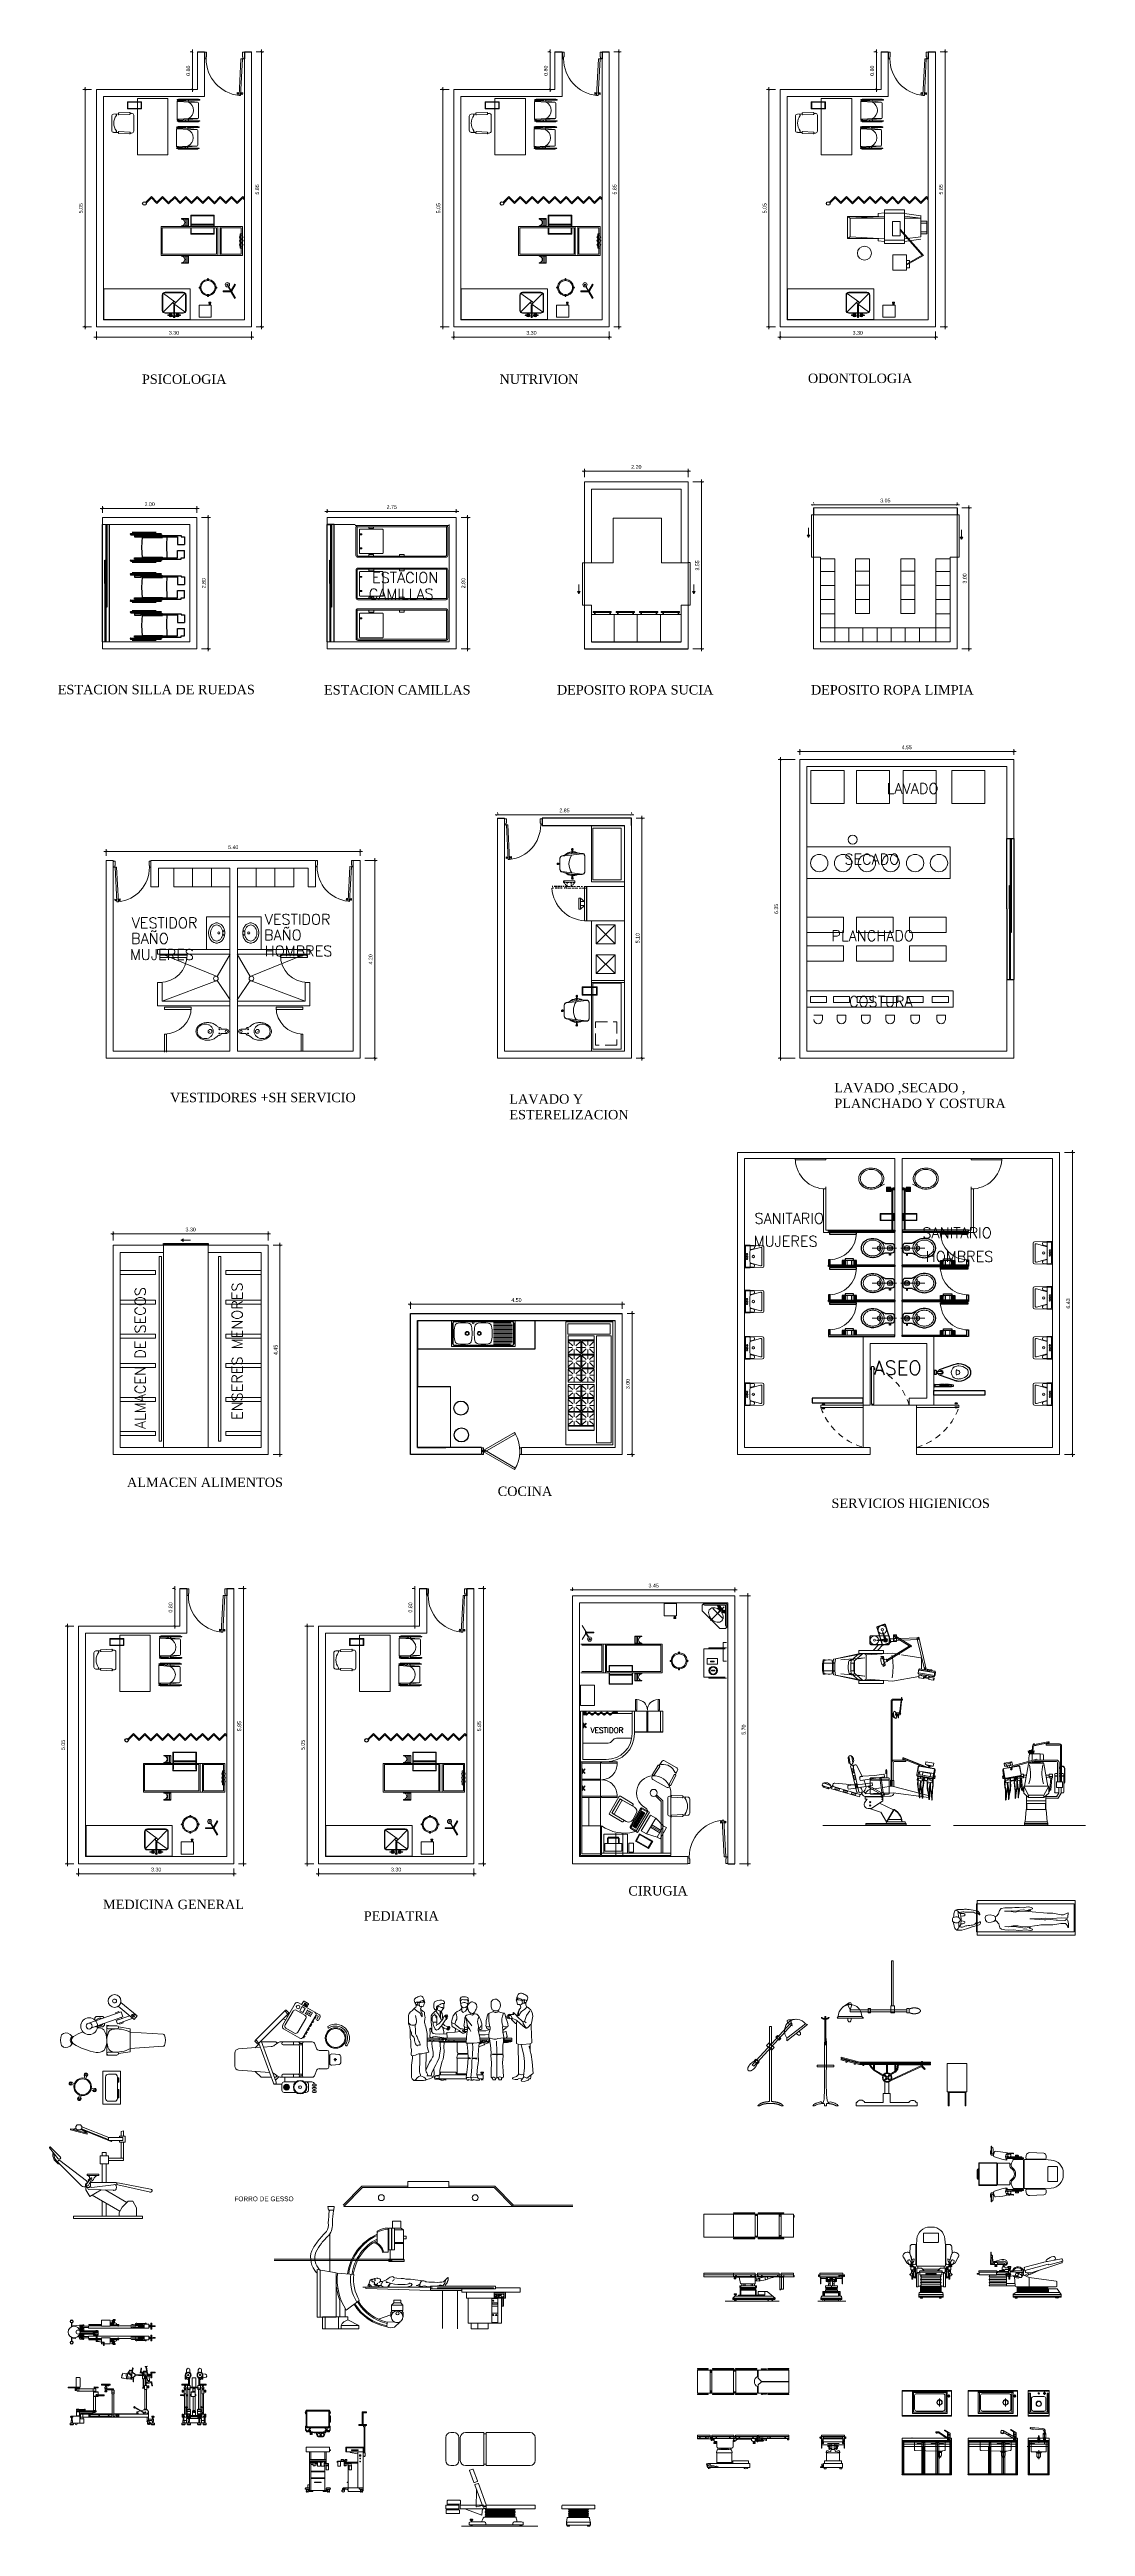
# Model space of a CAD drawing. Header units: metres. Extents: x 250.7 to 272.7, y -162.8 to -110.1.
import ezdxf
from ezdxf.enums import TextEntityAlignment as Align

# ---------------------------------------------------------------- set-up
doc = ezdxf.new("R2010")
doc.units = ezdxf.units.M
doc.header["$MEASUREMENT"] = 0
doc.linetypes.add('HIDDEN', pattern=[0.375, 0.25, -0.125])
doc.linetypes.add('HIDDEN2', pattern=[0.1875, 0.125, -0.0625])
for name, color, linetype, lineweight in [('A. muebles', 152, 'Continuous', 15), ('HATCH', 8, 'Continuous', 9), ('MOB', 1, 'Continuous', 9), ('MOBILIARIO', 181, 'Continuous', 9), ('MUROS', 2, 'Continuous', 20), ('PROY', 5, 'HIDDEN', 13), ('PUERTAS', 97, 'Continuous', 13), ('sanitarios', 211, 'Continuous', 15), ('TEXT', 7, 'Continuous', 18)]:
    doc.layers.add(name, color=color, linetype=linetype, lineweight=lineweight)
for name, color, linetype in [('MURETE', 4, 'Continuous'), ('PM', 8, 'HIDDEN2'), ('VISTAS LEJANAS', 133, 'Continuous'), ('WC-HIDE', 1, 'Continuous')]:
    doc.layers.add(name, color=color, linetype=linetype)
doc.styles.add('STYLUS', font='stylu.ttf')
doc.styles.add('TEXTOS', font='romans.shx')
doc.styles.add('UNO', font='arial.ttf')
doc.dimstyles.new('EN 50', dxfattribs={"dimtxt": 0.08, "dimasz": 0.045, "dimexe": 0.05, "dimexo": 0.1, "dimgap": 0.05, "dimtad": 1, "dimlfac": -1, "dimzin": 1, "dimdsep": 46, "dimtxsty": 'UNO', "dimblk": 'ARCHTICK', "dimcen": 0.5, "dimdle": 0.05, "dimclrd": 1, "dimclre": 1, "dimclrt": 7, "dimazin": 0, "dimtm": 1e-09, "dimtfac": 1, "dimtix": 1, "dimtmove": 0, "dimatfit": 0, "dimldrblk": 'ARCHTICK', "dimfxl": 1, "dimtolj": 2, "dimlwd": 13, "dimlwe": 13, "dimarcsym": 0})

# ---------------------------------------------------------------- blocks, each defined once
blk = doc.blocks.new('gkgk')
for p, q in [((-0.037, 0.806), (-0.039, 0.766)), ((-0.015, 0.77), (-0.039, 0.766)), ((-0.013, 0.8), (-0.037, 0.806)), ((-0.035, 0.002), (0.008, 0.83)), ((-0.014, 0.776), (-0.015, 0.77)), ((-0.014, 0.776), (-0.013, 0.794)), ((-0.01, 0.776), (-0.014, 0.776)), ((-0.013, 0.794), (-0.013, 0.8)), ((-0.009, 0.793), (-0.013, 0.794)), ((-0.01, 0.776), (-0.009, 0.793)), ((-0.01, 0.776), (-0.01, 0.773)), ((-0.006, 0.773), (-0.01, 0.773)), ((-0.009, 0.793), (-0.009, 0.796)), ((-0.005, 0.796), (-0.009, 0.796)), ((-0.006, 0.773), (-0.007, 0.77)), ((-0.003, 0.77), (-0.007, 0.77)), ((-0.006, 0.773), (-0.005, 0.796)), ((-0.001, 0.798), (-0.005, 0.799)), ((-0.005, 0.796), (-0.005, 0.799)), ((-0.003, 0.77), (-0.001, 0.798)), ((0.003, 0.758), (-0.003, 0.77)), ((0.006, 0.81), (-0.001, 0.798)), ((0.043, 0.828), (0, 0)), ((0.003, 0.758), (0.006, 0.81)), ((0.005, 0.758), (0.003, 0.758)), ((0.007, 0.81), (0.006, 0.81)), ((0.008, 0.83), (0.043, 0.828)), ((0.04, 0.756), (0.041, 0.756)), ((0.041, 0.756), (0.044, 0.808)), ((0.041, 0.782), (0.041, 0.782)), ((0.041, 0.782), (0.041, 0.782)), ((0.041, 0.756), (0.048, 0.767)), ((0.042, 0.808), (0.044, 0.808)), ((0.044, 0.808), (0.05, 0.796)), ((0.048, 0.767), (0.05, 0.796)), ((0.048, 0.767), (0.052, 0.767)), ((0.05, 0.796), (0.054, 0.796)), ((0.052, 0.77), (0.053, 0.792)), ((0.052, 0.77), (0.056, 0.77)), ((0.052, 0.77), (0.052, 0.767)), ((0.053, 0.792), (0.054, 0.796)), ((0.053, 0.792), (0.057, 0.792)), ((0.056, 0.772), (0.057, 0.79)), ((0.056, 0.772), (0.06, 0.772)), ((0.056, 0.772), (0.056, 0.77)), ((0.057, 0.79), (0.057, 0.792)), ((0.057, 0.79), (0.061, 0.79)), ((0.06, 0.772), (0.061, 0.79)), ((0.06, 0.772), (0.06, 0.766)), ((0.06, 0.766), (0.084, 0.76)), ((0.061, 0.79), (0.062, 0.796)), ((0.062, 0.796), (0.086, 0.799)), ((0.086, 0.799), (0.084, 0.76)), ((-0.07, 0.002), (-0.045, 0.002)), ((-0.07, 0.002), (-0.07, -0.008)), ((-0.045, 0.002), (-0.045, -0.043)), ((-0.035, 0.002), (0, 0)), ((0.785, 0.002), (0.785, -0.043)), ((0.81, 0.002), (0.785, 0.002)), ((0.81, 0.002), (0.81, -0.008)), ((-0.08, -0.008), (-0.08, -0.138)), ((-0.08, -0.008), (-0.07, -0.008)), ((-0.08, -0.138), (-0.07, -0.138)), ((-0.07, -0.138), (-0.07, -0.148)), ((-0.07, -0.148), (-0.035, -0.148)), ((-0.035, -0.043), (-0.045, -0.043)), ((-0.045, -0.073), (-0.045, -0.073)), ((-0.045, -0.073), (-0.045, -0.073)), ((-0.035, -0.043), (-0.035, -0.148)), ((-0.035, -0.148), (-0.035, -0.043)), ((0.775, -0.043), (0.775, -0.148)), ((0.775, -0.148), (0.775, -0.043)), ((0.775, -0.043), (0.785, -0.043)), ((0.81, -0.148), (0.775, -0.148)), ((0.785, -0.073), (0.785, -0.073)), ((0.785, -0.073), (0.785, -0.073)), ((0.82, -0.008), (0.81, -0.008)), ((0.82, -0.138), (0.81, -0.138)), ((0.81, -0.138), (0.81, -0.148)), ((0.82, -0.008), (0.82, -0.138))]:
    blk.add_line(p, q)
at = {"ltscale": 0.25}
blk.add_circle((-0.04, 0.002), 0.005, dxfattribs=at)
blk.add_arc((-0.045, 0.002), 0.83, 360, 83.893)
blk = doc.blocks.new('_ArchTick')
at = {"color": 0, "linetype": 'ByBlock', "const_width": 0.15}
blk.add_lwpolyline([(-0.5, -0.5), (0.5, 0.5)], dxfattribs=at)
blk = doc.blocks.new('*D8')
at = {"color": 1, "lineweight": 13, "transparency": 16777216}
for p, q in [((257.371, -127.35), (257.631, -127.35)), ((257.581, -127.3), (257.581, -131.6)), ((257.371, -131.55), (257.631, -131.55))]:
    blk.add_line(p, q, dxfattribs=at)
at = {"layer": 'Defpoints', "color": 0, "transparency": 16777216}
for p in [(257.271, -127.35), (257.271, -131.55), (257.581, -131.55)]:
    blk.add_point(p, dxfattribs=at)
at = {"color": 1, "lineweight": 13, "transparency": 16777216, "xscale": 0.045, "yscale": 0.045, "zscale": 0.045}
for p, rotation in [((257.581, -127.35), 90), ((257.581, -131.55), 270)]:
    blk.add_blockref('_ArchTick', p, dxfattribs=dict(at, rotation=rotation))
at = {"color": 7, "transparency": 16777216, "insert": (257.49, -129.45), "char_height": 0.08, "attachment_point": 5, "rotation": 90, "style": 'UNO'}
blk.add_mtext('\\A2;4.20', dxfattribs=at)
blk = doc.blocks.new('*D9')
at = {"color": 1, "lineweight": 13, "transparency": 16777216}
for p, q in [((257.321, -127.154), (251.821, -127.154)), ((251.871, -127.25), (251.871, -127.104)), ((257.271, -127.25), (257.271, -127.104))]:
    blk.add_line(p, q, dxfattribs=at)
at = {"layer": 'Defpoints', "color": 0, "transparency": 16777216}
for p in [(251.871, -127.154), (251.871, -127.35), (257.271, -127.35)]:
    blk.add_point(p, dxfattribs=at)
at = {"color": 1, "lineweight": 13, "transparency": 16777216, "xscale": 0.045, "yscale": 0.045, "zscale": 0.045, "rotation": 180}
blk.add_blockref('_ArchTick', (251.871, -127.154), dxfattribs=at)
at = {"color": 1, "lineweight": 13, "transparency": 16777216, "xscale": 0.045, "yscale": 0.045, "zscale": 0.045}
blk.add_blockref('_ArchTick', (257.271, -127.154), dxfattribs=at)
at = {"color": 7, "transparency": 16777216, "insert": (254.571, -127.064), "char_height": 0.08, "attachment_point": 5, "style": 'UNO'}
blk.add_mtext('\\A2;5.40', dxfattribs=at)
blk = doc.blocks.new('2320022')
at = {"linetype": 'HIDDEN'}
for p, q in [((0.18, 0.32), (0, 0.32)), ((0.165, 0.305), (0.015, 0.305))]:
    blk.add_line(p, q, dxfattribs=at)
for p, q in [((0, 0.32), (0, 0)), ((0, 0), (0.18, 0)), ((0.015, 0.305), (0.015, 0.015)), ((0.165, 0.015), (0.015, 0.015)), ((0.165, 0.305), (0.165, 0.015)), ((0.18, 0), (0.18, 0.32))]:
    blk.add_line(p, q)
blk = doc.blocks.new('8140069')
for p, q in [((-0.253, 0.002), (-0.313, 0.002)), ((-0.313, 0.002), (-0.313, -0.015)), ((-0.222, 0.002), (-0.245, 0.002)), ((-0.168, 0.214), (-0.22, -0.216)), ((0.12, 0.259), (-0.126, 0.259)), ((-0.011, 0.259), (-0.011, 0.303)), ((0.005, 0.303), (-0.011, 0.303)), ((0.005, 0.259), (0.005, 0.303)), ((0.162, 0.214), (0.213, -0.216)), ((0.216, 0.002), (0.245, 0.002)), ((0.253, 0.002), (0.307, 0.002)), ((0.307, -0.015), (0.307, 0.002)), ((-0.254, -0.015), (-0.313, -0.015)), ((-0.224, -0.015), (-0.246, -0.015)), ((-0.177, -0.271), (0.171, -0.271)), ((0.218, -0.015), (0.246, -0.015)), ((0.254, -0.015), (0.307, -0.015))]:
    blk.add_line(p, q)
for centre, radius, start, end in [((-0.313, -0.006), 0.017, 27.5866, 329.2166), ((0, -0.019), 0.254, 140.5502, 205.2273), ((0, -0.019), 0.246, 145.013, 200.7646), ((0.862, -0.127), 1.092, 161.7814, 184.6561), ((-0.003, -0.263), 0.329, 54.682, 125.318), ((-0.126, 0.209), 0.05, 90, 173.2188), ((-0.126, 0.209), 0.0431, 90, 173.2188), ((-0.003, 0.303), 0.017, 297.5866, 239.2166), ((0.12, 0.209), 0.05, 6.7812, 90), ((0.12, 0.209), 0.0431, 6.7812, 90), ((-0.868, -0.127), 1.092, 355.3439, 18.2186), ((0, -0.019), 0.254, 331.6731, 42.45), ((0, -0.019), 0.246, 335.6246, 38.4986), ((0.307, -0.007), 0.017, 207.5866, 149.2166), ((-0.177, -0.221), 0.05, 173.2188, 270), ((-0.177, -0.221), 0.0431, 173.2188, 270), ((0.171, -0.221), 0.05, 270, 6.7812), ((0.171, -0.221), 0.0431, 270, 6.7812)]:
    blk.add_arc(centre, radius, start, end)
blk = doc.blocks.new('6190059')
for p, q in [((0, 0.75), (0, -0.75)), ((0.7, 0.75), (0, 0.75)), ((0.074, -0.691), (0.074, 0.709)), ((0.074, 0.709), (0.674, 0.709)), ((0.674, -0.691), (0.674, 0.709)), ((0.7, -0.75), (0.7, 0.75)), ((0, -0.75), (0.7, -0.75)), ((0.074, -0.691), (0.674, -0.691))]:
    blk.add_line(p, q)
blk = doc.blocks.new('2470059')
at = {"linetype": 'HIDDEN'}
for p, q in [((-0.228, 0.262), (-0.228, -0.238)), ((0.222, 0.262), (-0.228, 0.262)), ((0.222, -0.238), (0.222, 0.262)), ((-0.228, -0.238), (0.222, -0.238))]:
    blk.add_line(p, q, dxfattribs=at)
blk = doc.blocks.new('6190752')
for p, q in [((-0.6, 0.7), (-0.6, 0)), ((0.6, 0.7), (-0.6, 0.7)), ((-0.559, 0.074), (-0.559, 0.674)), ((0.541, 0.674), (-0.559, 0.674)), ((0.541, 0.074), (0.541, 0.674)), ((0.6, 0), (0.6, 0.7)), ((-0.6, 0), (0.6, 0)), ((0.541, 0.074), (-0.559, 0.074))]:
    blk.add_line(p, q)
blk = doc.blocks.new('*D12')
at = {"color": 1, "lineweight": 13, "transparency": 16777216}
for p, q in [((260.136, -126.373), (263.086, -126.373)), ((260.186, -126.35), (260.186, -126.323)), ((263.036, -126.35), (263.036, -126.323))]:
    blk.add_line(p, q, dxfattribs=at)
at = {"layer": 'Defpoints', "color": 0, "transparency": 16777216}
for p in [(263.036, -126.373), (260.186, -126.45), (263.036, -126.45)]:
    blk.add_point(p, dxfattribs=at)
at = {"color": 1, "lineweight": 13, "transparency": 16777216, "xscale": 0.045, "yscale": 0.045, "zscale": 0.045, "rotation": 180}
blk.add_blockref('_ArchTick', (260.186, -126.373), dxfattribs=at)
at = {"color": 1, "lineweight": 13, "transparency": 16777216, "xscale": 0.045, "yscale": 0.045, "zscale": 0.045}
blk.add_blockref('_ArchTick', (263.036, -126.373), dxfattribs=at)
at = {"color": 7, "transparency": 16777216, "insert": (261.611, -126.282), "char_height": 0.08, "attachment_point": 5, "style": 'UNO'}
blk.add_mtext('\\A2;2.85', dxfattribs=at)
blk = doc.blocks.new('*D13')
at = {"color": 1, "lineweight": 13, "transparency": 16777216}
for p, q in [((263.258, -126.4), (263.258, -131.6)), ((263.136, -126.45), (263.308, -126.45)), ((263.136, -131.55), (263.308, -131.55))]:
    blk.add_line(p, q, dxfattribs=at)
at = {"layer": 'Defpoints', "color": 0, "transparency": 16777216}
for p in [(263.036, -126.45), (263.036, -131.55), (263.258, -131.55)]:
    blk.add_point(p, dxfattribs=at)
at = {"color": 1, "lineweight": 13, "transparency": 16777216, "xscale": 0.045, "yscale": 0.045, "zscale": 0.045}
for p, rotation in [((263.258, -126.45), 90), ((263.258, -131.55), 270)]:
    blk.add_blockref('_ArchTick', p, dxfattribs=dict(at, rotation=rotation))
at = {"color": 7, "transparency": 16777216, "insert": (263.167, -129), "char_height": 0.08, "attachment_point": 5, "rotation": 90, "style": 'UNO'}
blk.add_mtext('\\A2;5.10', dxfattribs=at)
blk = doc.blocks.new('TARJA')
for p, q in [((-0.014, -0.022), (-0.227, 0.194)), ((0.23, 0.196), (-0.014, 0.018)), ((0.232, -0.198), (0.019, 0.018)), ((0.019, -0.022), (-0.225, -0.2)), ((-0.134, -0.27), (-0.134, -0.273)), ((-0.134, -0.273), (-0.054, -0.273)), ((-0.127, -0.263), (-0.055, -0.263)), ((-0.008, -0.3), (-0.008, -0.06)), ((0.012, -0.3), (0.012, -0.06)), ((0.139, -0.273), (0.058, -0.273)), ((0.132, -0.263), (0.059, -0.263)), ((0.139, -0.27), (0.139, -0.273))]:
    blk.add_line(p, q)
for points in [[(0.012, -0.225), (0.194, -0.225, 0.414214), (0.254, -0.165), (0.254, 0.161, 0.414214), (0.194, 0.221), (-0.19, 0.221, 0.414214), (-0.25, 0.161), (-0.25, -0.165, 0.414214), (-0.19, -0.225), (-0.007, -0.225)], [(0.012, -0.215), (0.194, -0.215, 0.414214), (0.244, -0.165), (0.244, 0.161, 0.414214), (0.194, 0.211), (-0.19, 0.211, 0.414214), (-0.24, 0.161), (-0.24, -0.165, 0.414214), (-0.19, -0.215), (-0.007, -0.215)]]:
    blk.add_lwpolyline(points, format="xyb")
for radius in [0.026, 0.021]:
    blk.add_circle((0.002, -0.002), radius)
for centre, radius, start, end in [((-0.127, -0.27), 0.00711, 89.9822, 179.9822), ((-0.07, -0.27), 0.0345, 185.2545, 168.7617), ((-0.07, -0.27), 0.0167, 190.9013, 156.3336), ((0.002, -0.3), 0.02, 120, 60), ((0.002, -0.06), 0.01, 0, 180), ((0.002, -0.3), 0.01, 180, 0), ((0.075, -0.27), 0.0345, 11.2383, 354.7455), ((0.075, -0.27), 0.0167, 23.6664, 349.0987), ((0.132, -0.27), 0.00711, 0.0178, 90.0178)]:
    blk.add_arc(centre, radius, start, end)
blk = doc.blocks.new('CESTO')
for points in [[(-0.077, 0.159), (0.073, 0.159), (0.073, -0.141), (-0.077, -0.141)], [(-0.067, 0.149), (0.063, 0.149), (0.063, -0.131), (-0.067, -0.131)]]:
    blk.add_lwpolyline(points, close=True)
blk = doc.blocks.new('*D15')
at = {"color": 1, "lineweight": 13, "transparency": 16777216}
for p, q in [((251.233, -148.9), (254.633, -148.9)), ((251.283, -148.784), (251.283, -148.95)), ((254.583, -148.784), (254.583, -148.95))]:
    blk.add_line(p, q, dxfattribs=at)
at = {"layer": 'Defpoints', "color": 0, "transparency": 16777216}
for p in [(251.283, -148.684), (254.583, -148.684), (254.583, -148.9)]:
    blk.add_point(p, dxfattribs=at)
at = {"color": 1, "lineweight": 13, "transparency": 16777216, "xscale": 0.045, "yscale": 0.045, "zscale": 0.045, "rotation": 180}
blk.add_blockref('_ArchTick', (251.283, -148.9), dxfattribs=at)
at = {"color": 1, "lineweight": 13, "transparency": 16777216, "xscale": 0.045, "yscale": 0.045, "zscale": 0.045}
blk.add_blockref('_ArchTick', (254.583, -148.9), dxfattribs=at)
at = {"color": 7, "transparency": 16777216, "insert": (252.933, -148.81), "char_height": 0.08, "attachment_point": 5, "style": 'UNO'}
blk.add_mtext('\\A2;3.30', dxfattribs=at)
blk = doc.blocks.new('*D16')
at = {"color": 1, "lineweight": 13, "transparency": 16777216}
for p, q in [((251.183, -143.634), (250.996, -143.634)), ((251.046, -148.734), (251.046, -143.584)), ((251.183, -148.684), (250.996, -148.684))]:
    blk.add_line(p, q, dxfattribs=at)
at = {"layer": 'Defpoints', "color": 0, "transparency": 16777216}
for p in [(251.046, -143.634), (251.283, -143.634), (251.283, -148.684)]:
    blk.add_point(p, dxfattribs=at)
at = {"color": 1, "lineweight": 13, "transparency": 16777216, "xscale": 0.045, "yscale": 0.045, "zscale": 0.045}
for p, rotation in [((251.046, -143.634), 90), ((251.046, -148.684), 270)]:
    blk.add_blockref('_ArchTick', p, dxfattribs=dict(at, rotation=rotation))
at = {"color": 7, "transparency": 16777216, "insert": (250.955, -146.159), "char_height": 0.08, "attachment_point": 5, "rotation": 90, "style": 'UNO'}
blk.add_mtext('\\A2;5.05', dxfattribs=at)
blk = doc.blocks.new('*D17')
at = {"color": 1, "lineweight": 13, "transparency": 16777216}
for p, q in [((253.333, -142.834), (253.279, -142.834)), ((253.329, -143.684), (253.329, -142.784)), ((253.333, -143.634), (253.279, -143.634))]:
    blk.add_line(p, q, dxfattribs=at)
at = {"layer": 'Defpoints', "color": 0, "transparency": 16777216}
for p in [(253.329, -142.834), (253.433, -142.834), (253.433, -143.634)]:
    blk.add_point(p, dxfattribs=at)
at = {"color": 1, "lineweight": 13, "transparency": 16777216, "xscale": 0.045, "yscale": 0.045, "zscale": 0.045}
for p, rotation in [((253.329, -142.834), 90), ((253.329, -143.634), 270)]:
    blk.add_blockref('_ArchTick', p, dxfattribs=dict(at, rotation=rotation))
at = {"color": 7, "transparency": 16777216, "insert": (253.238, -143.234), "char_height": 0.08, "attachment_point": 5, "rotation": 90, "style": 'UNO'}
blk.add_mtext('\\A2;0.80', dxfattribs=at)
blk = doc.blocks.new('*D18')
at = {"color": 1, "lineweight": 13, "transparency": 16777216}
for p, q in [((254.683, -142.834), (254.842, -142.834)), ((254.792, -142.784), (254.792, -148.734)), ((254.683, -148.684), (254.842, -148.684))]:
    blk.add_line(p, q, dxfattribs=at)
at = {"layer": 'Defpoints', "color": 0, "transparency": 16777216}
for p in [(254.583, -142.834), (254.583, -148.684), (254.792, -148.684)]:
    blk.add_point(p, dxfattribs=at)
at = {"color": 1, "lineweight": 13, "transparency": 16777216, "xscale": 0.045, "yscale": 0.045, "zscale": 0.045}
for p, rotation in [((254.792, -142.834), 90), ((254.792, -148.684), 270)]:
    blk.add_blockref('_ArchTick', p, dxfattribs=dict(at, rotation=rotation))
at = {"color": 7, "transparency": 16777216, "insert": (254.701, -145.759), "char_height": 0.08, "attachment_point": 5, "rotation": 90, "style": 'UNO'}
blk.add_mtext('\\A2;5.85', dxfattribs=at)
blk = doc.blocks.new('*D19')
at = {"color": 1, "lineweight": 13, "transparency": 16777216}
for p, q in [((256.332, -148.9), (259.732, -148.9)), ((256.382, -148.784), (256.382, -148.95)), ((259.682, -148.784), (259.682, -148.95))]:
    blk.add_line(p, q, dxfattribs=at)
at = {"layer": 'Defpoints', "color": 0, "transparency": 16777216}
for p in [(256.382, -148.684), (259.682, -148.684), (259.682, -148.9)]:
    blk.add_point(p, dxfattribs=at)
at = {"color": 1, "lineweight": 13, "transparency": 16777216, "xscale": 0.045, "yscale": 0.045, "zscale": 0.045, "rotation": 180}
blk.add_blockref('_ArchTick', (256.382, -148.9), dxfattribs=at)
at = {"color": 1, "lineweight": 13, "transparency": 16777216, "xscale": 0.045, "yscale": 0.045, "zscale": 0.045}
blk.add_blockref('_ArchTick', (259.682, -148.9), dxfattribs=at)
at = {"color": 7, "transparency": 16777216, "insert": (258.032, -148.81), "char_height": 0.08, "attachment_point": 5, "style": 'UNO'}
blk.add_mtext('\\A2;3.30', dxfattribs=at)
blk = doc.blocks.new('*D20')
at = {"color": 1, "lineweight": 13, "transparency": 16777216}
for p, q in [((256.282, -143.634), (256.094, -143.634)), ((256.144, -148.734), (256.144, -143.584)), ((256.282, -148.684), (256.094, -148.684))]:
    blk.add_line(p, q, dxfattribs=at)
at = {"layer": 'Defpoints', "color": 0, "transparency": 16777216}
for p in [(256.144, -143.634), (256.382, -143.634), (256.382, -148.684)]:
    blk.add_point(p, dxfattribs=at)
at = {"color": 1, "lineweight": 13, "transparency": 16777216, "xscale": 0.045, "yscale": 0.045, "zscale": 0.045}
for p, rotation in [((256.144, -143.634), 90), ((256.144, -148.684), 270)]:
    blk.add_blockref('_ArchTick', p, dxfattribs=dict(at, rotation=rotation))
at = {"color": 7, "transparency": 16777216, "insert": (256.053, -146.159), "char_height": 0.08, "attachment_point": 5, "rotation": 90, "style": 'UNO'}
blk.add_mtext('\\A2;5.05', dxfattribs=at)
blk = doc.blocks.new('*D21')
at = {"color": 1, "lineweight": 13, "transparency": 16777216}
for p, q in [((258.432, -142.834), (258.377, -142.834)), ((258.427, -143.684), (258.427, -142.784)), ((258.432, -143.634), (258.377, -143.634))]:
    blk.add_line(p, q, dxfattribs=at)
at = {"layer": 'Defpoints', "color": 0, "transparency": 16777216}
for p in [(258.427, -142.834), (258.532, -142.834), (258.532, -143.634)]:
    blk.add_point(p, dxfattribs=at)
at = {"color": 1, "lineweight": 13, "transparency": 16777216, "xscale": 0.045, "yscale": 0.045, "zscale": 0.045}
for p, rotation in [((258.427, -142.834), 90), ((258.427, -143.634), 270)]:
    blk.add_blockref('_ArchTick', p, dxfattribs=dict(at, rotation=rotation))
at = {"color": 7, "transparency": 16777216, "insert": (258.336, -143.234), "char_height": 0.08, "attachment_point": 5, "rotation": 90, "style": 'UNO'}
blk.add_mtext('\\A2;0.80', dxfattribs=at)
blk = doc.blocks.new('*D22')
at = {"color": 1, "lineweight": 13, "transparency": 16777216}
for p, q in [((259.782, -142.834), (259.94, -142.834)), ((259.89, -142.784), (259.89, -148.734)), ((259.782, -148.684), (259.94, -148.684))]:
    blk.add_line(p, q, dxfattribs=at)
at = {"layer": 'Defpoints', "color": 0, "transparency": 16777216}
for p in [(259.682, -142.834), (259.682, -148.684), (259.89, -148.684)]:
    blk.add_point(p, dxfattribs=at)
at = {"color": 1, "lineweight": 13, "transparency": 16777216, "xscale": 0.045, "yscale": 0.045, "zscale": 0.045}
for p, rotation in [((259.89, -142.834), 90), ((259.89, -148.684), 270)]:
    blk.add_blockref('_ArchTick', p, dxfattribs=dict(at, rotation=rotation))
at = {"color": 7, "transparency": 16777216, "insert": (259.8, -145.759), "char_height": 0.08, "attachment_point": 5, "rotation": 90, "style": 'UNO'}
blk.add_mtext('\\A2;5.85', dxfattribs=at)
blk = doc.blocks.new('*D23')
at = {"color": 1, "lineweight": 13, "transparency": 16777216}
for p, q in [((261.731, -142.859), (265.281, -142.859)), ((261.781, -142.884), (261.781, -142.809)), ((265.231, -142.909), (265.231, -142.809))]:
    blk.add_line(p, q, dxfattribs=at)
at = {"layer": 'Defpoints', "color": 0, "transparency": 16777216}
for p in [(261.781, -142.984), (265.231, -142.859), (265.231, -143.009)]:
    blk.add_point(p, dxfattribs=at)
at = {"color": 1, "lineweight": 13, "transparency": 16777216, "xscale": 0.045, "yscale": 0.045, "zscale": 0.045, "rotation": 180}
blk.add_blockref('_ArchTick', (261.781, -142.859), dxfattribs=at)
at = {"color": 1, "lineweight": 13, "transparency": 16777216, "xscale": 0.045, "yscale": 0.045, "zscale": 0.045}
blk.add_blockref('_ArchTick', (265.231, -142.859), dxfattribs=at)
at = {"color": 7, "transparency": 16777216, "insert": (263.506, -142.769), "char_height": 0.08, "attachment_point": 5, "style": 'UNO'}
blk.add_mtext('\\A2;3.45', dxfattribs=at)
blk = doc.blocks.new('*D24')
at = {"color": 1, "lineweight": 13, "transparency": 16777216}
for p, q in [((265.331, -142.984), (265.561, -142.984)), ((265.511, -148.734), (265.511, -142.934)), ((265.331, -148.684), (265.561, -148.684))]:
    blk.add_line(p, q, dxfattribs=at)
at = {"layer": 'Defpoints', "color": 0, "transparency": 16777216}
for p in [(265.231, -142.984), (265.511, -142.984), (265.231, -148.684)]:
    blk.add_point(p, dxfattribs=at)
at = {"color": 1, "lineweight": 13, "transparency": 16777216, "xscale": 0.045, "yscale": 0.045, "zscale": 0.045}
for p, rotation in [((265.511, -142.984), 90), ((265.511, -148.684), 270)]:
    blk.add_blockref('_ArchTick', p, dxfattribs=dict(at, rotation=rotation))
at = {"color": 7, "transparency": 16777216, "insert": (265.42, -145.834), "char_height": 0.08, "attachment_point": 5, "rotation": 90, "style": 'UNO'}
blk.add_mtext('\\A2;5.70', dxfattribs=at)
blk = doc.blocks.new('wc13')
at = {"color": 0}
for p, q in [((-0.385, 0), (-0.385, 1.41)), ((-0.385, 1.41), (-0.355, 1.41)), ((-0.355, 0), (-0.355, 1.41)), ((0.227, 0.879), (0.227, 1.059)), ((0.227, 1.059), (0.26, 1.059)), ((0.245, 1.41), (0.385, 1.41)), ((0.245, 1.38), (0.245, 1.41)), ((0.245, 1.38), (0.36, 1.38)), ((0.26, 0.819), (0.26, 1.119)), ((0.36, 1.119), (0.26, 1.119)), ((0.36, 1.115), (0.26, 1.115)), ((0.36, 1.106), (0.26, 1.106)), ((0.36, 1.094), (0.26, 1.094)), ((0.36, 1.075), (0.26, 1.075)), ((0.36, 1.38), (0.36, 0)), ((0.36, 0.819), (0.36, 1.119)), ((0.385, 1.41), (0.385, 0)), ((0.227, 0.879), (0.26, 0.879)), ((0.36, 1.051), (0.26, 1.051)), ((0.36, 1.013), (0.26, 1.013)), ((0.36, 0.925), (0.26, 0.925)), ((0.36, 0.886), (0.26, 0.886)), ((0.36, 0.863), (0.26, 0.863)), ((0.36, 0.843), (0.26, 0.843)), ((0.36, 0.832), (0.26, 0.832)), ((0.36, 0.823), (0.26, 0.823)), ((0.36, 0.819), (0.26, 0.819)), ((-0.385, 0), (-0.355, 0)), ((-0.108, 0.217), (-0.179, 0.348)), ((-0.102, 0.065), (-0.102, 0.195)), ((-0.086, 0.325), (0.087, 0.325)), ((-0.057, 0.02), (0.059, 0.02)), ((0, -0.029), (0, 0.482)), ((0.104, 0.197), (0.104, 0.118)), ((0.149, 0.118), (0.104, 0.118)), ((0.104, 0.092), (0.149, 0.092)), ((0.104, 0.092), (0.104, 0.065)), ((0.108, 0.216), (0.158, 0.323)), ((0.149, 0.092), (0.149, 0.118)), ((0.36, 0), (0.385, 0))]:
    blk.add_line(p, q, dxfattribs=at)
blk.add_lwpolyline([(-0.332, 1.395), (-0.332, 0.818), (-0.302, 0.818), (-0.302, 1.395)], close=True, dxfattribs=at)
for points in [[(-0.003, 0.229, 0.114983), (0.073, 0.247, 0.103863), (0.141, 0.3, 0.09123), (0.185, 0.378, 0.083945), (0.201, 0.472, 0.083945), (0.185, 0.567, 0.09123), (0.141, 0.644, 0.103863), (0.073, 0.698, 0.114983), (-0.003, 0.715, 0.114983), (-0.079, 0.698, 0.103863), (-0.148, 0.644, 0.09123), (-0.191, 0.567, 0.083945), (-0.207, 0.472, 0.083945), (-0.191, 0.378, 0.09123), (-0.148, 0.3, 0.103863), (-0.079, 0.247, 0.114983)], [(-0.003, 0.27, 0.114859), (0.059, 0.285, 0.103833), (0.115, 0.329, 0.091287), (0.152, 0.393, 0.084042), (0.165, 0.472, 0.084042), (0.152, 0.552, 0.091287), (0.115, 0.616, 0.103833), (0.059, 0.66, 0.114859), (-0.003, 0.674, 0.114859), (-0.065, 0.66, 0.103833), (-0.122, 0.616, 0.091287), (-0.158, 0.552, 0.084042), (-0.172, 0.472, 0.084042), (-0.158, 0.393, 0.091287), (-0.122, 0.329, 0.103833), (-0.065, 0.285, 0.114859)]]:
    blk.add_lwpolyline(points, format="xyb", close=True, dxfattribs=at)
blk.add_lwpolyline([(0.158, 0.323, 0.061992), (0.185, 0.378, 0.083945), (0.201, 0.472, 0.083945), (0.185, 0.567, 0.09123), (0.141, 0.644, 0.103863), (0.073, 0.698, 0.114983), (-0.003, 0.715, 0.114983), (-0.079, 0.698, 0.103863), (-0.148, 0.644, 0.09123), (-0.191, 0.567, 0.083945), (-0.207, 0.472, 0.083945), (-0.191, 0.378, 0.048605), (-0.171, 0.334, 0.103863)], format="xyb", dxfattribs=at)
for radius in [0.0562, 0.03]:
    blk.add_circle((-0.001, 0.104), radius, dxfattribs=at)
for centre, radius, start, end in [((-0.332, 1.395), 0.577, 270, 0), ((-0.147, 0.195), 0.0451, 360, 28.4688), ((-0.057, 0.065), 0.0451, 180, 270), ((0, 0.323), 0.05, 0, 180), ((0, 0.361), 0.0625, 216.8699, 323.1301), ((0.059, 0.065), 0.0451, 270, 0), ((0.149, 0.197), 0.0451, 154.9229, 180)]:
    blk.add_arc(centre, radius, start, end, dxfattribs=at)
at = {"layer": 'WC-HIDE', "color": 0}
for points in [[(-0.385, 1.41), (-0.385, 0), (-0.355, 0), (-0.355, 1.41)], [(-0.302, 1.395), (-0.302, 0.818), (-0.332, 0.818), (-0.332, 1.395)], [(0.36, 0), (0.36, 0.819), (0.26, 0.819), (0.26, 0.879), (0.227, 0.879), (0.227, 1.059), (0.26, 1.059), (0.26, 1.119), (0.36, 1.119), (0.36, 1.38), (0.245, 1.38), (0.245, 1.41), (0.385, 1.41), (0.385, 0)]]:
    blk.add_lwpolyline(points, close=True, dxfattribs=at)
blk.add_lwpolyline([(0.059, 0.02, 0.414214), (0.104, 0.065), (0.104, 0.092), (0.149, 0.092), (0.149, 0.118), (0.104, 0.118), (0.104, 0.197, -0.109858), (0.108, 0.216), (0.158, 0.323, 0.061992), (0.185, 0.378, 0.083945), (0.201, 0.472, 0.083945), (0.185, 0.567, 0.09123), (0.141, 0.644, 0.103863), (0.073, 0.698, 0.114983), (-0.003, 0.715, 0.114983), (-0.079, 0.698, 0.103863), (-0.148, 0.644, 0.09123), (-0.191, 0.567, 0.083945), (-0.207, 0.472, 0.083945), (-0.191, 0.378, 0.032383), (-0.179, 0.348), (-0.108, 0.217, -0.124861), (-0.102, 0.195), (-0.102, 0.065, 0.414214), (-0.057, 0.02)], format="xyb", close=True, dxfattribs=at)
blk = doc.blocks.new('LAVB1')
for p, q in [((-0.231, 0), (-0.231, 0)), ((-0.228, 0.119), (-0.228, 0.109)), ((0, 0.02), (-0.215, 0.024)), ((-0.206, 0.415), (0, 0.415)), ((-0.003, 0.21), (0, 0.21)), ((-0.002, 0.115), (0.23, 0.119)), ((0, 0.415), (0.206, 0.415)), ((0.003, 0.21), (0, 0.21)), ((0, 0.02), (0.215, 0.024)), ((0.142, 0.135), (0.137, 0.135)), ((0.149, 0.14), (0.165, 0.199)), ((0.184, 0.214), (0.2, 0.214)), ((0.2, 0.214), (0.207, 0.214)), ((0.227, 0.194), (0.23, 0.039)), ((0.228, 0.119), (0.228, 0.109)), ((0.23, 0), (0.23, 0))]:
    blk.add_line(p, q)
blk.add_lwpolyline([(0.242, 0), (0.24, 0.121), (0.236, 0.386, 0.408931), (0.206, 0.415), (0, 0.415), (-0.206, 0.415, 0.408931), (-0.236, 0.386), (-0.24, 0.121), (-0.242, 0)], format="xyb", close=True)
for points in [[(-0.137, 0.135), (-0.142, 0.135, -0.328733), (-0.149, 0.14), (-0.165, 0.199, 0.332069), (-0.184, 0.214), (-0.2, 0.214), (-0.207, 0.214, 0.408931), (-0.227, 0.194), (-0.23, 0.039)], [(-0.132, 0.118), (-0.195, 0.345, -0.495783), (-0.176, 0.37), (0, 0.37), (0.176, 0.37, -0.495783), (0.195, 0.345), (0.132, 0.118)]]:
    blk.add_lwpolyline(points, format="xyb")
blk.add_lwpolyline([(0.002, 0.115), (-0.23, 0.119)])
for centre in [(-0.05, 0.056), (0.05, 0.056)]:
    blk.add_circle(centre, 0.0172)
for centre, radius, start, end in [((-0.23, 0.108), 0.011, 83.5263, 178.5513), ((-0.215, 0.039), 0.015, 178.9646, 268.9646), ((0, 0.19), 0.0251, 90, 270), ((0, 0.056), 0.0172, 90, 270), ((0, 0.19), 0.0251, 270, 90), ((0, 0.056), 0.0172, 270, 90), ((0.142, 0.142), 0.007, 271.7245, 344.5142), ((0.185, 0.194), 0.02, 91.0354, 164.5142), ((0.207, 0.194), 0.02, 1.0354, 90), ((0.215, 0.039), 0.015, 271.0354, 1.0354), ((0.23, 0.108), 0.011, 1.4487, 96.4737)]:
    blk.add_arc(centre, radius, start, end)
blk = doc.blocks.new('wc05')
at = {"color": 0}
for p, q in [((-0.467, 0.05), (-0.47, 0.05)), ((-0.42, 0.116), (-0.434, 0.121)), ((-0.127, 0.066), (-0.416, 0.167)), ((-0.15, 0.03), (-0.176, 0.015)), ((-0.176, 0.015), (-0.176, -0.015)), ((-0.133, 0.02), (-0.15, 0.03)), ((-0.15, 0.02), (-0.06, 0.02)), ((-0.06, 0.025), (-0.04, 0.025)), ((-0.06, 0.02), (-0.06, 0.025)), ((-0.06, 0.02), (-0.06, -0.02)), ((-0.04, 0.025), (-0.04, 0.035)), ((-0.04, -0.025), (-0.04, 0.025)), ((-0.03, 0.045), (0, 0.045)), ((0, 0.045), (0, -0.045)), ((-0.47, -0.05), (-0.467, -0.05)), ((-0.434, -0.121), (-0.42, -0.116)), ((-0.416, -0.167), (-0.127, -0.066)), ((-0.404, -0.269), (-0.41, -0.275)), ((-0.41, -0.275), (-0.41, -0.28)), ((-0.41, -0.285), (-0.41, -0.28)), ((-0.404, -0.291), (-0.41, -0.285)), ((-0.373, -0.263), (-0.404, -0.269)), ((-0.373, -0.297), (-0.404, -0.291)), ((-0.361, -0.275), (-0.373, -0.263)), ((-0.361, -0.285), (-0.373, -0.297)), ((-0.36, -0.285), (-0.36, -0.275)), ((-0.35, -0.275), (-0.36, -0.275)), ((-0.35, -0.285), (-0.36, -0.285)), ((-0.315, -0.263), (-0.355, -0.263)), ((-0.355, -0.275), (-0.355, -0.263)), ((-0.355, -0.297), (-0.355, -0.285)), ((-0.315, -0.297), (-0.355, -0.297)), ((-0.35, -0.285), (-0.35, -0.275)), ((-0.315, -0.302), (-0.315, -0.257)), ((-0.305, -0.257), (-0.315, -0.257)), ((-0.305, -0.265), (-0.315, -0.265)), ((-0.305, -0.28), (-0.315, -0.28)), ((-0.305, -0.295), (-0.315, -0.295)), ((-0.305, -0.302), (-0.315, -0.302)), ((-0.305, -0.302), (-0.305, -0.257)), ((-0.295, -0.263), (-0.305, -0.263)), ((-0.295, -0.297), (-0.305, -0.297)), ((-0.295, -0.302), (-0.295, -0.257)), ((-0.225, -0.257), (-0.295, -0.257)), ((-0.225, -0.302), (-0.295, -0.302)), ((-0.26, -0.265), (-0.273, -0.272)), ((-0.273, -0.272), (-0.273, -0.287)), ((-0.273, -0.287), (-0.26, -0.295)), ((-0.247, -0.272), (-0.26, -0.265)), ((-0.26, -0.295), (-0.247, -0.287)), ((-0.247, -0.287), (-0.247, -0.272)), ((-0.225, -0.302), (-0.225, -0.257)), ((-0.205, -0.263), (-0.225, -0.263)), ((-0.205, -0.297), (-0.225, -0.297)), ((-0.205, -0.302), (-0.205, -0.257)), ((-0.195, -0.257), (-0.205, -0.257)), ((-0.195, -0.265), (-0.205, -0.265)), ((-0.195, -0.28), (-0.205, -0.28)), ((-0.195, -0.295), (-0.205, -0.295)), ((-0.195, -0.302), (-0.205, -0.302)), ((-0.195, -0.302), (-0.195, -0.257)), ((-0.185, -0.263), (-0.195, -0.263)), ((-0.185, -0.297), (-0.195, -0.297)), ((-0.185, -0.302), (-0.185, -0.257)), ((-0.135, -0.257), (-0.185, -0.257)), ((-0.135, -0.302), (-0.185, -0.302)), ((-0.176, -0.015), (-0.15, -0.03)), ((-0.15, -0.02), (-0.06, -0.02)), ((-0.15, -0.03), (-0.133, -0.02)), ((-0.135, -0.302), (-0.135, -0.257)), ((-0.125, -0.263), (-0.135, -0.263)), ((-0.125, -0.297), (-0.135, -0.297)), ((-0.125, -0.302), (-0.125, -0.257)), ((-0.115, -0.257), (-0.125, -0.257)), ((-0.115, -0.265), (-0.125, -0.265)), ((-0.115, -0.28), (-0.125, -0.28)), ((-0.115, -0.295), (-0.125, -0.295)), ((-0.115, -0.302), (-0.125, -0.302)), ((-0.115, -0.302), (-0.115, -0.257)), ((-0.015, -0.263), (-0.115, -0.263)), ((-0.015, -0.297), (-0.115, -0.297)), ((-0.06, -0.025), (-0.06, -0.02)), ((-0.06, -0.025), (-0.04, -0.025)), ((-0.04, -0.035), (-0.04, -0.025)), ((-0.03, -0.045), (0, -0.045)), ((-0.015, -0.263), (0, -0.248)), ((-0.015, -0.297), (-0.015, -0.263)), ((-0.015, -0.297), (0, -0.312)), ((0, -0.248), (0, -0.312))]:
    blk.add_line(p, q, dxfattribs=at)
for centre, radius in [((-0.26, -0.28), 0.022), ((-0.26, -0.28), 0.01), ((-0.167, -0.28), 0.0176), ((-0.177, -0.28), 0.00773)]:
    blk.add_circle(centre, radius, dxfattribs=at)
for centre, radius, start, end in [((-0.613, 0), 0.157, 126.5371, 233.4629), ((-0.613, 0), 0.107, 127.0731, 232.9269), ((-0.496, -0.184), 0.375, 93.6172, 124.0915), ((-0.496, -0.184), 0.325, 94.1326, 123.8919), ((-0.49, 0), 0.05, 126.8699, 233.1301), ((-0.537, -0.137), 0.328, 68.1863, 86.9705), ((-0.537, -0.137), 0.278, 68.1863, 86.3745), ((-0.469, -0.084), 0.134, 90.3213, 112.2986), ((-0.645, 0), 0.185, 341.0754, 18.9246), ((-0.501, 0), 0.141, 305.1511, 54.8489), ((-0.15, 0), 0.04, 30, 330), ((-0.15, 0), 0.02, 89.9992, 270.0008), ((-0.15, 0), 0.07, 16.6015, 70.73), ((-0.03, 0.035), 0.01, 90, 180), ((-0.496, 0.184), 0.375, 235.9085, 266.3828), ((-0.496, 0.184), 0.325, 236.1081, 265.8674), ((-0.469, 0.084), 0.134, 247.7014, 269.6787), ((-0.537, 0.137), 0.278, 273.6255, 291.8137), ((-0.537, 0.137), 0.328, 273.0295, 291.8137), ((-0.15, 0), 0.07, 289.27, 343.3985), ((-0.03, -0.035), 0.01, 180, 270)]:
    blk.add_arc(centre, radius, start, end, dxfattribs=at)
at = {"layer": 'WC-HIDE', "color": 0}
blk.add_lwpolyline([(-0.127, -0.066, 0.240671), (-0.083, -0.02), (-0.06, -0.02), (-0.06, -0.025), (-0.04, -0.025), (-0.04, -0.035, 0.414214), (-0.03, -0.045), (0, -0.045), (0, 0.045), (-0.03, 0.045, 0.414214), (-0.04, 0.035), (-0.04, 0.025), (-0.06, 0.025), (-0.06, 0.02), (-0.083, 0.02, 0.240671), (-0.127, 0.066), (-0.416, 0.167, 0.082145), (-0.52, 0.19, 0.133758), (-0.706, 0.126, 0.503636), (-0.706, -0.126, 0.133758), (-0.52, -0.19, 0.082145), (-0.416, -0.167)], format="xyb", close=True, dxfattribs=at)
blk.add_lwpolyline([(0, -0.248), (0, -0.312), (-0.015, -0.297), (-0.115, -0.297), (-0.115, -0.302), (-0.125, -0.302), (-0.125, -0.297), (-0.135, -0.297), (-0.135, -0.302), (-0.185, -0.302), (-0.185, -0.302), (-0.185, -0.297), (-0.195, -0.297), (-0.195, -0.302), (-0.205, -0.302), (-0.205, -0.297), (-0.225, -0.297), (-0.225, -0.302), (-0.295, -0.302), (-0.295, -0.297), (-0.305, -0.297), (-0.305, -0.302), (-0.315, -0.302), (-0.315, -0.297), (-0.355, -0.297), (-0.355, -0.285), (-0.36, -0.285), (-0.373, -0.297), (-0.404, -0.291), (-0.41, -0.285), (-0.41, -0.275), (-0.404, -0.269), (-0.373, -0.263), (-0.36, -0.275), (-0.355, -0.275), (-0.355, -0.263), (-0.315, -0.263), (-0.315, -0.257), (-0.305, -0.257), (-0.305, -0.263), (-0.295, -0.263), (-0.295, -0.257), (-0.225, -0.257), (-0.225, -0.263), (-0.205, -0.263), (-0.205, -0.257), (-0.195, -0.257), (-0.195, -0.263), (-0.185, -0.263), (-0.185, -0.257), (-0.135, -0.257), (-0.135, -0.263), (-0.125, -0.263), (-0.125, -0.257), (-0.115, -0.257), (-0.115, -0.263), (-0.015, -0.263)], close=True, dxfattribs=at)
blk = doc.blocks.new('PTA-I')
for p, q in [((-1, 0), (-1, 1)), ((-0.95, 1), (-1, 1)), ((-0.95, 0), (-0.95, 1)), ((-0.95, 0), (-1, 0)), ((0.073, 0), (-0.073, 0))]:
    blk.add_line(p, q)
blk.add_arc((-1.002, -0.001), 1.002, 0.05524, 87.00716)
blk = doc.blocks.new('*D28')
at = {"color": 1, "lineweight": 13, "transparency": 16777216}
for p, q in [((256.516, -119.922), (259.362, -119.922)), ((256.566, -119.951), (256.566, -119.872)), ((259.312, -119.951), (259.312, -119.872))]:
    blk.add_line(p, q, dxfattribs=at)
at = {"layer": 'Defpoints', "color": 0, "transparency": 16777216}
for p in [(256.566, -120.051), (259.312, -119.922), (259.312, -120.051)]:
    blk.add_point(p, dxfattribs=at)
at = {"color": 1, "lineweight": 13, "transparency": 16777216, "xscale": 0.045, "yscale": 0.045, "zscale": 0.045, "rotation": 180}
blk.add_blockref('_ArchTick', (256.566, -119.922), dxfattribs=at)
at = {"color": 1, "lineweight": 13, "transparency": 16777216, "xscale": 0.045, "yscale": 0.045, "zscale": 0.045}
blk.add_blockref('_ArchTick', (259.312, -119.922), dxfattribs=at)
at = {"color": 7, "transparency": 16777216, "insert": (257.939, -119.831), "char_height": 0.08, "attachment_point": 5, "style": 'UNO'}
blk.add_mtext('\\A2;2.75', dxfattribs=at)
blk = doc.blocks.new('*D29')
at = {"color": 1, "lineweight": 13, "transparency": 16777216}
for p, q in [((259.412, -120.051), (259.603, -120.051)), ((259.553, -122.898), (259.553, -120.001)), ((259.412, -122.848), (259.603, -122.848))]:
    blk.add_line(p, q, dxfattribs=at)
at = {"layer": 'Defpoints', "color": 0, "transparency": 16777216}
for p in [(259.312, -120.051), (259.553, -120.051), (259.312, -122.848)]:
    blk.add_point(p, dxfattribs=at)
at = {"color": 1, "lineweight": 13, "transparency": 16777216, "xscale": 0.045, "yscale": 0.045, "zscale": 0.045}
for p, rotation in [((259.553, -120.051), 90), ((259.553, -122.848), 270)]:
    blk.add_blockref('_ArchTick', p, dxfattribs=dict(at, rotation=rotation))
at = {"color": 7, "transparency": 16777216, "insert": (259.462, -121.45), "char_height": 0.08, "attachment_point": 5, "rotation": 90, "style": 'UNO'}
blk.add_mtext('\\A2;2.80', dxfattribs=at)
blk = doc.blocks.new('*D30')
at = {"color": 1, "lineweight": 13, "transparency": 16777216}
for p, q in [((253.895, -120.051), (254.086, -120.051)), ((254.036, -122.898), (254.036, -120.001)), ((253.895, -122.848), (254.086, -122.848))]:
    blk.add_line(p, q, dxfattribs=at)
at = {"layer": 'Defpoints', "color": 0, "transparency": 16777216}
for p in [(253.795, -120.051), (254.036, -120.051), (253.795, -122.848)]:
    blk.add_point(p, dxfattribs=at)
at = {"color": 1, "lineweight": 13, "transparency": 16777216, "xscale": 0.045, "yscale": 0.045, "zscale": 0.045}
for p, rotation in [((254.036, -120.051), 90), ((254.036, -122.848), 270)]:
    blk.add_blockref('_ArchTick', p, dxfattribs=dict(at, rotation=rotation))
at = {"color": 7, "transparency": 16777216, "insert": (253.945, -121.45), "char_height": 0.08, "attachment_point": 5, "rotation": 90, "style": 'UNO'}
blk.add_mtext('\\A2;2.80', dxfattribs=at)
blk = doc.blocks.new('GILÑF')
for p, q in [((-0.758, 0.294), (-0.121, 0.294)), ((-0.758, 0.269), (-0.121, 0.269)), ((-0.727, 0.321), (-0.215, 0.321)), ((-0.682, 0.252), (-0.682, 0.221)), ((-0.682, 0.252), (-0.545, 0.252)), ((-0.682, 0.221), (-0.545, 0.221)), ((-0.545, 0.252), (-0.545, 0.221)), ((-0.545, 0.249), (-0.081, 0.249)), ((-0.545, 0.224), (-0.081, 0.224)), ((-0.513, 0.224), (-0.533, -0.002)), ((-0.514, 0.212), (-0.081, 0.212)), ((-0.483, 0.269), (-0.483, 0.249)), ((-0.458, 0.269), (-0.458, 0.249)), ((-0.458, 0.256), (-0.081, 0.256)), ((-0.081, 0.256), (-0.081, 0.212)), ((-0.081, 0.249), (0.312, 0.249)), ((-0.081, 0.224), (0.232, 0.224)), ((0.005, 0.224), (-0.001, 0.054)), ((-0.001, 0.054), (0.001, -0.054)), ((-0.001, 0.054), (-0.001, 0.054)), ((-0.001, 0.054), (0.005, -0.224)), ((0.234, 0.224), (0.234, 0.064)), ((0.234, 0.082), (0.234, 0.064)), ((0.234, 0.064), (0.384, 0.064)), ((0.31, 0.224), (0.382, 0.224)), ((0.312, 0.249), (0.312, 0.224)), ((0.382, 0.224), (0.382, 0.064)), ((0.382, 0.087), (0.382, 0.064)), ((-0.758, -0.269), (-0.346, -0.269)), ((-0.758, -0.269), (-0.121, -0.269)), ((-0.758, -0.294), (-0.183, -0.294)), ((-0.758, -0.294), (-0.121, -0.294)), ((-0.727, -0.312), (-0.215, -0.312)), ((-0.682, -0.221), (-0.545, -0.221)), ((-0.682, -0.252), (-0.682, -0.221)), ((-0.682, -0.252), (-0.545, -0.252)), ((-0.545, -0.252), (-0.545, -0.221)), ((-0.545, -0.224), (-0.081, -0.224)), ((-0.545, -0.249), (-0.081, -0.249)), ((-0.533, -0.002), (-0.513, -0.224)), ((-0.514, -0.211), (-0.081, -0.211)), ((-0.483, -0.249), (-0.483, -0.269)), ((-0.458, -0.249), (-0.458, -0.269)), ((-0.458, -0.255), (-0.081, -0.255)), ((-0.382, -0.255), (-0.381, -0.255)), ((-0.081, -0.255), (-0.081, -0.211)), ((-0.081, -0.224), (0.234, -0.224)), ((-0.081, -0.249), (0.312, -0.249)), ((0.234, -0.224), (0.234, -0.064)), ((0.234, -0.064), (0.382, -0.064)), ((0.234, -0.078), (0.234, -0.064)), ((0.312, -0.224), (0.382, -0.224)), ((0.312, -0.249), (0.312, -0.224)), ((0.382, -0.224), (0.382, -0.064)), ((0.382, -0.082), (0.382, -0.064))]:
    blk.add_line(p, q)
for centre, start, end in [((-0.758, 0.281), 90, 270), ((-0.758, 0.281), 90, 270), ((-0.121, 0.281), 270, 90), ((-0.758, -0.281), 90, 270), ((-0.758, -0.281), 90, 270), ((-0.121, -0.281), 270, 90)]:
    blk.add_arc(centre, 0.0125, start, end)
blk = doc.blocks.new('*D32')
at = {"color": 1, "lineweight": 13, "transparency": 16777216}
for p, q in [((253.845, -119.862), (251.745, -119.862)), ((251.795, -119.951), (251.795, -119.812)), ((253.795, -119.951), (253.795, -119.812))]:
    blk.add_line(p, q, dxfattribs=at)
at = {"layer": 'Defpoints', "color": 0, "transparency": 16777216}
for p in [(251.795, -119.862), (251.795, -120.051), (253.795, -120.051)]:
    blk.add_point(p, dxfattribs=at)
at = {"color": 1, "lineweight": 13, "transparency": 16777216, "xscale": 0.045, "yscale": 0.045, "zscale": 0.045, "rotation": 180}
blk.add_blockref('_ArchTick', (251.795, -119.862), dxfattribs=at)
at = {"color": 1, "lineweight": 13, "transparency": 16777216, "xscale": 0.045, "yscale": 0.045, "zscale": 0.045}
blk.add_blockref('_ArchTick', (253.795, -119.862), dxfattribs=at)
at = {"color": 7, "transparency": 16777216, "insert": (252.795, -119.771), "char_height": 0.08, "attachment_point": 5, "style": 'UNO'}
blk.add_mtext('\\A2;2.00', dxfattribs=at)
blk = doc.blocks.new('*D33')
at = {"color": 1, "lineweight": 13, "transparency": 16777216}
for p, q in [((266.855, -119.782), (270.005, -119.782)), ((266.905, -119.748), (266.905, -119.732)), ((269.955, -119.78), (269.955, -119.732))]:
    blk.add_line(p, q, dxfattribs=at)
at = {"layer": 'Defpoints', "color": 0, "transparency": 16777216}
for p in [(266.905, -119.848), (269.955, -119.782), (269.955, -119.88)]:
    blk.add_point(p, dxfattribs=at)
at = {"color": 1, "lineweight": 13, "transparency": 16777216, "xscale": 0.045, "yscale": 0.045, "zscale": 0.045, "rotation": 180}
blk.add_blockref('_ArchTick', (266.905, -119.782), dxfattribs=at)
at = {"color": 1, "lineweight": 13, "transparency": 16777216, "xscale": 0.045, "yscale": 0.045, "zscale": 0.045}
blk.add_blockref('_ArchTick', (269.955, -119.782), dxfattribs=at)
at = {"color": 7, "transparency": 16777216, "insert": (268.43, -119.691), "char_height": 0.08, "attachment_point": 5, "style": 'UNO'}
blk.add_mtext('\\A2;3.05', dxfattribs=at)
blk = doc.blocks.new('*D34')
at = {"color": 1, "lineweight": 13, "transparency": 16777216}
for p, q in [((270.055, -119.848), (270.258, -119.848)), ((270.208, -122.898), (270.208, -119.798)), ((270.055, -122.848), (270.258, -122.848))]:
    blk.add_line(p, q, dxfattribs=at)
at = {"layer": 'Defpoints', "color": 0, "transparency": 16777216}
for p in [(269.955, -119.848), (270.208, -119.848), (269.955, -122.848)]:
    blk.add_point(p, dxfattribs=at)
at = {"color": 1, "lineweight": 13, "transparency": 16777216, "xscale": 0.045, "yscale": 0.045, "zscale": 0.045}
for p, rotation in [((270.208, -119.848), 90), ((270.208, -122.848), 270)]:
    blk.add_blockref('_ArchTick', p, dxfattribs=dict(at, rotation=rotation))
at = {"color": 7, "transparency": 16777216, "insert": (270.117, -121.348), "char_height": 0.08, "attachment_point": 5, "rotation": 90, "style": 'UNO'}
blk.add_mtext('\\A2;3.00', dxfattribs=at)
blk = doc.blocks.new('*D35')
at = {"color": 1, "lineweight": 13, "transparency": 16777216}
for p, q in [((262.038, -119.196), (262.038, -119.016)), ((264.238, -119.196), (264.238, -119.016)), ((264.288, -119.066), (261.988, -119.066))]:
    blk.add_line(p, q, dxfattribs=at)
at = {"layer": 'Defpoints', "color": 0, "transparency": 16777216}
for p in [(262.038, -119.066), (262.038, -119.296), (264.238, -119.296)]:
    blk.add_point(p, dxfattribs=at)
at = {"color": 1, "lineweight": 13, "transparency": 16777216, "xscale": 0.045, "yscale": 0.045, "zscale": 0.045, "rotation": 180}
blk.add_blockref('_ArchTick', (262.038, -119.066), dxfattribs=at)
at = {"color": 1, "lineweight": 13, "transparency": 16777216, "xscale": 0.045, "yscale": 0.045, "zscale": 0.045}
blk.add_blockref('_ArchTick', (264.238, -119.066), dxfattribs=at)
at = {"color": 7, "transparency": 16777216, "insert": (263.138, -118.975), "char_height": 0.08, "attachment_point": 5, "style": 'UNO'}
blk.add_mtext('\\A2;2.20', dxfattribs=at)
blk = doc.blocks.new('*D36')
at = {"color": 1, "lineweight": 13, "transparency": 16777216}
for p, q in [((264.338, -119.296), (264.575, -119.296)), ((264.525, -122.898), (264.525, -119.246)), ((264.338, -122.848), (264.575, -122.848))]:
    blk.add_line(p, q, dxfattribs=at)
at = {"layer": 'Defpoints', "color": 0, "transparency": 16777216}
for p in [(264.238, -119.296), (264.525, -119.296), (264.238, -122.848)]:
    blk.add_point(p, dxfattribs=at)
at = {"color": 1, "lineweight": 13, "transparency": 16777216, "xscale": 0.045, "yscale": 0.045, "zscale": 0.045}
for p, rotation in [((264.525, -119.296), 90), ((264.525, -122.848), 270)]:
    blk.add_blockref('_ArchTick', p, dxfattribs=dict(at, rotation=rotation))
at = {"color": 7, "transparency": 16777216, "insert": (264.435, -121.072), "char_height": 0.08, "attachment_point": 5, "rotation": 90, "style": 'UNO'}
blk.add_mtext('\\A2;3.55', dxfattribs=at)
blk = doc.blocks.new('*D37')
at = {"color": 1, "lineweight": 13, "transparency": 16777216}
for p, q in [((266.513, -125.201), (266.152, -125.201)), ((266.202, -125.151), (266.202, -131.6)), ((266.513, -131.55), (266.152, -131.55))]:
    blk.add_line(p, q, dxfattribs=at)
at = {"layer": 'Defpoints', "color": 0, "transparency": 16777216}
for p in [(266.613, -125.201), (266.202, -131.55), (266.613, -131.55)]:
    blk.add_point(p, dxfattribs=at)
at = {"color": 1, "lineweight": 13, "transparency": 16777216, "xscale": 0.045, "yscale": 0.045, "zscale": 0.045}
for p, rotation in [((266.202, -125.201), 90), ((266.202, -131.55), 270)]:
    blk.add_blockref('_ArchTick', p, dxfattribs=dict(at, rotation=rotation))
at = {"color": 7, "transparency": 16777216, "insert": (266.112, -128.376), "char_height": 0.08, "attachment_point": 5, "rotation": 90, "style": 'UNO'}
blk.add_mtext('\\A2;6.35', dxfattribs=at)
blk = doc.blocks.new('VAIVEN')
for p, q in [((0, -0.065), (0, 0.065)), ((0, 0.065), (0.01, 0.065)), ((0.01, 0.075), (0.01, 0.065)), ((0.01, 0.075), (0.04, 0.075)), ((0.04, 0.075), (0.04, 0.025)), ((0.05, 0.017), (0.743, 0.417)), ((0.07, -0.017), (0.763, 0.383)), ((0.763, 0.383), (0.743, 0.417)), ((0.86, 0.075), (0.86, -0.075)), ((0.89, 0.075), (0.86, 0.075)), ((0.86, 0), (0.86, 0)), ((0.86, 0), (0.86, 0)), ((0.89, 0.075), (0.89, 0.065)), ((0.9, 0.065), (0.89, 0.065)), ((0.9, 0.065), (0.9, -0.065)), ((0, -0.065), (0.01, -0.065)), ((0.01, -0.065), (0.01, -0.075)), ((0.01, -0.075), (0.04, -0.075)), ((0.04, 0), (0.027, 0)), ((0.04, -0.025), (0.04, -0.075)), ((0.89, -0.075), (0.86, -0.075)), ((0.9, -0.065), (0.89, -0.065)), ((0.89, -0.065), (0.89, -0.075))]:
    blk.add_line(p, q)
at = {"ltscale": 0.13}
for p, q in [((0.07, 0.017), (0.763, -0.383)), ((0.05, -0.017), (0.743, -0.417))]:
    blk.add_line(p, q, dxfattribs=at)
blk.add_circle((0.06, 0), 0.005)
blk.add_circle((0.06, 0), 0.005)
for centre, radius, start, end in [((0.057, 0), 0.0303, 124.5123, 235.4877), ((0.06, 0), 0.02, 60, 240), ((0.06, 0), 0.02, 120, 300), ((0.06, 0), 0.8, 328.5675, 28.5675)]:
    blk.add_arc(centre, radius, start, end)
blk = doc.blocks.new('labavo')
for p, q in [((-0.675, -0.537), (-0.675, 0.014)), ((-0.675, 0.014), (0.675, 0.014)), ((-0.611, 0), (0.611, 0)), ((0.675, -0.537), (0.675, 0.014)), ((-0.656, -0.478), (-0.656, -0.045)), ((-0.645, -0.478), (-0.645, -0.045)), ((-0.645, -0.261), (-0.645, -0.228)), ((-0.611, -0.011), (0.611, -0.011)), ((0.611, -0.512), (-0.611, -0.512)), ((0.611, -0.523), (-0.611, -0.523)), ((0.213, -0.037), (0.584, -0.037)), ((0.213, -0.065), (0.624, -0.065)), ((0.213, -0.093), (0.624, -0.093)), ((0.213, -0.121), (0.624, -0.121)), ((0.213, -0.149), (0.624, -0.149)), ((0.213, -0.177), (0.624, -0.177)), ((0.213, -0.205), (0.624, -0.205)), ((0.213, -0.233), (0.624, -0.233)), ((0.213, -0.261), (0.624, -0.261)), ((0.213, -0.29), (0.624, -0.29)), ((0.213, -0.318), (0.624, -0.318)), ((0.213, -0.346), (0.624, -0.346)), ((0.213, -0.374), (0.624, -0.374)), ((0.213, -0.402), (0.624, -0.402)), ((0.213, -0.43), (0.624, -0.43)), ((0.213, -0.458), (0.624, -0.458)), ((0.213, -0.486), (0.581, -0.486)), ((0.645, -0.478), (0.645, -0.045)), ((0.656, -0.478), (0.656, -0.045)), ((0.675, -0.537), (-0.675, -0.537))]:
    blk.add_line(p, q)
for centre, radius in [((-0.344, -0.261), 0.0427), ((-0.344, -0.261), 0.0309), ((-0.216, -0.037), 0.0197), ((-0.088, -0.261), 0.0427), ((-0.088, -0.261), 0.0309)]:
    blk.add_circle(centre, radius)
for centre, radius, start, end in [((-0.611, -0.045), 0.045, 90, 180), ((-0.611, -0.478), 0.045, 180, 270), ((-0.611, -0.045), 0.0337, 90, 180), ((-0.611, -0.478), 0.0337, 180, 270), ((0.222, -0.261), 0.843, 169.6188, 190.3812), ((-0.525, -0.125), 0.0843, 97.23, 169.6188), ((-0.525, -0.398), 0.0843, 190.3812, 262.77), ((-0.43, -0.878), 0.843, 82.77, 97.23), ((-0.43, 0.355), 0.843, 262.77, 277.23), ((-0.334, -0.125), 0.0843, 10.3812, 82.77), ((-0.334, -0.398), 0.0843, 277.23, 349.6188), ((-1.081, -0.261), 0.843, 349.6188, 10.3812), ((0.649, -0.261), 0.843, 169.6188, 190.3812), ((-0.098, -0.125), 0.0843, 97.23, 169.6188), ((-0.098, -0.398), 0.0843, 190.3812, 262.77), ((-0.002, -0.878), 0.843, 82.77, 97.23), ((-0.002, 0.355), 0.843, 262.77, 277.23), ((0.093, -0.125), 0.0843, 10.3812, 82.77), ((0.093, -0.398), 0.0843, 277.23, 349.6188), ((-0.653, -0.261), 0.843, 349.6188, 10.3812), ((0.611, -0.045), 0.045, 0, 90), ((0.611, -0.045), 0.0337, 0, 90), ((0.611, -0.478), 0.0337, 270, 0), ((0.611, -0.478), 0.045, 270, 0)]:
    blk.add_arc(centre, radius, start, end)
blk = doc.blocks.new('*D40')
at = {"color": 1, "lineweight": 13, "transparency": 16777216}
for p, q in [((251.966, -135.286), (255.366, -135.286)), ((252.016, -135.432), (252.016, -135.236)), ((255.316, -135.432), (255.316, -135.236))]:
    blk.add_line(p, q, dxfattribs=at)
at = {"layer": 'Defpoints', "color": 0, "transparency": 16777216}
for p in [(255.316, -135.286), (252.016, -135.532), (255.316, -135.532)]:
    blk.add_point(p, dxfattribs=at)
at = {"color": 1, "lineweight": 13, "transparency": 16777216, "xscale": 0.045, "yscale": 0.045, "zscale": 0.045, "rotation": 180}
blk.add_blockref('_ArchTick', (252.016, -135.286), dxfattribs=at)
at = {"color": 1, "lineweight": 13, "transparency": 16777216, "xscale": 0.045, "yscale": 0.045, "zscale": 0.045}
blk.add_blockref('_ArchTick', (255.316, -135.286), dxfattribs=at)
at = {"color": 7, "transparency": 16777216, "insert": (253.666, -135.196), "char_height": 0.08, "attachment_point": 5, "style": 'UNO'}
blk.add_mtext('\\A2;3.30', dxfattribs=at)
blk = doc.blocks.new('*D41')
at = {"color": 1, "lineweight": 13, "transparency": 16777216}
for p, q in [((255.416, -135.532), (255.614, -135.532)), ((255.564, -135.482), (255.564, -140.032)), ((255.416, -139.982), (255.614, -139.982))]:
    blk.add_line(p, q, dxfattribs=at)
at = {"layer": 'Defpoints', "color": 0, "transparency": 16777216}
for p in [(255.316, -135.532), (255.316, -139.982), (255.564, -139.982)]:
    blk.add_point(p, dxfattribs=at)
at = {"color": 1, "lineweight": 13, "transparency": 16777216, "xscale": 0.045, "yscale": 0.045, "zscale": 0.045}
for p, rotation in [((255.564, -135.532), 90), ((255.564, -139.982), 270)]:
    blk.add_blockref('_ArchTick', p, dxfattribs=dict(at, rotation=rotation))
at = {"color": 7, "transparency": 16777216, "insert": (255.473, -137.757), "char_height": 0.08, "attachment_point": 5, "rotation": 90, "style": 'UNO'}
blk.add_mtext('\\A2;4.45', dxfattribs=at)
blk = doc.blocks.new('*D42')
at = {"color": 1, "lineweight": 13, "transparency": 16777216}
for p, q in [((258.29, -136.786), (262.89, -136.786)), ((258.34, -136.882), (258.34, -136.736)), ((262.84, -136.882), (262.84, -136.736))]:
    blk.add_line(p, q, dxfattribs=at)
at = {"layer": 'Defpoints', "color": 0, "transparency": 16777216}
for p in [(262.84, -136.786), (258.34, -136.982), (262.84, -136.982)]:
    blk.add_point(p, dxfattribs=at)
at = {"color": 1, "lineweight": 13, "transparency": 16777216, "xscale": 0.045, "yscale": 0.045, "zscale": 0.045, "rotation": 180}
blk.add_blockref('_ArchTick', (258.34, -136.786), dxfattribs=at)
at = {"color": 1, "lineweight": 13, "transparency": 16777216, "xscale": 0.045, "yscale": 0.045, "zscale": 0.045}
blk.add_blockref('_ArchTick', (262.84, -136.786), dxfattribs=at)
at = {"color": 7, "transparency": 16777216, "insert": (260.59, -136.696), "char_height": 0.08, "attachment_point": 5, "style": 'UNO'}
blk.add_mtext('\\A2;4.50', dxfattribs=at)
blk = doc.blocks.new('*D43')
at = {"color": 1, "lineweight": 13, "transparency": 16777216}
for p, q in [((263.047, -136.932), (263.047, -140.032)), ((262.94, -136.982), (263.097, -136.982)), ((262.94, -139.982), (263.097, -139.982))]:
    blk.add_line(p, q, dxfattribs=at)
at = {"layer": 'Defpoints', "color": 0, "transparency": 16777216}
for p in [(262.84, -136.982), (262.84, -139.982), (263.047, -139.982)]:
    blk.add_point(p, dxfattribs=at)
at = {"color": 1, "lineweight": 13, "transparency": 16777216, "xscale": 0.045, "yscale": 0.045, "zscale": 0.045}
for p, rotation in [((263.047, -136.982), 90), ((263.047, -139.982), 270)]:
    blk.add_blockref('_ArchTick', p, dxfattribs=dict(at, rotation=rotation))
at = {"color": 7, "transparency": 16777216, "insert": (262.956, -138.482), "char_height": 0.08, "attachment_point": 5, "rotation": 90, "style": 'UNO'}
blk.add_mtext('\\A2;3.00', dxfattribs=at)
blk = doc.blocks.new('*D44')
at = {"color": 1, "lineweight": 13, "transparency": 16777216}
for p, q in [((272.235, -133.555), (272.457, -133.555)), ((272.407, -133.505), (272.407, -140.032)), ((272.235, -139.982), (272.457, -139.982))]:
    blk.add_line(p, q, dxfattribs=at)
at = {"layer": 'Defpoints', "color": 0, "transparency": 16777216}
for p in [(272.135, -133.555), (272.135, -139.982), (272.407, -139.982)]:
    blk.add_point(p, dxfattribs=at)
at = {"color": 1, "lineweight": 13, "transparency": 16777216, "xscale": 0.045, "yscale": 0.045, "zscale": 0.045}
for p, rotation in [((272.407, -133.555), 90), ((272.407, -139.982), 270)]:
    blk.add_blockref('_ArchTick', p, dxfattribs=dict(at, rotation=rotation))
at = {"color": 7, "transparency": 16777216, "insert": (272.316, -136.769), "char_height": 0.08, "attachment_point": 5, "rotation": 90, "style": 'UNO'}
blk.add_mtext('\\A2;6.43', dxfattribs=at)
blk = doc.blocks.new('*D45')
at = {"color": 1, "lineweight": 13, "transparency": 16777216}
for p, q in [((251.611, -116.215), (255.011, -116.215)), ((251.661, -116.099), (251.661, -116.265)), ((254.961, -116.099), (254.961, -116.265))]:
    blk.add_line(p, q, dxfattribs=at)
at = {"layer": 'Defpoints', "color": 0, "transparency": 16777216}
for p in [(251.661, -115.999), (254.961, -115.999), (254.961, -116.215)]:
    blk.add_point(p, dxfattribs=at)
at = {"color": 1, "lineweight": 13, "transparency": 16777216, "xscale": 0.045, "yscale": 0.045, "zscale": 0.045, "rotation": 180}
blk.add_blockref('_ArchTick', (251.661, -116.215), dxfattribs=at)
at = {"color": 1, "lineweight": 13, "transparency": 16777216, "xscale": 0.045, "yscale": 0.045, "zscale": 0.045}
blk.add_blockref('_ArchTick', (254.961, -116.215), dxfattribs=at)
at = {"color": 7, "transparency": 16777216, "insert": (253.311, -116.124), "char_height": 0.08, "attachment_point": 5, "style": 'UNO'}
blk.add_mtext('\\A2;3.30', dxfattribs=at)
blk = doc.blocks.new('*D46')
at = {"color": 1, "lineweight": 13, "transparency": 16777216}
for p, q in [((251.561, -110.949), (251.373, -110.949)), ((251.423, -116.049), (251.423, -110.899)), ((251.561, -115.999), (251.373, -115.999))]:
    blk.add_line(p, q, dxfattribs=at)
at = {"layer": 'Defpoints', "color": 0, "transparency": 16777216}
for p in [(251.423, -110.949), (251.661, -110.949), (251.661, -115.999)]:
    blk.add_point(p, dxfattribs=at)
at = {"color": 1, "lineweight": 13, "transparency": 16777216, "xscale": 0.045, "yscale": 0.045, "zscale": 0.045}
for p, rotation in [((251.423, -110.949), 90), ((251.423, -115.999), 270)]:
    blk.add_blockref('_ArchTick', p, dxfattribs=dict(at, rotation=rotation))
at = {"color": 7, "transparency": 16777216, "insert": (251.332, -113.474), "char_height": 0.08, "attachment_point": 5, "rotation": 90, "style": 'UNO'}
blk.add_mtext('\\A2;5.05', dxfattribs=at)
blk = doc.blocks.new('*D47')
at = {"color": 1, "lineweight": 13, "transparency": 16777216}
for p, q in [((253.706, -110.999), (253.706, -110.099)), ((253.711, -110.149), (253.656, -110.149)), ((253.711, -110.949), (253.656, -110.949))]:
    blk.add_line(p, q, dxfattribs=at)
at = {"layer": 'Defpoints', "color": 0, "transparency": 16777216}
for p in [(253.706, -110.149), (253.811, -110.149), (253.811, -110.949)]:
    blk.add_point(p, dxfattribs=at)
at = {"color": 1, "lineweight": 13, "transparency": 16777216, "xscale": 0.045, "yscale": 0.045, "zscale": 0.045}
for p, rotation in [((253.706, -110.149), 90), ((253.706, -110.949), 270)]:
    blk.add_blockref('_ArchTick', p, dxfattribs=dict(at, rotation=rotation))
at = {"color": 7, "transparency": 16777216, "insert": (253.615, -110.549), "char_height": 0.08, "attachment_point": 5, "rotation": 90, "style": 'UNO'}
blk.add_mtext('\\A2;0.80', dxfattribs=at)
blk = doc.blocks.new('*D48')
at = {"color": 1, "lineweight": 13, "transparency": 16777216}
for p, q in [((255.169, -110.099), (255.169, -116.049)), ((255.061, -110.149), (255.219, -110.149)), ((255.061, -115.999), (255.219, -115.999))]:
    blk.add_line(p, q, dxfattribs=at)
at = {"layer": 'Defpoints', "color": 0, "transparency": 16777216}
for p in [(254.961, -110.149), (254.961, -115.999), (255.169, -115.999)]:
    blk.add_point(p, dxfattribs=at)
at = {"color": 1, "lineweight": 13, "transparency": 16777216, "xscale": 0.045, "yscale": 0.045, "zscale": 0.045}
for p, rotation in [((255.169, -110.149), 90), ((255.169, -115.999), 270)]:
    blk.add_blockref('_ArchTick', p, dxfattribs=dict(at, rotation=rotation))
at = {"color": 7, "transparency": 16777216, "insert": (255.078, -113.074), "char_height": 0.08, "attachment_point": 5, "rotation": 90, "style": 'UNO'}
blk.add_mtext('\\A2;5.85', dxfattribs=at)
blk = doc.blocks.new('*D49')
at = {"color": 1, "lineweight": 13, "transparency": 16777216}
for p, q in [((259.209, -116.215), (262.609, -116.215)), ((259.259, -116.099), (259.259, -116.265)), ((262.559, -116.099), (262.559, -116.265))]:
    blk.add_line(p, q, dxfattribs=at)
at = {"layer": 'Defpoints', "color": 0, "transparency": 16777216}
for p in [(259.259, -115.999), (262.559, -115.999), (262.559, -116.215)]:
    blk.add_point(p, dxfattribs=at)
at = {"color": 1, "lineweight": 13, "transparency": 16777216, "xscale": 0.045, "yscale": 0.045, "zscale": 0.045, "rotation": 180}
blk.add_blockref('_ArchTick', (259.259, -116.215), dxfattribs=at)
at = {"color": 1, "lineweight": 13, "transparency": 16777216, "xscale": 0.045, "yscale": 0.045, "zscale": 0.045}
blk.add_blockref('_ArchTick', (262.559, -116.215), dxfattribs=at)
at = {"color": 7, "transparency": 16777216, "insert": (260.909, -116.124), "char_height": 0.08, "attachment_point": 5, "style": 'UNO'}
blk.add_mtext('\\A2;3.30', dxfattribs=at)
blk = doc.blocks.new('*D50')
at = {"color": 1, "lineweight": 13, "transparency": 16777216}
for p, q in [((259.159, -110.949), (258.972, -110.949)), ((259.022, -116.049), (259.022, -110.899)), ((259.159, -115.999), (258.972, -115.999))]:
    blk.add_line(p, q, dxfattribs=at)
at = {"layer": 'Defpoints', "color": 0, "transparency": 16777216}
for p in [(259.022, -110.949), (259.259, -110.949), (259.259, -115.999)]:
    blk.add_point(p, dxfattribs=at)
at = {"color": 1, "lineweight": 13, "transparency": 16777216, "xscale": 0.045, "yscale": 0.045, "zscale": 0.045}
for p, rotation in [((259.022, -110.949), 90), ((259.022, -115.999), 270)]:
    blk.add_blockref('_ArchTick', p, dxfattribs=dict(at, rotation=rotation))
at = {"color": 7, "transparency": 16777216, "insert": (258.931, -113.474), "char_height": 0.08, "attachment_point": 5, "rotation": 90, "style": 'UNO'}
blk.add_mtext('\\A2;5.05', dxfattribs=at)
blk = doc.blocks.new('*D51')
at = {"color": 1, "lineweight": 13, "transparency": 16777216}
for p, q in [((261.304, -110.999), (261.304, -110.099)), ((261.309, -110.149), (261.254, -110.149)), ((261.309, -110.949), (261.254, -110.949))]:
    blk.add_line(p, q, dxfattribs=at)
at = {"layer": 'Defpoints', "color": 0, "transparency": 16777216}
for p in [(261.304, -110.149), (261.409, -110.149), (261.409, -110.949)]:
    blk.add_point(p, dxfattribs=at)
at = {"color": 1, "lineweight": 13, "transparency": 16777216, "xscale": 0.045, "yscale": 0.045, "zscale": 0.045}
for p, rotation in [((261.304, -110.149), 90), ((261.304, -110.949), 270)]:
    blk.add_blockref('_ArchTick', p, dxfattribs=dict(at, rotation=rotation))
at = {"color": 7, "transparency": 16777216, "insert": (261.214, -110.549), "char_height": 0.08, "attachment_point": 5, "rotation": 90, "style": 'UNO'}
blk.add_mtext('\\A2;0.80', dxfattribs=at)
blk = doc.blocks.new('*D52')
at = {"color": 1, "lineweight": 13, "transparency": 16777216}
for p, q in [((262.768, -110.099), (262.768, -116.049)), ((262.659, -110.149), (262.818, -110.149)), ((262.659, -115.999), (262.818, -115.999))]:
    blk.add_line(p, q, dxfattribs=at)
at = {"layer": 'Defpoints', "color": 0, "transparency": 16777216}
for p in [(262.559, -110.149), (262.559, -115.999), (262.768, -115.999)]:
    blk.add_point(p, dxfattribs=at)
at = {"color": 1, "lineweight": 13, "transparency": 16777216, "xscale": 0.045, "yscale": 0.045, "zscale": 0.045}
for p, rotation in [((262.768, -110.149), 90), ((262.768, -115.999), 270)]:
    blk.add_blockref('_ArchTick', p, dxfattribs=dict(at, rotation=rotation))
at = {"color": 7, "transparency": 16777216, "insert": (262.677, -113.074), "char_height": 0.08, "attachment_point": 5, "rotation": 90, "style": 'UNO'}
blk.add_mtext('\\A2;5.85', dxfattribs=at)
blk = doc.blocks.new('*D53')
at = {"color": 1, "lineweight": 13, "transparency": 16777216}
for p, q in [((266.143, -116.215), (269.543, -116.215)), ((266.193, -116.099), (266.193, -116.265)), ((269.493, -116.099), (269.493, -116.265))]:
    blk.add_line(p, q, dxfattribs=at)
at = {"layer": 'Defpoints', "color": 0, "transparency": 16777216}
for p in [(266.193, -115.999), (269.493, -115.999), (269.493, -116.215)]:
    blk.add_point(p, dxfattribs=at)
at = {"color": 1, "lineweight": 13, "transparency": 16777216, "xscale": 0.045, "yscale": 0.045, "zscale": 0.045, "rotation": 180}
blk.add_blockref('_ArchTick', (266.193, -116.215), dxfattribs=at)
at = {"color": 1, "lineweight": 13, "transparency": 16777216, "xscale": 0.045, "yscale": 0.045, "zscale": 0.045}
blk.add_blockref('_ArchTick', (269.493, -116.215), dxfattribs=at)
at = {"color": 7, "transparency": 16777216, "insert": (267.843, -116.124), "char_height": 0.08, "attachment_point": 5, "style": 'UNO'}
blk.add_mtext('\\A2;3.30', dxfattribs=at)
blk = doc.blocks.new('*D54')
at = {"color": 1, "lineweight": 13, "transparency": 16777216}
for p, q in [((266.093, -110.949), (265.906, -110.949)), ((265.956, -116.049), (265.956, -110.899)), ((266.093, -115.999), (265.906, -115.999))]:
    blk.add_line(p, q, dxfattribs=at)
at = {"layer": 'Defpoints', "color": 0, "transparency": 16777216}
for p in [(265.956, -110.949), (266.193, -110.949), (266.193, -115.999)]:
    blk.add_point(p, dxfattribs=at)
at = {"color": 1, "lineweight": 13, "transparency": 16777216, "xscale": 0.045, "yscale": 0.045, "zscale": 0.045}
for p, rotation in [((265.956, -110.949), 90), ((265.956, -115.999), 270)]:
    blk.add_blockref('_ArchTick', p, dxfattribs=dict(at, rotation=rotation))
at = {"color": 7, "transparency": 16777216, "insert": (265.865, -113.474), "char_height": 0.08, "attachment_point": 5, "rotation": 90, "style": 'UNO'}
blk.add_mtext('\\A2;5.05', dxfattribs=at)
blk = doc.blocks.new('*D55')
at = {"color": 1, "lineweight": 13, "transparency": 16777216}
for p, q in [((268.239, -110.999), (268.239, -110.099)), ((268.243, -110.149), (268.189, -110.149)), ((268.243, -110.949), (268.189, -110.949))]:
    blk.add_line(p, q, dxfattribs=at)
at = {"layer": 'Defpoints', "color": 0, "transparency": 16777216}
for p in [(268.239, -110.149), (268.343, -110.149), (268.343, -110.949)]:
    blk.add_point(p, dxfattribs=at)
at = {"color": 1, "lineweight": 13, "transparency": 16777216, "xscale": 0.045, "yscale": 0.045, "zscale": 0.045}
for p, rotation in [((268.239, -110.149), 90), ((268.239, -110.949), 270)]:
    blk.add_blockref('_ArchTick', p, dxfattribs=dict(at, rotation=rotation))
at = {"color": 7, "transparency": 16777216, "insert": (268.148, -110.549), "char_height": 0.08, "attachment_point": 5, "rotation": 90, "style": 'UNO'}
blk.add_mtext('\\A2;0.80', dxfattribs=at)
blk = doc.blocks.new('*D56')
at = {"color": 1, "lineweight": 13, "transparency": 16777216}
for p, q in [((269.702, -110.099), (269.702, -116.049)), ((269.593, -110.149), (269.752, -110.149)), ((269.593, -115.999), (269.752, -115.999))]:
    blk.add_line(p, q, dxfattribs=at)
at = {"layer": 'Defpoints', "color": 0, "transparency": 16777216}
for p in [(269.493, -110.149), (269.493, -115.999), (269.702, -115.999)]:
    blk.add_point(p, dxfattribs=at)
at = {"color": 1, "lineweight": 13, "transparency": 16777216, "xscale": 0.045, "yscale": 0.045, "zscale": 0.045}
for p, rotation in [((269.702, -110.149), 90), ((269.702, -115.999), 270)]:
    blk.add_blockref('_ArchTick', p, dxfattribs=dict(at, rotation=rotation))
at = {"color": 7, "transparency": 16777216, "insert": (269.611, -113.074), "char_height": 0.08, "attachment_point": 5, "rotation": 90, "style": 'UNO'}
blk.add_mtext('\\A2;5.85', dxfattribs=at)
blk = doc.blocks.new('CAMILLA')
at = {"layer": 'MOBILIARIO'}
for p, q in [((4116.665, 2569.117), (4116.665, 2569.517)), ((4116.665, 2569.517), (4116.665, 2569.117)), ((4117.009, 2569.585), (4117.435, 2569.585)), ((4117.57, 2569.549), (4118.22, 2569.549)), ((4118.165, 2569.517), (4118.22, 2569.549)), ((4118.165, 2569.517), (4118.165, 2569.117)), ((4118.165, 2569.117), (4118.165, 2569.517)), ((4118.22, 2569.085), (4118.22, 2569.549)), ((4118.22, 2569.549), (4118.22, 2569.082)), ((4116.665, 2569.117), (4117.009, 2569.117)), ((4117.009, 2569.014), (4117.435, 2569.014)), ((4117.435, 2569.117), (4118.165, 2569.117)), ((4117.57, 2569.085), (4118.22, 2569.085)), ((4118.165, 2569.117), (4118.22, 2569.085))]:
    blk.add_line(p, q, dxfattribs=at)
for points in [[(4117.105, 2569.35), (4116.61, 2569.912), (4116.963, 2570.111)], [(4117.105, 2569.373), (4116.633, 2569.908), (4116.97, 2570.098)], [(4116.665, 2569.562), (4117.009, 2569.615)], [(4116.665, 2569.517), (4117.009, 2569.556)], [(4116.665, 2569.446), (4116.665, 2569.19)], [(4116.665, 2569.189), (4116.665, 2569.444)], [(4117.435, 2569.614), (4117.57, 2569.603), (4117.57, 2569.549)], [(4117.435, 2569.557), (4118.165, 2569.517)], [(4116.665, 2569.117), (4117.009, 2569.079)], [(4116.665, 2569.117), (4116.665, 2569.06)], [(4116.665, 2569.072), (4117.009, 2569.019)], [(4117.435, 2569.078), (4118.165, 2569.117)], [(4117.435, 2569.008), (4117.57, 2569.02), (4117.57, 2569.085)]]:
    blk.add_lwpolyline(points, dxfattribs=at)
for points in [[(4116.969, 2570.178), (4116.903, 2570.178), (4116.903, 2570.018), (4116.969, 2570.018)], [(4116.969, 2570.224), (4117.262, 2570.224), (4117.262, 2569.898), (4116.969, 2569.898)], [(4116.665, 2569.225), (4116.537, 2569.225), (4116.537, 2569.449), (4116.665, 2569.449)], [(4116.665, 2569.41), (4116.537, 2569.41), (4116.537, 2569.185), (4116.665, 2569.185)], [(4117.009, 2569.659), (4117.435, 2569.659), (4117.435, 2568.941), (4117.009, 2568.941)], [(4117.105, 2569.497), (4117.263, 2569.497), (4117.263, 2569.186), (4117.105, 2569.186)]]:
    blk.add_lwpolyline(points, close=True, dxfattribs=at)
blk = doc.blocks.new('*D58')
at = {"color": 1, "lineweight": 13, "transparency": 16777216}
for p, q in [((266.563, -125.031), (271.211, -125.031)), ((266.613, -125.101), (266.613, -124.981)), ((271.161, -125.101), (271.161, -124.981))]:
    blk.add_line(p, q, dxfattribs=at)
at = {"layer": 'Defpoints', "color": 0, "transparency": 16777216}
for p in [(266.613, -125.201), (271.161, -125.031), (271.161, -125.201)]:
    blk.add_point(p, dxfattribs=at)
at = {"color": 1, "lineweight": 13, "transparency": 16777216, "xscale": 0.045, "yscale": 0.045, "zscale": 0.045, "rotation": 180}
blk.add_blockref('_ArchTick', (266.613, -125.031), dxfattribs=at)
at = {"color": 1, "lineweight": 13, "transparency": 16777216, "xscale": 0.045, "yscale": 0.045, "zscale": 0.045}
blk.add_blockref('_ArchTick', (271.161, -125.031), dxfattribs=at)
at = {"color": 7, "transparency": 16777216, "insert": (268.887, -124.94), "char_height": 0.08, "attachment_point": 5, "style": 'UNO'}
blk.add_mtext('\\A2;4.55', dxfattribs=at)
blk = doc.blocks.new('CIRUJANO')
at = {"lineweight": 0}
for p, q in [((-0.033, 1.67), (0.016, 1.669)), ((0.016, 1.669), (0.039, 1.666))]:
    blk.add_line(p, q, dxfattribs=at)
at = {"linetype": 'Continuous'}
for points in [[(-0.322, 1.388), (-0.328, 1.405), (-0.353, 1.402), (-0.367, 1.393), (-0.362, 1.374), (-0.36, 1.357), (-0.348, 1.35), (-0.318, 1.334), (-0.305, 1.341), (-0.309, 1.362), (-0.348, 1.35)], [(-0.31, 1.367), (-0.319, 1.382), (-0.341, 1.382), (-0.362, 1.374)], [(-0.249, 1.355), (-0.282, 1.407), (-0.32, 1.407), (-0.313, 1.424), (-0.263, 1.427), (-0.22, 1.427), (-0.237, 1.467), (-0.225, 1.472), (-0.163, 1.405), (-0.149, 1.388)], [(-0.273, 1.334), (-0.306, 1.341)], [(-0.249, 1.355), (-0.244, 1.339), (-0.263, 1.325), (-0.273, 1.334), (-0.249, 1.355)], [(-0.263, 1.325), (-0.18, 1.237), (-0.163, 1.234), (-0.156, 1.239)], [(-0.246, 1.345), (-0.171, 1.317), (-0.155, 1.301), (-0.158, 1.237), (-0.161, 1.082), (-0.158, 0.94), (-0.158, 0.814), (-0.128, 0.8), (-0.116, 0.322), (-0.116, 0.165), (-0.116, 0.154), (-0.163, 0.111), (-0.242, 0.08), (-0.244, 0.061), (-0.187, 0.047), (-0.132, 0.047), (-0.128, 0.058)], [(-0.156, 1.301), (-0.021, 1.177), (0.039, 1.138), (0.062, 1.138), (0.086, 1.158), (0.148, 1.22)], [(0.022, 1.276), (-0.004, 1.276), (-0.023, 1.27), (-0.149, 1.384), (-0.149, 1.42), (-0.102, 1.534), (-0.076, 1.566)], [(-0.147, 1.41), (-0.132, 1.408)], [(0.136, 1.534), (0.136, 1.534), (0.136, 1.534), (0.136, 1.534), (0.172, 1.474), (0.186, 1.394), (0.162, 1.244), (0.15, 1.218), (0.16, 0.961), (0.169, 0.876), (0.169, 0.828), (0.125, 0.802), (-0.026, 0.788), (-0.128, 0.797)], [(-0.015, 1.27), (-0.015, 1.234), (0.034, 1.158), (0.043, 1.142)], [(0.124, 1.503), (0.055, 1.41), (0.01, 1.277)], [(0.012, 1.282), (0.043, 1.253)], [(-0.059, 0.792), (-0.007, 0.557), (0.01, 0.431), (0.01, 0.291), (-0.01, 0.109), (0.062, 0.075)], [(0.129, 0.674), (0.11, 0.742), (0.11, 0.752)], [(0.131, 0.805), (0.132, 0.764), (0.132, 0.647), (0.153, 0.579), (0.176, 0.422), (0.192, 0.173), (0.182, 0.169), (0.15, 0.143)], [(-0.03, 0.066), (-0.128, 0.058)], [(-0.004, 0.155), (-0.059, 0.146), (-0.106, 0.161), (-0.106, 0.168)], [(0.005, 0.102), (-0.064, 0.031), (-0.055, 0.009), (0, 0), (0.088, 0.033), (0.111, 0.058)], [(0.111, 0.058), (0.135, 0.058), (0.148, 0.099), (0.15, 0.143), (0.062, 0.075)]]:
    blk.add_lwpolyline(points, dxfattribs=at)
blk.add_lwpolyline([(-0.348, 1.403), (-0.339, 1.43), (-0.31, 1.438), (-0.263, 1.427)])
at = {"lineweight": 0}
for points, knots in [([(-0.152, 1.79), (-0.152, 1.783), (-0.153, 1.78), (-0.153, 1.775), (-0.153, 1.775), (-0.153, 1.77), (-0.151, 1.767), (-0.151, 1.762), (-0.151, 1.762), (-0.151, 1.757), (-0.167, 1.745), (-0.169, 1.742)], [0, 0, 0, 0, 0.333333, 0.333333, 0.333333, 0.333333, 0.666667, 0.666667, 0.666667, 0.666667, 1, 1, 1, 1]), ([(0.016, 1.85), (-0.018, 1.866), (-0.038, 1.884), (-0.076, 1.884), (-0.076, 1.884), (-0.122, 1.884), (-0.129, 1.831), (-0.152, 1.79)], [0.2, 0.2, 0.2, 0.2, 0.3, 0.3, 0.3, 0.3, 0.4, 0.4, 0.4, 0.4]), ([(-0.09, 1.641), (-0.09, 1.641), (-0.046, 1.63), (-0.046, 1.642), (-0.046, 1.642), (-0.046, 1.649), (-0.045, 1.668), (-0.033, 1.67)], [0.5, 0.5, 0.5, 0.5, 0.625, 0.625, 0.625, 0.625, 0.75, 0.75, 0.75, 0.75]), ([(-0.081, 1.626), (-0.072, 1.613), (-0.07, 1.602), (-0.07, 1.587), (-0.07, 1.587), (-0.07, 1.579), (-0.071, 1.574), (-0.076, 1.566)], [0.25, 0.25, 0.25, 0.25, 0.5, 0.5, 0.5, 0.5, 0.75, 0.75, 0.75, 0.75]), ([(-0.074, 1.762), (-0.052, 1.753), (-0.047, 1.731), (-0.024, 1.731), (-0.024, 1.731), (-0.013, 1.731), (-0.009, 1.736), (0.001, 1.738)], [0.5, 0.5, 0.5, 0.5, 0.6, 0.6, 0.6, 0.6, 0.7, 0.7, 0.7, 0.7]), ([(0.001, 1.738), (0.005, 1.733), (0.009, 1.729), (0.009, 1.722), (0.009, 1.722), (0.009, 1.712), (0.001, 1.707), (0.001, 1.697), (0.001, 1.697), (0.001, 1.685), (0.03, 1.685), (0.042, 1.685)], [0.7, 0.7, 0.7, 0.7, 0.8, 0.8, 0.8, 0.8, 0.9, 0.9, 0.9, 0.9, 1, 1, 1, 1]), ([(0.042, 1.685), (0.051, 1.722), (0.081, 1.745), (0.081, 1.783), (0.081, 1.783), (0.081, 1.819), (0.05, 1.836), (0.016, 1.85)], [0, 0, 0, 0, 0.1, 0.1, 0.1, 0.1, 0.2, 0.2, 0.2, 0.2]), ([(0.042, 1.685), (0.041, 1.673), (0.038, 1.665), (0.038, 1.65), (0.038, 1.65), (0.038, 1.639), (0.035, 1.631), (0.045, 1.614), (0.045, 1.614), (0.051, 1.6), (0.051, 1.599), (0.068, 1.585)], [0, 0, 0, 0, 0.3333333, 0.3333333, 0.3333333, 0.3333333, 0.6666667, 0.6666667, 0.6666667, 0.6666667, 0.9757742, 0.9757742, 0.9757742, 0.9757742]), ([(-0.093, 1.541), (-0.1, 1.52), (-0.116, 1.505), (-0.116, 1.479), (-0.116, 1.479), (-0.116, 1.461), (-0.116, 1.451), (-0.115, 1.398)], [0.4097258, 0.4097258, 0.4097258, 0.4097258, 0.6666667, 0.6666667, 0.6666667, 0.6666667, 1, 1, 1, 1])]:
    blk.add_open_spline(points, degree=3, knots=knots, dxfattribs=at)
for points in [[(-0.145, 1.738), (-0.156, 1.738), (-0.153, 1.748), (-0.169, 1.742)], [(-0.169, 1.742), (-0.161, 1.706), (-0.143, 1.688), (-0.14, 1.644)], [(-0.157, 1.754), (-0.142, 1.747), (-0.133, 1.749), (-0.13, 1.76)], [(-0.152, 1.79), (-0.125, 1.772), (-0.103, 1.775), (-0.074, 1.762)], [(-0.13, 1.76), (-0.133, 1.772), (-0.138, 1.773), (-0.151, 1.766)], [(-0.126, 1.739), (-0.136, 1.739), (-0.145, 1.738), (-0.145, 1.738)], [(-0.14, 1.644), (-0.124, 1.638), (-0.104, 1.638), (-0.09, 1.641)], [(-0.028, 1.727), (-0.028, 1.727), (-0.114, 1.739), (-0.126, 1.739)], [(-0.09, 1.641), (-0.088, 1.633), (-0.085, 1.631), (-0.081, 1.626)], [(0.07, 1.586), (0.027, 1.548), (-0.011, 1.522), (-0.058, 1.486)], [(-0.033, 1.67), (-0.036, 1.71), (-0.047, 1.718), (-0.028, 1.727)], [(0.07, 1.586), (0.092, 1.571), (0.114, 1.558), (0.136, 1.533)], [(-0.058, 1.486), (-0.086, 1.465), (-0.086, 1.419), (-0.115, 1.398)]]:
    blk.add_open_spline(points, degree=3, dxfattribs=at)
blk.add_spline([(-0.028, 1.727), (-0.028, 1.731), (0.001, 1.744), (0.036, 1.735), (0.06, 1.724)], degree=3, dxfattribs=at)
blk = doc.blocks.new('medico v')
at = {"lineweight": 0}
for p, q in [((-0.141, 0.654), (-0.097, 0.653)), ((-0.097, 0.653), (-0.076, 0.65))]:
    blk.add_line(p, q, dxfattribs=at)
for points, knots in [([(-0.249, 0.763), (-0.25, 0.757), (-0.25, 0.754), (-0.25, 0.749), (-0.25, 0.749), (-0.25, 0.745), (-0.249, 0.742), (-0.249, 0.737), (-0.249, 0.737), (-0.249, 0.733), (-0.263, 0.722), (-0.265, 0.719)], [0, 0, 0, 0, 0.333333, 0.333333, 0.333333, 0.333333, 0.666667, 0.666667, 0.666667, 0.666667, 1, 1, 1, 1]), ([(-0.096, 0.818), (-0.128, 0.832), (-0.145, 0.848), (-0.18, 0.848), (-0.18, 0.848), (-0.223, 0.848), (-0.229, 0.8), (-0.249, 0.763)], [0.2, 0.2, 0.2, 0.2, 0.3, 0.3, 0.3, 0.3, 0.4, 0.4, 0.4, 0.4]), ([(-0.181, 0.552), (-0.181, 0.543), (-0.181, 0.539), (-0.181, 0.531), (-0.181, 0.531), (-0.181, 0.496), (-0.208, 0.481), (-0.208, 0.447), (-0.208, 0.447), (-0.208, 0.43), (-0.208, 0.42), (-0.208, 0.402)], [0, 0, 0, 0, 0.333333, 0.333333, 0.333333, 0.333333, 0.666667, 0.666667, 0.666667, 0.666667, 1, 1, 1, 1]), ([(-0.193, 0.628), (-0.193, 0.628), (-0.153, 0.617), (-0.153, 0.628), (-0.153, 0.628), (-0.153, 0.634), (-0.152, 0.652), (-0.141, 0.654)], [0.5, 0.5, 0.5, 0.5, 0.625, 0.625, 0.625, 0.625, 0.75, 0.75, 0.75, 0.75]), ([(-0.185, 0.613), (-0.177, 0.601), (-0.175, 0.592), (-0.175, 0.578), (-0.175, 0.578), (-0.175, 0.571), (-0.176, 0.566), (-0.178, 0.56)], [0.25, 0.25, 0.25, 0.25, 0.5, 0.5, 0.5, 0.5, 0.75, 0.75, 0.75, 0.75]), ([(-0.178, 0.737), (-0.159, 0.729), (-0.154, 0.709), (-0.133, 0.709), (-0.133, 0.709), (-0.123, 0.709), (-0.119, 0.714), (-0.11, 0.716)], [0.5, 0.5, 0.5, 0.5, 0.6, 0.6, 0.6, 0.6, 0.7, 0.7, 0.7, 0.7]), ([(-0.11, 0.716), (-0.106, 0.711), (-0.103, 0.707), (-0.103, 0.701), (-0.103, 0.701), (-0.103, 0.692), (-0.11, 0.688), (-0.11, 0.678), (-0.11, 0.678), (-0.11, 0.667), (-0.084, 0.668), (-0.073, 0.668)], [0.7, 0.7, 0.7, 0.7, 0.8, 0.8, 0.8, 0.8, 0.9, 0.9, 0.9, 0.9, 1, 1, 1, 1]), ([(-0.073, 0.668), (-0.065, 0.701), (-0.037, 0.722), (-0.037, 0.756), (-0.037, 0.756), (-0.037, 0.789), (-0.066, 0.804), (-0.096, 0.818)], [0, 0, 0, 0, 0.1, 0.1, 0.1, 0.1, 0.2, 0.2, 0.2, 0.2]), ([(-0.073, 0.668), (-0.074, 0.656), (-0.077, 0.649), (-0.077, 0.636), (-0.077, 0.636), (-0.077, 0.626), (-0.079, 0.618), (-0.072, 0.611), (-0.072, 0.611), (-0.057, 0.596), (-0.044, 0.593), (-0.031, 0.578)], [0, 0, 0, 0, 0.333333, 0.333333, 0.333333, 0.333333, 0.666667, 0.666667, 0.666667, 0.666667, 1, 1, 1, 1]), ([(-0.261, 0.269), (-0.29, 0.152), (-0.316, 0.086), (-0.316, -0.034), (-0.316, -0.034), (-0.316, -0.085), (-0.313, -0.113), (-0.313, -0.165), (-0.313, -0.165), (-0.313, -0.22), (-0.329, -0.296), (-0.346, -0.349)], [0, 0, 0, 0, 0.333333, 0.333333, 0.333333, 0.333333, 0.666667, 0.666667, 0.666667, 0.666667, 1, 1, 1, 1]), ([(-0.263, 0.265), (-0.26, 0.275), (-0.256, 0.28), (-0.256, 0.291), (-0.256, 0.291), (-0.256, 0.329), (-0.268, 0.349), (-0.268, 0.387), (-0.268, 0.387), (-0.268, 0.414), (-0.264, 0.429), (-0.26, 0.456)], [0, 0, 0, 0, 0.1428571, 0.1428571, 0.1428571, 0.1428572, 0.2857143, 0.2857143, 0.2857143, 0.2857143, 0.4285714, 0.4285714, 0.4285714, 0.4285714]), ([(0.048, 0.147), (0.051, 0.082), (0.049, 0.019), (0.049, -0.046), (0.049, -0.046), (0.049, -0.071), (0.037, -0.084), (0.037, -0.109), (0.037, -0.109), (0.037, -0.15), (0.037, -0.173), (0.037, -0.215), (0.037, -0.215), (0.037, -0.256), (0.018, -0.278), (0.018, -0.32), (0.018, -0.32), (0.018, -0.35), (0.03, -0.367), (0.03, -0.397), (0.03, -0.397), (0.03, -0.411), (0.017, -0.422), (0.004, -0.422), (0.004, -0.422), (-0.049, -0.422), (-0.079, -0.405), (-0.129, -0.386)], [0, 0, 0, 0, 0.1111111, 0.1111111, 0.1111111, 0.1111111, 0.2222222, 0.2222222, 0.2222222, 0.2222222, 0.3333333, 0.3333333, 0.3333333, 0.3333333, 0.4444444, 0.4444444, 0.4444444, 0.4444444, 0.5555556, 0.5555556, 0.5555556, 0.5555556, 0.6666667, 0.6666667, 0.6666667, 0.6666667, 0.7777778, 0.7777778, 0.7777778, 0.7777778]), ([(-0.061, 0.237), (-0.061, 0.169), (-0.063, 0.123), (-0.063, 0.055), (-0.063, 0.055), (-0.063, 0.032), (-0.078, 0.022), (-0.089, 0.002)], [0, 0, 0, 0, 0.1428571, 0.1428571, 0.1428571, 0.1428572, 0.2857143, 0.2857143, 0.2857143, 0.2857143]), ([(0.04, 0.51), (0.089, 0.464), (0.085, 0.409), (0.085, 0.342), (0.085, 0.342), (0.085, 0.303), (0.085, 0.274), (0.058, 0.247), (0.058, 0.247), (0.032, 0.22), (0.002, 0.226), (-0.036, 0.226), (-0.036, 0.226), (-0.068, 0.226), (-0.084, 0.26), (-0.084, 0.291), (-0.084, 0.291), (-0.084, 0.346), (-0.084, 0.381), (-0.062, 0.431)], [0.1666667, 0.1666667, 0.1666667, 0.1666667, 0.3333333, 0.3333333, 0.3333333, 0.3333333, 0.5, 0.5, 0.5, 0.5, 0.6666667, 0.6666667, 0.6666667, 0.6666667, 0.8333333, 0.8333333, 0.8333333, 0.8333333, 1, 1, 1, 1]), ([(0.038, 0.111), (0.032, 0.092), (0.018, 0.084), (0.018, 0.064), (0.018, 0.064), (0.018, 0.053), (0.018, 0.046), (0.018, 0.035), (0.018, 0.035), (0.018, 0.004), (-0.011, -0.003), (-0.029, -0.028)], [0.25, 0.25, 0.25, 0.25, 0.375, 0.375, 0.375, 0.375, 0.5, 0.5, 0.5, 0.5, 0.625, 0.625, 0.625, 0.625]), ([(-0.157, -0.38), (-0.157, -0.488), (-0.155, -0.51), (-0.155, -0.62), (-0.155, -0.62), (-0.155, -0.647), (-0.147, -0.661), (-0.147, -0.688), (-0.147, -0.688), (-0.147, -0.707), (-0.147, -0.719), (-0.147, -0.739), (-0.147, -0.739), (-0.147, -0.762), (-0.172, -0.829), (-0.174, -0.85)], [0, 0, 0, 0, 0.25, 0.25, 0.25, 0.25, 0.5, 0.5, 0.5, 0.5, 0.75, 0.75, 0.75, 0.75, 1, 1, 1, 1]), ([(-0.122, -0.088), (-0.138, -0.125), (-0.164, -0.144), (-0.164, -0.184), (-0.164, -0.184), (-0.164, -0.191), (-0.161, -0.2), (-0.154, -0.2), (-0.154, -0.2), (-0.15, -0.2), (-0.151, -0.193), (-0.148, -0.193), (-0.148, -0.193), (-0.129, -0.193), (-0.12, -0.203), (-0.103, -0.209)], [0.4285714, 0.4285714, 0.4285714, 0.4285714, 0.5714286, 0.5714286, 0.5714286, 0.5714286, 0.7142857, 0.7142857, 0.7142857, 0.7142857, 0.8571429, 0.8571429, 0.8571429, 0.8571429, 1, 1, 1, 1]), ([(-0.005, -0.475), (0.004, -0.552), (0.019, -0.597), (0.019, -0.675), (0.019, -0.675), (0.019, -0.746), (0.018, -0.795), (0.018, -0.866)], [0, 0, 0, 0, 0.5, 0.5, 0.5, 0.5, 1, 1, 1, 1]), ([(-0.306, -0.853), (-0.349, -0.853), (-0.303, -0.85), (-0.346, -0.85), (-0.346, -0.85), (-0.379, -0.85), (-0.426, -0.847), (-0.426, -0.879), (-0.426, -0.879), (-0.426, -0.889), (-0.421, -0.896), (-0.361, -0.915)], [0, 0, 0, 0, 0.333333, 0.333333, 0.333333, 0.333333, 0.666667, 0.666667, 0.666667, 0.666667, 1, 1, 1, 1]), ([(-0.033, -0.947), (-0.105, -0.952), (-0.143, -0.952), (-0.212, -0.952), (-0.212, -0.952), (-0.247, -0.952), (-0.289, -0.942), (-0.288, -0.934), (-0.288, -0.934), (-0.291, -0.931), (-0.291, -0.926), (-0.291, -0.926)], [0, 0, 0, 0, 0.25, 0.25, 0.25, 0.25, 0.5, 0.5, 0.5, 0.5, 0.5043705, 0.5043705, 0.5043705, 0.5043705])]:
    blk.add_open_spline(points, degree=3, knots=knots, dxfattribs=at)
for points in [[(-0.243, 0.715), (-0.253, 0.716), (-0.251, 0.725), (-0.265, 0.719)], [(-0.265, 0.719), (-0.258, 0.687), (-0.241, 0.67), (-0.238, 0.63)], [(-0.254, 0.73), (-0.24, 0.724), (-0.233, 0.725), (-0.23, 0.736)], [(-0.249, 0.763), (-0.225, 0.747), (-0.205, 0.749), (-0.178, 0.737)], [(-0.23, 0.736), (-0.232, 0.747), (-0.236, 0.748), (-0.249, 0.741)], [(-0.226, 0.716), (-0.235, 0.716), (-0.243, 0.715), (-0.243, 0.715)], [(-0.238, 0.63), (-0.224, 0.625), (-0.206, 0.625), (-0.193, 0.628)], [(-0.23, 0.521), (-0.213, 0.532), (-0.203, 0.54), (-0.187, 0.552)], [(-0.137, 0.705), (-0.137, 0.705), (-0.215, 0.716), (-0.226, 0.716)], [(-0.193, 0.626), (-0.191, 0.62), (-0.188, 0.618), (-0.185, 0.613)], [(-0.187, 0.552), (-0.184, 0.553), (-0.182, 0.554), (-0.179, 0.555)], [(-0.178, 0.56), (-0.179, 0.556), (-0.179, 0.553), (-0.181, 0.551)], [(-0.034, 0.582), (-0.075, 0.544), (-0.111, 0.52), (-0.155, 0.487)], [(-0.141, 0.654), (-0.144, 0.69), (-0.154, 0.697), (-0.137, 0.705)], [(-0.031, 0.578), (-0.013, 0.546), (0.014, 0.535), (0.04, 0.51)], [(-0.26, 0.456), (-0.258, 0.474), (-0.262, 0.486), (-0.255, 0.503)], [(-0.255, 0.503), (-0.25, 0.514), (-0.24, 0.515), (-0.23, 0.521)], [(-0.155, 0.487), (-0.181, 0.467), (-0.18, 0.425), (-0.207, 0.406)], [(-0.089, 0.002), (-0.106, -0.031), (-0.107, -0.054), (-0.122, -0.088)], [(0.058, 0.18), (0.048, 0.153), (0.048, 0.137), (0.038, 0.111)], [(0.084, 0.292), (0.082, 0.272), (0.065, 0.199), (0.058, 0.18)], [(-0.223, -0.377), (-0.271, -0.367), (-0.297, -0.358), (-0.346, -0.349)], [(-0.289, -0.361), (-0.289, -0.361), (-0.287, -0.738), (-0.287, -0.738)], [(-0.129, -0.386), (-0.163, -0.374), (-0.187, -0.384), (-0.223, -0.377)], [(-0.06, -0.153), (-0.069, -0.181), (-0.081, -0.206), (-0.104, -0.209)], [(-0.046, -0.097), (-0.048, -0.12), (-0.053, -0.132), (-0.06, -0.153)], [(-0.029, -0.028), (-0.046, -0.05), (-0.043, -0.069), (-0.046, -0.097)], [(-0.005, -0.422), (-0.005, -0.422), (-0.005, -0.475), (-0.005, -0.475)], [(-0.361, -0.915), (-0.361, -0.915), (-0.298, -0.926), (-0.298, -0.926)], [(-0.287, -0.736), (-0.293, -0.782), (-0.319, -0.793), (-0.329, -0.848)], [(-0.175, -0.85), (-0.22, -0.872), (-0.278, -0.882), (-0.291, -0.926)], [(-0.033, -0.947), (-0.098, -0.933), (-0.108, -0.852), (-0.175, -0.85)], [(-0.033, -0.947), (-0.014, -0.947), (0.034, -0.886), (0.018, -0.86)]]:
    blk.add_open_spline(points, degree=3, dxfattribs=at)
blk.add_spline([(-0.137, 0.705), (-0.136, 0.709), (-0.111, 0.721), (-0.078, 0.713), (-0.057, 0.702)], degree=3, dxfattribs=at)
blk = doc.blocks.new('cirujana operando')
for p, q in [((-0.039, 1.329), (-0.03, 1.303)), ((-0.03, 1.303), (-0.014, 1.282)), ((-0.015, 1.189), (-0.006, 1.164)), ((-0.014, 1.282), (0.011, 1.251)), ((-0.006, 1.164), (0.014, 1.122)), ((0.011, 1.251), (0.042, 1.214)), ((0.014, 1.122), (0.041, 1.076)), ((0.041, 1.076), (0.061, 1.04)), ((0.042, 1.214), (0.069, 1.177)), ((0.046, 1.406), (0.057, 1.426)), ((0.069, 1.177), (0.086, 1.16)), ((0.135, 1.414), (0.119, 1.426)), ((0.207, 1.24), (0.212, 1.284)), ((0.213, 1.213), (0.207, 1.24)), ((0.212, 1.284), (0.22, 1.314)), ((0.22, 1.177), (0.213, 1.213)), ((0.22, 1.314), (0.241, 1.349)), ((0.08, 0.001), (0.115, 0.001))]:
    blk.add_line(p, q)
blk.add_lwpolyline([(0.023, 1.464), (0.029, 1.452), (0.045, 1.44), (0.057, 1.426), (0.076, 1.423), (0.09, 1.422), (0.109, 1.42), (0.129, 1.433), (0.147, 1.456), (0.164, 1.489), (0.174, 1.512), (0.188, 1.54), (0.191, 1.57), (0.181, 1.61), (0.165, 1.631), (0.145, 1.647), (0.115, 1.663), (0.096, 1.668), (0.078, 1.667), (0.062, 1.659), (0.043, 1.648), (0.027, 1.634), (0.011, 1.617), (0.001, 1.593), (-0.006, 1.561), (-0.003, 1.524), (0.005, 1.503), (0.014, 1.482)], close=True)
for points in [[(-0.051, 1.362), (-0.061, 1.337), (-0.063, 1.294), (-0.072, 1.241), (-0.076, 1.185), (-0.082, 1.155), (-0.082, 1.155), (-0.061, 1.132), (-0.029, 1.122), (-0.007, 1.129)], [(-0.072, 1.143), (-0.074, 1.114), (-0.068, 1.087), (-0.049, 1.077), (-0.03, 1.081), (-0.003, 1.101)], [(0.294, 1.162), (0.298, 1.143), (0.3, 1.114), (0.294, 1.087), (0.276, 1.077), (0.256, 1.081), (0.224, 1.111), (0.26, 1.125), (0.269, 1.149), (0.3, 1.165), (0.296, 1.202), (0.27, 1.289), (0.241, 1.349), (0.241, 1.349), (0.22, 1.376), (0.191, 1.402), (0.154, 1.413), (0.135, 1.414), (0.113, 1.395), (0.097, 1.387), (0.078, 1.39), (0.06, 1.395), (0.046, 1.406), (0.002, 1.394), (-0.031, 1.382), (-0.051, 1.362), (-0.044, 1.322), (-0.029, 1.28), (-0.022, 1.235), (-0.015, 1.183), (-0.012, 1.151), (-0.002, 1.106), (-0.013, 1.033), (-0.024, 0.982), (-0.028, 0.923), (-0.033, 0.787), (0.125, 0.788), (0.198, 0.792), (0.261, 0.807), (0.253, 0.915), (0.242, 0.964), (0.232, 1.005), (0.218, 1.061), (0.22, 1.085), (0.227, 1.125), (0.228, 1.15), (0.22, 1.177)], [(-0.017, 0.787), (-0.012, 0.762), (0.001, 0.621), (0.005, 0.472), (-0.01, 0.283), (-0.037, 0.06), (0.017, 0.06), (0.069, 0.048)], [(0.097, 0.787), (0.108, 0.69), (0.1, 0.556), (0.101, 0.539), (0.088, 0.401), (0.088, 0.29), (0.081, 0.186), (0.062, 0.058), (0.125, 0.066), (0.163, 0.055), (0.215, 0.052), (0.193, 0.115), (0.197, 0.196), (0.204, 0.287), (0.218, 0.359), (0.223, 0.427), (0.221, 0.534), (0.232, 0.734), (0.232, 0.734), (0.24, 0.775), (0.24, 0.775), (0.243, 0.803)], [(-0.023, 0.06), (-0.028, 0.04), (-0.016, 0), (0.016, 0), (0.016, 0.015), (0.066, 0), (0.08, 0.001), (0.067, 0.037), (0.072, 0.06)], [(0.052, 0.477), (0.03, 0.477), (0.005, 0.475)], [(0.065, 0.454), (0.036, 0.463), (0.014, 0.465), (0.005, 0.463)], [(0.199, 0.446), (0.166, 0.457), (0.139, 0.459), (0.108, 0.459)], [(0.115, 0.001), (0.114, 0.015), (0.173, 0), (0.248, 0), (0.249, 0.018), (0.241, 0.032), (0.22, 0.041), (0.213, 0.052)], [(0.197, 0.472), (0.173, 0.468), (0.151, 0.469), (0.122, 0.477)]]:
    blk.add_lwpolyline(points)
blk = doc.blocks.new('A$C1C6A0240')
blk.add_line((0.381, 1.06), (0.392, 0.974))
for points in [[(0.267, 1.68), (0.272, 1.708), (0.269, 1.76), (0.251, 1.794), (0.222, 1.804), (0.177, 1.805), (0.146, 1.805), (0.113, 1.801), (0.094, 1.787), (0.083, 1.767), (0.08, 1.75), (0.074, 1.708), (0.081, 1.676), (0.094, 1.717), (0.106, 1.731), (0.134, 1.735), (0.156, 1.737), (0.189, 1.737), (0.218, 1.741), (0.24, 1.736), (0.248, 1.728), (0.257, 1.715), (0.266, 1.691)], [(0.112, 1.528), (0.095, 1.507), (0.08, 1.493)], [(0.081, 1.677), (0.089, 1.638), (0.108, 1.587), (0.156, 1.552), (0.197, 1.546), (0.235, 1.571), (0.258, 1.61), (0.267, 1.68), (0.266, 1.691)], [(0.264, 1.651), (0.22, 1.665), (0.184, 1.674), (0.173, 1.674), (0.161, 1.672), (0.136, 1.663), (0.105, 1.651), (0.087, 1.648)], [(0.116, 1.58), (0.112, 1.511), (0.147, 1.469), (0.203, 1.437), (0.231, 1.469), (0.231, 1.568)], [(0.47, 1.196), (0.472, 1.147), (0.465, 1.106), (0.381, 1.06), (0.294, 1.008), (0.273, 0.983), (0.217, 0.948), (0.185, 0.948), (0.137, 0.959), (0.14, 0.969), (0.172, 0.969), (0.213, 0.99), (0.22, 1.015), (0.199, 1.018), (0.189, 1.008), (0.168, 1.004), (0.165, 1.015), (0.189, 1.039), (0.22, 1.053), (0.266, 1.053), (0.266, 1.053), (0.266, 1.053), (0.301, 1.081), (0.35, 1.123), (0.39, 1.149), (0.396, 1.181)], [(0.231, 1.544), (0.255, 1.504), (0.287, 1.479), (0.346, 1.462), (0.381, 1.427), (0.437, 1.353), (0.469, 1.245), (0.477, 1.199), (0.429, 1.177), (0.392, 1.182), (0.371, 1.242), (0.353, 1.277), (0.35, 1.333), (0.357, 1.378), (0.371, 1.423), (0.374, 1.437)]]:
    blk.add_lwpolyline(points)
blk = doc.blocks.new('ll')
at = {"lineweight": 0}
blk.add_line((722.942, 612.353), (722.925, 612.352), dxfattribs=at)
for p, q in [((723.051, 612.156), (723.054, 612.19)), ((723.056, 612.124), (723.051, 612.156))]:
    blk.add_line(p, q)
for points in [[(723.014, 612.126), (722.985, 612.186), (722.962, 612.24), (722.902, 612.301), (722.829, 612.227), (722.813, 612.195), (722.807, 612.133), (722.807, 612.064), (722.826, 611.937), (722.825, 611.858)], [(722.985, 612.429), (723.004, 612.437), (723.022, 612.451), (723.043, 612.456), (723.055, 612.456), (723.07, 612.455), (723.081, 612.451), (723.094, 612.456), (723.095, 612.481), (723.088, 612.498), (723.073, 612.514), (723.038, 612.525), (722.995, 612.531), (722.955, 612.523), (722.912, 612.509), (722.881, 612.489), (722.867, 612.451), (722.864, 612.422), (722.865, 612.394), (722.866, 612.372), (722.873, 612.348), (722.888, 612.329), (722.911, 612.322), (722.924, 612.333), (722.927, 612.382), (722.927, 612.382), (722.938, 612.399), (722.958, 612.412), (722.985, 612.429)], [(722.851, 611.42), (722.831, 611.536), (722.825, 611.604), (722.831, 611.657)], [(723.079, 611.811), (723.076, 611.853), (723.076, 611.853), (723.063, 611.921), (723.052, 611.954), (723.029, 611.979), (722.958, 611.905), (722.926, 611.887), (722.896, 611.908), (722.853, 612.004), (722.853, 612.055)], [(723.148, 611.905), (723.087, 611.929), (723.052, 611.954)], [(723.068, 612.041), (723.071, 612.019), (723.091, 611.991)], [(723.131, 611.972), (723.174, 611.958)], [(722.978, 611.302), (722.997, 611.406), (723.008, 611.484), (723.002, 611.577), (722.999, 611.637)], [(723.088, 611.439), (723.083, 611.535), (723.088, 611.62), (723.086, 611.637)], [(722.868, 611.069), (722.874, 610.962), (722.866, 610.908), (722.876, 610.876), (722.903, 610.916), (722.927, 610.927), (722.973, 610.93), (722.982, 610.933)]]:
    blk.add_lwpolyline(points)
at = {"linetype": 'Continuous'}
for points in [[(722.887, 612.22), (722.845, 612.193), (722.83, 612.153), (722.83, 612.085), (722.847, 612.059), (722.93, 612.059)], [(722.889, 612.243), (722.889, 612.215), (722.929, 612.181), (722.933, 612.078), (722.933, 612.011), (722.919, 611.981)], [(722.928, 612.144), (722.903, 612.181)], [(722.924, 612.333), (722.924, 612.318), (722.904, 612.291)], [(723.003, 612.289), (723, 612.273), (723, 612.197), (723.02, 612.11)], [(723.02, 612.286), (723.009, 612.243), (723.009, 612.197), (723.014, 612.126)], [(723.015, 612.292), (723.034, 612.259), (723.034, 612.234)], [(723.031, 612.245), (723.027, 612.241), (723.034, 612.241)], [(723.034, 612.252), (723.043, 612.248), (723.054, 612.188)], [(723.153, 612.215), (723.153, 612.215), (723.142, 612.216), (723.112, 612.209), (723.08, 612.176), (723.067, 612.141)], [(723.082, 612.451), (723.082, 612.406), (723.076, 612.385), (723.08, 612.362)], [(723.127, 612.119), (723.149, 612.144), (723.149, 612.179), (723.162, 612.197), (723.148, 612.204), (723.107, 612.174)], [(723.148, 612.174), (723.114, 612.151)], [(723.153, 612.215), (723.153, 612.204)], [(723.067, 612.141), (723.036, 612.094), (722.972, 612.022), (722.942, 612.009), (722.932, 612.009)], [(723.127, 612.119), (723.127, 612.119), (723.127, 612.119), (723.127, 612.119), (723.112, 612.11), (723.029, 611.979), (723.029, 611.979)], [(723.131, 611.972), (723.091, 611.991)], [(723.149, 612.161), (723.119, 612.128)], [(723.188, 611.928), (723.144, 611.922), (723.134, 611.91)], [(723.169, 611.949), (723.178, 611.967), (723.199, 611.97), (723.208, 611.956), (723.204, 611.937), (723.201, 611.921), (723.192, 611.903), (723.174, 611.892), (723.148, 611.905), (723.158, 611.912), (723.185, 611.901)], [(723.153, 611.931), (723.155, 611.946), (723.19, 611.946), (723.201, 611.944)], [(722.851, 611.42), (722.851, 611.338), (722.838, 611.314), (722.809, 611.259), (722.776, 611.206), (722.705, 611.053), (722.698, 611.033)], [(722.81, 610.917), (722.828, 610.986), (722.907, 611.152), (722.941, 611.211), (722.978, 611.302)], [(723.082, 611.375), (723.067, 611.274), (723.046, 611.228), (723.037, 611.21), (722.993, 611.033), (722.993, 610.962), (723.007, 610.94)], [(723.092, 610.846), (723.107, 610.846), (723.123, 610.851), (723.121, 610.84), (723.075, 610.825), (723.022, 610.825), (722.956, 610.847), (722.903, 610.847), (722.885, 610.849), (722.878, 610.877), (722.876, 610.878)], [(722.878, 610.877), (722.93, 610.864), (722.963, 610.864), (722.982, 610.859)], [(722.982, 610.928), (722.947, 610.909), (722.911, 610.92)], [(723.121, 610.855), (723.125, 610.851)]]:
    blk.add_lwpolyline(points, dxfattribs=at)
at = {"lineweight": 0}
for points in [[(722.942, 612.353), (722.953, 612.384), (722.964, 612.388), (722.951, 612.4)], [(722.951, 612.4), (722.951, 612.4), (723.034, 612.372), (723.044, 612.369)], [(723.027, 612.297), (723.018, 612.288), (723.002, 612.292), (722.991, 612.298)], [(723.08, 612.362), (723.065, 612.334), (723.045, 612.324), (723.027, 612.297)], [(723.044, 612.369), (723.044, 612.369), (723.052, 612.367), (723.059, 612.364)], [(723.059, 612.364), (723.068, 612.362), (723.069, 612.37), (723.08, 612.362)]]:
    blk.add_open_spline(points, degree=3, dxfattribs=at)
for points, knots in [([(722.991, 612.298), (722.991, 612.298), (722.942, 612.317), (722.945, 612.327), (722.945, 612.327), (722.947, 612.332), (722.951, 612.348), (722.942, 612.353)], [0.5, 0.5, 0.5, 0.5, 0.625, 0.625, 0.625, 0.625, 0.75, 0.75, 0.75, 0.75]), ([(722.951, 612.4), (722.951, 612.401), (722.951, 612.404), (722.95, 612.406), (722.95, 612.407)], [0, 0, 0, 0, 0.004069722, 0.007119289, 0.007119289, 0.007119289, 0.007119289])]:
    blk.add_open_spline(points, degree=3, knots=knots, dxfattribs=at)
at = {"layer": 'VISTAS LEJANAS'}
blk.add_line((723.113, 610.855), (723.113, 610.825), dxfattribs=at)
blk = doc.blocks.new('otra enfermera de atras')
for p, q in [((-0.067, 1.612), (-0.061, 1.66)), ((-0.065, 1.589), (-0.067, 1.612)), ((-0.066, 1.571), (-0.065, 1.589)), ((-0.061, 1.66), (-0.045, 1.685)), ((-0.045, 1.685), (-0.028, 1.699)), ((-0.028, 1.699), (0.012, 1.715)), ((0.012, 1.715), (0.05, 1.712)), ((0.05, 1.712), (0.073, 1.701)), ((0.073, 1.701), (0.094, 1.681)), ((0.094, 1.681), (0.111, 1.664)), ((0.111, 1.664), (0.125, 1.625)), ((0.125, 1.625), (0.136, 1.579)), ((-0.181, 1.137), (-0.173, 1.194)), ((-0.142, 1.124), (-0.181, 1.137)), ((-0.173, 1.257), (-0.158, 1.299)), ((-0.173, 1.194), (-0.173, 1.257)), ((-0.161, 1.097), (-0.166, 1.132)), ((-0.134, 1.085), (-0.161, 1.097)), ((-0.158, 1.299), (-0.146, 1.352)), ((-0.146, 1.352), (-0.136, 1.395)), ((-0.109, 1.126), (-0.142, 1.124)), ((-0.136, 1.395), (-0.103, 1.413)), ((-0.094, 1.054), (-0.134, 1.085)), ((-0.113, 1.242), (-0.115, 1.406)), ((-0.105, 1.202), (-0.113, 1.242)), ((-0.094, 1.131), (-0.109, 1.126)), ((-0.098, 1.155), (-0.105, 1.202)), ((-0.103, 1.413), (-0.036, 1.441)), ((-0.089, 1.118), (-0.098, 1.155)), ((-0.096, 1.049), (-0.088, 1.078)), ((-0.088, 1.078), (-0.089, 1.118)), ((-0.062, 1.553), (-0.066, 1.571)), ((-0.06, 1.527), (-0.062, 1.553)), ((-0.009, 1.452), (0.001, 1.438)), ((0.001, 1.438), (0.022, 1.432)), ((0.022, 1.432), (0.045, 1.433)), ((0.045, 1.433), (0.072, 1.438)), ((0.072, 1.438), (0.089, 1.447)), ((0.111, 1.517), (0.105, 1.503)), ((0.129, 1.545), (0.111, 1.517)), ((0.136, 1.579), (0.129, 1.545)), ((0.144, 1.433), (0.166, 1.424)), ((0.164, 1.296), (0.163, 1.241)), ((0.163, 1.241), (0.171, 1.187)), ((0.175, 1.349), (0.164, 1.296)), ((0.166, 1.424), (0.19, 1.418)), ((0.171, 1.187), (0.181, 1.144)), ((0.195, 1.417), (0.175, 1.349)), ((0.181, 1.144), (0.176, 1.111)), ((0.176, 1.111), (0.18, 1.071)), ((0.18, 1.046), (0.242, 1.096)), ((0.18, 1.071), (0.18, 1.031)), ((0.182, 1.141), (0.223, 1.128)), ((0.19, 1.418), (0.217, 1.412)), ((0.217, 1.412), (0.227, 1.402)), ((0.223, 1.128), (0.257, 1.126)), ((0.227, 1.402), (0.232, 1.38)), ((0.232, 1.38), (0.247, 1.318)), ((0.242, 1.096), (0.27, 1.107)), ((0.247, 1.318), (0.279, 1.24)), ((0.257, 1.126), (0.296, 1.139)), ((0.27, 1.107), (0.273, 1.132)), ((0.279, 1.24), (0.287, 1.196)), ((0.296, 1.139), (0.287, 1.196)), ((-0.115, 0.89), (-0.114, 0.946)), ((-0.115, 0.89), (-0.008, 0.865)), ((-0.114, 0.946), (-0.112, 0.972)), ((-0.112, 0.972), (-0.109, 0.999)), ((-0.109, 0.999), (-0.1, 1.032)), ((-0.1, 1.032), (-0.096, 1.049)), ((-0.037, 0.872), (-0.037, 0.872)), ((-0.008, 0.865), (0.009, 0.864)), ((0.009, 0.864), (0.042, 0.865)), ((0.042, 0.865), (0.062, 0.868)), ((0.062, 0.868), (0.079, 0.876)), ((0.079, 0.876), (0.208, 0.889)), ((0.18, 1.031), (0.184, 1.002)), ((0.184, 1.002), (0.2, 0.956)), ((0.2, 0.956), (0.208, 0.889)), ((0.201, 0.888), (0.201, 0.888)), ((-0.048, 0.037), (-0.048, 0.048)), ((-0.048, 0.037), (-0.034, 0.025)), ((-0.034, 0.025), (-0.03, 0.004)), ((-0.03, 0.004), (-0.03, -0.005)), ((0.026, -0.005), (0.027, 0.017)), ((0.027, 0.017), (0.038, 0.035)), ((0.086, 0.035), (0.083, 0.046)), ((0.097, 0.017), (0.086, 0.035)), ((0.097, -0.005), (0.097, 0.017)), ((0.158, 0.025), (0.154, 0.004)), ((0.154, 0.004), (0.154, -0.005)), ((0.172, 0.037), (0.158, 0.025)), ((0.172, 0.037), (0.172, 0.047)), ((-0.03, -0.005), (0.026, -0.005)), ((0.154, -0.005), (0.097, -0.005))]:
    blk.add_line(p, q)
for points in [[(0.105, 1.503), (0.096, 1.484), (0.083, 1.473), (0.053, 1.465), (0.024, 1.465), (-0.004, 1.469), (-0.04, 1.484), (-0.06, 1.527)], [(-0.005, 1.469), (-0.009, 1.452), (-0.024, 1.446), (-0.036, 1.441)], [(0.073, 1.47), (0.074, 1.456), (0.086, 1.448), (0.144, 1.433)], [(-0.097, 0.887), (-0.094, 0.812), (-0.078, 0.738), (-0.074, 0.656), (-0.068, 0.568), (-0.074, 0.514), (-0.057, 0.362), (-0.063, 0.195), (-0.067, 0.057)], [(-0.065, 0.525), (-0.027, 0.535), (0.021, 0.536), (0.044, 0.536)], [(-0.036, 0.544), (0.004, 0.54), (0.035, 0.544)], [(0.046, 0.818), (0.054, 0.591), (0.054, 0.386), (0.059, 0.098)], [(0.176, 0.548), (0.109, 0.542), (0.065, 0.549)], [(0.073, 0.529), (0.123, 0.538), (0.179, 0.528)], [(0.201, 0.888), (0.2, 0.809), (0.187, 0.734), (0.185, 0.652), (0.183, 0.564), (0.19, 0.511), (0.178, 0.358), (0.19, 0.191), (0.198, 0.053)], [(0.055, 0.048), (0.052, 0.035), (0.039, 0.035), (0.016, 0.043), (-0.006, 0.052), (-0.032, 0.052), (-0.066, 0.044), (-0.067, 0.057)], [(0.198, 0.053), (0.165, 0.045), (0.123, 0.058), (0.078, 0.045), (0.055, 0.048), (0.059, 0.098)]]:
    blk.add_lwpolyline(points)

msp = doc.modelspace()

# ---------------------------------------------------------------- hatches: boundary and pattern name
at = {"layer": 'HATCH'}
for points in [[(266.824, -120.426), (266.767, -120.426), (266.795, -120.475)], [(270.075, -120.468), (270.019, -120.468), (270.047, -120.516)], [(261.945, -121.628), (261.888, -121.628), (261.916, -121.677)], [(264.388, -121.628), (264.332, -121.628), (264.36, -121.677)], [(253.509, -135.449), (253.509, -135.393), (253.46, -135.421)], [(268.12, -138.138), (268.12, -138.176), (268.124, -138.178), (268.124, -138.137)], [(268.199, -138.178), (268.202, -138.176), (268.202, -138.138), (268.199, -138.137)], [(267.092, -138.911), (267.134, -138.911), (267.136, -138.915), (267.09, -138.915)], [(267.136, -139), (267.134, -139.003), (267.092, -139.003), (267.09, -139)], [(269.96, -138.889), (269.917, -138.889), (269.915, -138.893), (269.961, -138.893)], [(269.915, -138.977), (269.917, -138.981), (269.96, -138.981), (269.961, -138.977)]]:
    msp.add_hatch(color=256, dxfattribs=at).paths.add_polyline_path(points)

# ---------------------------------------------------------------- linework, layer by layer
for p, q in [((253.811, -110.149), (253.961, -110.149)), ((253.961, -110.149), (253.961, -110.299)), ((254.811, -110.149), (254.961, -110.149)), ((254.811, -110.149), (254.811, -110.299)), ((261.409, -110.149), (261.559, -110.149)), ((261.559, -110.149), (261.559, -110.299)), ((262.409, -110.149), (262.559, -110.149)), ((262.409, -110.149), (262.409, -110.299)), ((268.343, -110.149), (268.493, -110.149)), ((268.493, -110.149), (268.493, -110.299)), ((269.343, -110.149), (269.493, -110.149)), ((269.343, -110.149), (269.343, -110.299)), ((266.905, -119.848), (266.905, -119.998)), ((269.955, -119.848), (269.955, -119.998)), ((251.793, -122.698), (251.793, -120.201)), ((251.865, -120.201), (251.865, -122.698)), ((251.885, -120.201), (251.885, -121.959)), ((251.94, -122.698), (251.94, -120.201)), ((256.566, -122.698), (256.566, -120.201)), ((256.716, -120.201), (256.566, -120.201)), ((256.566, -120.201), (256.641, -120.201)), ((256.641, -120.201), (256.641, -122.698)), ((256.661, -120.201), (256.661, -121.959)), ((256.716, -122.698), (256.716, -120.201)), ((251.845, -120.959), (251.845, -122.698)), ((251.845, -121.459), (251.845, -120.959)), ((251.845, -120.959), (251.865, -120.959)), ((256.621, -120.959), (256.621, -122.698)), ((256.621, -121.459), (256.621, -120.959)), ((256.621, -120.959), (256.641, -120.959)), ((251.865, -121.459), (251.885, -121.459)), ((251.885, -121.459), (251.885, -121.959)), ((256.641, -121.459), (256.661, -121.459)), ((256.661, -121.459), (256.661, -121.959)), ((251.885, -121.959), (251.865, -121.959)), ((256.661, -121.959), (256.641, -121.959)), ((262.188, -122.698), (264.088, -122.698)), ((262.038, -122.848), (264.238, -122.848)), ((260.186, -126.45), (260.336, -126.45)), ((263.036, -126.45), (261.136, -126.45)), ((261.136, -126.45), (261.136, -126.6)), ((261.136, -126.6), (261.536, -126.6)), ((261.536, -126.6), (262.886, -126.6)), ((263.036, -126.6), (263.036, -126.45)), ((271.011, -128.376), (271.011, -126.876)), ((271.011, -126.876), (271.011, -126.876)), ((271.011, -126.876), (271.161, -126.876)), ((271.086, -126.876), (271.086, -129.876)), ((271.106, -126.876), (271.106, -128.876)), ((271.161, -126.876), (271.161, -129.876)), ((271.066, -127.876), (271.066, -129.876)), ((271.066, -128.376), (271.066, -127.876)), ((271.066, -127.876), (271.066, -127.876)), ((271.066, -127.876), (271.086, -127.876)), ((271.011, -128.376), (271.011, -129.876)), ((271.086, -128.376), (271.066, -128.376)), ((271.106, -128.376), (271.106, -128.876)), ((271.106, -128.876), (271.086, -128.876)), ((271.011, -129.876), (271.161, -129.876)), ((253.091, -135.532), (253.091, -135.492)), ((253.091, -135.492), (254.041, -135.492)), ((254.041, -135.532), (253.091, -135.532)), ((254.041, -135.492), (254.041, -135.532)), ((258.34, -139.982), (258.34, -136.982)), ((258.34, -136.982), (262.84, -136.982)), ((258.49, -137.132), (262.69, -137.132)), ((258.49, -139.832), (258.49, -137.132)), ((258.49, -137.132), (258.49, -137.732)), ((260.99, -137.732), (260.99, -137.132)), ((258.49, -137.732), (260.99, -137.732)), ((258.49, -137.732), (258.49, -138.532)), ((258.49, -138.532), (259.19, -138.532)), ((261.692, -139.465), (262.244, -139.465)), ((259.85, -139.982), (258.34, -139.982)), ((259.85, -139.832), (258.49, -139.832)), ((258.49, -139.832), (259.09, -139.832)), ((259.85, -139.832), (259.85, -139.982)), ((253.433, -142.834), (253.583, -142.834)), ((253.583, -142.834), (253.583, -142.984)), ((254.433, -142.834), (254.583, -142.834)), ((254.433, -142.834), (254.433, -142.984)), ((258.532, -142.834), (258.682, -142.834)), ((258.682, -142.834), (258.682, -142.984)), ((259.532, -142.834), (259.682, -142.834)), ((259.532, -142.834), (259.532, -142.984)), ((263.699, -145.888), (263.099, -145.888)), ((265.081, -148.684), (265.231, -148.684))]:
    msp.add_line(p, q)
for centre, radius in [((252.683, -113.374), 0.038), ((260.282, -113.374), 0.038), ((267.216, -113.374), 0.038), ((259.411, -138.994), 0.15), ((259.419, -139.565), 0.15), ((252.306, -146.06), 0.038), ((257.404, -146.06), 0.038)]:
    msp.add_circle(centre, radius)
at = {"layer": 'A. muebles'}
for p, q in [((268.362, -144.021), (268.249, -143.663)), ((268.368, -144.019), (268.255, -143.661)), ((268.262, -143.638), (268.407, -143.592)), ((268.264, -143.644), (268.409, -143.598)), ((268.385, -143.799), (268.372, -143.756)), ((268.399, -143.794), (268.378, -143.753)), ((268.404, -143.865), (268.385, -143.799)), ((268.422, -143.859), (268.399, -143.794)), ((268.426, -143.607), (268.54, -143.964)), ((268.432, -143.605), (268.546, -143.962)), ((267.32, -144.392), (267.327, -144.342)), ((267.336, -144.331), (267.935, -144.22)), ((267.336, -144.331), (267.857, -144.223)), ((267.36, -144.423), (267.368, -144.333)), ((267.483, -144.345), (267.992, -144.309)), ((267.716, -144.35), (267.857, -144.229)), ((267.779, -144.361), (267.935, -144.229)), ((267.854, -144.328), (267.992, -144.309)), ((267.894, -144.216), (267.972, -144.216)), ((268.02, -144.761), (268.02, -144.241)), ((268.034, -144.245), (268.581, -144.209)), ((268.104, -144.007), (268.104, -143.855)), ((268.11, -144.007), (268.11, -143.855)), ((268.124, -143.835), (268.499, -143.835)), ((268.124, -143.841), (268.499, -143.841)), ((268.499, -144.021), (268.124, -144.021)), ((268.499, -144.027), (268.124, -144.027)), ((268.174, -144.148), (268.284, -144.027)), ((268.294, -143.923), (268.248, -143.932)), ((268.294, -143.938), (268.249, -143.938)), ((268.267, -144.148), (268.376, -144.027)), ((268.363, -143.921), (268.294, -143.923)), ((268.363, -143.94), (268.294, -143.938)), ((268.341, -144.276), (268.38, -144.276)), ((268.341, -144.285), (268.38, -144.285)), ((268.43, -143.917), (268.363, -143.917)), ((268.43, -143.945), (268.363, -143.945)), ((268.391, -144.343), (268.364, -144.315)), ((268.382, -144.287), (268.394, -144.342)), ((268.531, -143.982), (268.386, -144.028)), ((268.533, -143.988), (268.388, -144.034)), ((268.391, -144.285), (268.403, -144.34)), ((268.397, -144.341), (268.391, -144.343)), ((268.404, -144.34), (268.397, -144.341)), ((268.42, -143.931), (268.4, -143.866)), ((268.404, -144.344), (268.453, -144.336)), ((268.447, -143.922), (268.426, -143.858)), ((268.453, -144.336), (268.475, -144.346)), ((268.477, -144.344), (268.97, -144.039)), ((268.982, -144.058), (268.489, -144.363)), ((268.512, -143.855), (268.512, -144.007)), ((268.519, -143.855), (268.519, -144.007)), ((268.519, -143.905), (268.601, -143.905)), ((268.519, -143.957), (268.601, -143.957)), ((268.581, -144.209), (268.74, -144.235)), ((268.969, -144.075), (268.623, -143.86)), ((268.636, -143.838), (268.983, -144.053)), ((268.775, -144.241), (269.182, -144.309)), ((268.983, -144.053), (268.969, -144.075)), ((268.97, -144.039), (268.982, -144.058)), ((269.101, -143.878), (269.14, -143.869)), ((269.26, -144.548), (269.101, -143.878)), ((269.14, -143.869), (269.301, -144.546)), ((269.201, -144.332), (269.201, -144.545)), ((267.128, -144.361), (267.111, -144.361)), ((267.128, -144.641), (267.111, -144.641)), ((267.113, -144.35), (267.161, -144.35)), ((267.113, -144.652), (267.161, -144.652)), ((267.119, -144.421), (267.128, -144.361)), ((267.119, -144.421), (267.119, -144.581)), ((267.305, -144.421), (267.119, -144.421)), ((267.119, -144.581), (267.305, -144.581)), ((267.119, -144.581), (267.128, -144.641)), ((267.339, -144.413), (267.306, -144.413)), ((267.339, -144.422), (267.306, -144.422)), ((267.339, -144.585), (267.306, -144.585)), ((267.339, -144.593), (267.306, -144.593)), ((267.32, -144.392), (267.32, -144.413)), ((267.32, -144.422), (267.32, -144.614)), ((267.32, -144.614), (267.327, -144.664)), ((267.336, -144.671), (267.935, -144.78)), ((267.336, -144.671), (267.857, -144.779)), ((267.339, -144.413), (267.339, -144.422)), ((267.339, -144.593), (267.339, -144.585)), ((267.36, -144.423), (267.36, -144.583)), ((267.36, -144.583), (267.368, -144.673)), ((267.485, -144.648), (267.992, -144.693)), ((267.707, -144.361), (267.659, -144.361)), ((267.707, -144.641), (267.659, -144.641)), ((267.692, -144.35), (267.739, -144.35)), ((267.692, -144.652), (267.739, -144.652)), ((267.698, -144.421), (267.707, -144.361)), ((267.763, -144.421), (267.698, -144.421)), ((267.698, -144.421), (267.698, -144.581)), ((267.698, -144.581), (267.707, -144.641)), ((267.698, -144.581), (267.763, -144.581)), ((267.718, -144.652), (267.857, -144.773)), ((267.763, -144.421), (267.772, -144.361)), ((267.763, -144.421), (267.763, -144.581)), ((267.763, -144.581), (267.772, -144.641)), ((267.779, -144.641), (267.935, -144.773)), ((267.852, -144.674), (267.987, -144.693)), ((267.868, -144.846), (267.868, -144.794)), ((267.876, -144.787), (268.384, -144.787)), ((268.384, -144.854), (267.876, -144.854)), ((267.972, -144.786), (267.894, -144.786)), ((268.033, -144.762), (268.581, -144.799)), ((268.382, -144.479), (268.417, -144.463)), ((268.385, -144.487), (268.421, -144.471)), ((268.392, -144.794), (268.392, -144.846)), ((268.405, -144.406), (268.393, -144.446)), ((268.412, -144.405), (268.405, -144.406)), ((268.407, -144.406), (268.419, -144.461)), ((268.417, -144.404), (268.409, -144.405)), ((268.416, -144.4), (268.423, -144.398)), ((268.416, -144.404), (268.428, -144.459)), ((268.423, -144.398), (268.466, -144.386)), ((268.466, -144.386), (268.48, -144.365)), ((268.581, -144.799), (269.141, -144.705)), ((269.127, -144.633), (269.132, -144.579)), ((269.13, -144.633), (269.135, -144.579)), ((269.475, -144.684), (269.132, -144.623)), ((269.133, -144.574), (269.145, -144.55)), ((269.456, -144.706), (269.142, -144.65)), ((269.455, -144.709), (269.142, -144.654)), ((269.15, -144.728), (269.143, -144.727)), ((269.246, -144.745), (269.15, -144.728)), ((269.254, -144.699), (269.151, -144.681)), ((269.152, -144.567), (269.46, -144.617)), ((269.153, -144.564), (269.461, -144.613)), ((269.165, -144.54), (269.48, -144.591)), ((269.201, -144.664), (269.201, -144.675)), ((269.352, -144.747), (269.248, -144.729)), ((269.354, -144.734), (269.251, -144.716)), ((269.258, -144.555), (269.262, -144.531)), ((269.282, -144.559), (269.258, -144.555)), ((269.263, -144.524), (269.265, -144.516)), ((269.265, -144.516), (269.274, -144.517)), ((269.279, -144.518), (269.288, -144.519)), ((269.286, -144.535), (269.282, -144.559)), ((269.301, -144.546), (269.284, -144.55)), ((269.288, -144.519), (269.287, -144.528)), ((269.322, -144.565), (269.326, -144.544)), ((269.415, -144.581), (269.322, -144.565)), ((269.326, -144.544), (269.418, -144.559)), ((269.457, -144.783), (269.354, -144.764)), ((269.465, -144.737), (269.362, -144.719)), ((269.418, -144.559), (269.415, -144.581)), ((269.477, -144.636), (269.473, -144.694)), ((269.474, -144.7), (269.49, -144.668)), ((269.48, -144.637), (269.476, -144.695)), ((269.495, -144.612), (269.49, -144.666)), ((268.552, -146.908), (268.552, -145.23)), ((268.575, -146.502), (268.575, -145.232)), ((268.6, -145.185), (268.762, -145.185)), ((268.6, -145.207), (268.752, -145.207)), ((268.774, -145.153), (268.74, -145.43)), ((268.783, -145.153), (268.749, -145.43)), ((268.783, -145.164), (268.749, -145.441)), ((268.765, -145.207), (268.796, -145.207)), ((268.774, -145.153), (268.783, -145.153)), ((268.774, -145.185), (268.796, -145.185)), ((268.783, -145.153), (268.783, -145.164)), ((268.787, -145.185), (268.787, -145.207)), ((268.796, -145.185), (268.796, -145.207)), ((268.581, -145.494), (268.607, -145.573)), ((268.588, -145.492), (268.612, -145.562)), ((268.608, -145.569), (268.617, -145.554)), ((268.615, -145.574), (268.62, -145.564)), ((268.66, -145.477), (268.634, -145.45)), ((268.667, -145.476), (268.66, -145.477)), ((268.675, -145.541), (268.662, -145.581)), ((268.673, -145.479), (268.723, -145.471)), ((268.681, -145.539), (268.675, -145.541)), ((268.685, -145.534), (268.692, -145.532)), ((268.688, -145.517), (268.703, -145.577)), ((268.695, -145.512), (268.703, -145.545)), ((268.7, -145.53), (268.703, -145.529)), ((268.703, -145.577), (268.703, -145.495)), ((268.711, -145.577), (268.711, -145.495)), ((268.711, -145.527), (268.735, -145.521)), ((268.723, -145.471), (268.738, -145.478)), ((268.732, -145.452), (268.74, -145.43)), ((268.736, -145.452), (268.732, -145.452)), ((268.735, -145.521), (268.756, -145.49)), ((268.739, -145.441), (268.736, -145.442)), ((268.736, -145.442), (268.739, -145.491)), ((268.742, -145.436), (268.739, -145.436)), ((268.739, -145.436), (268.739, -145.447)), ((268.739, -145.447), (268.742, -145.447)), ((268.74, -145.43), (268.749, -145.43)), ((268.742, -145.447), (268.742, -145.436)), ((268.745, -145.44), (268.742, -145.441)), ((268.745, -145.44), (268.751, -145.487)), ((268.749, -145.452), (268.747, -145.452)), ((268.749, -145.43), (268.749, -145.452)), ((268.751, -145.483), (268.754, -145.484)), ((267.637, -146.432), (267.655, -146.539)), ((267.684, -146.561), (267.656, -146.405)), ((267.66, -146.428), (267.679, -146.535)), ((267.667, -146.39), (267.685, -146.387)), ((267.719, -146.41), (267.74, -146.535)), ((268.801, -146.434), (268.801, -146.456)), ((268.822, -146.434), (268.801, -146.434)), ((268.801, -146.434), (269.296, -146.63)), ((268.801, -146.456), (269.196, -146.612)), ((268.822, -146.434), (269.334, -146.637)), ((271.464, -146.286), (271.468, -146.285)), ((271.471, -146.32), (271.464, -146.286)), ((271.468, -146.285), (271.475, -146.319)), ((271.475, -146.319), (271.471, -146.32)), ((271.552, -146.347), (271.491, -146.356)), ((271.514, -146.281), (271.5, -146.288)), ((271.5, -146.288), (271.556, -146.288)), ((271.556, -146.327), (271.5, -146.327)), ((271.501, -146.291), (271.554, -146.291)), ((271.554, -146.324), (271.501, -146.324)), ((271.514, -146.281), (271.57, -146.281)), ((271.552, -146.347), (271.55, -146.486)), ((271.552, -146.347), (271.636, -146.347)), ((271.556, -146.209), (271.556, -146.254)), ((271.556, -146.288), (271.57, -146.281)), ((271.57, -146.32), (271.556, -146.327)), ((271.563, -146.194), (271.56, -146.201)), ((271.56, -146.201), (271.56, -146.194)), ((271.569, -146.201), (271.56, -146.201)), ((271.567, -146.174), (271.562, -146.186)), ((271.57, -146.177), (271.563, -146.194)), ((271.884, -146.09), (271.567, -146.156)), ((271.567, -146.177), (271.884, -146.111)), ((271.567, -146.156), (271.567, -146.177)), ((271.567, -146.177), (271.596, -146.177)), ((271.571, -146.194), (271.569, -146.201)), ((271.578, -146.177), (271.571, -146.194)), ((271.586, -146.126), (271.575, -146.154)), ((271.575, -146.209), (271.575, -146.254)), ((271.586, -146.137), (271.58, -146.153)), ((271.587, -146.285), (271.58, -146.319)), ((271.58, -146.319), (271.584, -146.32)), ((271.584, -146.32), (271.591, -146.286)), ((271.595, -146.126), (271.586, -146.126)), ((271.586, -146.126), (271.586, -146.137)), ((271.586, -146.137), (271.595, -146.137)), ((271.591, -146.286), (271.587, -146.285)), ((271.595, -146.137), (271.589, -146.151)), ((271.595, -146.137), (271.595, -146.126)), ((271.596, -146.177), (271.856, -146.123)), ((271.721, -146.347), (271.636, -146.347)), ((271.721, -146.347), (271.723, -146.481)), ((271.721, -146.347), (271.782, -146.356)), ((271.847, -146.137), (271.847, -146.16)), ((271.847, -146.137), (272.133, -146.137)), ((271.847, -146.16), (272.133, -146.16)), ((271.856, -146.123), (271.912, -146.111)), ((271.865, -146.137), (271.867, -146.137)), ((271.867, -146.137), (271.867, -146.132)), ((271.883, -146.132), (271.883, -146.137)), ((271.884, -146.09), (271.912, -146.09)), ((271.884, -146.111), (271.884, -146.09)), ((271.912, -146.111), (271.884, -146.111)), ((271.912, -146.111), (271.912, -146.09)), ((272.153, -146.94), (272.153, -146.179)), ((272.176, -146.94), (272.176, -146.179)), ((267.133, -146.972), (267.253, -147.013)), ((267.759, -147.006), (267.358, -146.969)), ((267.779, -146.583), (267.69, -146.603)), ((267.69, -146.603), (267.821, -147.17)), ((267.716, -146.569), (267.699, -146.572)), ((267.716, -146.669), (267.745, -146.662)), ((267.716, -146.669), (267.736, -146.758)), ((267.736, -146.758), (267.764, -146.751)), ((267.742, -146.591), (267.87, -147.159)), ((267.745, -146.662), (267.764, -146.751)), ((267.755, -146.811), (267.783, -146.805)), ((267.755, -146.811), (267.775, -146.9)), ((267.775, -146.9), (267.802, -146.894)), ((267.783, -146.805), (267.802, -146.894)), ((267.939, -146.828), (267.829, -146.607)), ((267.885, -146.855), (267.89, -146.895)), ((267.949, -146.827), (267.902, -146.833)), ((267.912, -146.912), (268.406, -146.836)), ((268.144, -146.965), (267.948, -146.991)), ((268.203, -146.806), (267.952, -146.826)), ((268.011, -147.003), (267.97, -146.904)), ((268.11, -147.19), (268.11, -146.872)), ((268.512, -146.9), (268.11, -146.9)), ((268.512, -146.908), (268.11, -146.908)), ((268.124, -146.858), (268.499, -146.858)), ((268.158, -147.013), (268.152, -146.972)), ((268.399, -146.78), (268.203, -146.806)), ((268.319, -146.86), (268.315, -146.861)), ((268.356, -147.173), (268.315, -146.861)), ((268.318, -146.848), (268.338, -146.846)), ((268.32, -146.865), (268.318, -146.848)), ((268.34, -146.862), (268.32, -146.865)), ((268.338, -146.846), (268.34, -146.862)), ((268.344, -146.857), (268.339, -146.857)), ((268.385, -147.169), (268.344, -146.857)), ((268.413, -146.828), (268.407, -146.787)), ((268.459, -146.858), (268.459, -146.742)), ((268.464, -146.858), (268.464, -146.742)), ((268.512, -146.872), (268.512, -147.19)), ((268.552, -146.907), (268.538, -146.907)), ((268.538, -146.907), (268.564, -146.916)), ((268.538, -147.04), (268.538, -146.907)), ((268.552, -146.908), (268.563, -146.913)), ((268.563, -146.913), (268.563, -146.534)), ((268.563, -146.913), (268.596, -146.913)), ((268.564, -146.916), (268.572, -146.916)), ((268.564, -147.037), (268.564, -146.916)), ((268.572, -146.916), (268.612, -146.916)), ((268.572, -147.036), (268.572, -146.916)), ((268.596, -146.913), (268.596, -146.538)), ((268.596, -146.91), (268.612, -146.916)), ((268.612, -147.045), (268.612, -146.916)), ((268.62, -146.481), (268.805, -146.481)), ((268.62, -146.514), (268.865, -146.514)), ((268.803, -146.457), (268.803, -146.468)), ((268.803, -146.468), (268.82, -146.468)), ((268.806, -146.468), (268.805, -146.481)), ((268.809, -146.459), (268.809, -146.468)), ((268.815, -146.462), (268.815, -146.468)), ((268.818, -146.468), (268.819, -146.481)), ((268.819, -146.481), (268.865, -146.481)), ((268.82, -146.464), (268.82, -146.468)), ((268.865, -146.481), (268.865, -146.514)), ((269.096, -146.792), (269.127, -146.618)), ((269.099, -146.806), (269.112, -146.826)), ((269.1, -146.793), (269.131, -146.619)), ((269.444, -146.843), (269.102, -146.782)), ((269.117, -146.909), (269.11, -146.908)), ((269.425, -146.869), (269.111, -146.813)), ((269.425, -146.865), (269.112, -146.81)), ((269.119, -146.827), (269.114, -146.82)), ((269.115, -146.706), (269.458, -146.767)), ((269.123, -146.828), (269.115, -146.818)), ((269.123, -146.863), (269.118, -146.862)), ((269.119, -146.707), (269.134, -146.624)), ((269.124, -146.86), (269.119, -146.827)), ((269.128, -146.861), (269.123, -146.828)), ((269.437, -146.889), (269.124, -146.833)), ((269.221, -146.88), (269.129, -146.864)), ((269.213, -146.926), (269.129, -146.911)), ((269.148, -146.604), (269.462, -146.659)), ((269.148, -146.607), (269.461, -146.663)), ((269.151, -146.613), (269.464, -146.668)), ((269.189, -146.827), (269.201, -146.847)), ((269.343, -146.855), (269.194, -146.829)), ((269.194, -146.829), (269.205, -146.846)), ((269.196, -146.829), (269.206, -146.844)), ((269.205, -146.846), (269.354, -146.873)), ((269.206, -146.844), (269.352, -146.87)), ((269.319, -146.928), (269.216, -146.91)), ((269.321, -146.915), (269.218, -146.896)), ((269.219, -146.798), (269.229, -146.738)), ((269.385, -146.828), (269.219, -146.798)), ((269.229, -146.738), (269.396, -146.767)), ((269.283, -146.577), (269.294, -146.517)), ((269.326, -146.596), (269.283, -146.577)), ((269.45, -146.607), (269.283, -146.577)), ((269.294, -146.517), (269.461, -146.547)), ((269.424, -146.963), (269.321, -146.945)), ((269.326, -146.596), (269.409, -146.611)), ((269.432, -146.918), (269.33, -146.899)), ((269.349, -146.6), (269.342, -146.638)), ((269.343, -146.855), (269.354, -146.873)), ((269.347, -146.855), (269.359, -146.875)), ((269.367, -146.603), (269.361, -146.642)), ((269.386, -146.607), (269.379, -146.645)), ((269.396, -146.767), (269.385, -146.828)), ((269.409, -146.611), (269.45, -146.607)), ((269.473, -146.68), (269.442, -146.854)), ((269.476, -146.68), (269.445, -146.854)), ((269.461, -146.547), (269.45, -146.607)), ((269.471, -146.874), (269.452, -146.871)), ((269.472, -146.869), (269.453, -146.866)), ((269.458, -146.872), (269.458, -146.874)), ((269.468, -146.816), (269.459, -146.867)), ((269.481, -146.818), (269.462, -146.814)), ((269.482, -146.813), (269.463, -146.809)), ((269.489, -146.7), (269.469, -146.811)), ((269.486, -146.687), (269.473, -146.667)), ((269.487, -146.826), (269.48, -146.863)), ((269.492, -146.827), (269.485, -146.864)), ((270.922, -146.827), (270.929, -146.864)), ((270.925, -146.7), (270.945, -146.811)), ((270.927, -146.826), (270.934, -146.863)), ((270.928, -146.687), (270.941, -146.667)), ((270.932, -146.813), (270.951, -146.809)), ((270.933, -146.818), (270.952, -146.814)), ((270.938, -146.68), (270.969, -146.854)), ((270.941, -146.68), (270.972, -146.854)), ((270.942, -146.869), (270.961, -146.866)), ((270.943, -146.874), (270.962, -146.871)), ((270.946, -146.816), (270.955, -146.867)), ((271.114, -146.631), (270.952, -146.659)), ((271.12, -146.517), (270.953, -146.547)), ((270.953, -146.547), (270.996, -146.564)), ((270.953, -146.547), (270.964, -146.607)), ((271.111, -146.635), (270.953, -146.663)), ((270.956, -146.872), (270.956, -146.874)), ((271.005, -146.611), (270.964, -146.607)), ((270.977, -146.889), (271.188, -146.851)), ((270.982, -146.918), (271.081, -146.9)), ((270.989, -146.865), (271.302, -146.81)), ((270.99, -146.869), (271.303, -146.813)), ((270.99, -146.963), (271.093, -146.945)), ((271.081, -146.549), (270.996, -146.564)), ((270.996, -146.564), (271.005, -146.611)), ((271.005, -146.611), (271.028, -146.607)), ((271.028, -146.607), (271.005, -146.611)), ((271.028, -146.607), (271.035, -146.645)), ((271.067, -146.855), (271.055, -146.875)), ((271.188, -146.85), (271.061, -146.873)), ((271.071, -146.855), (271.061, -146.873)), ((271.189, -146.848), (271.062, -146.87)), ((271.088, -146.596), (271.065, -146.6)), ((271.065, -146.6), (271.088, -146.596)), ((271.065, -146.6), (271.072, -146.638)), ((271.071, -146.855), (271.22, -146.829)), ((271.081, -146.549), (271.12, -146.517)), ((271.088, -146.596), (271.081, -146.549)), ((271.088, -146.596), (271.131, -146.577)), ((271.093, -146.915), (271.187, -146.898)), ((271.129, -146.605), (271.094, -146.664)), ((271.095, -146.928), (271.199, -146.91)), ((271.131, -146.577), (271.12, -146.517)), ((271.135, -146.627), (271.121, -146.68)), ((271.129, -146.605), (271.648, -146.459)), ((271.129, -146.605), (271.135, -146.627)), ((271.266, -146.607), (271.134, -146.631)), ((271.135, -146.627), (271.654, -146.481)), ((271.266, -146.604), (271.135, -146.627)), ((271.187, -146.898), (271.196, -146.896)), ((271.193, -146.88), (271.285, -146.864)), ((271.208, -146.844), (271.196, -146.847)), ((271.209, -146.846), (271.198, -146.848)), ((271.199, -146.849), (271.29, -146.833)), ((271.201, -146.926), (271.285, -146.911)), ((271.218, -146.829), (271.208, -146.844)), ((271.22, -146.829), (271.209, -146.846)), ((271.225, -146.827), (271.213, -146.847)), ((271.314, -146.793), (271.284, -146.619)), ((271.285, -146.864), (271.296, -146.862)), ((271.285, -146.911), (271.304, -146.908)), ((271.286, -146.861), (271.291, -146.828)), ((271.318, -146.792), (271.287, -146.618)), ((271.288, -146.86), (271.288, -146.833)), ((271.363, -146.86), (271.288, -146.86)), ((271.29, -146.86), (271.295, -146.827)), ((271.291, -146.828), (271.299, -146.818)), ((271.295, -146.827), (271.3, -146.82)), ((271.363, -146.827), (271.301, -146.827)), ((271.315, -146.806), (271.302, -146.826)), ((271.304, -146.86), (271.322, -147.122)), ((271.316, -146.78), (271.363, -146.78)), ((271.325, -146.86), (271.343, -147.098)), ((271.363, -146.78), (271.363, -146.827)), ((271.363, -146.804), (271.429, -146.798)), ((271.363, -146.813), (271.363, -146.86)), ((271.363, -146.837), (271.421, -146.848)), ((271.388, -147.037), (271.471, -146.558)), ((271.636, -146.546), (271.485, -146.546)), ((271.549, -146.529), (271.488, -146.538)), ((271.549, -146.51), (271.549, -146.529)), ((271.636, -146.529), (271.549, -146.529)), ((271.587, -146.5), (271.587, -146.514)), ((271.587, -146.514), (272.068, -146.514)), ((271.636, -146.529), (271.723, -146.529)), ((271.636, -146.546), (271.788, -146.546)), ((271.648, -146.459), (271.654, -146.481)), ((271.654, -146.481), (272.068, -146.481)), ((271.723, -146.514), (271.723, -146.529)), ((271.723, -146.529), (271.784, -146.538)), ((271.885, -147.037), (271.801, -146.558)), ((271.91, -146.804), (271.843, -146.798)), ((271.91, -146.837), (271.852, -146.848)), ((271.985, -146.78), (271.91, -146.78)), ((271.91, -146.78), (271.91, -146.827)), ((271.91, -146.813), (271.91, -146.86)), ((271.91, -146.827), (271.985, -146.827)), ((271.91, -146.86), (271.985, -146.86)), ((271.947, -146.86), (271.929, -147.098)), ((271.969, -146.86), (271.95, -147.122)), ((271.985, -146.827), (271.985, -146.78)), ((271.985, -146.86), (271.985, -146.813)), ((272.029, -147.16), (272.029, -146.785)), ((272.029, -146.818), (272.089, -146.818)), ((272.029, -146.826), (272.089, -146.826)), ((272.049, -146.765), (272.089, -146.765)), ((272.07, -146.94), (272.196, -146.94)), ((272.07, -147.064), (272.07, -146.94)), ((272.089, -146.94), (272.089, -146.535)), ((272.122, -146.94), (272.122, -146.535)), ((272.122, -146.765), (272.153, -146.765)), ((272.122, -146.818), (272.153, -146.818)), ((272.122, -146.826), (272.153, -146.826)), ((272.145, -146.662), (272.137, -146.662)), ((272.176, -146.765), (272.201, -146.765)), ((272.176, -146.818), (272.222, -146.818)), ((272.176, -146.826), (272.222, -146.826)), ((272.196, -146.94), (272.196, -147.064)), ((272.222, -146.785), (272.222, -147.16)), ((272.236, -146.953), (272.236, -146.66)), ((272.245, -146.953), (272.245, -146.66)), ((267.09, -147.007), (267.096, -146.991)), ((267.249, -147.075), (267.099, -147.025)), ((267.113, -147.055), (267.216, -147.089)), ((267.121, -147.032), (267.224, -147.067)), ((267.272, -147.05), (267.266, -147.067)), ((267.314, -147.002), (267.288, -147.09)), ((267.288, -147.09), (267.881, -147.261)), ((267.303, -147.038), (267.895, -147.213)), ((267.359, -147.097), (267.367, -147.069)), ((267.359, -147.097), (267.446, -147.123)), ((267.367, -147.069), (267.454, -147.095)), ((267.446, -147.123), (267.454, -147.095)), ((267.534, -147.148), (267.542, -147.121)), ((267.534, -147.148), (267.622, -147.173)), ((267.542, -147.121), (267.629, -147.147)), ((267.622, -147.173), (267.629, -147.147)), ((267.63, -147.04), (267.635, -147.08)), ((267.695, -147.012), (267.647, -147.018)), ((267.657, -147.097), (268.151, -147.021)), ((267.948, -146.991), (267.697, -147.011)), ((267.709, -147.199), (267.717, -147.173)), ((267.709, -147.199), (267.797, -147.224)), ((267.717, -147.173), (267.804, -147.199)), ((267.794, -146.989), (267.82, -146.984)), ((267.794, -146.989), (267.814, -147.078)), ((267.797, -147.224), (267.804, -147.199)), ((267.814, -147.078), (267.839, -147.073)), ((267.82, -146.984), (267.839, -147.073)), ((267.821, -147.17), (267.87, -147.159)), ((267.881, -147.261), (267.895, -147.213)), ((267.982, -147.42), (267.982, -147.43)), ((268.545, -147.251), (267.994, -147.253)), ((268.046, -147.313), (268.001, -147.367)), ((268.38, -147.262), (268.004, -147.262)), ((268.004, -147.262), (268.004, -147.313)), ((268.004, -147.313), (268.046, -147.313)), ((268.349, -147.186), (268.011, -147.195)), ((268.063, -147.033), (268.083, -147.031)), ((268.065, -147.05), (268.063, -147.033)), ((268.085, -147.047), (268.065, -147.05)), ((268.073, -147.057), (268.078, -147.048)), ((268.334, -147.204), (268.073, -147.057)), ((268.083, -147.031), (268.085, -147.047)), ((268.084, -147.038), (268.088, -147.031)), ((268.347, -147.177), (268.088, -147.031)), ((268.097, -147.108), (268.342, -147.071)), ((268.499, -147.204), (268.124, -147.204)), ((268.134, -147.507), (268.38, -147.35)), ((268.601, -147.542), (268.308, -147.396)), ((268.332, -147.208), (268.348, -147.174)), ((268.34, -147.216), (268.334, -147.213)), ((268.339, -147.227), (268.342, -147.221)), ((268.379, -147.246), (268.339, -147.227)), ((268.34, -147.189), (268.346, -147.188)), ((268.346, -147.234), (268.34, -147.189)), ((268.411, -147.225), (268.346, -147.234)), ((268.35, -147.184), (268.349, -147.177)), ((268.352, -147.173), (268.389, -147.168)), ((268.353, -147.173), (268.359, -147.176)), ((268.364, -147.174), (268.367, -147.168)), ((268.367, -147.168), (268.407, -147.187)), ((268.372, -147.066), (268.558, -147.038)), ((268.407, -147.187), (268.379, -147.246)), ((268.38, -147.35), (268.38, -147.262)), ((268.393, -147.171), (268.394, -147.178)), ((268.398, -147.181), (268.405, -147.18)), ((268.598, -147.18), (268.405, -147.185)), ((268.405, -147.18), (268.411, -147.225)), ((268.541, -147.183), (268.541, -147.181)), ((268.567, -147.183), (268.567, -147.181)), ((268.575, -147.183), (268.575, -147.18)), ((269.354, -147.28), (268.598, -147.18)), ((268.604, -147.042), (269.37, -147.238)), ((271.322, -147.122), (271.343, -147.121)), ((271.343, -147.098), (271.357, -147.098)), ((271.343, -147.129), (271.343, -147.098)), ((271.357, -147.129), (271.343, -147.129)), ((271.371, -147.066), (271.357, -147.079)), ((271.357, -147.079), (271.357, -147.144)), ((271.357, -147.098), (271.357, -147.129)), ((271.371, -147.158), (271.357, -147.144)), ((271.371, -147.037), (271.371, -147.183)), ((271.473, -147.229), (271.371, -147.037)), ((271.371, -147.037), (271.902, -147.037)), ((271.473, -147.28), (271.371, -147.183)), ((271.433, -147.242), (271.433, -147.533)), ((271.433, -147.35), (271.839, -147.35)), ((271.433, -147.403), (271.839, -147.403)), ((271.439, -147.403), (271.439, -147.533)), ((271.473, -147.266), (271.473, -147.243)), ((271.473, -147.28), (271.8, -147.28)), ((271.487, -147.229), (271.786, -147.229)), ((271.786, -147.28), (271.487, -147.28)), ((271.8, -147.229), (271.902, -147.037)), ((271.8, -147.28), (271.902, -147.183)), ((271.8, -147.243), (271.8, -147.266)), ((271.833, -147.403), (271.833, -147.533)), ((271.839, -147.242), (271.839, -147.533)), ((271.839, -147.254), (272.067, -147.254)), ((271.839, -147.294), (272.089, -147.294)), ((271.902, -147.183), (271.902, -147.037)), ((271.902, -147.066), (271.916, -147.079)), ((271.902, -147.158), (271.916, -147.144)), ((271.916, -147.079), (271.916, -147.144)), ((271.929, -147.098), (271.916, -147.098)), ((271.916, -147.098), (271.916, -147.129)), ((271.916, -147.129), (271.929, -147.129)), ((271.929, -147.129), (271.929, -147.098)), ((271.95, -147.122), (271.929, -147.121)), ((272.121, -147.18), (272.049, -147.18)), ((272.196, -147.064), (272.07, -147.064)), ((272.078, -147.247), (272.118, -147.184)), ((272.101, -147.288), (272.166, -147.184)), ((272.121, -147.176), (272.121, -147.064)), ((272.169, -147.176), (272.169, -147.064)), ((272.201, -147.18), (272.169, -147.18)), ((267.102, -147.875), (269.391, -147.875)), ((267.102, -147.875), (267.192, -147.875)), ((268.016, -147.831), (268.875, -147.831)), ((268.016, -147.869), (268.016, -147.831)), ((268.875, -147.845), (268.016, -147.845)), ((268.875, -147.869), (268.016, -147.869)), ((268.114, -147.513), (268.065, -147.513)), ((268.329, -147.587), (268.091, -147.513)), ((268.456, -147.794), (268.331, -147.588)), ((268.445, -147.831), (268.453, -147.794)), ((268.453, -147.794), (268.852, -147.794)), ((268.456, -147.794), (268.601, -147.542)), ((268.464, -147.794), (268.608, -147.546)), ((268.492, -147.746), (268.772, -147.746)), ((268.859, -147.831), (268.852, -147.794)), ((268.875, -147.831), (268.875, -147.869)), ((269.877, -147.875), (272.683, -147.875)), ((271.386, -147.83), (271.386, -147.869)), ((271.386, -147.83), (271.886, -147.83)), ((271.386, -147.844), (271.886, -147.844)), ((271.386, -147.869), (271.886, -147.869)), ((271.396, -147.794), (271.39, -147.83)), ((271.396, -147.794), (271.876, -147.794)), ((271.421, -147.533), (271.401, -147.794)), ((271.421, -147.533), (271.851, -147.533)), ((271.851, -147.533), (271.871, -147.794)), ((271.876, -147.794), (271.882, -147.83)), ((271.886, -147.83), (271.886, -147.869)), ((271.886, -147.83), (271.886, -147.869)), ((269.995, -149.931), (269.99, -150.041)), ((271.048, -150.025), (270.971, -150.023)), ((271.807, -149.88), (271.499, -149.858)), ((268.562, -151.013), (268.562, -150.753)), ((268.562, -150.753), (268.599, -150.753)), ((268.562, -151.707), (268.562, -151.013)), ((268.599, -150.753), (268.599, -151.013)), ((268.599, -151.013), (268.599, -151.707)), ((252.122, -151.718), (252.462, -151.996)), ((252.526, -151.918), (252.18, -151.635)), ((255.621, -152.126), (255.89, -151.661)), ((255.958, -151.643), (256.305, -151.843)), ((256.023, -151.68), (256.061, -151.615)), ((256.059, -151.694), (256.056, -151.699)), ((256.13, -151.72), (256.076, -151.689)), ((256.078, -151.611), (256.165, -151.661)), ((256.088, -151.668), (256.143, -151.699)), ((256.152, -151.682), (256.098, -151.651)), ((267.662, -151.641), (267.523, -151.739)), ((267.523, -151.739), (267.593, -151.698)), ((267.593, -151.698), (267.635, -151.686)), ((267.635, -151.686), (267.662, -151.641)), ((267.662, -151.641), (267.635, -151.686)), ((267.635, -151.686), (267.67, -151.682)), ((267.681, -151.792), (267.635, -151.686)), ((267.635, -151.686), (267.635, -151.686)), ((267.696, -151.641), (267.662, -151.641)), ((267.67, -151.682), (267.701, -151.682)), ((267.681, -151.682), (267.681, -151.682)), ((267.721, -151.685), (267.681, -151.792)), ((267.721, -151.685), (267.696, -151.641)), ((267.701, -151.682), (267.721, -151.685)), ((268.546, -151.707), (268.626, -151.707)), ((268.546, -151.857), (268.546, -151.707)), ((268.599, -151.707), (268.562, -151.707)), ((268.626, -151.707), (268.626, -151.857)), ((251.498, -152.076), (252.187, -151.834)), ((251.559, -152.178), (252.226, -151.944)), ((251.627, -151.963), (251.658, -151.932)), ((251.627, -152.005), (251.627, -151.963)), ((251.658, -152.151), (251.652, -152.145)), ((251.658, -151.932), (251.801, -151.932)), ((251.801, -152.151), (251.658, -152.151)), ((251.801, -151.932), (251.828, -151.96)), ((251.832, -152.12), (251.801, -152.151)), ((251.832, -152.082), (251.832, -152.12)), ((251.883, -152.434), (251.883, -152.121)), ((251.883, -152.121), (251.967, -152.133)), ((251.883, -152.17), (251.883, -152.159)), ((251.914, -152.133), (252.1, -152.133)), ((252.1, -152.196), (251.914, -152.196)), ((252.067, -151.855), (252.137, -151.828)), ((252.074, -151.874), (252.067, -151.855)), ((252.085, -152.022), (252.371, -151.922)), ((252.11, -152.087), (252.085, -152.022)), ((252.11, -152.087), (252.435, -151.973)), ((252.125, -152.008), (252.116, -151.983)), ((252.13, -152.157), (252.382, -152.194)), ((252.145, -151.849), (252.137, -151.828)), ((252.16, -152.098), (252.15, -152.073)), ((252.16, -152.098), (252.23, -152.072)), ((252.196, -151.983), (252.186, -151.958)), ((252.187, -151.834), (252.226, -151.944)), ((252.23, -152.072), (252.221, -152.048)), ((252.382, -152.194), (252.383, -152.267)), ((252.462, -151.996), (252.526, -151.918)), ((255.048, -152.434), (255.667, -151.816)), ((255.733, -151.882), (255.114, -152.501)), ((255.631, -151.984), (255.685, -152.015)), ((255.986, -152.395), (255.64, -152.195)), ((255.667, -151.816), (255.68, -151.802)), ((255.733, -151.882), (255.667, -151.816)), ((255.667, -151.816), (255.733, -151.882)), ((255.841, -151.82), (255.673, -152.113)), ((255.691, -152.181), (255.875, -152.287)), ((255.697, -151.802), (255.746, -151.851)), ((255.699, -151.915), (255.732, -151.934)), ((255.746, -151.869), (255.733, -151.882)), ((256.094, -151.908), (255.91, -151.802)), ((255.943, -152.269), (256.112, -151.977)), ((256.033, -151.725), (255.983, -151.812)), ((255.983, -151.812), (256.048, -151.849)), ((256.098, -151.763), (256.033, -151.725)), ((256.048, -151.849), (256.098, -151.763)), ((256.323, -151.911), (256.054, -152.376)), ((256.102, -151.873), (256.108, -151.862)), ((256.113, -151.879), (256.102, -151.873)), ((256.108, -151.862), (256.119, -151.868)), ((256.119, -151.868), (256.113, -151.879)), ((256.12, -151.84), (256.127, -151.829)), ((256.131, -151.846), (256.12, -151.84)), ((256.127, -151.829), (256.138, -151.836)), ((256.138, -151.836), (256.131, -151.846)), ((256.134, -151.891), (256.14, -151.881)), ((256.145, -151.898), (256.134, -151.891)), ((256.139, -151.808), (256.145, -151.797)), ((256.15, -151.814), (256.139, -151.808)), ((256.14, -151.881), (256.151, -151.887)), ((256.145, -151.797), (256.156, -151.803)), ((256.151, -151.887), (256.145, -151.898)), ((256.156, -151.803), (256.15, -151.814)), ((256.153, -151.859), (256.159, -151.848)), ((256.164, -151.865), (256.153, -151.859)), ((256.159, -151.848), (256.17, -151.854)), ((256.17, -151.854), (256.164, -151.865)), ((256.167, -151.91), (256.173, -151.899)), ((256.177, -151.916), (256.167, -151.91)), ((256.167, -152.232), (256.173, -152.221)), ((256.172, -151.826), (256.178, -151.816)), ((256.182, -151.833), (256.172, -151.826)), ((256.173, -151.899), (256.184, -151.906)), ((256.184, -151.906), (256.177, -151.916)), ((256.178, -151.816), (256.189, -151.822)), ((256.189, -151.822), (256.182, -151.833)), ((256.185, -151.878), (256.192, -151.867)), ((256.196, -151.884), (256.185, -151.878)), ((256.186, -152.199), (256.192, -152.188)), ((256.192, -151.867), (256.202, -151.873)), ((256.202, -151.873), (256.196, -151.884)), ((256.199, -151.929), (256.205, -151.918)), ((256.21, -151.935), (256.199, -151.929)), ((256.204, -151.845), (256.21, -151.834)), ((256.215, -151.851), (256.204, -151.845)), ((256.205, -151.918), (256.216, -151.924)), ((256.21, -151.834), (256.221, -151.841)), ((256.216, -151.924), (256.21, -151.935)), ((256.214, -152.15), (256.22, -152.14)), ((256.221, -151.841), (256.215, -151.851)), ((256.218, -151.896), (256.224, -151.886)), ((256.229, -151.903), (256.218, -151.896)), ((256.224, -151.886), (256.235, -151.892)), ((256.235, -151.892), (256.229, -151.903)), ((256.232, -152.118), (256.239, -152.107)), ((256.237, -151.864), (256.243, -151.853)), ((256.247, -151.87), (256.237, -151.864)), ((256.243, -151.853), (256.254, -151.859)), ((256.254, -151.859), (256.247, -151.87)), ((256.261, -152.069), (256.267, -152.058)), ((256.279, -152.037), (256.286, -152.026)), ((256.305, -151.843), (256.402, -151.899)), ((256.307, -151.988), (256.314, -151.977)), ((256.326, -151.956), (256.332, -151.945)), ((256.328, -151.899), (256.373, -151.925)), ((256.377, -151.942), (256.349, -151.991)), ((256.416, -151.95), (256.382, -152.01)), ((256.588, -152.174), (256.581, -152.164)), ((265.603, -152.96), (266.418, -152.072)), ((266.448, -152.099), (265.632, -152.988)), ((266.777, -152.107), (266.337, -152.45)), ((266.34, -152.397), (266.735, -152.09)), ((266.347, -152.023), (266.374, -152.002)), ((266.354, -152.073), (266.347, -152.023)), ((266.368, -152.058), (266.354, -152.073)), ((266.354, -152.073), (266.451, -152.133)), ((266.393, -152.039), (266.368, -152.058)), ((266.374, -152.002), (266.543, -151.993)), ((266.422, -152.021), (266.374, -152.002)), ((266.374, -152.002), (266.422, -152.021)), ((266.384, -152.046), (266.384, -152.046)), ((266.422, -152.021), (266.393, -152.039)), ((266.418, -152.072), (266.448, -152.099)), ((266.463, -152.005), (266.422, -152.021)), ((266.451, -152.133), (266.422, -152.021)), ((266.422, -152.021), (266.422, -152.021)), ((266.543, -151.993), (266.463, -152.005)), ((266.542, -152.29), (266.601, -152.244)), ((266.601, -152.244), (266.629, -152.28)), ((266.735, -152.09), (266.777, -152.107)), ((267.431, -151.932), (267.408, -151.972)), ((267.408, -151.972), (267.966, -151.972)), ((267.931, -151.932), (267.431, -151.932)), ((267.631, -151.972), (267.631, -152.017)), ((267.706, -151.972), (267.631, -151.972)), ((267.631, -152.017), (267.656, -152.047)), ((267.656, -152.047), (267.681, -152.047)), ((268.887, -151.792), (267.681, -151.792)), ((267.681, -151.792), (267.681, -151.832)), ((267.681, -151.832), (268.887, -151.832)), ((267.681, -152.047), (267.696, -152.027)), ((267.696, -152.027), (267.706, -151.997)), ((267.706, -151.997), (267.706, -151.972)), ((267.966, -151.972), (267.931, -151.932)), ((268.066, -151.767), (268.118, -151.767)), ((268.066, -151.857), (268.066, -151.767)), ((268.118, -151.857), (268.066, -151.857)), ((268.118, -151.767), (268.118, -151.857)), ((268.626, -151.857), (268.546, -151.857)), ((268.887, -151.767), (268.939, -151.767)), ((268.887, -151.857), (268.887, -151.767)), ((268.887, -151.832), (268.887, -151.792)), ((268.939, -151.857), (268.887, -151.857)), ((268.939, -151.767), (268.939, -151.857)), ((251.149, -152.362), (251.102, -152.314)), ((251.149, -152.515), (251.102, -152.563)), ((251.149, -152.362), (251.149, -152.388)), ((251.149, -152.489), (251.149, -152.515)), ((251.883, -152.447), (251.883, -152.76)), ((251.883, -152.76), (251.911, -152.756)), ((252.1, -152.693), (251.914, -152.693)), ((251.914, -152.756), (252.1, -152.756)), ((252.131, -152.723), (252.382, -152.686)), ((252.382, -152.686), (252.383, -152.614)), ((252.383, -152.614), (252.383, -152.267)), ((252.383, -152.267), (253.078, -152.313)), ((252.383, -152.614), (253.078, -152.568)), ((254.604, -152.712), (254.604, -152.988)), ((255.146, -152.589), (254.685, -152.625)), ((255.035, -152.448), (255.048, -152.434)), ((255.035, -152.465), (255.083, -152.514)), ((255.12, -152.518), (255.04, -152.598)), ((255.114, -152.501), (255.048, -152.434)), ((255.101, -152.514), (255.114, -152.501)), ((255.114, -152.501), (255.425, -153.354)), ((255.484, -153.333), (255.163, -152.452)), ((255.476, -152.475), (255.171, -152.475)), ((255.38, -152.571), (255.211, -152.584)), ((255.508, -152.5), (255.446, -152.547)), ((255.504, -152.503), (255.476, -152.475)), ((256.073, -152.475), (255.583, -152.475)), ((255.948, -152.475), (255.635, -152.475)), ((255.635, -152.537), (255.948, -152.537)), ((255.854, -152.475), (255.854, -152.537)), ((256.026, -152.537), (255.915, -152.537)), ((255.979, -153.131), (255.979, -152.569)), ((255.995, -152.506), (256.026, -152.506)), ((256.042, -153.194), (256.042, -152.506)), ((256.073, -152.394), (256.079, -152.383)), ((256.247, -152.475), (256.073, -152.475)), ((256.092, -152.362), (256.098, -152.351)), ((256.12, -152.313), (256.126, -152.302)), ((256.139, -152.28), (256.145, -152.27)), ((256.34, -152.614), (256.306, -152.517)), ((256.567, -152.656), (256.399, -152.656)), ((256.604, -153.006), (256.604, -152.694)), ((256.623, -152.768), (256.623, -152.932)), ((256.821, -152.746), (256.665, -152.731)), ((256.963, -152.549), (256.974, -152.557)), ((258.693, -152.433), (258.944, -152.433)), ((258.693, -152.458), (258.944, -152.458)), ((258.694, -152.393), (258.944, -152.393)), ((258.744, -152.433), (258.744, -152.458)), ((258.944, -152.398), (258.944, -152.393)), ((258.944, -152.398), (258.944, -152.428)), ((258.944, -152.428), (259.004, -152.428)), ((258.944, -152.433), (258.944, -152.428)), ((259.031, -152.433), (258.944, -152.433)), ((258.944, -152.458), (259.033, -152.458)), ((258.944, -152.478), (258.944, -152.458)), ((258.944, -152.46), (259.004, -152.46)), ((259.329, -152.478), (258.944, -152.478)), ((258.949, -152.393), (259.529, -152.393)), ((259.104, -152.414), (259.004, -152.414)), ((259.004, -152.414), (259.004, -152.433)), ((259.004, -152.458), (259.004, -152.469)), ((259.004, -152.469), (259.104, -152.469)), ((259.075, -152.458), (259.154, -152.458)), ((259.076, -152.433), (259.154, -152.433)), ((259.104, -152.433), (259.104, -152.414)), ((259.104, -152.428), (259.527, -152.428)), ((259.104, -152.469), (259.104, -152.458)), ((259.104, -152.46), (259.526, -152.46)), ((259.154, -152.458), (259.154, -152.433)), ((259.337, -152.747), (259.324, -152.808)), ((259.329, -152.478), (259.526, -152.478)), ((259.329, -152.688), (259.329, -152.478)), ((259.418, -152.737), (259.347, -152.739)), ((259.35, -152.718), (259.351, -152.739)), ((259.56, -152.718), (259.359, -152.718)), ((259.396, -152.736), (259.395, -152.718)), ((259.423, -152.718), (259.423, -152.732)), ((259.428, -152.393), (259.433, -152.393)), ((259.432, -152.736), (259.546, -152.736)), ((259.555, -152.718), (259.555, -152.732)), ((259.56, -152.737), (259.561, -152.737)), ((259.907, -152.535), (259.788, -152.581)), ((259.89, -152.489), (259.796, -152.524)), ((259.814, -152.428), (259.924, -152.428)), ((259.817, -152.46), (259.884, -152.46)), ((259.818, -152.478), (259.819, -152.478)), ((259.819, -152.478), (259.904, -152.478)), ((260.02, -152.393), (259.829, -152.393)), ((259.869, -152.459), (259.869, -152.428)), ((259.884, -152.46), (259.884, -152.428)), ((259.909, -152.528), (259.896, -152.492)), ((259.897, -152.494), (259.948, -152.475)), ((259.904, -152.478), (259.932, -152.467)), ((259.906, -152.478), (259.944, -152.478)), ((259.999, -152.493), (259.909, -152.526)), ((259.918, -152.465), (259.99, -152.489)), ((259.924, -152.428), (260.022, -152.428)), ((259.954, -152.466), (259.954, -152.428)), ((260.023, -152.466), (259.954, -152.466)), ((260.023, -152.466), (259.993, -152.466)), ((259.998, -152.489), (259.999, -152.493)), ((260.025, -152.474), (259.999, -152.488)), ((260.004, -152.428), (260.004, -152.46)), ((260.004, -152.46), (260.023, -152.46)), ((260.315, -152.482), (260.328, -152.482)), ((260.315, -152.485), (260.397, -152.485)), ((260.489, -152.393), (260.318, -152.393)), ((260.328, -152.406), (260.318, -152.406)), ((260.328, -152.435), (260.318, -152.435)), ((260.328, -152.482), (260.328, -152.406)), ((260.328, -152.428), (260.494, -152.428)), ((260.328, -152.435), (260.381, -152.435)), ((260.328, -152.46), (260.494, -152.46)), ((260.494, -152.466), (260.328, -152.466)), ((260.381, -152.435), (260.381, -152.466)), ((260.381, -152.435), (260.397, -152.435)), ((260.381, -152.485), (260.381, -152.466)), ((260.397, -152.435), (260.461, -152.448)), ((260.397, -152.485), (260.461, -152.473)), ((260.494, -152.398), (260.494, -152.428)), ((260.494, -152.428), (260.494, -152.466)), ((265.904, -152.551), (265.958, -152.492)), ((266.014, -152.653), (265.904, -152.551)), ((265.958, -152.492), (266.068, -152.594)), ((266.068, -152.594), (266.014, -152.653)), ((266.104, -152.377), (266.14, -152.339)), ((266.171, -152.438), (266.104, -152.377)), ((266.14, -152.339), (266.206, -152.4)), ((266.206, -152.4), (266.171, -152.438)), ((266.337, -152.45), (266.34, -152.397)), ((266.557, -152.31), (266.542, -152.29)), ((266.584, -152.328), (266.557, -152.31)), ((266.608, -152.334), (266.584, -152.328)), ((266.628, -152.319), (266.608, -152.334)), ((266.629, -152.28), (266.628, -152.319)), ((251.401, -153.246), (251.422, -153.17)), ((251.401, -153.246), (251.422, -153.17)), ((251.437, -153.256), (251.458, -153.18)), ((251.797, -153.098), (252.173, -153.097)), ((251.797, -153.8), (251.797, -153.098)), ((251.859, -153.676), (251.859, -153.222)), ((251.921, -153.16), (252.048, -153.16)), ((252.11, -153.222), (252.111, -153.676)), ((252.116, -153.277), (252.117, -153.235)), ((252.139, -153.278), (252.116, -153.277)), ((252.116, -153.329), (252.117, -153.287)), ((252.117, -153.235), (252.141, -153.236)), ((252.117, -153.287), (252.141, -153.287)), ((252.141, -153.236), (252.139, -153.278)), ((252.141, -153.287), (252.14, -153.329)), ((252.173, -153.097), (252.173, -153.8)), ((254.685, -153.075), (255.342, -153.125)), ((255.163, -153.225), (255.04, -153.102)), ((255.378, -153.225), (255.163, -153.225)), ((255.476, -153.225), (255.444, -153.225)), ((255.446, -153.153), (255.508, -153.2)), ((255.537, -153.216), (255.467, -153.287)), ((255.504, -153.197), (255.476, -153.225)), ((255.583, -153.225), (256.073, -153.225)), ((255.948, -153.162), (255.635, -153.162)), ((255.635, -153.225), (255.948, -153.225)), ((255.667, -153.225), (255.667, -153.325)), ((255.854, -153.162), (255.854, -153.225)), ((256.026, -153.162), (255.915, -153.162)), ((255.995, -153.194), (256.026, -153.194)), ((256.073, -153.225), (256.247, -153.225)), ((256.306, -153.183), (256.34, -153.086)), ((256.399, -153.044), (256.567, -153.044)), ((256.623, -152.819), (256.604, -152.819)), ((256.604, -152.819), (256.604, -152.881)), ((256.604, -152.881), (256.623, -152.881)), ((256.623, -152.881), (256.623, -152.819)), ((256.665, -152.969), (256.821, -152.954)), ((256.77, -152.85), (256.707, -152.85)), ((256.739, -152.881), (256.739, -152.818)), ((256.854, -152.917), (256.854, -152.783)), ((258.949, -153.185), (258.949, -153.26)), ((258.949, -153.26), (259.533, -153.26)), ((259.527, -153.175), (258.959, -153.175)), ((258.979, -153.175), (258.979, -153.125)), ((259.299, -153.115), (258.989, -153.115)), ((259.309, -153.125), (259.309, -153.175)), ((259.324, -152.808), (259.324, -152.823)), ((259.324, -152.823), (259.329, -152.823)), ((259.329, -153.153), (259.329, -152.823)), ((259.329, -152.823), (259.562, -152.823)), ((259.53, -153.153), (259.329, -153.153)), ((259.334, -153.153), (259.334, -153.175)), ((259.879, -153.175), (259.751, -153.175)), ((259.8, -153.26), (259.884, -153.26)), ((259.831, -153.126), (259.831, -153.134)), ((259.885, -153.12), (259.837, -153.12)), ((259.837, -153.14), (259.885, -153.14)), ((259.846, -153.172), (259.846, -153.175)), ((259.876, -153.272), (259.846, -153.272)), ((259.846, -153.272), (259.846, -153.29)), ((259.874, -153.17), (259.848, -153.17)), ((259.851, -153.148), (259.851, -153.144)), ((259.853, -153.17), (259.853, -153.152)), ((259.853, -153.272), (259.853, -153.26)), ((259.867, -153.152), (259.855, -153.152)), ((259.869, -153.17), (259.869, -153.152)), ((259.869, -153.272), (259.869, -153.26)), ((259.871, -153.144), (259.871, -153.148)), ((259.876, -153.175), (259.876, -153.172)), ((259.876, -153.29), (259.876, -153.272)), ((259.884, -153.26), (259.884, -153.18)), ((259.891, -153.134), (259.891, -153.126)), ((265.632, -152.988), (265.603, -152.96)), ((265.644, -152.879), (265.679, -152.84)), ((265.71, -152.94), (265.644, -152.879)), ((265.679, -152.84), (265.745, -152.901)), ((265.745, -152.901), (265.71, -152.94)), ((267.884, -152.954), (267.484, -152.854)), ((267.489, -152.819), (267.494, -152.799)), ((267.889, -152.925), (267.489, -152.819)), ((267.889, -152.934), (267.489, -152.834)), ((267.889, -152.934), (267.489, -152.834)), ((267.494, -152.799), (267.889, -152.904)), ((267.597, -152.882), (267.591, -152.906)), ((267.591, -152.906), (267.61, -152.911)), ((267.617, -152.887), (267.597, -152.882)), ((267.61, -152.911), (267.617, -152.887)), ((267.774, -152.926), (267.767, -152.95)), ((267.767, -152.95), (267.787, -152.955)), ((267.793, -152.931), (267.774, -152.926)), ((267.787, -152.955), (267.793, -152.931)), ((267.889, -152.904), (269.389, -152.904)), ((267.889, -152.924), (267.889, -152.925)), ((269.389, -152.924), (267.889, -152.924)), ((267.955, -152.954), (267.975, -152.954)), ((267.955, -152.979), (267.955, -152.954)), ((267.975, -152.979), (267.955, -152.979)), ((267.975, -152.954), (267.975, -152.979)), ((268.126, -153.022), (268.091, -152.965)), ((268.142, -153.009), (268.107, -152.954)), ((268.19, -153.085), (268.126, -153.022)), ((268.202, -153.069), (268.142, -153.009)), ((268.182, -153.049), (268.182, -152.954)), ((268.182, -152.954), (268.202, -152.954)), ((268.202, -153.069), (268.182, -153.049)), ((268.39, -153.2), (268.19, -153.085)), ((268.202, -152.954), (268.202, -153.069)), ((268.4, -153.183), (268.202, -153.069)), ((268.382, -153.234), (268.382, -153.234)), ((268.454, -153.236), (268.4, -153.183)), ((268.4, -153.183), (268.4, -153.183)), ((268.402, -153.288), (268.423, -153.266)), ((268.413, -153.169), (268.468, -153.222)), ((268.419, -153.299), (268.416, -153.302)), ((268.416, -153.302), (268.416, -153.302)), ((268.438, -153.28), (268.419, -153.299)), ((268.423, -153.266), (268.424, -153.266)), ((268.424, -153.266), (268.454, -153.236)), ((268.468, -153.25), (268.438, -153.28)), ((268.475, -152.954), (268.455, -152.954)), ((268.455, -152.954), (268.455, -153.135)), ((268.455, -153.135), (268.475, -153.134)), ((268.467, -153.149), (268.467, -153.149)), ((268.468, -153.222), (268.521, -153.168)), ((268.511, -153.292), (268.468, -153.25)), ((268.475, -153.134), (268.475, -152.954)), ((268.535, -153.183), (268.482, -153.236)), ((268.482, -153.236), (268.519, -153.272)), ((268.52, -153.301), (268.511, -153.292)), ((268.519, -153.272), (268.531, -153.284)), ((268.521, -153.168), (268.521, -153.168)), ((268.531, -153.284), (268.531, -153.284)), ((268.531, -153.284), (268.534, -153.287)), ((268.636, -153.1), (268.534, -153.159)), ((268.534, -153.287), (268.534, -153.287)), ((268.543, -153.305), (269.217, -152.992)), ((268.55, -153.29), (268.543, -153.305)), ((268.547, -153.174), (268.649, -153.115)), ((268.558, -153.276), (268.55, -153.29)), ((268.552, -153.234), (268.552, -153.234)), ((269.197, -152.979), (268.558, -153.276)), ((268.567, -153.234), (268.567, -153.234)), ((268.634, -153.056), (268.634, -152.954)), ((268.634, -152.954), (268.654, -152.954)), ((268.634, -153.101), (268.634, -153.056)), ((268.636, -153.1), (268.634, -153.101)), ((268.677, -153.049), (268.636, -153.1)), ((268.654, -153.077), (268.636, -153.1)), ((268.649, -153.115), (268.695, -153.058)), ((268.654, -152.954), (268.654, -153.077)), ((268.685, -153.014), (268.677, -153.049)), ((268.689, -152.964), (268.685, -153.014)), ((268.692, -152.934), (268.689, -152.964)), ((268.712, -152.934), (268.692, -152.934)), ((268.695, -153.058), (268.706, -153.008)), ((268.706, -153.008), (268.712, -152.964)), ((268.712, -152.964), (268.712, -152.934)), ((268.712, -152.964), (268.712, -152.934)), ((268.712, -152.944), (269.312, -152.944)), ((268.712, -152.964), (268.712, -152.944)), ((269.312, -152.964), (268.712, -152.964)), ((269.217, -152.893), (269.197, -152.893)), ((269.197, -152.893), (269.197, -152.979)), ((269.198, -153.001), (269.217, -152.992)), ((269.262, -153.064), (269.198, -153.001)), ((269.217, -152.992), (269.217, -152.893)), ((269.217, -152.992), (269.276, -153.05)), ((269.276, -153.05), (269.262, -153.064)), ((269.312, -152.944), (269.376, -152.944)), ((269.376, -152.964), (269.312, -152.964)), ((269.376, -152.944), (269.391, -152.944)), ((269.391, -152.964), (269.376, -152.964)), ((269.389, -152.904), (269.389, -152.924)), ((269.391, -152.944), (269.391, -152.964)), ((269.747, -152.934), (270.164, -152.934)), ((269.747, -153.534), (269.747, -152.934)), ((270.164, -152.934), (270.164, -153.534)), ((251.186, -153.398), (251.111, -153.377)), ((251.186, -153.398), (251.111, -153.377)), ((251.196, -153.362), (251.121, -153.341)), ((251.302, -153.603), (251.281, -153.679)), ((251.338, -153.613), (251.317, -153.689)), ((251.338, -153.613), (251.317, -153.689)), ((251.544, -153.497), (251.619, -153.518)), ((251.554, -153.461), (251.629, -153.482)), ((251.554, -153.461), (251.629, -153.482)), ((252.173, -153.8), (251.797, -153.8)), ((252.048, -153.738), (251.921, -153.738)), ((252.14, -153.329), (252.116, -153.329)), ((252.118, -153.572), (252.118, -153.485)), ((252.118, -153.485), (252.141, -153.485)), ((252.142, -153.572), (252.118, -153.572)), ((252.118, -153.667), (252.118, -153.58)), ((252.118, -153.58), (252.141, -153.58)), ((252.141, -153.667), (252.118, -153.667)), ((252.141, -153.485), (252.142, -153.572)), ((252.141, -153.58), (252.141, -153.667)), ((255.604, -153.375), (255.454, -153.375)), ((255.604, -153.375), (255.604, -153.5)), ((255.902, -153.325), (255.654, -153.325)), ((255.654, -153.55), (255.902, -153.55)), ((256.117, -153.325), (256.081, -153.325)), ((256.081, -153.55), (256.117, -153.55)), ((256.117, -153.325), (256.242, -153.325)), ((256.167, -153.5), (256.167, -153.375)), ((256.317, -153.375), (256.267, -153.375)), ((256.267, -153.412), (256.317, -153.412)), ((256.317, -153.444), (256.267, -153.444)), ((256.267, -153.481), (256.317, -153.481)), ((256.317, -153.512), (256.267, -153.512)), ((256.267, -153.55), (256.317, -153.55)), ((256.292, -153.412), (256.292, -153.444)), ((256.292, -153.481), (256.292, -153.512)), ((267.807, -153.834), (267.807, -153.764)), ((267.807, -153.764), (267.827, -153.764)), ((267.827, -153.764), (267.827, -153.764)), ((267.909, -153.713), (267.909, -153.713)), ((267.991, -153.764), (268.382, -153.764)), ((268.382, -153.764), (268.382, -153.574)), ((268.382, -153.574), (268.532, -153.574)), ((268.445, -153.33), (268.422, -153.326)), ((268.422, -153.326), (268.422, -153.574)), ((268.422, -153.574), (268.502, -153.574)), ((268.455, -153.333), (268.445, -153.33)), ((268.467, -153.334), (268.455, -153.333)), ((268.467, -153.319), (268.467, -153.319)), ((268.487, -153.332), (268.467, -153.334)), ((268.502, -153.328), (268.487, -153.332)), ((268.502, -153.574), (268.502, -153.328)), ((268.532, -153.574), (268.532, -153.764)), ((268.532, -153.764), (268.93, -153.764)), ((268.93, -153.764), (268.93, -153.764)), ((269.009, -153.718), (269.009, -153.718)), ((269.089, -153.764), (269.107, -153.764)), ((269.107, -153.764), (269.107, -153.834)), ((270.164, -153.534), (269.747, -153.534)), ((269.767, -153.834), (269.767, -153.534)), ((269.767, -153.534), (269.955, -153.534)), ((269.955, -153.554), (269.787, -153.554)), ((269.787, -153.554), (269.787, -153.834)), ((269.955, -153.534), (270.144, -153.534)), ((270.124, -153.554), (269.955, -153.554)), ((270.124, -153.834), (270.124, -153.554)), ((270.144, -153.534), (270.144, -153.834)), ((251.109, -154.342), (251.114, -154.324)), ((251.109, -154.342), (251.463, -154.437)), ((251.114, -154.324), (251.468, -154.419)), ((251.255, -154.24), (251.224, -154.272)), ((251.224, -154.272), (251.224, -154.314)), ((251.224, -154.314), (251.255, -154.346)), ((251.321, -154.24), (251.255, -154.24)), ((251.255, -154.346), (251.321, -154.346)), ((251.352, -154.272), (251.321, -154.24)), ((251.321, -154.346), (251.352, -154.314)), ((251.976, -154.59), (251.334, -154.333)), ((251.92, -154.554), (251.343, -154.323)), ((251.352, -154.314), (251.352, -154.272)), ((251.93, -154.51), (251.352, -154.28)), ((267.823, -153.834), (267.807, -153.834)), ((267.995, -153.834), (267.823, -153.834)), ((268.921, -153.834), (267.995, -153.834)), ((269.097, -153.834), (268.921, -153.834)), ((269.107, -153.834), (269.097, -153.834)), ((269.787, -153.834), (269.767, -153.834)), ((270.144, -153.834), (270.124, -153.834)), ((250.669, -154.727), (250.851, -154.963)), ((250.687, -154.711), (250.895, -154.918)), ((251.468, -154.419), (251.463, -154.437)), ((251.87, -154.828), (251.787, -154.828)), ((251.787, -154.895), (251.787, -154.828)), ((251.87, -154.895), (251.87, -154.828)), ((251.92, -154.51), (252.222, -154.51)), ((251.92, -154.57), (251.92, -154.51)), ((252.222, -154.57), (251.92, -154.57)), ((251.99, -154.582), (251.961, -154.57)), ((251.99, -154.582), (251.976, -154.59)), ((251.99, -154.582), (251.99, -154.57)), ((252.156, -154.51), (252.156, -154.478)), ((252.156, -154.478), (252.274, -154.478)), ((252.156, -154.604), (252.156, -154.57)), ((252.274, -154.604), (252.156, -154.604)), ((252.19, -154.379), (252.239, -154.366)), ((252.19, -154.478), (252.19, -154.379)), ((252.19, -154.949), (252.19, -154.604)), ((252.222, -154.51), (252.222, -154.57)), ((252.239, -154.366), (252.239, -154.478)), ((252.239, -154.604), (252.239, -154.999)), ((252.274, -154.478), (252.274, -154.604)), ((270.668, -154.812), (270.668, -154.795)), ((270.668, -154.812), (270.668, -154.815)), ((270.668, -154.836), (270.668, -154.815)), ((270.668, -154.836), (270.668, -154.837)), ((270.668, -154.837), (270.668, -154.842)), ((270.668, -154.842), (270.668, -154.858)), ((270.668, -154.842), (270.668, -154.842)), ((270.668, -154.858), (270.668, -154.859)), ((270.668, -154.859), (270.668, -154.863)), ((270.677, -154.792), (270.671, -154.792)), ((270.677, -154.866), (270.671, -154.866)), ((270.677, -154.692), (270.677, -154.883)), ((270.677, -154.692), (270.685, -154.692)), ((270.677, -154.812), (270.677, -154.792)), ((270.677, -154.812), (270.677, -154.816)), ((270.677, -154.836), (270.677, -154.816)), ((270.677, -154.837), (270.677, -154.836)), ((270.677, -154.839), (270.677, -154.837)), ((270.677, -154.838), (270.677, -154.838)), ((270.677, -154.842), (270.677, -154.839)), ((270.677, -154.842), (270.677, -154.842)), ((270.677, -154.842), (270.677, -154.85)), ((270.677, -154.85), (270.677, -154.866)), ((270.677, -154.883), (270.72, -154.883)), ((270.685, -154.704), (270.685, -154.692)), ((270.685, -154.847), (270.685, -154.704)), ((270.713, -154.719), (270.685, -154.704)), ((270.685, -154.709), (270.713, -154.723)), ((270.713, -154.854), (270.685, -154.847)), ((270.713, -154.719), (270.72, -154.768)), ((270.713, -154.854), (270.72, -154.879)), ((270.72, -154.883), (270.72, -154.768)), ((270.72, -154.824), (270.743, -154.828)), ((270.733, -154.871), (270.72, -154.869)), ((270.93, -154.817), (270.769, -154.8)), ((271.024, -154.834), (270.93, -154.817)), ((271.038, -154.872), (270.995, -154.874)), ((271.025, -154.835), (271.024, -154.834)), ((271.024, -154.837), (271.024, -154.837)), ((271.026, -154.837), (271.024, -154.837)), ((271.026, -154.836), (271.025, -154.835)), ((271.056, -154.858), (271.038, -154.858)), ((271.038, -154.858), (271.038, -154.872)), ((271.042, -154.872), (271.038, -154.872)), ((271.048, -154.85), (271.048, -154.841)), ((271.051, -154.838), (271.053, -154.838)), ((271.053, -154.853), (271.051, -154.853)), ((271.056, -154.838), (271.076, -154.838)), ((271.056, -154.858), (271.056, -154.838)), ((271.056, -154.841), (271.056, -154.85)), ((271.076, -154.858), (271.056, -154.858)), ((271.056, -154.858), (271.056, -154.858)), ((271.076, -154.858), (271.056, -154.858)), ((271.076, -154.858), (271.056, -154.858)), ((271.061, -154.858), (271.061, -154.858)), ((271.072, -154.858), (271.072, -154.858)), ((271.076, -154.838), (271.076, -154.858)), ((271.146, -154.841), (271.076, -154.841)), ((271.076, -154.851), (271.146, -154.851)), ((271.094, -154.858), (271.076, -154.858)), ((271.076, -154.858), (271.076, -154.858)), ((271.094, -154.877), (271.094, -154.858)), ((271.146, -154.85), (271.146, -154.841)), ((271.146, -154.851), (271.146, -154.841)), ((271.149, -154.838), (271.151, -154.838)), ((271.151, -154.853), (271.149, -154.853)), ((271.154, -154.841), (271.154, -154.85)), ((271.797, -154.843), (271.5, -154.829)), ((250.849, -155.039), (251.345, -155.535)), ((250.888, -154.996), (251.45, -155.429)), ((251.455, -155.502), (251.545, -155.37)), ((251.465, -155.285), (251.712, -155.285)), ((251.465, -155.316), (251.465, -155.285)), ((251.712, -155.316), (251.465, -155.316)), ((251.494, -155.525), (251.567, -155.383)), ((251.712, -155.285), (251.712, -155.316)), ((251.743, -154.895), (251.917, -154.895)), ((251.743, -155.069), (251.743, -154.895)), ((251.917, -155.069), (251.743, -155.069)), ((251.787, -155.463), (251.787, -155.069)), ((251.87, -155.463), (251.87, -155.069)), ((251.917, -154.895), (251.917, -155.069)), ((252.239, -154.949), (251.917, -154.949)), ((252.19, -154.999), (251.917, -154.999)), ((252.239, -154.999), (252.19, -154.999)), ((270.384, -155.193), (270.384, -155.379)), ((270.394, -155.196), (270.394, -155.376)), ((270.401, -155.176), (270.414, -155.176)), ((270.401, -155.396), (270.414, -155.396)), ((270.404, -155.186), (270.414, -155.186)), ((270.404, -155.386), (270.414, -155.386)), ((270.414, -155.056), (270.414, -155.516)), ((270.424, -155.046), (270.794, -155.046)), ((270.424, -155.061), (270.424, -155.511)), ((270.429, -155.056), (270.799, -155.056)), ((270.747, -154.921), (270.903, -154.972)), ((270.799, -155.051), (270.799, -155.521)), ((270.799, -155.066), (270.814, -155.066)), ((270.814, -155.061), (270.814, -155.511)), ((270.819, -155.056), (271.07, -155.056)), ((270.937, -154.978), (270.903, -154.972)), ((270.937, -154.978), (270.973, -154.984)), ((271.038, -154.911), (270.986, -154.908)), ((270.986, -154.908), (270.986, -154.908)), ((271.134, -154.931), (271.011, -154.931)), ((271.011, -154.933), (271.011, -154.957)), ((271.012, -154.958), (271.072, -154.958)), ((271.025, -154.921), (271.013, -154.929)), ((271.018, -154.983), (271.016, -154.985)), ((271.054, -154.921), (271.028, -154.921)), ((271.037, -154.916), (271.036, -154.916)), ((271.036, -154.916), (271.036, -154.921)), ((271.046, -154.916), (271.037, -154.916)), ((271.038, -154.911), (271.038, -154.912)), ((271.042, -154.911), (271.038, -154.911)), ((271.038, -154.912), (271.042, -154.912)), ((271.038, -154.913), (271.038, -154.915)), ((271.038, -154.913), (271.038, -154.913)), ((271.038, -154.913), (271.043, -154.913)), ((271.042, -154.912), (271.039, -154.912)), ((271.072, -154.958), (271.132, -154.958)), ((271.075, -155.061), (271.075, -155.094)), ((271.075, -155.076), (271.102, -155.076)), ((271.203, -154.921), (271.079, -154.921)), ((271.095, -154.916), (271.087, -154.916)), ((271.093, -154.912), (271.089, -154.912)), ((271.089, -154.913), (271.094, -154.913)), ((271.091, -154.912), (271.094, -154.912)), ((271.094, -154.912), (271.094, -154.906)), ((271.094, -154.915), (271.094, -154.913)), ((271.095, -154.916), (271.096, -154.916)), ((271.097, -154.916), (271.097, -154.921)), ((271.149, -154.986), (271.111, -155.051)), ((271.134, -154.931), (271.155, -154.931)), ((271.139, -154.938), (271.186, -154.938)), ((271.139, -154.96), (271.149, -154.96)), ((271.149, -154.96), (271.156, -154.96)), ((271.155, -154.931), (271.226, -154.931)), ((271.156, -154.96), (271.169, -154.96)), ((271.349, -154.976), (271.166, -154.976)), ((271.169, -154.96), (271.17, -154.96)), ((271.185, -154.96), (271.17, -154.96)), ((271.185, -154.96), (271.186, -154.96)), ((271.217, -154.938), (271.186, -154.938)), ((271.217, -154.96), (271.186, -154.96)), ((271.195, -154.904), (271.195, -154.89)), ((271.195, -154.904), (271.197, -154.906)), ((271.197, -154.888), (271.256, -154.888)), ((271.213, -154.906), (271.197, -154.906)), ((271.198, -154.96), (271.198, -154.964)), ((271.199, -154.886), (271.254, -154.886)), ((271.199, -154.967), (271.199, -154.976)), ((271.226, -154.967), (271.199, -154.967)), ((271.199, -154.976), (271.226, -154.976)), ((271.2, -154.966), (271.25, -154.966)), ((271.202, -154.966), (271.252, -154.966)), ((271.203, -154.921), (271.226, -154.921)), ((271.213, -154.906), (271.215, -154.906)), ((271.215, -154.906), (271.215, -154.921)), ((271.215, -154.921), (271.238, -154.921)), ((271.216, -154.921), (271.216, -154.921)), ((271.216, -154.921), (271.236, -154.921)), ((271.226, -154.938), (271.217, -154.938)), ((271.226, -154.96), (271.217, -154.96)), ((271.274, -154.921), (271.226, -154.921)), ((271.254, -154.931), (271.226, -154.931)), ((271.336, -154.938), (271.226, -154.938)), ((271.336, -154.96), (271.226, -154.96)), ((271.254, -154.967), (271.226, -154.967)), ((271.226, -154.976), (271.254, -154.976)), ((271.236, -154.921), (271.236, -154.921)), ((271.238, -154.921), (271.238, -154.906)), ((271.238, -154.906), (271.239, -154.906)), ((271.256, -154.906), (271.239, -154.906)), ((271.332, -154.931), (271.254, -154.931)), ((271.254, -154.964), (271.254, -154.96)), ((271.254, -154.976), (271.254, -154.967)), ((271.258, -154.904), (271.256, -154.906)), ((271.258, -154.89), (271.258, -154.904)), ((271.325, -154.921), (271.274, -154.921)), ((271.328, -154.921), (271.325, -154.921)), ((271.33, -154.924), (271.328, -154.921)), ((271.332, -154.93), (271.33, -154.924)), ((271.332, -154.931), (271.332, -154.93)), ((271.332, -154.932), (271.332, -154.931)), ((271.332, -154.938), (271.332, -154.932)), ((271.356, -154.938), (271.336, -154.938)), ((271.356, -154.96), (271.336, -154.96)), ((271.369, -155.576), (271.369, -154.996)), ((271.369, -155.006), (271.384, -155.006)), ((271.384, -154.986), (271.384, -155.286)), ((271.384, -155.286), (271.384, -155.586)), ((271.742, -154.976), (271.394, -154.976)), ((271.425, -154.891), (271.418, -154.941)), ((271.439, -154.966), (271.826, -154.966)), ((271.783, -154.976), (271.737, -154.976)), ((271.783, -154.976), (271.807, -154.976)), ((271.828, -154.976), (271.807, -154.976)), ((271.957, -154.987), (271.828, -154.976)), ((271.846, -154.946), (271.846, -154.895)), ((271.887, -155.136), (271.887, -155.436)), ((272.077, -155.126), (271.897, -155.126)), ((272.087, -155.436), (272.087, -155.136)), ((272.213, -155.286), (272.213, -155.266)), ((272.213, -155.306), (272.213, -155.286)), ((251.434, -155.502), (251.466, -155.471)), ((251.434, -155.536), (251.434, -155.502)), ((251.466, -155.568), (251.434, -155.536)), ((251.437, -155.619), (251.437, -155.545)), ((251.52, -155.763), (251.437, -155.619)), ((251.466, -155.471), (251.477, -155.471)), ((251.507, -155.568), (251.466, -155.568)), ((251.476, -155.573), (251.476, -155.568)), ((251.476, -155.579), (251.476, -155.573)), ((251.479, -155.594), (251.476, -155.579)), ((251.487, -155.608), (251.479, -155.594)), ((251.5, -155.615), (251.487, -155.608)), ((252.024, -155.63), (251.5, -155.615)), ((251.539, -155.536), (251.507, -155.568)), ((251.517, -155.48), (251.539, -155.502)), ((251.762, -155.623), (251.52, -155.763)), ((251.539, -155.502), (251.539, -155.536)), ((252.079, -155.463), (251.566, -155.463)), ((252.082, -155.506), (251.566, -155.572)), ((251.569, -155.734), (252.161, -156.076)), ((251.787, -156.18), (251.787, -155.86)), ((251.849, -155.623), (252.312, -155.889)), ((251.87, -156.18), (251.87, -155.907)), ((252.036, -155.632), (252.024, -155.63)), ((252.05, -155.63), (252.036, -155.632)), ((252.06, -155.626), (252.05, -155.63)), ((252.057, -155.509), (252.066, -155.515)), ((252.069, -155.621), (252.06, -155.626)), ((252.066, -155.515), (252.076, -155.523)), ((252.079, -155.611), (252.069, -155.621)), ((252.076, -155.523), (252.081, -155.532)), ((252.084, -155.597), (252.079, -155.611)), ((252.081, -155.532), (252.084, -155.542)), ((252.084, -155.542), (252.087, -155.556)), ((252.085, -155.591), (252.084, -155.597)), ((252.087, -155.569), (252.085, -155.591)), ((252.087, -155.556), (252.087, -155.569)), ((252.814, -155.605), (252.12, -155.47)), ((252.814, -155.671), (252.12, -155.517)), ((252.21, -155.991), (252.336, -155.865)), ((252.336, -155.865), (252.439, -155.865)), ((252.439, -155.865), (252.517, -156.001)), ((256.905, -155.944), (257.305, -155.544)), ((256.918, -155.974), (257.318, -155.574)), ((257.305, -155.544), (258.279, -155.544)), ((257.318, -155.574), (258.279, -155.574)), ((259.154, -155.544), (260.127, -155.544)), ((259.154, -155.574), (260.115, -155.574)), ((260.515, -155.974), (260.115, -155.574)), ((260.536, -155.953), (260.127, -155.544)), ((270.424, -155.526), (270.794, -155.526)), ((270.429, -155.516), (270.799, -155.516)), ((270.668, -155.708), (270.668, -155.712)), ((270.668, -155.712), (270.668, -155.713)), ((270.668, -155.713), (270.668, -155.729)), ((270.668, -155.729), (270.668, -155.73)), ((270.668, -155.73), (270.668, -155.735)), ((270.668, -155.756), (270.668, -155.735)), ((270.668, -155.735), (270.668, -155.735)), ((270.668, -155.756), (270.668, -155.759)), ((270.668, -155.776), (270.668, -155.759)), ((270.671, -155.705), (270.677, -155.705)), ((270.671, -155.779), (270.677, -155.779)), ((270.677, -155.688), (270.677, -155.879)), ((270.72, -155.688), (270.677, -155.688)), ((270.677, -155.705), (270.677, -155.722)), ((270.677, -155.722), (270.677, -155.729)), ((270.677, -155.73), (270.677, -155.729)), ((270.677, -155.732), (270.677, -155.73)), ((270.677, -155.735), (270.677, -155.732)), ((270.677, -155.733), (270.677, -155.733)), ((270.677, -155.755), (270.677, -155.735)), ((270.677, -155.735), (270.677, -155.735)), ((270.677, -155.755), (270.677, -155.759)), ((270.677, -155.779), (270.677, -155.759)), ((270.685, -155.879), (270.677, -155.879)), ((270.685, -155.725), (270.713, -155.717)), ((270.685, -155.867), (270.685, -155.725)), ((270.713, -155.848), (270.685, -155.862)), ((270.685, -155.867), (270.713, -155.852)), ((270.685, -155.879), (270.685, -155.867)), ((270.72, -155.692), (270.713, -155.717)), ((270.72, -155.804), (270.713, -155.852)), ((270.72, -155.804), (270.72, -155.688)), ((270.72, -155.702), (270.733, -155.7)), ((270.743, -155.743), (270.72, -155.747)), ((270.903, -155.599), (270.747, -155.65)), ((270.769, -155.771), (270.93, -155.754)), ((270.799, -155.506), (270.814, -155.506)), ((270.819, -155.516), (271.07, -155.516)), ((270.903, -155.599), (270.937, -155.593)), ((270.93, -155.754), (271.024, -155.738)), ((270.973, -155.587), (270.937, -155.593)), ((270.986, -155.663), (271.038, -155.66)), ((270.986, -155.663), (270.986, -155.663)), ((270.995, -155.697), (271.038, -155.699)), ((271.011, -155.615), (271.011, -155.638)), ((271.011, -155.641), (271.134, -155.641)), ((271.072, -155.614), (271.012, -155.614)), ((271.013, -155.642), (271.025, -155.65)), ((271.016, -155.586), (271.018, -155.589)), ((271.024, -155.735), (271.026, -155.734)), ((271.024, -155.735), (271.024, -155.735)), ((271.024, -155.737), (271.025, -155.736)), ((271.025, -155.736), (271.026, -155.735)), ((271.028, -155.651), (271.054, -155.651)), ((271.036, -155.651), (271.036, -155.655)), ((271.036, -155.656), (271.037, -155.656)), ((271.037, -155.656), (271.046, -155.656)), ((271.038, -155.657), (271.038, -155.658)), ((271.043, -155.658), (271.038, -155.658)), ((271.038, -155.658), (271.038, -155.659)), ((271.038, -155.66), (271.042, -155.66)), ((271.038, -155.66), (271.038, -155.66)), ((271.042, -155.66), (271.038, -155.66)), ((271.038, -155.699), (271.042, -155.699)), ((271.038, -155.699), (271.038, -155.713)), ((271.038, -155.713), (271.056, -155.713)), ((271.039, -155.66), (271.042, -155.66)), ((271.048, -155.73), (271.048, -155.721)), ((271.051, -155.718), (271.053, -155.718)), ((271.053, -155.733), (271.051, -155.733)), ((271.056, -155.713), (271.076, -155.713)), ((271.056, -155.713), (271.056, -155.714)), ((271.056, -155.714), (271.076, -155.714)), ((271.056, -155.734), (271.056, -155.714)), ((271.056, -155.714), (271.076, -155.714)), ((271.056, -155.721), (271.056, -155.73)), ((271.076, -155.734), (271.056, -155.734)), ((271.061, -155.713), (271.061, -155.714)), ((271.132, -155.614), (271.072, -155.614)), ((271.072, -155.713), (271.072, -155.714)), ((271.075, -155.478), (271.075, -155.511)), ((271.102, -155.496), (271.075, -155.496)), ((271.076, -155.714), (271.076, -155.713)), ((271.076, -155.713), (271.094, -155.713)), ((271.076, -155.714), (271.076, -155.734)), ((271.146, -155.721), (271.076, -155.721)), ((271.076, -155.731), (271.146, -155.731)), ((271.079, -155.651), (271.203, -155.651)), ((271.087, -155.656), (271.095, -155.656)), ((271.094, -155.658), (271.089, -155.658)), ((271.089, -155.66), (271.093, -155.66)), ((271.094, -155.66), (271.091, -155.66)), ((271.094, -155.659), (271.094, -155.657)), ((271.094, -155.665), (271.094, -155.66)), ((271.094, -155.713), (271.094, -155.694)), ((271.096, -155.656), (271.095, -155.656)), ((271.097, -155.651), (271.097, -155.655)), ((271.111, -155.52), (271.149, -155.586)), ((271.155, -155.641), (271.134, -155.641)), ((271.149, -155.612), (271.139, -155.612)), ((271.186, -155.634), (271.139, -155.634)), ((271.146, -155.731), (271.146, -155.721)), ((271.146, -155.73), (271.146, -155.721)), ((271.156, -155.612), (271.149, -155.612)), ((271.149, -155.718), (271.151, -155.718)), ((271.151, -155.733), (271.149, -155.733)), ((271.154, -155.721), (271.154, -155.73)), ((271.226, -155.641), (271.155, -155.641)), ((271.169, -155.612), (271.156, -155.612)), ((271.349, -155.596), (271.166, -155.596)), ((271.17, -155.612), (271.169, -155.612)), ((271.17, -155.612), (271.185, -155.612)), ((271.186, -155.612), (271.185, -155.612)), ((271.186, -155.612), (271.217, -155.612)), ((271.186, -155.634), (271.217, -155.634)), ((271.197, -155.665), (271.195, -155.667)), ((271.195, -155.681), (271.195, -155.667)), ((271.197, -155.665), (271.213, -155.665)), ((271.256, -155.683), (271.197, -155.683)), ((271.198, -155.607), (271.198, -155.612)), ((271.226, -155.596), (271.199, -155.596)), ((271.199, -155.596), (271.199, -155.605)), ((271.199, -155.605), (271.226, -155.605)), ((271.254, -155.685), (271.199, -155.685)), ((271.25, -155.605), (271.2, -155.605)), ((271.252, -155.605), (271.202, -155.605)), ((271.226, -155.651), (271.203, -155.651)), ((271.215, -155.665), (271.213, -155.665)), ((271.238, -155.651), (271.215, -155.651)), ((271.215, -155.651), (271.215, -155.665)), ((271.236, -155.65), (271.216, -155.65)), ((271.216, -155.65), (271.216, -155.651)), ((271.217, -155.612), (271.226, -155.612)), ((271.217, -155.634), (271.226, -155.634)), ((271.254, -155.596), (271.226, -155.596)), ((271.226, -155.605), (271.254, -155.605)), ((271.226, -155.612), (271.336, -155.612)), ((271.226, -155.634), (271.336, -155.634)), ((271.226, -155.641), (271.254, -155.641)), ((271.226, -155.651), (271.274, -155.651)), ((271.236, -155.651), (271.236, -155.65)), ((271.238, -155.665), (271.238, -155.651)), ((271.239, -155.665), (271.238, -155.665)), ((271.239, -155.665), (271.256, -155.665)), ((271.254, -155.605), (271.254, -155.596)), ((271.254, -155.612), (271.254, -155.607)), ((271.254, -155.641), (271.332, -155.641)), ((271.256, -155.665), (271.258, -155.667)), ((271.258, -155.667), (271.258, -155.681)), ((271.274, -155.651), (271.325, -155.651)), ((271.325, -155.651), (271.328, -155.651)), ((271.328, -155.651), (271.33, -155.648)), ((271.33, -155.648), (271.332, -155.642)), ((271.332, -155.64), (271.332, -155.634)), ((271.332, -155.641), (271.332, -155.64)), ((271.332, -155.642), (271.332, -155.641)), ((271.336, -155.612), (271.356, -155.612)), ((271.336, -155.634), (271.356, -155.634)), ((271.369, -155.566), (271.384, -155.566)), ((271.394, -155.596), (271.742, -155.596)), ((271.418, -155.631), (271.425, -155.681)), ((271.826, -155.606), (271.439, -155.606)), ((271.5, -155.742), (271.797, -155.728)), ((271.737, -155.596), (271.783, -155.596)), ((271.807, -155.596), (271.783, -155.596)), ((271.807, -155.596), (271.828, -155.596)), ((271.828, -155.596), (271.957, -155.585)), ((271.846, -155.676), (271.846, -155.626)), ((271.897, -155.446), (272.077, -155.446)), ((251.176, -156.18), (252.144, -156.18)), ((251.176, -156.23), (251.176, -156.18)), ((252.642, -156.23), (251.176, -156.23)), ((252.144, -156.105), (252.21, -155.991)), ((252.144, -156.18), (252.144, -156.105)), ((252.517, -156.18), (252.144, -156.18)), ((252.517, -156.001), (252.517, -156.18)), ((252.517, -156.18), (252.642, -156.18)), ((252.642, -156.18), (252.642, -156.23)), ((256.918, -155.974), (260.515, -155.974)), ((257.865, -156.95), (257.865, -156.435)), ((258.132, -156.435), (258.186, -156.472)), ((260.515, -155.944), (261.791, -155.944)), ((260.515, -155.974), (261.791, -155.974)), ((264.576, -156.625), (264.576, -156.145)), ((265.201, -156.14), (264.581, -156.14)), ((265.206, -156.118), (265.206, -156.109)), ((265.206, -156.109), (265.656, -156.109)), ((265.656, -156.118), (265.206, -156.118)), ((265.206, -156.14), (265.206, -156.63)), ((265.661, -156.14), (265.206, -156.14)), ((265.206, -156.625), (265.206, -156.145)), ((265.248, -156.14), (265.248, -156.118)), ((265.264, -156.118), (265.264, -156.14)), ((265.568, -156.14), (265.568, -156.118)), ((265.584, -156.118), (265.584, -156.14)), ((265.656, -156.109), (265.656, -156.118)), ((265.666, -156.145), (265.666, -156.625)), ((265.666, -156.152), (265.71, -156.152)), ((265.71, -156.164), (265.666, -156.164)), ((265.721, -156.14), (265.672, -156.14)), ((265.672, -156.14), (265.672, -156.149)), ((265.672, -156.149), (265.716, -156.149)), ((265.71, -156.152), (265.71, -156.164)), ((265.716, -156.625), (265.716, -156.145)), ((266.171, -156.14), (265.721, -156.14)), ((265.726, -156.118), (265.726, -156.109)), ((265.726, -156.109), (266.276, -156.109)), ((266.276, -156.118), (265.726, -156.118)), ((265.798, -156.14), (265.798, -156.118)), ((265.814, -156.118), (265.814, -156.14)), ((266.138, -156.14), (266.138, -156.118)), ((266.154, -156.118), (266.154, -156.14)), ((266.176, -156.625), (266.176, -156.145)), ((266.176, -156.146), (266.218, -156.146)), ((266.218, -156.178), (266.176, -156.178)), ((266.223, -156.14), (266.178, -156.14)), ((266.178, -156.14), (266.178, -156.146)), ((266.188, -156.178), (266.188, -156.146)), ((266.218, -156.625), (266.218, -156.145)), ((266.473, -156.14), (266.223, -156.14)), ((266.276, -156.109), (266.276, -156.118)), ((266.478, -156.145), (266.478, -156.625)), ((266.478, -156.147), (266.48, -156.147)), ((266.478, -156.163), (266.478, -156.147)), ((266.478, -156.207), (266.478, -156.223)), ((266.48, -156.223), (266.478, -156.223)), ((266.48, -156.163), (266.48, -156.147)), ((266.48, -156.207), (266.48, -156.223)), ((266.488, -156.165), (266.482, -156.165)), ((266.482, -156.167), (266.488, -156.167)), ((266.482, -156.203), (266.488, -156.203)), ((266.488, -156.205), (266.482, -156.205)), ((266.49, -156.201), (266.49, -156.169)), ((266.492, -156.169), (266.492, -156.201)), ((269.399, -156.413), (269.379, -156.413)), ((269.419, -156.413), (269.399, -156.413)), ((256.627, -156.561), (256.627, -157.367)), ((257.628, -156.501), (257.628, -156.751)), ((257.742, -156.95), (257.865, -156.95)), ((257.905, -156.896), (257.905, -157.094)), ((257.993, -156.742), (258.186, -156.742)), ((257.993, -156.762), (258.186, -156.762)), ((258.186, -156.472), (257.995, -156.472)), ((258.186, -157.094), (258.186, -156.472)), ((265.201, -156.63), (264.581, -156.63)), ((265.661, -156.63), (265.206, -156.63)), ((265.206, -156.652), (265.206, -156.661)), ((265.656, -156.652), (265.206, -156.652)), ((265.206, -156.661), (265.656, -156.661)), ((265.248, -156.63), (265.248, -156.652)), ((265.264, -156.652), (265.264, -156.63)), ((265.568, -156.63), (265.568, -156.652)), ((265.584, -156.652), (265.584, -156.63)), ((265.656, -156.661), (265.656, -156.652)), ((265.71, -156.606), (265.666, -156.606)), ((265.666, -156.618), (265.71, -156.618)), ((265.672, -156.63), (265.672, -156.621)), ((265.672, -156.621), (265.716, -156.621)), ((265.721, -156.63), (265.672, -156.63)), ((265.71, -156.618), (265.71, -156.606)), ((265.721, -156.63), (266.171, -156.63)), ((265.726, -156.652), (265.726, -156.661)), ((266.276, -156.652), (265.726, -156.652)), ((265.726, -156.661), (266.276, -156.661)), ((265.798, -156.63), (265.798, -156.652)), ((265.814, -156.652), (265.814, -156.63)), ((266.138, -156.63), (266.138, -156.652)), ((266.154, -156.652), (266.154, -156.63)), ((266.176, -156.592), (266.188, -156.592)), ((266.176, -156.624), (266.178, -156.624)), ((266.218, -156.624), (266.178, -156.624)), ((266.178, -156.624), (266.178, -156.63)), ((266.178, -156.63), (266.223, -156.63)), ((266.188, -156.592), (266.188, -156.624)), ((266.188, -156.592), (266.218, -156.592)), ((266.473, -156.63), (266.223, -156.63)), ((266.276, -156.661), (266.276, -156.652)), ((268.956, -156.83), (268.95, -156.97)), ((268.957, -156.986), (268.96, -156.996)), ((269.059, -156.781), (269.008, -156.781)), ((269.079, -157.187), (269.079, -156.801)), ((269.1, -156.669), (269.089, -156.798)), ((269.089, -156.798), (269.089, -156.82)), ((269.089, -156.844), (269.089, -156.82)), ((269.089, -156.844), (269.089, -156.89)), ((269.089, -156.885), (269.089, -157.232)), ((269.239, -156.55), (269.239, -156.73)), ((269.549, -156.54), (269.249, -156.54)), ((269.249, -156.74), (269.549, -156.74)), ((269.559, -156.73), (269.559, -156.55)), ((269.709, -156.798), (269.698, -156.669)), ((269.709, -156.82), (269.709, -156.798)), ((269.709, -156.82), (269.709, -156.844)), ((269.709, -156.89), (269.709, -156.844)), ((269.709, -157.232), (269.709, -156.885)), ((269.719, -156.801), (269.719, -157.187)), ((269.789, -156.781), (269.739, -156.781)), ((269.838, -156.996), (269.84, -156.986)), ((269.848, -156.97), (269.841, -156.83)), ((270.672, -157.028), (270.675, -156.948)), ((270.677, -156.946), (270.677, -156.946)), ((270.677, -156.946), (270.679, -156.946)), ((270.68, -156.947), (270.68, -157.03)), ((255.443, -157.097), (257.934, -157.097)), ((255.443, -157.127), (257.947, -157.127)), ((256.419, -157.329), (256.419, -158.319)), ((256.755, -157.488), (256.779, -157.488)), ((256.787, -157.394), (257.134, -157.419)), ((257.826, -157.537), (257.864, -157.509)), ((257.864, -157.509), (257.904, -157.482)), ((257.905, -157.094), (257.88, -157.109)), ((257.904, -157.482), (257.936, -157.468)), ((257.905, -157.094), (258.186, -157.094)), ((257.936, -157.468), (257.954, -157.467)), ((257.954, -157.467), (257.972, -157.473)), ((257.972, -157.473), (257.986, -157.484)), ((257.986, -157.484), (257.992, -157.495)), ((257.992, -157.495), (258.049, -157.503)), ((258.049, -157.503), (258.138, -157.505)), ((258.138, -157.505), (258.186, -157.507)), ((258.201, -157.109), (258.186, -157.094)), ((258.186, -157.507), (258.215, -157.516)), ((258.215, -157.516), (258.239, -157.524)), ((259.095, -157.522), (259.115, -157.498)), ((259.115, -157.498), (259.13, -157.489)), ((259.13, -157.489), (259.141, -157.493)), ((259.141, -157.493), (259.141, -157.534)), ((264.576, -157.394), (264.576, -157.431)), ((265.206, -157.431), (264.576, -157.431)), ((264.576, -157.431), (264.576, -157.469)), ((264.576, -157.469), (265.206, -157.469)), ((264.579, -157.391), (265.203, -157.391)), ((265.206, -157.394), (265.206, -157.431)), ((265.666, -157.431), (265.206, -157.431)), ((265.206, -157.431), (265.206, -157.469)), ((265.206, -157.469), (265.206, -157.431)), ((265.206, -157.463), (265.656, -157.463)), ((265.206, -157.469), (265.218, -157.481)), ((265.209, -157.391), (265.663, -157.391)), ((265.216, -157.506), (265.216, -157.496)), ((265.218, -157.481), (265.226, -157.481)), ((265.251, -157.491), (265.221, -157.491)), ((265.251, -157.511), (265.221, -157.511)), ((265.666, -157.481), (265.226, -157.481)), ((265.226, -157.486), (265.226, -157.484)), ((265.246, -157.486), (265.246, -157.484)), ((265.256, -157.496), (265.256, -157.506)), ((265.354, -157.611), (265.326, -157.481)), ((265.656, -157.463), (265.656, -157.431)), ((265.666, -157.394), (265.666, -157.431)), ((265.666, -157.431), (265.691, -157.431)), ((265.666, -157.431), (265.666, -157.481)), ((265.666, -157.469), (265.691, -157.469)), ((265.666, -157.609), (265.666, -157.481)), ((265.666, -157.481), (265.673, -157.481)), ((265.698, -157.525), (265.672, -157.481)), ((265.691, -157.431), (266.176, -157.431)), ((266.058, -157.469), (265.691, -157.469)), ((265.741, -157.502), (265.698, -157.525)), ((265.716, -157.394), (265.716, -157.431)), ((265.719, -157.391), (266.173, -157.391)), ((265.726, -157.431), (265.726, -157.463)), ((265.726, -157.463), (266.276, -157.463)), ((265.751, -157.546), (265.741, -157.502)), ((265.743, -157.5), (265.754, -157.497)), ((265.871, -157.47), (265.754, -157.497)), ((265.754, -157.497), (265.769, -157.56)), ((265.879, -157.502), (265.871, -157.47)), ((265.871, -157.471), (265.872, -157.475)), ((265.879, -157.502), (265.886, -157.533)), ((265.925, -157.491), (265.92, -157.469)), ((265.925, -157.491), (265.931, -157.516)), ((266.034, -157.489), (265.93, -157.513)), ((266.034, -157.489), (266.029, -157.469)), ((266.034, -157.489), (266.039, -157.481)), ((266.037, -157.469), (266.039, -157.481)), ((266.039, -157.481), (266.052, -157.481)), ((266.052, -157.481), (266.052, -157.469)), ((266.176, -157.469), (266.058, -157.469)), ((266.058, -157.469), (266.058, -157.481)), ((266.176, -157.394), (266.176, -157.431)), ((266.176, -157.431), (266.478, -157.431)), ((266.176, -157.463), (266.176, -157.481)), ((266.176, -157.463), (266.176, -157.469)), ((266.176, -157.481), (266.188, -157.481)), ((266.478, -157.469), (266.184, -157.469)), ((266.185, -157.736), (266.185, -157.442)), ((266.188, -157.481), (266.188, -157.469)), ((266.218, -157.428), (266.218, -157.394)), ((266.221, -157.391), (266.475, -157.391)), ((266.223, -157.434), (266.223, -157.736)), ((266.226, -157.476), (266.26, -157.476)), ((266.263, -157.479), (266.263, -157.733)), ((266.276, -157.463), (266.276, -157.431)), ((266.478, -157.394), (266.478, -157.431)), ((266.478, -157.431), (266.478, -157.469)), ((266.478, -157.444), (266.492, -157.444)), ((266.492, -157.469), (266.478, -157.469)), ((266.48, -157.469), (266.48, -157.444)), ((266.492, -157.444), (266.492, -157.469)), ((267.017, -157.431), (267.008, -157.431)), ((267.008, -157.431), (267.008, -157.463)), ((267.008, -157.463), (267.017, -157.463)), ((267.017, -157.463), (267.017, -157.431)), ((267.039, -157.439), (267.017, -157.439)), ((267.039, -157.455), (267.017, -157.455)), ((267.039, -157.428), (267.039, -157.394)), ((267.039, -157.431), (267.039, -157.481)), ((267.039, -157.431), (267.286, -157.431)), ((267.444, -157.469), (267.039, -157.469)), ((267.039, -157.481), (267.051, -157.481)), ((267.042, -157.391), (267.526, -157.391)), ((267.051, -157.469), (267.051, -157.619)), ((267.057, -157.619), (267.057, -157.469)), ((267.057, -157.481), (267.253, -157.481)), ((267.18, -157.506), (267.057, -157.506)), ((267.18, -157.481), (267.18, -157.506)), ((267.195, -157.481), (267.195, -157.579)), ((267.204, -157.519), (267.195, -157.519)), ((267.204, -157.579), (267.204, -157.481)), ((267.252, -157.489), (267.204, -157.489)), ((267.251, -157.489), (267.251, -157.561)), ((267.251, -157.491), (267.251, -157.532)), ((267.261, -157.469), (267.261, -157.491)), ((267.529, -157.431), (267.282, -157.431)), ((267.306, -157.491), (267.306, -157.469)), ((267.511, -157.481), (267.315, -157.481)), ((267.316, -157.489), (267.364, -157.489)), ((267.316, -157.491), (267.316, -157.532)), ((267.317, -157.489), (267.317, -157.561)), ((267.364, -157.579), (267.364, -157.481)), ((267.373, -157.519), (267.364, -157.519)), ((267.373, -157.481), (267.373, -157.579)), ((267.388, -157.481), (267.388, -157.506)), ((267.388, -157.506), (267.511, -157.506)), ((267.444, -157.444), (267.444, -157.469)), ((267.524, -157.444), (267.444, -157.444)), ((267.444, -157.469), (267.524, -157.469)), ((267.464, -157.469), (267.464, -157.444)), ((267.504, -157.444), (267.504, -157.469)), ((267.511, -157.619), (267.511, -157.469)), ((267.517, -157.469), (267.517, -157.619)), ((267.529, -157.481), (267.517, -157.481)), ((267.524, -157.469), (267.524, -157.444)), ((267.529, -157.469), (267.524, -157.469)), ((267.529, -157.428), (267.529, -157.394)), ((267.529, -157.431), (267.529, -157.481)), ((267.529, -157.439), (267.551, -157.439)), ((267.529, -157.455), (267.551, -157.455)), ((267.551, -157.463), (267.551, -157.431)), ((267.551, -157.431), (267.56, -157.431)), ((267.56, -157.463), (267.551, -157.463)), ((267.56, -157.431), (267.56, -157.463)), ((268.812, -157.046), (268.817, -157.055)), ((268.817, -157.055), (268.818, -157.056)), ((268.818, -157.056), (268.885, -157.172)), ((268.925, -157.187), (268.907, -157.143)), ((268.918, -157.117), (268.933, -157.111)), ((268.925, -157.204), (268.925, -157.187)), ((268.928, -157.208), (268.928, -157.201)), ((268.928, -157.207), (268.928, -157.207)), ((268.929, -157.2), (268.972, -157.2)), ((268.931, -157.209), (268.929, -157.209)), ((268.972, -157.209), (268.931, -157.209)), ((268.943, -157.21), (268.943, -157.209)), ((268.944, -157.21), (268.943, -157.21)), ((268.944, -157.21), (268.95, -157.21)), ((268.955, -157.21), (268.95, -157.21)), ((268.951, -157.432), (268.951, -157.412)), ((268.951, -157.412), (268.971, -157.412)), ((268.971, -157.432), (268.951, -157.432)), ((268.954, -157.432), (268.956, -157.432)), ((268.955, -157.209), (268.955, -157.21)), ((268.956, -157.432), (268.961, -157.432)), ((268.959, -157.122), (268.979, -157.171)), ((268.96, -156.996), (268.96, -156.997)), ((268.96, -156.997), (268.995, -157.126)), ((268.96, -157.432), (268.964, -157.432)), ((268.961, -157.432), (268.963, -157.432)), ((268.967, -157.209), (268.967, -157.218)), ((268.967, -157.218), (268.968, -157.219)), ((268.967, -157.218), (268.968, -157.219)), ((268.968, -157.223), (268.967, -157.229)), ((268.968, -157.219), (268.972, -157.219)), ((268.969, -157.03), (268.976, -157.036)), ((268.971, -157.394), (268.971, -157.412)), ((269.005, -157.394), (268.971, -157.394)), ((268.971, -157.412), (268.971, -157.416)), ((268.971, -157.412), (268.971, -157.412)), ((268.971, -157.412), (268.971, -157.432)), ((268.971, -157.429), (268.971, -157.432)), ((268.971, -157.432), (268.971, -157.45)), ((268.971, -157.432), (268.971, -157.432)), ((268.971, -157.45), (268.988, -157.45)), ((268.972, -157.209), (269.023, -157.209)), ((268.977, -157.219), (268.972, -157.219)), ((268.972, -157.219), (268.982, -157.219)), ((268.973, -157.201), (268.973, -157.207)), ((268.973, -157.207), (268.976, -157.207)), ((268.973, -157.207), (268.973, -157.208)), ((268.973, -157.27), (268.973, -157.256)), ((268.973, -157.27), (268.974, -157.271)), ((268.978, -157.259), (268.974, -157.27)), ((268.974, -157.278), (268.974, -157.275)), ((268.974, -157.278), (268.974, -157.323)), ((268.975, -157.254), (268.988, -157.254)), ((268.976, -157.036), (269, -157.125)), ((268.987, -157.325), (268.976, -157.325)), ((268.987, -157.325), (268.976, -157.325)), ((268.987, -157.325), (268.976, -157.325)), ((268.977, -157.252), (268.99, -157.252)), ((268.979, -157.2), (268.979, -157.171)), ((269.023, -157.2), (268.979, -157.2)), ((268.979, -157.204), (268.979, -157.2)), ((268.981, -157.219), (268.982, -157.219)), ((268.981, -157.257), (268.986, -157.257)), ((268.982, -157.325), (268.981, -157.325)), ((268.981, -157.325), (268.981, -157.325)), ((268.982, -157.219), (268.987, -157.219)), ((268.982, -157.219), (268.987, -157.219)), ((268.982, -157.219), (268.987, -157.219)), ((268.989, -157.325), (268.982, -157.325)), ((268.989, -157.325), (268.982, -157.325)), ((268.985, -157.325), (268.985, -157.332)), ((268.987, -157.334), (268.985, -157.332)), ((268.987, -157.334), (268.985, -157.332)), ((269, -157.334), (268.985, -157.334)), ((268.985, -157.334), (268.985, -157.394)), ((268.985, -157.394), (269.025, -157.394)), ((268.986, -157.257), (268.986, -157.257)), ((268.986, -157.257), (269.024, -157.257)), ((268.999, -157.198), (268.987, -157.198)), ((268.987, -157.198), (268.987, -157.2)), ((268.987, -157.218), (268.987, -157.209)), ((268.987, -157.209), (268.987, -157.209)), ((268.987, -157.209), (268.987, -157.217)), ((268.987, -157.217), (269.023, -157.217)), ((268.987, -157.218), (268.987, -157.219)), ((268.987, -157.229), (268.987, -157.223)), ((268.987, -157.325), (269.005, -157.325)), ((268.987, -157.325), (269.005, -157.325)), ((268.988, -157.45), (269.001, -157.45)), ((268.989, -157.326), (268.989, -157.325)), ((268.989, -157.326), (268.989, -157.325)), ((268.989, -157.329), (268.989, -157.326)), ((268.989, -157.326), (268.989, -157.326)), ((268.989, -157.326), (268.989, -157.326)), ((268.989, -157.329), (268.989, -157.329)), ((268.989, -157.329), (268.989, -157.329)), ((268.989, -157.329), (268.989, -157.329)), ((268.989, -157.33), (268.998, -157.33)), ((268.995, -157.217), (268.995, -157.232)), ((268.995, -157.336), (268.996, -157.335)), ((268.995, -157.354), (268.995, -157.336)), ((268.995, -157.354), (268.996, -157.355)), ((268.995, -157.354), (268.996, -157.355)), ((268.995, -157.45), (268.995, -157.512)), ((268.995, -157.512), (268.995, -157.518)), ((269.039, -157.091), (268.996, -157.113)), ((268.996, -157.335), (269.014, -157.335)), ((269.013, -157.355), (268.996, -157.355)), ((269.013, -157.355), (268.996, -157.355)), ((269.001, -157.33), (268.998, -157.33)), ((268.999, -157.201), (268.999, -157.198)), ((268.999, -157.201), (268.999, -157.21)), ((269.004, -157.21), (268.999, -157.21)), ((269, -157.335), (269, -157.33)), ((269.009, -157.33), (269.001, -157.33)), ((269.001, -157.45), (269.005, -157.45)), ((269.01, -157.21), (269.004, -157.21)), ((269.034, -157.325), (269.005, -157.325)), ((269.005, -157.394), (269.005, -157.403)), ((269.007, -157.394), (269.005, -157.394)), ((269.005, -157.403), (269.005, -157.394)), ((269.005, -157.441), (269.005, -157.403)), ((269.005, -157.41), (269.005, -157.435)), ((269.005, -157.441), (269.005, -157.45)), ((269.005, -157.45), (269.005, -157.441)), ((269.005, -157.45), (269.007, -157.45)), ((269.018, -157.394), (269.007, -157.394)), ((269.007, -157.45), (269.018, -157.45)), ((269.02, -157.33), (269.009, -157.33)), ((269.01, -157.21), (269.011, -157.21)), ((269.01, -157.33), (269.01, -157.335)), ((269.025, -157.334), (269.01, -157.334)), ((269.011, -157.21), (269.011, -157.172)), ((269.014, -157.354), (269.013, -157.355)), ((269.014, -157.217), (269.014, -157.247)), ((269.014, -157.335), (269.014, -157.336)), ((269.014, -157.336), (269.014, -157.354)), ((269.014, -157.45), (269.014, -157.512)), ((269.015, -157.454), (269.014, -157.454)), ((269.014, -157.518), (269.014, -157.512)), ((269.014, -157.518), (269.014, -157.512)), ((269.015, -157.454), (269.017, -157.452)), ((269.017, -157.45), (269.017, -157.452)), ((269.025, -157.394), (269.018, -157.394)), ((269.018, -157.45), (269.025, -157.45)), ((269.02, -157.252), (269.032, -157.252)), ((269.021, -157.325), (269.021, -157.329)), ((269.028, -157.325), (269.021, -157.325)), ((269.028, -157.325), (269.021, -157.325)), ((269.023, -157.209), (269.022, -157.209)), ((269.022, -157.254), (269.034, -157.254)), ((269.023, -157.2), (269.023, -157.209)), ((269.023, -157.205), (269.054, -157.209)), ((269.023, -157.217), (269.023, -157.209)), ((269.025, -157.332), (269.023, -157.334)), ((269.025, -157.332), (269.023, -157.334)), ((269.024, -157.257), (269.024, -157.257)), ((269.024, -157.257), (269.029, -157.257)), ((269.024, -157.257), (269.029, -157.257)), ((269.025, -157.326), (269.025, -157.325)), ((269.025, -157.326), (269.025, -157.332)), ((269.025, -157.394), (269.025, -157.334)), ((269.025, -157.399), (269.025, -157.394)), ((269.025, -157.395), (269.025, -157.399)), ((269.025, -157.399), (269.025, -157.422)), ((269.025, -157.422), (269.025, -157.445)), ((269.025, -157.45), (269.025, -157.445)), ((269.025, -157.445), (269.025, -157.449)), ((269.026, -157.394), (269.026, -157.394)), ((269.026, -157.399), (269.026, -157.394)), ((269.028, -157.394), (269.026, -157.394)), ((269.026, -157.399), (269.026, -157.445)), ((269.026, -157.45), (269.026, -157.445)), ((269.026, -157.45), (269.026, -157.45)), ((269.026, -157.45), (269.028, -157.45)), ((269.028, -157.325), (269.029, -157.325)), ((269.028, -157.325), (269.029, -157.325)), ((269.029, -157.325), (269.029, -157.325)), ((269.029, -157.393), (269.029, -157.392)), ((269.029, -157.392), (269.034, -157.392)), ((269.029, -157.452), (269.029, -157.451)), ((269.034, -157.453), (269.029, -157.453)), ((269.035, -157.27), (269.031, -157.259)), ((269.034, -157.375), (269.034, -157.454)), ((269.034, -157.454), (269.034, -157.456)), ((269.034, -157.456), (269.034, -157.481)), ((269.036, -157.27), (269.035, -157.271)), ((269.035, -157.457), (269.043, -157.469)), ((269.036, -157.256), (269.036, -157.27)), ((269.036, -157.275), (269.036, -157.278)), ((269.036, -157.323), (269.036, -157.278)), ((269.036, -157.323), (269.036, -157.278)), ((269.043, -157.368), (269.037, -157.371)), ((269.037, -157.486), (269.043, -157.488)), ((269.042, -157.091), (269.04, -157.091)), ((269.042, -157.092), (269.042, -157.112)), ((269.07, -157.367), (269.045, -157.367)), ((269.045, -157.488), (269.051, -157.488)), ((269.047, -157.471), (269.07, -157.471)), ((269.051, -157.269), (269.051, -157.289)), ((269.051, -157.289), (269.051, -157.367)), ((269.051, -157.486), (269.051, -157.471)), ((269.07, -157.367), (269.073, -157.367)), ((269.07, -157.471), (269.073, -157.471)), ((269.071, -157.47), (269.071, -157.368)), ((269.073, -157.269), (269.073, -157.289)), ((269.073, -157.289), (269.073, -157.367)), ((269.077, -157.394), (269.073, -157.394)), ((269.073, -157.45), (269.077, -157.45)), ((269.073, -157.477), (269.073, -157.471)), ((269.073, -157.486), (269.073, -157.477)), ((269.079, -157.446), (269.079, -157.396)), ((269.079, -157.448), (269.079, -157.398)), ((269.08, -157.395), (269.08, -157.422)), ((269.089, -157.395), (269.08, -157.395)), ((269.08, -157.422), (269.08, -157.45)), ((269.08, -157.45), (269.089, -157.45)), ((269.089, -157.422), (269.089, -157.395)), ((269.089, -157.676), (269.089, -157.398)), ((269.089, -157.45), (269.089, -157.422)), ((269.096, -157.391), (269.129, -157.391)), ((269.098, -157.296), (269.098, -157.366)), ((269.099, -157.242), (269.399, -157.242)), ((269.19, -157.286), (269.108, -157.286)), ((269.108, -157.376), (269.164, -157.376)), ((269.109, -157.242), (269.399, -157.242)), ((269.119, -157.257), (269.119, -157.242)), ((269.119, -157.242), (269.119, -157.286)), ((269.119, -157.376), (269.119, -157.391)), ((269.129, -157.391), (269.129, -157.683)), ((269.159, -157.351), (269.159, -157.366)), ((269.399, -157.346), (269.164, -157.346)), ((269.164, -157.429), (269.164, -157.371)), ((269.164, -157.371), (269.399, -157.371)), ((269.164, -157.429), (269.399, -157.429)), ((269.18, -157.459), (269.197, -157.429)), ((269.2, -157.493), (269.18, -157.459)), ((269.35, -157.459), (269.18, -157.459)), ((269.18, -157.527), (269.2, -157.493)), ((269.2, -157.493), (269.35, -157.493)), ((269.204, -157.292), (269.212, -157.301)), ((269.212, -157.301), (269.218, -157.306)), ((269.218, -157.306), (269.252, -157.341)), ((269.572, -157.306), (269.226, -157.306)), ((269.266, -157.346), (269.532, -157.346)), ((269.289, -157.402), (269.289, -157.411)), ((269.506, -157.399), (269.292, -157.399)), ((269.292, -157.414), (269.506, -157.414)), ((269.618, -157.459), (269.35, -157.459)), ((269.35, -157.493), (269.598, -157.493)), ((269.399, -157.242), (269.699, -157.242)), ((269.399, -157.242), (269.689, -157.242)), ((269.634, -157.346), (269.399, -157.346)), ((269.399, -157.371), (269.634, -157.371)), ((269.399, -157.429), (269.634, -157.429)), ((269.509, -157.402), (269.509, -157.411)), ((269.58, -157.306), (269.546, -157.341)), ((269.586, -157.301), (269.58, -157.306)), ((269.594, -157.292), (269.586, -157.301)), ((269.618, -157.459), (269.598, -157.493)), ((269.598, -157.493), (269.618, -157.527)), ((269.601, -157.429), (269.618, -157.459)), ((269.69, -157.286), (269.608, -157.286)), ((269.634, -157.371), (269.634, -157.429)), ((269.634, -157.376), (269.69, -157.376)), ((269.639, -157.366), (269.639, -157.351)), ((269.669, -157.391), (269.702, -157.391)), ((269.669, -157.683), (269.669, -157.391)), ((269.679, -157.257), (269.679, -157.242)), ((269.679, -157.242), (269.679, -157.286)), ((269.679, -157.376), (269.679, -157.391)), ((269.7, -157.366), (269.7, -157.296)), ((269.718, -157.395), (269.709, -157.395)), ((269.709, -157.395), (269.709, -157.422)), ((269.709, -157.398), (269.709, -157.676)), ((269.709, -157.422), (269.709, -157.45)), ((269.709, -157.45), (269.718, -157.45)), ((269.718, -157.422), (269.718, -157.395)), ((269.718, -157.396), (269.718, -157.446)), ((269.718, -157.398), (269.718, -157.448)), ((269.718, -157.45), (269.718, -157.422)), ((269.725, -157.394), (269.72, -157.394)), ((269.72, -157.45), (269.725, -157.45)), ((269.725, -157.289), (269.725, -157.269)), ((269.725, -157.367), (269.725, -157.289)), ((269.725, -157.367), (269.728, -157.367)), ((269.725, -157.471), (269.728, -157.471)), ((269.725, -157.471), (269.725, -157.477)), ((269.725, -157.477), (269.725, -157.486)), ((269.727, -157.368), (269.727, -157.47)), ((269.752, -157.367), (269.728, -157.367)), ((269.728, -157.471), (269.751, -157.471)), ((269.744, -157.209), (269.775, -157.205)), ((269.747, -157.289), (269.747, -157.269)), ((269.747, -157.367), (269.747, -157.289)), ((269.747, -157.471), (269.747, -157.486)), ((269.747, -157.488), (269.753, -157.488)), ((269.754, -157.488), (269.761, -157.486)), ((269.756, -157.112), (269.755, -157.092)), ((269.761, -157.371), (269.755, -157.368)), ((269.755, -157.469), (269.763, -157.457)), ((269.758, -157.091), (269.756, -157.091)), ((269.801, -157.113), (269.759, -157.091)), ((269.761, -157.27), (269.761, -157.256)), ((269.762, -157.271), (269.761, -157.27)), ((269.766, -157.259), (269.762, -157.27)), ((269.762, -157.278), (269.762, -157.275)), ((269.762, -157.278), (269.762, -157.323)), ((269.762, -157.278), (269.762, -157.323)), ((269.763, -157.254), (269.776, -157.254)), ((269.793, -157.325), (269.764, -157.325)), ((269.764, -157.454), (269.764, -157.375)), ((269.764, -157.392), (269.768, -157.392)), ((269.768, -157.453), (269.764, -157.453)), ((269.764, -157.456), (269.764, -157.454)), ((269.764, -157.481), (269.764, -157.456)), ((269.765, -157.252), (269.778, -157.252)), ((269.769, -157.257), (269.774, -157.257)), ((269.769, -157.257), (269.774, -157.257)), ((269.769, -157.325), (269.769, -157.325)), ((269.769, -157.325), (269.77, -157.325)), ((269.769, -157.325), (269.77, -157.325)), ((269.769, -157.392), (269.769, -157.393)), ((269.769, -157.451), (269.769, -157.452)), ((269.777, -157.325), (269.77, -157.325)), ((269.777, -157.325), (269.77, -157.325)), ((269.771, -157.394), (269.77, -157.394)), ((269.77, -157.45), (269.771, -157.45)), ((269.772, -157.394), (269.771, -157.394)), ((269.771, -157.394), (269.771, -157.399)), ((269.771, -157.445), (269.771, -157.399)), ((269.771, -157.445), (269.771, -157.45)), ((269.771, -157.45), (269.772, -157.45)), ((269.773, -157.325), (269.773, -157.326)), ((269.773, -157.332), (269.773, -157.326)), ((269.775, -157.334), (269.773, -157.332)), ((269.775, -157.334), (269.773, -157.332)), ((269.788, -157.334), (269.773, -157.334)), ((269.773, -157.334), (269.773, -157.394)), ((269.779, -157.394), (269.773, -157.394)), ((269.773, -157.394), (269.773, -157.399)), ((269.773, -157.394), (269.813, -157.394)), ((269.773, -157.399), (269.773, -157.395)), ((269.773, -157.422), (269.773, -157.399)), ((269.773, -157.445), (269.773, -157.422)), ((269.773, -157.445), (269.773, -157.45)), ((269.773, -157.449), (269.773, -157.445)), ((269.773, -157.45), (269.779, -157.45)), ((269.774, -157.257), (269.774, -157.257)), ((269.774, -157.257), (269.812, -157.257)), ((269.775, -157.209), (269.775, -157.2)), ((269.818, -157.2), (269.775, -157.2)), ((269.775, -157.209), (269.826, -157.209)), ((269.775, -157.209), (269.775, -157.209)), ((269.775, -157.209), (269.775, -157.217)), ((269.775, -157.217), (269.811, -157.217)), ((269.777, -157.329), (269.777, -157.325)), ((269.789, -157.33), (269.777, -157.33)), ((269.79, -157.394), (269.779, -157.394)), ((269.779, -157.45), (269.79, -157.45)), ((269.78, -157.452), (269.78, -157.45)), ((269.78, -157.452), (269.782, -157.454)), ((269.783, -157.454), (269.782, -157.454)), ((269.783, -157.247), (269.783, -157.217)), ((269.783, -157.336), (269.784, -157.335)), ((269.783, -157.354), (269.783, -157.336)), ((269.784, -157.355), (269.783, -157.354)), ((269.783, -157.512), (269.783, -157.45)), ((269.783, -157.512), (269.783, -157.518)), ((269.783, -157.512), (269.783, -157.518)), ((269.784, -157.335), (269.802, -157.335)), ((269.801, -157.355), (269.784, -157.355)), ((269.801, -157.355), (269.784, -157.355)), ((269.786, -157.172), (269.786, -157.21)), ((269.786, -157.21), (269.787, -157.21)), ((269.793, -157.21), (269.787, -157.21)), ((269.788, -157.335), (269.788, -157.33)), ((269.797, -157.33), (269.789, -157.33)), ((269.793, -157.394), (269.79, -157.394)), ((269.79, -157.45), (269.793, -157.45)), ((269.798, -157.21), (269.793, -157.21)), ((269.793, -157.325), (269.811, -157.325)), ((269.793, -157.325), (269.811, -157.325)), ((269.793, -157.403), (269.793, -157.394)), ((269.826, -157.394), (269.793, -157.394)), ((269.793, -157.394), (269.793, -157.403)), ((269.793, -157.403), (269.793, -157.441)), ((269.793, -157.435), (269.793, -157.41)), ((269.793, -157.45), (269.793, -157.441)), ((269.793, -157.441), (269.793, -157.45)), ((269.793, -157.45), (269.797, -157.45)), ((269.799, -157.33), (269.797, -157.33)), ((269.797, -157.45), (269.81, -157.45)), ((269.798, -157.125), (269.822, -157.036)), ((269.798, -157.198), (269.798, -157.201)), ((269.81, -157.198), (269.798, -157.198)), ((269.798, -157.21), (269.798, -157.201)), ((269.798, -157.33), (269.798, -157.335)), ((269.813, -157.334), (269.798, -157.334)), ((269.799, -157.33), (269.808, -157.33)), ((269.801, -157.355), (269.802, -157.354)), ((269.801, -157.355), (269.802, -157.354)), ((269.802, -157.232), (269.802, -157.217)), ((269.802, -157.335), (269.802, -157.336)), ((269.802, -157.336), (269.802, -157.354)), ((269.802, -157.512), (269.802, -157.45)), ((269.802, -157.518), (269.802, -157.512)), ((269.803, -157.126), (269.838, -156.997)), ((269.808, -157.252), (269.82, -157.252)), ((269.816, -157.325), (269.809, -157.325)), ((269.809, -157.325), (269.809, -157.326)), ((269.816, -157.325), (269.809, -157.325)), ((269.809, -157.325), (269.809, -157.326)), ((269.809, -157.326), (269.809, -157.329)), ((269.809, -157.326), (269.809, -157.326)), ((269.809, -157.326), (269.809, -157.326)), ((269.809, -157.329), (269.809, -157.329)), ((269.809, -157.329), (269.809, -157.329)), ((269.809, -157.329), (269.809, -157.329)), ((269.81, -157.2), (269.81, -157.198)), ((269.81, -157.209), (269.81, -157.218)), ((269.811, -157.209), (269.81, -157.209)), ((269.811, -157.219), (269.81, -157.218)), ((269.811, -157.223), (269.81, -157.229)), ((269.81, -157.254), (269.822, -157.254)), ((269.81, -157.45), (269.826, -157.45)), ((269.811, -157.217), (269.811, -157.209)), ((269.811, -157.219), (269.815, -157.219)), ((269.811, -157.219), (269.815, -157.219)), ((269.811, -157.219), (269.815, -157.219)), ((269.822, -157.325), (269.811, -157.325)), ((269.822, -157.325), (269.811, -157.325)), ((269.822, -157.325), (269.811, -157.325)), ((269.813, -157.332), (269.811, -157.334)), ((269.813, -157.332), (269.811, -157.334)), ((269.812, -157.257), (269.812, -157.257)), ((269.812, -157.257), (269.817, -157.257)), ((269.813, -157.332), (269.813, -157.325)), ((269.813, -157.394), (269.813, -157.334)), ((269.815, -157.219), (269.825, -157.219)), ((269.815, -157.219), (269.816, -157.219)), ((269.817, -157.325), (269.816, -157.325)), ((269.817, -157.325), (269.817, -157.325)), ((269.818, -157.171), (269.839, -157.122)), ((269.818, -157.171), (269.818, -157.2)), ((269.818, -157.2), (269.818, -157.204)), ((269.823, -157.27), (269.819, -157.259)), ((269.826, -157.219), (269.82, -157.219)), ((269.821, -157.207), (269.825, -157.207)), ((269.822, -157.036), (269.829, -157.03)), ((269.823, -157.271), (269.824, -157.27)), ((269.824, -157.256), (269.824, -157.27)), ((269.824, -157.275), (269.824, -157.278)), ((269.824, -157.323), (269.824, -157.278)), ((269.825, -157.207), (269.825, -157.201)), ((269.825, -157.208), (269.825, -157.207)), ((269.825, -157.219), (269.83, -157.219)), ((269.826, -157.2), (269.868, -157.2)), ((269.866, -157.209), (269.826, -157.209)), ((269.826, -157.412), (269.826, -157.394)), ((269.827, -157.412), (269.826, -157.412)), ((269.826, -157.45), (269.826, -157.432)), ((269.826, -157.432), (269.827, -157.432)), ((269.827, -157.416), (269.827, -157.412)), ((269.827, -157.412), (269.847, -157.412)), ((269.827, -157.432), (269.827, -157.412)), ((269.827, -157.432), (269.827, -157.429)), ((269.847, -157.432), (269.827, -157.432)), ((269.83, -157.218), (269.83, -157.209)), ((269.83, -157.219), (269.83, -157.218)), ((269.83, -157.219), (269.83, -157.218)), ((269.83, -157.229), (269.83, -157.223)), ((269.834, -157.432), (269.837, -157.432)), ((269.834, -157.432), (269.836, -157.432)), ((269.836, -157.432), (269.841, -157.432)), ((269.838, -156.997), (269.838, -156.996)), ((269.841, -157.432), (269.843, -157.432)), ((269.842, -157.21), (269.842, -157.209)), ((269.847, -157.21), (269.842, -157.21)), ((269.847, -157.21), (269.853, -157.21)), ((269.847, -157.412), (269.847, -157.432)), ((269.854, -157.21), (269.853, -157.21)), ((269.854, -157.209), (269.854, -157.21)), ((269.865, -157.111), (269.88, -157.117)), ((269.868, -157.209), (269.866, -157.209)), ((269.869, -157.201), (269.869, -157.208)), ((269.869, -157.207), (269.869, -157.207)), ((269.891, -157.143), (269.872, -157.187)), ((269.872, -157.187), (269.872, -157.204)), ((269.913, -157.172), (269.98, -157.056)), ((269.98, -157.055), (269.985, -157.046)), ((269.98, -157.056), (269.98, -157.055)), ((270.384, -157.402), (270.384, -157.411)), ((270.424, -157.399), (270.387, -157.399)), ((270.387, -157.414), (270.424, -157.414)), ((270.414, -157.351), (270.414, -157.366)), ((270.794, -157.346), (270.419, -157.346)), ((270.419, -157.371), (270.794, -157.371)), ((270.424, -157.371), (270.424, -157.429)), ((270.424, -157.429), (270.794, -157.429)), ((270.634, -157.459), (270.652, -157.429)), ((271.004, -157.459), (270.634, -157.459)), ((270.654, -157.493), (270.634, -157.459)), ((270.634, -157.527), (270.654, -157.493)), ((270.654, -157.493), (271.004, -157.493)), ((270.663, -157.113), (270.663, -157.113)), ((270.663, -157.113), (270.663, -157.12)), ((270.663, -157.12), (270.663, -157.121)), ((270.663, -157.121), (270.663, -157.126)), ((270.663, -157.126), (270.663, -157.126)), ((270.663, -157.126), (270.663, -157.156)), ((270.663, -157.156), (270.663, -157.161)), ((270.663, -157.161), (270.663, -157.169)), ((270.663, -157.169), (270.663, -157.174)), ((270.663, -157.174), (270.663, -157.18)), ((270.663, -157.18), (270.663, -157.2)), ((270.663, -157.2), (270.663, -157.207)), ((270.663, -157.207), (270.672, -157.207)), ((270.663, -157.207), (270.663, -157.208)), ((270.664, -157.209), (270.674, -157.209)), ((270.666, -157.11), (270.672, -157.11)), ((270.672, -157.12), (270.672, -157.028)), ((270.672, -157.11), (270.672, -157.115)), ((270.672, -157.115), (270.672, -157.12)), ((270.672, -157.12), (270.672, -157.121)), ((270.672, -157.121), (270.672, -157.126)), ((270.672, -157.126), (270.672, -157.126)), ((270.672, -157.126), (270.672, -157.156)), ((270.672, -157.163), (270.672, -157.127)), ((270.672, -157.161), (270.672, -157.155)), ((270.672, -157.156), (270.672, -157.161)), ((270.672, -157.161), (270.672, -157.169)), ((270.672, -157.161), (270.672, -157.161)), ((270.672, -157.192), (270.672, -157.163)), ((270.672, -157.169), (270.672, -157.174)), ((270.672, -157.175), (270.672, -157.169)), ((270.672, -157.174), (270.672, -157.182)), ((270.672, -157.182), (270.672, -157.2)), ((270.672, -157.2), (270.672, -157.207)), ((270.748, -157.2), (270.672, -157.2)), ((270.674, -157.209), (270.748, -157.209)), ((270.678, -157.198), (270.68, -157.198)), ((270.704, -157.02), (270.68, -156.997)), ((270.68, -157.03), (270.68, -157.031)), ((270.68, -157.031), (270.68, -157.178)), ((270.704, -157.076), (270.68, -157.053)), ((270.68, -157.179), (270.68, -157.178)), ((270.68, -157.19), (270.68, -157.179)), ((270.68, -157.198), (270.714, -157.198)), ((270.683, -157.193), (270.712, -157.193)), ((270.715, -157.143), (270.709, -157.032)), ((270.715, -157.199), (270.709, -157.088)), ((270.715, -157.193), (270.715, -157.143)), ((270.715, -157.196), (270.715, -157.193)), ((270.715, -157.197), (270.715, -157.196)), ((270.731, -157.163), (270.728, -157.17)), ((270.728, -157.172), (270.728, -157.17)), ((270.744, -157.173), (270.729, -157.173)), ((270.733, -157.157), (270.731, -157.163)), ((270.734, -157.155), (270.733, -157.157)), ((270.747, -157.143), (270.899, -157.106)), ((270.813, -157.169), (270.747, -157.169)), ((270.747, -157.176), (270.747, -157.172)), ((270.747, -157.193), (270.747, -157.176)), ((270.747, -157.193), (270.748, -157.2)), ((270.913, -157.141), (270.748, -157.15)), ((270.748, -157.206), (270.748, -157.2)), ((270.748, -157.208), (270.748, -157.206)), ((270.748, -157.209), (270.748, -157.207)), ((270.748, -157.209), (270.748, -157.212)), ((270.752, -157.209), (270.748, -157.209)), ((270.749, -157.212), (270.75, -157.212)), ((270.75, -157.212), (270.76, -157.212)), ((270.752, -157.209), (270.758, -157.209)), ((270.758, -157.209), (270.752, -157.209)), ((270.758, -157.209), (270.752, -157.209)), ((270.765, -157.209), (270.758, -157.209)), ((270.76, -157.212), (270.764, -157.212)), ((270.764, -157.212), (270.78, -157.212)), ((270.78, -157.209), (270.765, -157.209)), ((270.77, -157.212), (270.77, -157.218)), ((270.77, -157.218), (270.771, -157.219)), ((270.77, -157.223), (270.77, -157.229)), ((270.771, -157.219), (270.775, -157.219)), ((270.78, -157.219), (270.774, -157.219)), ((270.775, -157.219), (270.785, -157.219)), ((270.775, -157.219), (270.776, -157.219)), ((270.78, -157.209), (270.79, -157.209)), ((270.79, -157.212), (270.78, -157.212)), ((270.786, -157.219), (270.78, -157.219)), ((270.784, -157.219), (270.785, -157.219)), ((270.785, -157.219), (270.79, -157.219)), ((270.802, -157.209), (270.79, -157.209)), ((270.79, -157.216), (270.79, -157.212)), ((270.79, -157.212), (270.812, -157.212)), ((270.79, -157.218), (270.79, -157.216)), ((270.79, -157.218), (270.79, -157.219)), ((270.79, -157.229), (270.79, -157.223)), ((270.794, -157.371), (270.794, -157.429)), ((270.794, -157.386), (270.819, -157.386)), ((270.794, -157.388), (271.029, -157.388)), ((270.794, -157.425), (270.978, -157.425)), ((270.799, -157.366), (270.799, -157.351)), ((270.802, -157.209), (270.808, -157.209)), ((270.808, -157.209), (270.802, -157.209)), ((270.81, -157.209), (270.808, -157.209)), ((270.808, -157.209), (270.81, -157.209)), ((270.812, -157.209), (270.81, -157.209)), ((270.812, -157.196), (270.813, -157.194)), ((270.812, -157.196), (270.813, -157.195)), ((270.812, -157.2), (270.812, -157.196)), ((270.812, -157.2), (270.918, -157.2)), ((270.812, -157.206), (270.812, -157.2)), ((270.812, -157.208), (270.812, -157.206)), ((270.812, -157.209), (270.812, -157.207)), ((270.92, -157.209), (270.812, -157.209)), ((270.812, -157.212), (270.812, -157.209)), ((270.813, -157.176), (270.813, -157.172)), ((270.813, -157.193), (270.813, -157.176)), ((270.813, -157.194), (270.813, -157.193)), ((270.814, -157.366), (270.814, -157.381)), ((270.943, -157.173), (270.816, -157.173)), ((271.046, -157.361), (270.819, -157.361)), ((270.819, -157.386), (271.032, -157.386)), ((270.842, -157.173), (270.827, -157.173)), ((270.858, -157.35), (270.858, -157.341)), ((270.861, -157.338), (270.863, -157.338)), ((270.863, -157.353), (270.861, -157.353)), ((270.866, -157.342), (270.866, -157.34)), ((270.937, -157.34), (270.866, -157.34)), ((270.866, -157.341), (270.866, -157.35)), ((270.866, -157.348), (270.866, -157.342)), ((270.866, -157.35), (270.866, -157.348)), ((270.866, -157.35), (270.937, -157.35)), ((270.88, -157.2), (270.88, -157.209)), ((270.883, -157.2), (270.883, -157.209)), ((270.946, -157.2), (270.883, -157.2)), ((270.946, -157.209), (270.883, -157.209)), ((270.913, -157.141), (270.946, -157.141)), ((270.915, -157.278), (270.915, -157.275)), ((270.915, -157.278), (270.915, -157.323)), ((270.92, -157.259), (270.916, -157.271)), ((270.928, -157.325), (270.917, -157.325)), ((270.922, -157.325), (270.923, -157.325)), ((270.922, -157.325), (270.922, -157.325)), ((270.923, -157.257), (270.927, -157.257)), ((270.93, -157.325), (270.923, -157.325)), ((270.927, -157.103), (270.948, -157.103)), ((270.927, -157.257), (270.946, -157.257)), ((270.929, -157.209), (270.928, -157.209)), ((270.928, -157.209), (270.928, -157.217)), ((270.928, -157.217), (270.932, -157.217)), ((270.928, -157.257), (270.965, -157.257)), ((270.928, -157.325), (270.946, -157.325)), ((270.929, -157.209), (270.932, -157.209)), ((270.929, -157.209), (270.929, -157.209)), ((270.93, -157.326), (270.93, -157.325)), ((270.93, -157.329), (270.93, -157.326)), ((270.93, -157.326), (270.93, -157.326)), ((270.93, -157.329), (270.93, -157.329)), ((270.93, -157.33), (270.93, -157.329)), ((270.931, -157.33), (270.931, -157.33)), ((270.935, -157.33), (270.931, -157.33)), ((270.936, -157.209), (270.932, -157.209)), ((270.932, -157.217), (270.936, -157.217)), ((270.94, -157.33), (270.935, -157.33)), ((270.941, -157.209), (270.936, -157.209)), ((270.936, -157.217), (270.94, -157.217)), ((270.937, -157.217), (270.937, -157.247)), ((270.937, -157.336), (270.937, -157.335)), ((270.937, -157.335), (270.955, -157.335)), ((270.937, -157.354), (270.937, -157.336)), ((270.937, -157.354), (270.938, -157.355)), ((270.955, -157.355), (270.938, -157.355)), ((270.941, -157.217), (270.94, -157.217)), ((270.942, -157.33), (270.94, -157.33)), ((270.946, -157.209), (270.941, -157.209)), ((270.941, -157.217), (270.946, -157.217)), ((270.941, -157.335), (270.941, -157.33)), ((270.951, -157.33), (270.942, -157.33)), ((270.951, -157.2), (270.946, -157.2)), ((270.952, -157.209), (270.946, -157.209)), ((270.952, -157.209), (270.946, -157.209)), ((270.946, -157.217), (270.952, -157.217)), ((270.946, -157.257), (270.966, -157.257)), ((270.975, -157.325), (270.946, -157.325)), ((270.96, -157.2), (270.951, -157.2)), ((270.951, -157.33), (270.951, -157.335)), ((270.962, -157.33), (270.951, -157.33)), ((270.958, -157.209), (270.952, -157.209)), ((270.953, -157.209), (270.952, -157.209)), ((270.952, -157.217), (270.952, -157.217)), ((270.952, -157.217), (270.953, -157.217)), ((270.957, -157.209), (270.953, -157.209)), ((270.953, -157.217), (270.957, -157.217)), ((270.955, -157.335), (270.956, -157.336)), ((270.956, -157.354), (270.955, -157.355)), ((270.956, -157.217), (270.956, -157.247)), ((270.956, -157.336), (270.956, -157.354)), ((270.956, -157.35), (270.956, -157.341)), ((270.957, -157.209), (270.964, -157.209)), ((270.957, -157.217), (270.964, -157.217)), ((270.958, -157.209), (270.967, -157.209)), ((270.959, -157.338), (270.961, -157.338)), ((270.961, -157.353), (270.959, -157.353)), ((270.967, -157.2), (270.96, -157.2)), ((270.969, -157.325), (270.962, -157.325)), ((270.962, -157.325), (270.962, -157.326)), ((270.962, -157.326), (270.962, -157.329)), ((270.962, -157.326), (270.962, -157.326)), ((270.962, -157.329), (270.962, -157.329)), ((270.962, -157.329), (270.962, -157.33)), ((270.964, -157.209), (270.964, -157.209)), ((270.964, -157.217), (270.964, -157.209)), ((270.964, -157.209), (270.964, -157.209)), ((270.964, -157.341), (270.964, -157.35)), ((270.966, -157.257), (270.97, -157.257)), ((270.968, -157.208), (270.968, -157.201)), ((270.968, -157.356), (271.046, -157.356)), ((270.969, -157.325), (270.97, -157.325)), ((270.969, -157.325), (270.969, -157.325)), ((270.97, -157.325), (270.97, -157.325)), ((270.977, -157.271), (270.973, -157.259)), ((270.977, -157.275), (270.977, -157.278)), ((270.977, -157.323), (270.977, -157.32)), ((270.978, -157.427), (270.978, -157.418)), ((270.979, -157.223), (270.979, -157.209)), ((270.979, -157.224), (270.979, -157.223)), ((270.98, -157.224), (270.979, -157.224)), ((270.982, -157.224), (270.98, -157.224)), ((270.98, -157.281), (271.009, -157.281)), ((271.009, -157.317), (270.98, -157.317)), ((270.981, -157.415), (270.983, -157.415)), ((270.983, -157.43), (270.981, -157.43)), ((270.983, -157.224), (270.982, -157.224)), ((270.983, -157.224), (270.986, -157.223)), ((270.986, -157.223), (270.99, -157.221)), ((271.058, -157.417), (270.986, -157.417)), ((270.986, -157.42), (270.986, -157.417)), ((270.986, -157.418), (270.986, -157.427)), ((270.986, -157.425), (270.986, -157.42)), ((270.986, -157.427), (270.986, -157.425)), ((270.986, -157.427), (271.058, -157.427)), ((270.991, -157.221), (271.009, -157.214)), ((271.004, -157.388), (271.004, -157.417)), ((271.004, -157.427), (271.004, -157.663)), ((271.009, -157.214), (271.01, -157.213)), ((271.009, -157.281), (271.039, -157.281)), ((271.039, -157.317), (271.009, -157.317)), ((271.028, -157.186), (271.028, -157.183)), ((271.035, -157.27), (271.035, -157.256)), ((271.035, -157.27), (271.037, -157.272)), ((271.037, -157.254), (271.096, -157.254)), ((271.053, -157.272), (271.037, -157.272)), ((271.039, -157.252), (271.094, -157.252)), ((271.041, -157.283), (271.041, -157.286)), ((271.041, -157.312), (271.041, -157.315)), ((271.086, -157.288), (271.043, -157.288)), ((271.043, -157.31), (271.045, -157.31)), ((271.045, -157.309), (271.045, -157.31)), ((271.045, -157.309), (271.087, -157.309)), ((271.046, -157.309), (271.046, -157.314)), ((271.046, -157.309), (271.066, -157.309)), ((271.046, -157.314), (271.056, -157.314)), ((271.046, -157.317), (271.046, -157.332)), ((271.048, -157.334), (271.046, -157.332)), ((271.086, -157.334), (271.046, -157.334)), ((271.046, -157.334), (271.046, -157.394)), ((271.046, -157.394), (271.086, -157.394)), ((271.048, -157.334), (271.049, -157.334)), ((271.065, -157.314), (271.049, -157.314)), ((271.049, -157.317), (271.05, -157.317)), ((271.084, -157.334), (271.049, -157.334)), ((271.05, -157.317), (271.056, -157.314)), ((271.05, -157.317), (271.082, -157.317)), ((271.051, -157.288), (271.052, -157.287)), ((271.051, -157.288), (271.066, -157.288)), ((271.052, -157.287), (271.053, -157.287)), ((271.053, -157.272), (271.055, -157.272)), ((271.066, -157.287), (271.053, -157.287)), ((271.055, -157.272), (271.055, -157.287)), ((271.055, -157.287), (271.078, -157.287)), ((271.056, -157.287), (271.056, -157.287)), ((271.056, -157.287), (271.076, -157.287)), ((271.056, -157.314), (271.057, -157.313)), ((271.056, -157.314), (271.077, -157.314)), ((271.06, -157.313), (271.057, -157.313)), ((271.057, -157.394), (271.057, -157.396)), ((271.057, -157.449), (271.057, -157.512)), ((271.057, -157.512), (271.057, -157.518)), ((271.06, -157.313), (271.066, -157.313)), ((271.066, -157.317), (271.065, -157.314)), ((271.066, -157.287), (271.078, -157.287)), ((271.066, -157.288), (271.081, -157.288)), ((271.081, -157.309), (271.066, -157.309)), ((271.076, -157.313), (271.066, -157.313)), ((271.068, -157.314), (271.066, -157.317)), ((271.068, -157.314), (271.068, -157.314)), ((271.083, -157.314), (271.068, -157.314)), ((271.076, -157.417), (271.075, -157.417)), ((271.075, -157.427), (271.076, -157.427)), ((271.076, -157.287), (271.076, -157.287)), ((271.076, -157.313), (271.077, -157.314)), ((271.076, -157.394), (271.076, -157.396)), ((271.076, -157.427), (271.076, -157.418)), ((271.076, -157.449), (271.076, -157.512)), ((271.076, -157.518), (271.076, -157.512)), ((271.077, -157.314), (271.082, -157.317)), ((271.077, -157.314), (271.086, -157.314)), ((271.078, -157.287), (271.078, -157.272)), ((271.078, -157.272), (271.079, -157.272)), ((271.078, -157.287), (271.079, -157.287)), ((271.078, -157.287), (271.079, -157.287)), ((271.096, -157.272), (271.079, -157.272)), ((271.08, -157.287), (271.079, -157.287)), ((271.079, -157.415), (271.081, -157.415)), ((271.081, -157.43), (271.079, -157.43)), ((271.081, -157.288), (271.08, -157.287)), ((271.081, -157.309), (271.086, -157.309)), ((271.082, -157.317), (271.083, -157.317)), ((271.086, -157.332), (271.084, -157.334)), ((271.084, -157.418), (271.084, -157.427)), ((271.087, -157.288), (271.086, -157.288)), ((271.086, -157.314), (271.086, -157.309)), ((271.086, -157.326), (271.086, -157.317)), ((271.086, -157.326), (271.086, -157.332)), ((271.086, -157.394), (271.086, -157.334)), ((271.102, -157.361), (271.086, -157.361)), ((271.087, -157.288), (271.087, -157.289)), ((271.087, -157.289), (271.087, -157.309)), ((271.098, -157.27), (271.096, -157.272)), ((271.098, -157.256), (271.098, -157.27)), ((271.102, -157.356), (271.102, -157.369)), ((271.131, -157.346), (271.112, -157.346)), ((271.128, -157.364), (271.127, -157.364)), ((271.148, -157.366), (271.128, -157.364)), ((271.149, -157.366), (271.148, -157.366)), ((271.157, -157.346), (271.153, -157.346)), ((271.154, -157.454), (271.155, -157.454)), ((271.155, -157.454), (271.185, -157.454)), ((271.157, -157.346), (271.295, -157.346)), ((271.176, -157.475), (271.189, -157.66)), ((271.185, -157.454), (271.186, -157.454)), ((271.199, -157.346), (271.295, -157.346)), ((271.204, -157.376), (271.344, -157.376)), ((271.247, -157.391), (271.259, -157.391)), ((271.267, -157.376), (271.259, -157.391)), ((271.264, -157.474), (271.264, -157.474)), ((271.291, -157.488), (271.264, -157.474)), ((271.334, -157.416), (271.332, -157.376)), ((271.367, -157.324), (271.348, -157.298)), ((271.36, -157.416), (271.362, -157.416)), ((271.362, -157.416), (271.368, -157.416)), ((271.368, -157.416), (271.368, -157.428)), ((271.369, -157.371), (271.369, -157.33)), ((271.369, -157.348), (271.403, -157.339)), ((271.372, -157.433), (271.484, -157.486)), ((271.386, -157.301), (271.382, -157.288)), ((271.389, -157.311), (271.386, -157.301)), ((271.395, -157.335), (271.389, -157.311)), ((271.463, -157.403), (271.389, -157.441)), ((271.393, -157.269), (271.778, -157.166)), ((271.888, -157.204), (271.396, -157.336)), ((271.402, -157.334), (271.412, -157.373)), ((271.421, -157.38), (271.507, -157.389)), ((271.424, -157.457), (271.502, -157.417)), ((271.463, -157.401), (271.463, -157.385)), ((271.51, -157.417), (271.481, -157.418)), ((271.484, -157.486), (271.488, -157.487)), ((271.488, -157.487), (272.061, -157.563)), ((271.488, -157.487), (271.488, -157.683)), ((271.51, -157.417), (271.516, -157.414)), ((271.516, -157.414), (271.52, -157.412)), ((271.516, -157.414), (271.52, -157.412)), ((271.52, -157.412), (271.718, -157.325)), ((271.834, -157.286), (271.533, -157.386)), ((271.778, -157.166), (271.788, -157.164)), ((271.778, -157.166), (271.788, -157.164)), ((271.778, -157.166), (271.788, -157.164)), ((271.788, -157.164), (271.799, -157.162)), ((271.788, -157.164), (271.799, -157.162)), ((271.788, -157.164), (271.799, -157.162)), ((271.799, -157.162), (272.174, -157.089)), ((271.84, -157.284), (271.834, -157.286)), ((272.179, -157.172), (271.84, -157.284)), ((271.849, -157.125), (271.851, -157.131)), ((271.932, -157.06), (271.859, -157.104)), ((271.896, -157.213), (271.895, -157.208)), ((271.902, -157.217), (272.182, -157.142)), ((272.006, -157.04), (271.964, -157.048)), ((272.045, -157.083), (272.041, -157.064)), ((272.181, -157.142), (272.186, -157.16)), ((272.182, -157.142), (272.184, -157.141)), ((272.198, -157.138), (272.184, -157.141)), ((272.193, -157.101), (272.201, -157.133)), ((272.193, -157.101), (272.193, -157.101)), ((256.769, -157.729), (256.796, -157.723)), ((256.838, -157.978), (256.838, -158.325)), ((256.969, -158.178), (257.25, -157.972)), ((258.759, -157.688), (257.323, -157.688)), ((258.76, -157.762), (257.405, -157.722)), ((257.744, -157.569), (257.826, -157.537)), ((257.934, -158.071), (257.986, -158.025)), ((258.13, -158.025), (258.175, -158.071)), ((258.239, -157.524), (258.279, -157.524)), ((258.279, -157.524), (258.339, -157.523)), ((258.339, -157.523), (258.394, -157.527)), ((258.394, -157.527), (258.44, -157.534)), ((258.44, -157.534), (258.491, -157.545)), ((258.491, -157.545), (258.545, -157.552)), ((258.545, -157.552), (258.587, -157.554)), ((258.587, -157.554), (258.62, -157.557)), ((258.62, -157.557), (258.642, -157.565)), ((258.642, -157.565), (258.661, -157.575)), ((258.661, -157.575), (258.687, -157.58)), ((258.687, -157.58), (258.728, -157.585)), ((258.728, -157.585), (258.781, -157.587)), ((258.781, -157.587), (258.846, -157.588)), ((258.795, -157.669), (258.795, -157.725)), ((258.846, -157.588), (258.909, -157.589)), ((258.909, -157.589), (258.958, -157.587)), ((258.958, -157.587), (259.001, -157.586)), ((259.001, -157.586), (259.037, -157.577)), ((259.02, -157.762), (259.02, -158.573)), ((259.037, -157.577), (259.061, -157.559)), ((259.061, -157.559), (259.076, -157.543)), ((259.076, -157.543), (259.095, -157.522)), ((259.34, -157.762), (259.34, -158.576)), ((260.118, -157.838), (260.331, -157.838)), ((265.027, -157.99), (266.177, -157.99)), ((265.234, -157.885), (265.188, -157.923)), ((265.188, -157.924), (265.188, -157.928)), ((265.188, -157.928), (265.188, -157.948)), ((265.515, -157.928), (265.188, -157.928)), ((265.188, -157.948), (265.515, -157.948)), ((265.191, -157.951), (265.191, -157.951)), ((265.191, -157.951), (265.191, -157.951)), ((265.259, -157.951), (265.191, -157.951)), ((265.194, -157.948), (265.215, -157.948)), ((265.196, -157.951), (265.196, -157.951)), ((265.218, -157.835), (265.218, -157.845)), ((265.223, -157.83), (265.263, -157.83)), ((265.223, -157.85), (265.263, -157.85)), ((265.227, -157.99), (265.227, -157.97)), ((265.227, -157.97), (265.259, -157.97)), ((265.233, -157.861), (265.233, -157.855)), ((265.234, -157.862), (265.252, -157.862)), ((265.235, -157.862), (265.235, -157.883)), ((265.235, -157.951), (265.235, -157.97)), ((265.237, -157.883), (265.515, -157.883)), ((265.251, -157.883), (265.251, -157.862)), ((265.251, -157.97), (265.251, -157.951)), ((265.253, -157.861), (265.253, -157.855)), ((265.259, -157.951), (265.515, -157.951)), ((265.259, -157.97), (265.259, -157.99)), ((265.268, -157.845), (265.268, -157.835)), ((265.307, -157.864), (265.307, -157.881)), ((265.313, -157.858), (265.515, -157.858)), ((265.34, -157.697), (265.34, -157.665)), ((265.34, -157.697), (265.341, -157.697)), ((265.34, -157.697), (265.688, -157.697)), ((265.358, -157.702), (265.341, -157.697)), ((265.341, -157.707), (265.358, -157.702)), ((265.358, -157.712), (265.341, -157.707)), ((265.688, -157.707), (265.341, -157.707)), ((265.341, -157.717), (265.358, -157.712)), ((265.358, -157.722), (265.341, -157.717)), ((265.341, -157.717), (265.688, -157.717)), ((265.341, -157.727), (265.358, -157.722)), ((265.358, -157.732), (265.341, -157.727)), ((265.688, -157.727), (265.341, -157.727)), ((265.341, -157.737), (265.358, -157.732)), ((265.358, -157.742), (265.341, -157.737)), ((265.341, -157.737), (265.688, -157.737)), ((265.341, -157.747), (265.358, -157.742)), ((265.358, -157.752), (265.341, -157.747)), ((265.688, -157.747), (265.341, -157.747)), ((265.341, -157.757), (265.358, -157.752)), ((265.342, -157.758), (265.342, -157.858)), ((265.342, -157.758), (265.688, -157.758)), ((265.343, -157.662), (265.515, -157.662)), ((265.36, -157.662), (265.36, -157.697)), ((265.36, -157.858), (265.36, -157.758)), ((265.364, -157.619), (265.422, -157.619)), ((265.38, -157.662), (265.377, -157.619)), ((265.515, -157.619), (265.422, -157.619)), ((265.422, -157.619), (265.425, -157.662)), ((265.454, -157.662), (265.454, -157.619)), ((265.656, -157.619), (265.515, -157.619)), ((265.686, -157.662), (265.515, -157.662)), ((265.872, -157.858), (265.515, -157.858)), ((265.515, -157.883), (266.031, -157.883)), ((266.088, -157.928), (265.515, -157.928)), ((266.081, -157.948), (265.515, -157.948)), ((265.515, -157.951), (266.045, -157.951)), ((265.575, -157.619), (265.575, -157.662)), ((265.604, -157.662), (265.607, -157.619)), ((265.652, -157.619), (265.649, -157.662)), ((265.658, -157.954), (265.658, -157.951)), ((265.921, -157.954), (265.658, -157.954)), ((265.693, -157.56), (265.666, -157.56)), ((265.67, -157.697), (265.67, -157.662)), ((265.67, -157.758), (265.67, -157.858)), ((265.688, -157.697), (265.671, -157.702)), ((265.671, -157.702), (265.688, -157.707)), ((265.688, -157.707), (265.671, -157.712)), ((265.671, -157.712), (265.688, -157.717)), ((265.688, -157.717), (265.671, -157.722)), ((265.671, -157.722), (265.688, -157.727)), ((265.688, -157.727), (265.671, -157.732)), ((265.671, -157.732), (265.688, -157.737)), ((265.688, -157.737), (265.671, -157.742)), ((265.671, -157.742), (265.688, -157.747)), ((265.688, -157.747), (265.671, -157.752)), ((265.671, -157.752), (265.686, -157.757)), ((265.69, -157.697), (265.688, -157.697)), ((265.688, -157.758), (265.688, -157.858)), ((265.69, -157.697), (265.69, -157.665)), ((265.755, -157.561), (265.695, -157.56)), ((265.698, -157.555), (265.698, -157.525)), ((265.725, -157.792), (265.725, -157.856)), ((265.872, -157.787), (265.73, -157.787)), ((265.73, -157.787), (265.73, -157.857)), ((265.73, -157.857), (265.872, -157.857)), ((265.755, -157.561), (265.751, -157.546)), ((265.769, -157.56), (265.757, -157.562)), ((265.769, -157.558), (265.768, -157.558)), ((265.886, -157.533), (265.769, -157.56)), ((265.872, -157.785), (265.872, -157.786)), ((265.872, -157.857), (265.872, -157.787)), ((265.874, -157.783), (265.919, -157.783)), ((265.886, -157.533), (265.885, -157.529)), ((265.927, -157.524), (265.886, -157.533)), ((265.921, -157.948), (265.921, -157.951)), ((265.921, -157.961), (265.921, -157.951)), ((265.921, -157.961), (265.942, -157.961)), ((266.087, -157.923), (265.922, -157.785)), ((265.935, -157.961), (265.935, -157.964)), ((265.935, -157.964), (265.943, -157.964)), ((266.031, -157.964), (266.045, -157.964)), ((266.032, -157.961), (266.045, -157.961)), ((266.045, -157.951), (266.045, -157.954)), ((266.045, -157.951), (266.054, -157.951)), ((266.045, -157.961), (266.045, -157.951)), ((266.045, -157.951), (266.054, -157.951)), ((266.045, -157.964), (266.045, -157.961)), ((266.054, -157.951), (266.084, -157.951)), ((266.088, -157.948), (266.081, -157.948)), ((266.084, -157.951), (266.084, -157.951)), ((266.088, -157.924), (266.088, -157.928)), ((266.088, -157.928), (266.088, -157.948)), ((266.223, -157.736), (266.185, -157.736)), ((266.185, -157.75), (266.185, -157.736)), ((266.21, -157.75), (266.185, -157.75)), ((266.21, -157.736), (266.21, -157.75)), ((266.26, -157.736), (266.223, -157.736)), ((266.998, -157.99), (267.592, -157.99)), ((267.051, -157.619), (267.057, -157.619)), ((267.07, -157.888), (267.059, -157.923)), ((267.059, -157.928), (267.059, -157.923)), ((267.063, -157.928), (267.059, -157.928)), ((267.059, -157.928), (267.059, -157.948)), ((267.059, -157.948), (267.509, -157.948)), ((267.059, -157.951), (267.059, -157.948)), ((267.509, -157.951), (267.059, -157.951)), ((267.063, -157.928), (267.284, -157.928)), ((267.097, -157.883), (267.075, -157.883)), ((267.099, -157.881), (267.099, -157.789)), ((267.099, -157.987), (267.099, -157.951)), ((267.102, -157.99), (267.131, -157.99)), ((267.105, -157.783), (267.284, -157.783)), ((267.119, -157.881), (267.119, -157.808)), ((267.121, -157.883), (267.284, -157.883)), ((267.125, -157.802), (267.284, -157.802)), ((267.134, -157.814), (267.134, -157.883)), ((267.434, -157.881), (267.134, -157.881)), ((267.134, -157.987), (267.134, -157.951)), ((267.139, -157.809), (267.429, -157.809)), ((267.144, -157.951), (267.144, -157.964)), ((267.424, -157.961), (267.144, -157.961)), ((267.144, -157.964), (267.424, -157.964)), ((267.156, -157.664), (267.156, -157.697)), ((267.156, -157.697), (267.284, -157.697)), ((267.173, -157.702), (267.156, -157.697)), ((267.156, -157.707), (267.173, -157.702)), ((267.173, -157.712), (267.156, -157.707)), ((267.412, -157.707), (267.156, -157.707)), ((267.156, -157.717), (267.173, -157.712)), ((267.173, -157.722), (267.156, -157.717)), ((267.156, -157.717), (267.412, -157.717)), ((267.156, -157.727), (267.173, -157.722)), ((267.173, -157.732), (267.156, -157.727)), ((267.412, -157.727), (267.156, -157.727)), ((267.156, -157.737), (267.173, -157.732)), ((267.173, -157.742), (267.156, -157.737)), ((267.156, -157.737), (267.412, -157.737)), ((267.156, -157.747), (267.173, -157.742)), ((267.173, -157.753), (267.156, -157.747)), ((267.412, -157.747), (267.156, -157.747)), ((267.156, -157.758), (267.173, -157.753)), ((267.156, -157.783), (267.156, -157.758)), ((267.156, -157.758), (267.412, -157.758)), ((267.158, -157.662), (267.284, -157.662)), ((267.174, -157.569), (267.174, -157.524)), ((267.174, -157.524), (267.195, -157.524)), ((267.195, -157.569), (267.174, -157.569)), ((267.195, -157.579), (267.204, -157.579)), ((267.204, -157.531), (267.251, -157.531)), ((267.204, -157.569), (267.209, -157.569)), ((267.209, -157.569), (267.209, -157.531)), ((267.209, -157.569), (267.227, -157.569)), ((267.224, -157.617), (267.224, -157.662)), ((267.261, -157.617), (267.224, -157.617)), ((267.227, -157.571), (267.227, -157.531)), ((267.261, -157.571), (267.227, -157.571)), ((267.227, -157.617), (267.227, -157.571)), ((267.251, -157.561), (267.26, -157.561)), ((267.26, -157.561), (267.26, -157.552)), ((267.261, -157.662), (267.261, -157.553)), ((267.41, -157.662), (267.284, -157.662)), ((267.284, -157.697), (267.284, -157.662)), ((267.284, -157.697), (267.284, -157.662)), ((267.412, -157.697), (267.284, -157.697)), ((267.463, -157.783), (267.284, -157.783)), ((267.443, -157.802), (267.284, -157.802)), ((267.447, -157.883), (267.284, -157.883)), ((267.505, -157.928), (267.284, -157.928)), ((267.306, -157.553), (267.306, -157.662)), ((267.341, -157.571), (267.306, -157.571)), ((267.306, -157.617), (267.344, -157.617)), ((267.308, -157.561), (267.308, -157.552)), ((267.317, -157.561), (267.308, -157.561)), ((267.364, -157.531), (267.317, -157.531)), ((267.341, -157.531), (267.341, -157.571)), ((267.341, -157.569), (267.359, -157.569)), ((267.341, -157.571), (267.341, -157.617)), ((267.344, -157.617), (267.344, -157.662)), ((267.359, -157.569), (267.359, -157.531)), ((267.364, -157.569), (267.359, -157.569)), ((267.373, -157.579), (267.364, -157.579)), ((267.394, -157.524), (267.373, -157.524)), ((267.373, -157.569), (267.394, -157.569)), ((267.394, -157.569), (267.394, -157.524)), ((267.412, -157.697), (267.395, -157.702)), ((267.395, -157.702), (267.412, -157.707)), ((267.412, -157.707), (267.395, -157.712)), ((267.395, -157.712), (267.412, -157.717)), ((267.412, -157.717), (267.395, -157.722)), ((267.395, -157.722), (267.412, -157.727)), ((267.412, -157.727), (267.395, -157.732)), ((267.395, -157.732), (267.412, -157.737)), ((267.412, -157.737), (267.395, -157.742)), ((267.395, -157.742), (267.412, -157.747)), ((267.412, -157.747), (267.395, -157.753)), ((267.395, -157.753), (267.412, -157.758)), ((267.412, -157.664), (267.412, -157.697)), ((267.412, -157.758), (267.412, -157.783)), ((267.424, -157.964), (267.424, -157.951)), ((267.434, -157.814), (267.434, -157.883)), ((267.434, -157.987), (267.434, -157.951)), ((267.437, -157.99), (267.466, -157.99)), ((267.449, -157.881), (267.449, -157.808)), ((267.469, -157.881), (267.469, -157.789)), ((267.469, -157.987), (267.469, -157.951)), ((267.471, -157.883), (267.493, -157.883)), ((267.498, -157.888), (267.509, -157.923)), ((267.505, -157.928), (267.509, -157.928)), ((267.509, -157.928), (267.509, -157.923)), ((267.509, -157.948), (267.509, -157.928)), ((267.509, -157.948), (267.509, -157.951)), ((267.517, -157.619), (267.511, -157.619)), ((269.129, -157.683), (269.096, -157.683)), ((269.669, -157.673), (269.129, -157.673)), ((269.147, -157.814), (269.139, -157.845)), ((269.139, -157.846), (269.658, -157.846)), ((269.139, -157.848), (269.139, -157.899)), ((269.659, -157.886), (269.139, -157.886)), ((269.146, -157.906), (269.652, -157.906)), ((269.641, -157.806), (269.157, -157.806)), ((269.162, -157.798), (269.162, -157.806)), ((269.634, -157.796), (269.164, -157.796)), ((269.179, -157.906), (269.179, -157.926)), ((269.179, -157.926), (269.219, -157.926)), ((269.2, -157.561), (269.18, -157.527)), ((269.35, -157.527), (269.18, -157.527)), ((269.18, -157.595), (269.2, -157.561)), ((269.2, -157.629), (269.18, -157.595)), ((269.35, -157.595), (269.18, -157.595)), ((269.18, -157.663), (269.2, -157.629)), ((269.18, -157.663), (269.18, -157.673)), ((269.18, -157.673), (269.18, -157.796)), ((269.18, -157.676), (269.618, -157.676)), ((269.18, -157.696), (269.618, -157.696)), ((269.18, -157.716), (269.618, -157.716)), ((269.18, -157.736), (269.618, -157.736)), ((269.18, -157.756), (269.618, -157.756)), ((269.18, -157.776), (269.618, -157.776)), ((269.18, -157.796), (269.618, -157.796)), ((269.2, -157.561), (269.35, -157.561)), ((269.2, -157.629), (269.35, -157.629)), ((269.219, -157.926), (269.219, -157.906)), ((269.618, -157.527), (269.35, -157.527)), ((269.35, -157.561), (269.598, -157.561)), ((269.618, -157.595), (269.35, -157.595)), ((269.35, -157.629), (269.598, -157.629)), ((269.579, -157.906), (269.579, -157.926)), ((269.579, -157.926), (269.619, -157.926)), ((269.618, -157.527), (269.598, -157.561)), ((269.598, -157.561), (269.618, -157.595)), ((269.618, -157.595), (269.598, -157.629)), ((269.598, -157.629), (269.618, -157.663)), ((269.618, -157.676), (269.618, -157.663)), ((269.618, -157.673), (269.618, -157.796)), ((269.619, -157.926), (269.619, -157.906)), ((269.636, -157.806), (269.636, -157.798)), ((269.659, -157.845), (269.651, -157.814)), ((269.659, -157.899), (269.659, -157.848)), ((269.702, -157.683), (269.669, -157.683)), ((271.004, -157.527), (270.634, -157.527)), ((270.654, -157.561), (270.634, -157.527)), ((270.634, -157.595), (270.654, -157.561)), ((271.004, -157.595), (270.634, -157.595)), ((270.654, -157.629), (270.634, -157.595)), ((270.634, -157.663), (270.654, -157.629)), ((270.634, -157.665), (270.634, -157.663)), ((270.804, -157.663), (270.634, -157.663)), ((271.19, -157.665), (270.634, -157.665)), ((270.654, -157.561), (271.004, -157.561)), ((270.654, -157.629), (270.804, -157.629)), ((270.804, -157.629), (271.004, -157.629)), ((271.004, -157.663), (270.804, -157.663)), ((271.186, -157.612), (271.004, -157.612)), ((271.004, -157.663), (271.189, -157.663)), ((271.146, -157.901), (271.146, -157.852)), ((271.146, -157.886), (272.166, -157.886)), ((271.15, -157.843), (271.204, -157.808)), ((271.15, -157.846), (272.165, -157.846)), ((272.161, -157.906), (271.151, -157.906)), ((271.186, -157.906), (271.186, -157.926)), ((271.186, -157.926), (271.23, -157.926)), ((271.209, -157.806), (272.136, -157.806)), ((271.214, -157.683), (271.488, -157.683)), ((271.22, -157.798), (271.22, -157.806)), ((271.895, -157.796), (271.222, -157.796)), ((271.23, -157.796), (271.23, -157.683)), ((271.23, -157.696), (271.885, -157.696)), ((271.23, -157.716), (271.885, -157.716)), ((271.23, -157.736), (271.885, -157.736)), ((271.23, -157.756), (271.885, -157.756)), ((271.23, -157.776), (271.885, -157.776)), ((271.23, -157.926), (271.23, -157.906)), ((272.058, -157.683), (271.488, -157.683)), ((271.885, -157.796), (271.885, -157.683)), ((271.895, -157.731), (271.895, -157.796)), ((272.071, -157.726), (271.9, -157.726)), ((272.078, -157.583), (272.078, -157.663)), ((272.164, -157.844), (272.079, -157.73)), ((272.166, -157.85), (272.166, -157.901)), ((251.114, -158.434), (251.114, -158.408)), ((251.124, -158.398), (251.15, -158.398)), ((251.15, -158.444), (251.124, -158.444)), ((251.131, -158.444), (251.131, -158.534)), ((251.143, -158.534), (251.143, -158.444)), ((251.16, -158.408), (251.16, -158.434)), ((251.375, -158.489), (251.16, -158.514)), ((251.312, -158.499), (251.312, -158.621)), ((251.32, -158.546), (251.32, -158.581)), ((251.324, -158.546), (251.32, -158.546)), ((251.336, -158.568), (251.324, -158.546)), ((251.342, -158.518), (251.332, -158.536)), ((251.332, -158.536), (251.342, -158.554)), ((251.352, -158.568), (251.336, -158.568)), ((251.363, -158.518), (251.342, -158.518)), ((251.342, -158.554), (251.363, -158.554)), ((251.352, -158.568), (251.368, -158.568)), ((251.373, -158.536), (251.363, -158.518)), ((251.363, -158.554), (251.373, -158.536)), ((251.368, -158.568), (251.381, -158.546)), ((251.497, -158.524), (251.374, -158.524)), ((251.374, -158.549), (251.497, -158.549)), ((251.381, -158.546), (251.385, -158.546)), ((251.385, -158.546), (251.385, -158.581)), ((251.397, -158.524), (251.397, -158.509)), ((251.397, -158.621), (251.397, -158.549)), ((251.497, -158.514), (251.497, -158.558)), ((251.569, -158.511), (251.5, -158.511)), ((251.5, -158.561), (251.569, -158.561)), ((251.502, -158.491), (251.502, -158.482)), ((251.502, -158.482), (251.774, -158.482)), ((251.774, -158.491), (251.502, -158.491)), ((251.514, -158.491), (251.53, -158.491)), ((251.514, -158.511), (251.514, -158.491)), ((251.53, -158.491), (251.53, -158.511)), ((251.774, -158.511), (251.569, -158.511)), ((251.569, -158.561), (252.67, -158.561)), ((251.714, -158.491), (251.73, -158.491)), ((251.714, -158.511), (251.714, -158.491)), ((251.722, -158.518), (251.722, -158.522)), ((251.73, -158.491), (251.73, -158.511)), ((251.774, -158.518), (251.774, -158.399)), ((251.779, -158.394), (251.949, -158.394)), ((251.779, -158.396), (251.949, -158.396)), ((251.949, -158.521), (251.779, -158.521)), ((251.949, -158.523), (251.779, -158.523)), ((251.954, -158.399), (251.954, -158.518)), ((252.014, -158.448), (251.954, -158.448)), ((252.014, -158.469), (251.954, -158.469)), ((251.954, -158.482), (251.99, -158.482)), ((252.09, -158.491), (251.954, -158.491)), ((252.387, -158.511), (251.954, -158.511)), ((251.99, -158.469), (251.99, -158.495)), ((251.99, -158.495), (252.09, -158.495)), ((251.991, -158.403), (251.991, -158.413)), ((252.032, -158.398), (251.996, -158.398)), ((251.996, -158.418), (252.032, -158.418)), ((252.004, -158.423), (252.004, -158.427)), ((252.021, -158.43), (252.007, -158.43)), ((252.007, -158.43), (252.021, -158.43)), ((252.009, -158.43), (252.009, -158.437)), ((252.017, -158.384), (252.017, -158.394)), ((252.019, -158.437), (252.019, -158.43)), ((252.047, -158.435), (252.019, -158.435)), ((252.058, -158.379), (252.022, -158.379)), ((252.024, -158.427), (252.024, -158.423)), ((252.032, -158.418), (252.032, -158.421)), ((252.032, -158.421), (252.045, -158.421)), ((252.033, -158.411), (252.047, -158.411)), ((252.035, -158.421), (252.035, -158.435)), ((252.036, -158.399), (252.058, -158.399)), ((252.037, -158.413), (252.037, -158.403)), ((252.047, -158.411), (252.037, -158.411)), ((252.045, -158.421), (252.048, -158.421)), ((252.045, -158.435), (252.045, -158.421)), ((252.048, -158.411), (252.047, -158.411)), ((252.048, -158.421), (252.048, -158.411)), ((252.05, -158.408), (252.05, -158.404)), ((252.05, -158.44), (252.05, -158.438)), ((252.087, -158.461), (252.058, -158.451)), ((252.063, -158.394), (252.063, -158.384)), ((252.09, -158.495), (252.09, -158.466)), ((252.09, -158.482), (252.142, -158.482)), ((252.142, -158.491), (252.09, -158.491)), ((252.114, -158.491), (252.13, -158.491)), ((252.114, -158.511), (252.114, -158.491)), ((252.122, -158.527), (252.122, -158.486)), ((252.122, -158.518), (252.122, -158.522)), ((252.13, -158.491), (252.13, -158.511)), ((252.142, -158.482), (252.142, -158.491)), ((252.403, -158.498), (252.403, -158.544)), ((252.41, -158.49), (252.429, -158.487)), ((252.41, -158.552), (252.429, -158.555)), ((252.435, -158.498), (252.435, -158.544)), ((252.441, -158.545), (252.441, -158.497)), ((252.446, -158.491), (252.475, -158.491)), ((252.446, -158.551), (252.475, -158.551)), ((252.478, -158.494), (252.478, -158.548)), ((252.48, -158.553), (252.48, -158.489)), ((252.48, -158.489), (252.489, -158.489)), ((252.489, -158.553), (252.48, -158.553)), ((252.489, -158.489), (252.489, -158.553)), ((252.489, -158.494), (252.679, -158.494)), ((252.679, -158.504), (252.489, -158.504)), ((252.489, -158.539), (252.679, -158.539)), ((252.679, -158.549), (252.489, -158.549)), ((252.521, -158.479), (252.521, -158.467)), ((252.521, -158.467), (252.693, -158.467)), ((252.649, -158.479), (252.521, -158.479)), ((252.559, -158.515), (252.56, -158.514)), ((252.559, -158.515), (252.559, -158.527)), ((252.679, -158.516), (252.559, -158.516)), ((252.559, -158.527), (252.679, -158.527)), ((252.56, -158.528), (252.559, -158.527)), ((252.56, -158.514), (252.679, -158.514)), ((252.56, -158.528), (252.56, -158.514)), ((252.56, -158.528), (252.679, -158.528)), ((252.679, -158.559), (252.679, -158.483)), ((252.777, -158.481), (252.681, -158.481)), ((252.777, -158.561), (252.681, -158.561)), ((252.693, -158.473), (252.693, -158.465)), ((252.699, -158.461), (252.699, -158.481)), ((252.701, -158.459), (252.717, -158.459)), ((252.719, -158.461), (252.719, -158.481)), ((252.779, -158.483), (252.779, -158.559)), ((252.785, -158.509), (252.779, -158.509)), ((252.785, -158.534), (252.779, -158.534)), ((252.785, -158.541), (252.785, -158.501)), ((252.785, -158.501), (252.794, -158.501)), ((252.794, -158.541), (252.785, -158.541)), ((252.794, -158.501), (252.794, -158.541)), ((252.797, -158.509), (252.794, -158.509)), ((252.797, -158.534), (252.794, -158.534)), ((252.812, -158.509), (252.797, -158.509)), ((252.797, -158.509), (252.797, -158.521)), ((252.797, -158.534), (252.797, -158.521)), ((252.812, -158.534), (252.797, -158.534)), ((252.817, -158.506), (252.812, -158.506)), ((252.812, -158.506), (252.812, -158.521)), ((252.812, -158.536), (252.812, -158.521)), ((252.817, -158.536), (252.812, -158.536)), ((252.822, -158.479), (252.817, -158.506)), ((252.817, -158.506), (252.817, -158.521)), ((252.817, -158.536), (252.817, -158.521)), ((252.822, -158.564), (252.817, -158.536)), ((252.842, -158.459), (252.822, -158.459)), ((252.822, -158.459), (252.822, -158.521)), ((252.822, -158.584), (252.822, -158.521)), ((252.842, -158.521), (252.842, -158.459)), ((252.847, -158.516), (252.842, -158.516)), ((252.842, -158.521), (252.842, -158.584)), ((252.842, -158.526), (252.847, -158.526)), ((252.867, -158.513), (252.847, -158.516)), ((252.847, -158.526), (252.847, -158.516)), ((252.847, -158.526), (252.867, -158.529)), ((252.91, -158.513), (252.867, -158.513)), ((252.91, -158.529), (252.867, -158.529)), ((252.912, -158.515), (252.912, -158.527)), ((256.466, -158.325), (257.006, -158.325)), ((256.466, -158.574), (256.466, -158.325)), ((256.525, -158.324), (256.525, -158.571)), ((256.805, -158.324), (256.805, -158.571)), ((256.947, -158.137), (256.947, -158.325)), ((257.006, -158.325), (257.006, -158.388)), ((257.243, -158.509), (257.006, -158.388)), ((257.657, -158.372), (257.919, -158.282)), ((259.769, -158.46), (259.769, -158.574)), ((260.065, -158.245), (260.192, -158.245)), ((260.066, -158.097), (260.188, -158.097)), ((251.114, -158.884), (251.114, -158.858)), ((251.124, -158.848), (251.15, -158.848)), ((251.15, -158.894), (251.124, -158.894)), ((251.131, -158.758), (251.131, -158.848)), ((251.143, -158.848), (251.143, -158.763)), ((251.16, -158.778), (251.215, -158.785)), ((251.16, -158.858), (251.16, -158.884)), ((251.222, -158.766), (251.218, -158.782)), ((251.292, -158.746), (251.262, -158.746)), ((251.307, -158.795), (251.295, -158.748)), ((251.309, -158.796), (251.375, -158.803)), ((251.653, -158.621), (251.31, -158.621)), ((251.31, -158.671), (251.598, -158.671)), ((251.312, -158.671), (251.312, -158.793)), ((251.313, -158.631), (251.399, -158.631)), ((251.399, -158.661), (251.313, -158.661)), ((251.32, -158.581), (251.352, -158.581)), ((251.32, -158.746), (251.32, -158.711)), ((251.32, -158.711), (251.352, -158.711)), ((251.324, -158.746), (251.32, -158.746)), ((251.336, -158.724), (251.324, -158.746)), ((251.332, -158.608), (251.332, -158.599)), ((251.332, -158.608), (251.373, -158.608)), ((251.332, -158.609), (251.332, -158.621)), ((251.332, -158.671), (251.332, -158.693)), ((251.342, -158.738), (251.332, -158.756)), ((251.332, -158.756), (251.342, -158.774)), ((251.333, -158.585), (251.333, -158.598)), ((251.371, -158.608), (251.333, -158.608)), ((251.333, -158.694), (251.372, -158.694)), ((251.333, -158.694), (251.333, -158.707)), ((251.336, -158.71), (251.352, -158.71)), ((251.352, -158.724), (251.336, -158.724)), ((251.337, -158.598), (251.368, -158.598)), ((251.341, -158.581), (251.341, -158.593)), ((251.341, -158.593), (251.345, -158.593)), ((251.341, -158.711), (251.341, -158.699)), ((251.341, -158.699), (251.343, -158.699)), ((251.342, -158.599), (251.342, -158.608)), ((251.363, -158.738), (251.342, -158.738)), ((251.342, -158.774), (251.363, -158.774)), ((251.343, -158.699), (251.343, -158.694)), ((251.343, -158.699), (251.363, -158.699)), ((251.345, -158.596), (251.344, -158.597)), ((251.344, -158.597), (251.36, -158.597)), ((251.344, -158.599), (251.344, -158.597)), ((251.345, -158.593), (251.352, -158.593)), ((251.345, -158.593), (251.345, -158.596)), ((251.352, -158.596), (251.345, -158.596)), ((251.345, -158.599), (251.345, -158.596)), ((251.385, -158.581), (251.352, -158.581)), ((251.359, -158.593), (251.352, -158.593)), ((251.352, -158.596), (251.359, -158.596)), ((251.352, -158.71), (251.387, -158.71)), ((251.385, -158.711), (251.352, -158.711)), ((251.352, -158.724), (251.368, -158.724)), ((251.363, -158.593), (251.359, -158.593)), ((251.359, -158.593), (251.359, -158.596)), ((251.36, -158.597), (251.359, -158.596)), ((251.359, -158.599), (251.359, -158.596)), ((251.36, -158.597), (251.36, -158.599)), ((251.362, -158.699), (251.362, -158.694)), ((251.363, -158.581), (251.363, -158.593)), ((251.363, -158.608), (251.363, -158.599)), ((251.363, -158.711), (251.363, -158.699)), ((251.373, -158.756), (251.363, -158.738)), ((251.363, -158.774), (251.373, -158.756)), ((251.368, -158.724), (251.381, -158.746)), ((251.372, -158.621), (251.372, -158.609)), ((251.372, -158.694), (251.372, -158.671)), ((251.518, -158.678), (251.372, -158.678)), ((251.372, -158.69), (251.517, -158.69)), ((251.373, -158.599), (251.373, -158.608)), ((251.497, -158.744), (251.374, -158.744)), ((251.374, -158.769), (251.497, -158.769)), ((251.381, -158.746), (251.385, -158.746)), ((251.385, -158.746), (251.385, -158.711)), ((251.397, -158.744), (251.397, -158.69)), ((251.397, -158.784), (251.397, -158.769)), ((251.399, -158.631), (251.602, -158.631)), ((251.602, -158.661), (251.399, -158.661)), ((251.497, -158.734), (251.497, -158.778)), ((251.569, -158.731), (251.5, -158.731)), ((251.5, -158.781), (251.569, -158.781)), ((251.502, -158.811), (251.502, -158.802)), ((251.502, -158.802), (251.657, -158.802)), ((251.657, -158.811), (251.502, -158.811)), ((251.514, -158.802), (251.514, -158.781)), ((251.53, -158.802), (251.514, -158.802)), ((251.517, -158.69), (251.598, -158.697)), ((251.598, -158.685), (251.518, -158.678)), ((251.53, -158.781), (251.53, -158.802)), ((251.657, -158.731), (251.569, -158.731)), ((251.569, -158.781), (251.657, -158.781)), ((251.598, -158.631), (251.598, -158.63)), ((251.598, -158.708), (251.598, -158.661)), ((251.598, -158.708), (251.598, -158.661)), ((251.653, -158.69), (251.598, -158.685)), ((251.598, -158.697), (251.652, -158.702)), ((251.699, -158.711), (251.601, -158.711)), ((251.699, -158.711), (251.601, -158.711)), ((251.606, -158.622), (251.693, -158.622)), ((251.606, -158.622), (251.693, -158.622)), ((251.613, -158.642), (251.632, -158.642)), ((251.632, -158.65), (251.613, -158.65)), ((251.632, -158.642), (251.632, -158.639)), ((251.7, -158.639), (251.632, -158.639)), ((251.632, -158.654), (251.632, -158.65)), ((251.7, -158.654), (251.632, -158.654)), ((251.637, -158.622), (251.638, -158.622)), ((251.652, -158.702), (251.653, -158.69)), ((251.653, -158.611), (251.653, -158.622)), ((251.653, -158.711), (251.653, -158.722)), ((251.682, -158.61), (251.654, -158.61)), ((251.654, -158.723), (251.682, -158.723)), ((251.657, -158.843), (251.657, -158.723)), ((251.698, -158.838), (251.657, -158.838)), ((251.658, -158.844), (251.698, -158.844)), ((251.679, -158.723), (251.679, -158.838)), ((252.67, -158.731), (251.679, -158.731)), ((251.679, -158.781), (251.774, -158.781)), ((251.679, -158.802), (251.774, -158.802)), ((251.774, -158.811), (251.679, -158.811)), ((251.683, -158.622), (251.683, -158.611)), ((251.683, -158.722), (251.683, -158.711)), ((251.698, -158.844), (251.774, -158.864)), ((251.774, -158.858), (251.7, -158.838)), ((251.702, -158.63), (251.702, -158.708)), ((251.702, -158.63), (251.702, -158.639)), ((251.702, -158.652), (251.702, -158.641)), ((251.702, -158.653), (251.702, -158.708)), ((251.714, -158.802), (251.714, -158.781)), ((251.73, -158.802), (251.714, -158.802)), ((251.73, -158.781), (251.73, -158.802)), ((251.774, -158.774), (251.774, -158.893)), ((251.791, -158.863), (251.774, -158.858)), ((251.774, -158.864), (251.789, -158.868)), ((251.949, -158.769), (251.779, -158.769)), ((251.949, -158.771), (251.779, -158.771)), ((251.779, -158.895), (251.949, -158.895)), ((251.779, -158.898), (251.949, -158.898)), ((251.828, -158.863), (251.791, -158.863)), ((251.791, -158.869), (251.828, -158.869)), ((251.81, -158.899), (251.812, -158.874)), ((251.81, -158.931), (251.81, -158.899)), ((251.812, -158.869), (251.812, -158.874)), ((251.812, -158.874), (251.824, -158.874)), ((251.823, -158.934), (251.813, -158.934)), ((251.824, -158.874), (251.824, -158.869)), ((251.824, -158.874), (251.826, -158.899)), ((251.826, -158.899), (251.826, -158.931)), ((251.829, -158.868), (251.829, -158.864)), ((251.954, -158.893), (251.954, -158.774)), ((251.954, -158.781), (252.387, -158.781)), ((252.09, -158.802), (251.954, -158.802)), ((251.954, -158.802), (252.142, -158.802)), ((251.99, -158.811), (251.954, -158.811)), ((252.014, -158.823), (251.954, -158.823)), ((252.014, -158.844), (251.954, -158.844)), ((251.99, -158.797), (252.09, -158.797)), ((251.99, -158.823), (251.99, -158.797)), ((251.991, -158.89), (251.991, -158.88)), ((251.996, -158.875), (252.032, -158.875)), ((252.032, -158.895), (251.996, -158.895)), ((252.004, -158.87), (252.004, -158.866)), ((252.021, -158.863), (252.007, -158.863)), ((252.007, -158.863), (252.021, -158.863)), ((252.009, -158.863), (252.009, -158.855)), ((252.017, -158.908), (252.017, -158.898)), ((252.019, -158.855), (252.019, -158.863)), ((252.047, -158.858), (252.019, -158.858)), ((252.058, -158.913), (252.022, -158.913)), ((252.024, -158.866), (252.024, -158.87)), ((252.032, -158.871), (252.045, -158.871)), ((252.032, -158.875), (252.032, -158.871)), ((252.033, -158.881), (252.047, -158.881)), ((252.035, -158.871), (252.035, -158.858)), ((252.036, -158.893), (252.058, -158.893)), ((252.037, -158.88), (252.037, -158.89)), ((252.047, -158.881), (252.037, -158.881)), ((252.045, -158.858), (252.045, -158.871)), ((252.045, -158.871), (252.048, -158.871)), ((252.048, -158.881), (252.047, -158.881)), ((252.048, -158.871), (252.048, -158.881)), ((252.05, -158.852), (252.05, -158.855)), ((252.05, -158.884), (252.05, -158.888)), ((252.087, -158.831), (252.058, -158.841)), ((252.063, -158.898), (252.063, -158.908)), ((252.09, -158.797), (252.09, -158.826)), ((252.142, -158.811), (252.09, -158.811)), ((252.114, -158.802), (252.114, -158.781)), ((252.13, -158.802), (252.114, -158.802)), ((252.122, -158.805), (252.122, -158.764)), ((252.122, -158.773), (252.122, -158.773)), ((252.13, -158.781), (252.13, -158.802)), ((252.142, -158.811), (252.142, -158.802)), ((252.403, -158.794), (252.403, -158.748)), ((252.41, -158.74), (252.429, -158.737)), ((252.41, -158.802), (252.429, -158.805)), ((252.435, -158.794), (252.435, -158.748)), ((252.441, -158.747), (252.441, -158.795)), ((252.446, -158.741), (252.475, -158.741)), ((252.446, -158.801), (252.475, -158.801)), ((252.478, -158.798), (252.478, -158.744)), ((252.48, -158.739), (252.48, -158.803)), ((252.489, -158.739), (252.48, -158.739)), ((252.48, -158.803), (252.489, -158.803)), ((252.489, -158.803), (252.489, -158.739)), ((252.679, -158.744), (252.489, -158.744)), ((252.489, -158.754), (252.679, -158.754)), ((252.679, -158.789), (252.489, -158.789)), ((252.489, -158.799), (252.679, -158.799)), ((252.521, -158.813), (252.521, -158.825)), ((252.649, -158.813), (252.521, -158.813)), ((252.521, -158.825), (252.693, -158.825)), ((252.56, -158.764), (252.559, -158.765)), ((252.559, -158.777), (252.559, -158.765)), ((252.559, -158.766), (252.679, -158.766)), ((252.679, -158.777), (252.559, -158.777)), ((252.559, -158.777), (252.56, -158.778)), ((252.56, -158.764), (252.679, -158.764)), ((252.56, -158.764), (252.56, -158.778)), ((252.56, -158.778), (252.679, -158.778)), ((252.779, -158.731), (252.679, -158.731)), ((252.679, -158.731), (252.679, -158.811)), ((252.679, -158.811), (252.779, -158.811)), ((252.693, -158.819), (252.693, -158.828)), ((252.699, -158.832), (252.699, -158.811)), ((252.701, -158.819), (252.717, -158.819)), ((252.701, -158.834), (252.717, -158.834)), ((252.719, -158.832), (252.719, -158.811)), ((252.779, -158.811), (252.779, -158.731)), ((252.785, -158.759), (252.779, -158.759)), ((252.785, -158.784), (252.779, -158.784)), ((252.785, -158.751), (252.785, -158.791)), ((252.794, -158.751), (252.785, -158.751)), ((252.785, -158.791), (252.794, -158.791)), ((252.794, -158.791), (252.794, -158.751)), ((252.797, -158.759), (252.794, -158.759)), ((252.797, -158.784), (252.794, -158.784)), ((252.812, -158.759), (252.797, -158.759)), ((252.797, -158.759), (252.797, -158.771)), ((252.797, -158.784), (252.797, -158.771)), ((252.812, -158.784), (252.797, -158.784)), ((252.817, -158.756), (252.812, -158.756)), ((252.812, -158.756), (252.812, -158.771)), ((252.812, -158.786), (252.812, -158.771)), ((252.817, -158.786), (252.812, -158.786)), ((252.822, -158.729), (252.817, -158.756)), ((252.817, -158.756), (252.817, -158.771)), ((252.817, -158.786), (252.817, -158.771)), ((252.822, -158.814), (252.817, -158.786)), ((252.842, -158.584), (252.822, -158.584)), ((252.842, -158.709), (252.822, -158.709)), ((252.822, -158.709), (252.822, -158.771)), ((252.822, -158.834), (252.822, -158.771)), ((252.842, -158.834), (252.822, -158.834)), ((252.842, -158.771), (252.842, -158.709)), ((252.847, -158.766), (252.842, -158.766)), ((252.842, -158.771), (252.842, -158.834)), ((252.842, -158.776), (252.847, -158.776)), ((252.867, -158.763), (252.847, -158.766)), ((252.847, -158.776), (252.847, -158.766)), ((252.847, -158.776), (252.867, -158.779)), ((252.91, -158.763), (252.867, -158.763)), ((252.91, -158.779), (252.867, -158.779)), ((252.912, -158.765), (252.912, -158.777)), ((257.006, -158.574), (256.466, -158.574)), ((251.231, -159.814), (251.231, -159.62)), ((251.235, -159.616), (251.309, -159.616)), ((251.314, -159.62), (251.314, -159.814)), ((252.199, -159.619), (252.225, -159.522)), ((252.199, -159.619), (252.21, -159.54)), ((252.397, -159.647), (252.199, -159.619)), ((252.21, -159.54), (252.22, -159.541)), ((252.218, -159.627), (252.219, -159.622)), ((252.268, -159.634), (252.218, -159.627)), ((252.225, -159.522), (252.294, -159.532)), ((252.294, -159.528), (252.294, -159.532)), ((252.32, -159.532), (252.294, -159.528)), ((252.294, -159.532), (252.304, -159.639)), ((252.32, -159.535), (252.33, -159.522)), ((252.329, -159.642), (252.32, -159.532)), ((252.32, -159.535), (252.32, -159.535)), ((252.326, -159.601), (252.417, -159.613)), ((252.343, -159.501), (252.328, -159.521)), ((252.407, -159.576), (252.328, -159.521)), ((252.328, -159.521), (252.328, -159.521)), ((252.345, -159.502), (252.343, -159.501)), ((252.344, -159.502), (252.347, -159.504)), ((252.345, -159.502), (252.355, -159.49)), ((252.411, -159.548), (252.347, -159.504)), ((252.374, -159.46), (252.353, -159.488)), ((252.353, -159.488), (252.355, -159.49)), ((252.355, -159.489), (252.418, -159.498)), ((252.376, -159.462), (252.374, -159.46)), ((252.376, -159.462), (252.378, -159.459)), ((252.422, -159.469), (252.376, -159.462)), ((252.378, -159.459), (252.423, -159.466)), ((252.431, -159.406), (252.397, -159.647)), ((252.403, -159.645), (252.435, -159.417)), ((252.413, -159.643), (252.417, -159.613)), ((252.42, -159.614), (252.416, -159.644)), ((252.417, -159.613), (252.423, -159.614)), ((252.423, -159.613), (252.423, -159.614)), ((252.454, -159.609), (252.428, -159.609)), ((252.436, -159.407), (252.431, -159.406)), ((252.432, -159.479), (252.441, -159.418)), ((252.435, -159.417), (252.436, -159.407)), ((252.435, -159.417), (252.441, -159.418)), ((252.455, -159.619), (252.441, -159.619)), ((252.441, -159.626), (252.441, -159.619)), ((252.442, -159.627), (252.454, -159.627)), ((252.443, -159.619), (252.443, -159.609)), ((252.443, -159.706), (252.443, -159.627)), ((252.453, -159.609), (252.453, -159.619)), ((252.453, -159.706), (252.453, -159.627)), ((252.455, -159.626), (252.455, -159.619)), ((252.459, -159.596), (252.459, -159.604)), ((252.475, -159.591), (252.464, -159.591)), ((252.478, -159.533), (252.478, -159.588)), ((252.48, -159.541), (252.48, -159.581)), ((252.489, -159.541), (252.48, -159.541)), ((252.48, -159.581), (252.489, -159.581)), ((252.489, -159.581), (252.489, -159.541)), ((252.679, -159.556), (252.489, -159.556)), ((252.489, -159.566), (252.679, -159.566)), ((252.679, -159.554), (252.559, -159.554)), ((252.559, -159.554), (252.559, -159.556)), ((252.559, -159.566), (252.559, -159.568)), ((252.559, -159.568), (252.679, -159.568)), ((252.611, -159.406), (252.595, -159.523)), ((252.6, -159.524), (252.615, -159.417)), ((252.616, -159.407), (252.611, -159.406)), ((252.612, -159.479), (252.621, -159.418)), ((252.615, -159.417), (252.616, -159.407)), ((252.615, -159.417), (252.621, -159.418)), ((252.617, -159.498), (252.644, -159.503)), ((252.617, -159.498), (252.659, -159.498)), ((252.679, -159.526), (252.639, -159.526)), ((252.639, -159.526), (252.639, -159.535)), ((252.639, -159.535), (252.679, -159.535)), ((252.639, -159.639), (252.639, -159.543)), ((252.677, -159.541), (252.641, -159.541)), ((252.644, -159.503), (252.659, -159.503)), ((252.644, -159.503), (252.644, -159.508)), ((252.644, -159.508), (252.659, -159.508)), ((252.647, -159.508), (252.647, -159.523)), ((252.647, -159.523), (252.659, -159.523)), ((252.647, -159.523), (252.647, -159.526)), ((252.647, -159.535), (252.647, -159.541)), ((252.659, -159.478), (252.722, -159.478)), ((252.722, -159.498), (252.659, -159.498)), ((252.674, -159.503), (252.659, -159.503)), ((252.674, -159.508), (252.659, -159.508)), ((252.672, -159.523), (252.659, -159.523)), ((252.672, -159.508), (252.672, -159.523)), ((252.672, -159.523), (252.672, -159.526)), ((252.672, -159.535), (252.672, -159.541)), ((252.702, -159.498), (252.674, -159.503)), ((252.674, -159.503), (252.674, -159.508)), ((252.679, -159.535), (252.679, -159.526)), ((252.679, -159.543), (252.679, -159.579)), ((252.679, -159.543), (252.679, -159.601)), ((252.679, -159.639), (252.679, -159.621)), ((252.681, -159.541), (252.777, -159.541)), ((252.681, -159.581), (252.699, -159.581)), ((252.684, -159.581), (252.684, -159.611)), ((252.739, -159.373), (252.699, -159.38)), ((252.699, -159.38), (252.701, -159.389)), ((252.699, -159.649), (252.699, -159.573)), ((252.699, -159.586), (252.709, -159.586)), ((252.701, -159.389), (252.74, -159.382)), ((252.701, -159.571), (252.717, -159.571)), ((252.735, -159.581), (252.705, -159.586)), ((252.716, -159.386), (252.749, -159.573)), ((252.719, -159.649), (252.719, -159.573)), ((252.777, -159.581), (252.719, -159.581)), ((252.722, -159.478), (252.722, -159.498)), ((252.758, -159.571), (252.725, -159.384)), ((252.734, -159.578), (252.737, -159.595)), ((252.734, -159.601), (252.734, -159.611)), ((252.771, -159.569), (252.736, -159.575)), ((252.74, -159.382), (252.739, -159.373)), ((252.751, -159.672), (252.741, -159.615)), ((252.774, -159.571), (252.79, -159.665)), ((252.779, -159.579), (252.779, -159.543)), ((252.785, -159.548), (252.779, -159.548)), ((252.785, -159.573), (252.779, -159.573)), ((252.785, -159.541), (252.785, -159.581)), ((252.794, -159.541), (252.785, -159.541)), ((252.785, -159.581), (252.794, -159.581)), ((252.794, -159.581), (252.794, -159.541)), ((252.797, -159.548), (252.794, -159.548)), ((252.797, -159.573), (252.794, -159.573)), ((252.812, -159.548), (252.797, -159.548)), ((252.797, -159.548), (252.797, -159.561)), ((252.797, -159.573), (252.797, -159.561)), ((252.812, -159.573), (252.797, -159.573)), ((252.817, -159.546), (252.812, -159.546)), ((252.812, -159.546), (252.812, -159.561)), ((252.812, -159.576), (252.812, -159.561)), ((252.817, -159.576), (252.812, -159.576)), ((252.822, -159.518), (252.817, -159.546)), ((252.817, -159.546), (252.817, -159.561)), ((252.817, -159.576), (252.817, -159.561)), ((252.822, -159.603), (252.817, -159.576)), ((252.842, -159.498), (252.822, -159.498)), ((252.822, -159.498), (252.822, -159.561)), ((252.822, -159.623), (252.822, -159.561)), ((252.842, -159.623), (252.822, -159.623)), ((252.842, -159.561), (252.842, -159.498)), ((252.842, -159.501), (252.847, -159.501)), ((252.847, -159.511), (252.842, -159.511)), ((252.842, -159.561), (252.842, -159.623)), ((252.847, -159.501), (252.867, -159.498)), ((252.847, -159.501), (252.847, -159.511)), ((252.867, -159.514), (252.847, -159.511)), ((252.91, -159.498), (252.867, -159.498)), ((252.91, -159.514), (252.867, -159.514)), ((252.912, -159.512), (252.912, -159.5)), ((253.551, -159.648), (253.551, -159.561)), ((253.571, -159.626), (253.571, -159.648)), ((253.576, -159.621), (253.596, -159.621)), ((253.578, -159.451), (253.578, -159.509)), ((253.618, -159.781), (253.618, -159.623)), ((253.648, -159.451), (253.648, -159.509)), ((253.648, -159.623), (253.648, -159.612)), ((253.698, -159.815), (253.698, -159.623)), ((253.774, -159.619), (253.702, -159.619)), ((253.778, -159.815), (253.778, -159.623)), ((253.828, -159.451), (253.828, -159.509)), ((253.828, -159.623), (253.828, -159.612)), ((253.859, -159.623), (253.859, -159.781)), ((253.901, -159.621), (253.881, -159.621)), ((253.898, -159.451), (253.898, -159.509)), ((253.906, -159.626), (253.906, -159.648)), ((253.968, -159.612), (253.911, -159.602)), ((253.98, -159.543), (253.923, -159.533)), ((253.926, -159.648), (253.926, -159.561)), ((264.665, -159.423), (264.44, -159.423)), ((264.44, -159.423), (264.44, -159.432)), ((264.44, -159.432), (264.665, -159.432)), ((264.707, -159.454), (264.44, -159.454)), ((264.44, -159.454), (264.44, -159.944)), ((264.482, -159.454), (264.482, -159.432)), ((264.498, -159.432), (264.498, -159.454)), ((264.607, -159.454), (264.607, -159.432)), ((264.623, -159.432), (264.623, -159.454)), ((264.665, -159.432), (264.665, -159.423)), ((264.707, -159.454), (264.742, -159.454)), ((264.707, -159.944), (264.707, -159.454)), ((264.742, -159.46), (264.707, -159.46)), ((264.707, -159.492), (264.742, -159.492)), ((264.722, -159.442), (264.722, -159.51)), ((264.732, -159.492), (264.732, -159.46)), ((264.742, -159.454), (265.192, -159.454)), ((264.79, -159.454), (264.742, -159.454)), ((264.742, -159.454), (264.742, -159.944)), ((264.757, -159.423), (264.757, -159.432)), ((264.757, -159.423), (265.207, -159.423)), ((265.207, -159.432), (264.757, -159.432)), ((264.829, -159.432), (264.829, -159.454)), ((264.845, -159.454), (264.845, -159.432)), ((265.119, -159.432), (265.119, -159.454)), ((265.135, -159.454), (265.135, -159.432)), ((265.192, -159.454), (265.247, -159.454)), ((265.202, -159.454), (265.202, -159.944)), ((265.247, -159.463), (265.202, -159.463)), ((265.207, -159.423), (265.207, -159.432)), ((265.207, -159.466), (265.207, -159.478)), ((265.252, -159.466), (265.207, -159.466)), ((265.207, -159.478), (265.252, -159.478)), ((265.227, -159.44), (265.227, -159.488)), ((265.247, -159.432), (265.247, -159.423)), ((265.247, -159.423), (265.697, -159.423)), ((265.697, -159.432), (265.247, -159.432)), ((265.247, -159.454), (265.247, -159.463)), ((265.252, -159.454), (265.712, -159.454)), ((265.252, -159.454), (265.252, -159.944)), ((265.319, -159.432), (265.319, -159.454)), ((265.335, -159.454), (265.335, -159.432)), ((265.609, -159.432), (265.609, -159.454)), ((265.625, -159.454), (265.625, -159.432)), ((265.697, -159.423), (265.697, -159.432)), ((265.712, -159.592), (265.712, -159.454)), ((265.712, -159.455), (265.712, -159.473)), ((265.712, -159.491), (265.712, -159.473)), ((265.713, -159.454), (265.723, -159.454)), ((265.713, -159.492), (265.723, -159.492)), ((265.73, -159.454), (265.723, -159.454)), ((265.73, -159.492), (265.723, -159.492)), ((265.724, -159.455), (265.724, -159.473)), ((265.73, -159.462), (265.724, -159.462)), ((265.73, -159.464), (265.724, -159.464)), ((265.724, -159.491), (265.724, -159.473)), ((265.73, -159.483), (265.724, -159.483)), ((265.73, -159.484), (265.724, -159.484)), ((265.73, -159.454), (266.38, -159.454)), ((265.73, -159.626), (265.73, -159.454)), ((265.73, -159.462), (265.73, -159.455)), ((265.73, -159.626), (265.8, -159.696)), ((265.792, -159.454), (265.792, -159.45)), ((265.792, -159.45), (265.82, -159.45)), ((265.818, -159.426), (265.806, -159.426)), ((265.815, -159.448), (265.814, -159.448)), ((265.904, -159.429), (265.818, -159.426)), ((265.818, -159.445), (265.818, -159.442)), ((265.82, -159.45), (265.82, -159.454)), ((265.904, -159.438), (265.823, -159.438)), ((265.906, -159.431), (265.906, -159.436)), ((265.93, -159.423), (265.93, -159.432)), ((266.38, -159.423), (265.93, -159.423)), ((265.93, -159.432), (266.38, -159.432)), ((265.972, -159.432), (265.972, -159.454)), ((265.988, -159.454), (265.988, -159.432)), ((266.292, -159.432), (266.292, -159.454)), ((266.308, -159.454), (266.308, -159.432)), ((266.38, -159.432), (266.38, -159.423)), ((266.38, -159.454), (266.38, -159.696)), ((251.062, -159.834), (251.062, -159.829)), ((251.312, -159.834), (251.062, -159.834)), ((251.072, -159.819), (251.302, -159.819)), ((251.212, -159.887), (251.212, -159.851)), ((251.217, -159.846), (251.227, -159.846)), ((251.227, -159.892), (251.217, -159.892)), ((251.232, -159.851), (251.232, -159.887)), ((251.309, -159.819), (251.235, -159.819)), ((251.237, -159.859), (251.241, -159.859)), ((251.241, -159.879), (251.237, -159.879)), ((251.244, -159.875), (251.244, -159.862)), ((251.244, -159.862), (251.244, -159.876)), ((251.244, -159.864), (251.252, -159.864)), ((251.252, -159.874), (251.244, -159.874)), ((251.297, -159.834), (251.247, -159.834)), ((251.247, -159.834), (251.247, -159.844)), ((251.247, -159.844), (251.258, -159.844)), ((251.25, -159.869), (251.26, -159.869)), ((251.252, -159.902), (251.252, -159.846)), ((251.254, -159.844), (251.29, -159.844)), ((251.29, -159.904), (251.254, -159.904)), ((251.286, -159.844), (251.297, -159.844)), ((251.399, -159.904), (251.29, -159.904)), ((251.292, -159.846), (251.292, -159.902)), ((251.399, -159.854), (251.292, -159.854)), ((251.297, -159.844), (251.297, -159.834)), ((251.312, -159.829), (251.312, -159.834)), ((251.599, -159.854), (251.399, -159.854)), ((251.599, -159.904), (251.399, -159.904)), ((251.597, -159.902), (251.597, -159.856)), ((251.598, -159.926), (251.598, -159.914)), ((251.598, -159.914), (251.702, -159.914)), ((251.598, -159.926), (251.702, -159.926)), ((251.598, -160.014), (251.598, -159.926)), ((251.702, -160.012), (251.598, -160.012)), ((251.599, -159.854), (251.645, -159.854)), ((251.645, -159.904), (251.599, -159.904)), ((251.6, -159.904), (251.645, -159.904)), ((251.6, -159.914), (251.6, -159.904)), ((251.645, -159.914), (251.6, -159.914)), ((251.7, -160.016), (251.6, -160.016)), ((251.601, -160.016), (251.601, -160.066)), ((251.601, -160.066), (251.601, -160.312)), ((251.612, -159.836), (251.612, -159.854)), ((251.616, -159.822), (251.616, -159.829)), ((251.7, -159.815), (251.622, -159.815)), ((251.629, -159.829), (251.629, -159.822)), ((251.7, -159.829), (251.629, -159.829)), ((251.632, -159.815), (251.632, -159.829)), ((251.632, -159.854), (251.632, -159.836)), ((251.644, -160.066), (251.644, -160.016)), ((251.644, -160.312), (251.644, -160.066)), ((251.645, -159.904), (251.645, -159.914)), ((251.647, -159.856), (251.647, -159.902)), ((251.668, -159.969), (251.668, -160.01)), ((251.668, -159.978), (251.818, -159.978)), ((251.818, -160), (251.668, -160)), ((251.698, -159.982), (251.698, -159.995)), ((251.702, -159.827), (251.702, -159.817)), ((251.702, -159.914), (251.702, -159.926)), ((251.702, -159.926), (251.702, -159.978)), ((251.702, -160), (251.702, -160.014)), ((251.774, -159.772), (251.774, -159.758)), ((251.777, -159.755), (251.951, -159.755)), ((251.932, -159.775), (251.777, -159.775)), ((251.79, -159.995), (251.79, -159.982)), ((251.841, -159.913), (251.841, -159.903)), ((251.844, -159.846), (251.844, -159.822)), ((251.844, -159.846), (251.845, -159.847)), ((251.864, -159.847), (251.845, -159.847)), ((251.846, -159.82), (251.864, -159.82)), ((251.846, -159.898), (251.882, -159.898)), ((251.882, -159.918), (251.846, -159.918)), ((251.847, -159.85), (251.847, -159.876)), ((251.877, -159.85), (251.847, -159.85)), ((251.849, -159.787), (251.849, -159.775)), ((251.879, -159.787), (251.849, -159.787)), ((251.88, -159.878), (251.849, -159.878)), ((251.851, -159.847), (251.851, -159.85)), ((251.853, -159.787), (251.853, -159.792)), ((251.853, -159.792), (251.859, -159.807)), ((251.875, -159.792), (251.853, -159.792)), ((251.854, -159.893), (251.854, -159.889)), ((251.871, -159.886), (251.857, -159.886)), ((251.857, -159.886), (251.871, -159.886)), ((251.859, -159.807), (251.87, -159.807)), ((251.859, -159.807), (251.859, -159.817)), ((251.859, -159.817), (251.87, -159.817)), ((251.859, -159.886), (251.859, -159.878)), ((251.882, -159.82), (251.864, -159.82)), ((251.864, -159.847), (251.883, -159.847)), ((251.869, -159.878), (251.869, -159.886)), ((251.87, -159.807), (251.875, -159.792)), ((251.87, -159.817), (251.87, -159.807)), ((251.874, -159.889), (251.874, -159.893)), ((251.875, -159.792), (251.875, -159.787)), ((251.877, -159.85), (251.877, -159.847)), ((251.882, -159.85), (251.877, -159.85)), ((251.879, -159.775), (251.879, -159.787)), ((252.003, -159.878), (251.88, -159.878)), ((251.882, -159.876), (251.882, -159.85)), ((251.882, -159.856), (252.025, -159.856)), ((251.884, -159.846), (251.883, -159.847)), ((251.884, -159.846), (251.884, -159.822)), ((251.885, -159.777), (251.885, -159.783)), ((251.887, -159.785), (251.922, -159.785)), ((251.922, -159.791), (251.887, -159.791)), ((251.887, -159.903), (251.887, -159.913)), ((251.924, -159.783), (251.924, -159.777)), ((251.93, -159.777), (251.93, -159.783)), ((251.951, -159.775), (251.932, -159.775)), ((251.954, -159.758), (251.954, -159.772)), ((251.991, -159.916), (251.991, -159.89)), ((251.992, -159.89), (251.992, -159.881)), ((251.992, -159.955), (251.992, -159.919)), ((251.995, -159.878), (252.034, -159.878)), ((252.034, -159.958), (251.995, -159.958)), ((251.998, -159.958), (251.998, -160.03)), ((251.998, -160.393), (251.998, -160.03)), ((252.001, -159.88), (252.027, -159.88)), ((252.027, -159.926), (252.001, -159.926)), ((252.025, -159.856), (252.003, -159.878)), ((252.025, -159.856), (252.025, -159.878)), ((252.03, -160.03), (252.03, -159.958)), ((252.03, -160.03), (252.03, -160.393)), ((252.037, -159.881), (252.037, -159.886)), ((252.037, -159.89), (252.037, -159.916)), ((252.037, -159.919), (252.037, -159.955)), ((252.269, -159.629), (252.268, -159.634)), ((252.304, -159.639), (252.329, -159.642)), ((252.416, -159.644), (252.328, -159.631)), ((252.397, -159.647), (252.402, -159.648)), ((252.402, -159.648), (252.403, -159.645)), ((252.403, -159.645), (252.418, -159.647)), ((252.419, -159.644), (252.413, -159.643)), ((252.418, -159.647), (252.419, -159.644)), ((252.453, -159.63), (252.443, -159.63)), ((252.452, -159.707), (252.444, -159.707)), ((252.679, -159.831), (252.639, -159.831)), ((252.639, -159.831), (252.639, -159.84)), ((252.639, -159.84), (252.679, -159.84)), ((252.641, -159.641), (252.677, -159.641)), ((252.654, -159.641), (252.654, -159.831)), ((252.664, -159.831), (252.664, -159.641)), ((252.679, -159.636), (252.709, -159.636)), ((252.679, -159.84), (252.679, -159.831)), ((252.682, -159.868), (252.682, -159.784)), ((252.685, -159.781), (252.734, -159.781)), ((252.734, -159.871), (252.685, -159.871)), ((252.69, -159.871), (252.69, -160.181)), ((252.699, -159.633), (252.699, -159.781)), ((252.717, -159.651), (252.701, -159.651)), ((252.724, -159.633), (252.714, -159.635)), ((252.717, -159.724), (252.778, -159.713)), ((252.72, -159.744), (252.717, -159.724)), ((252.72, -159.781), (252.72, -159.633)), ((252.782, -159.733), (252.72, -159.744)), ((252.729, -159.871), (252.729, -160.181)), ((252.736, -159.72), (252.763, -159.711)), ((252.737, -159.784), (252.737, -159.868)), ((252.738, -159.806), (252.745, -159.806)), ((252.745, -159.816), (252.738, -159.816)), ((252.745, -159.804), (252.745, -159.817)), ((252.745, -159.818), (252.745, -159.804)), ((252.748, -159.801), (252.752, -159.801)), ((252.752, -159.821), (252.748, -159.821)), ((252.792, -159.673), (252.752, -159.68)), ((252.752, -159.68), (252.754, -159.689)), ((252.753, -159.674), (252.789, -159.668)), ((252.754, -159.689), (252.793, -159.682)), ((252.757, -159.829), (252.757, -159.793)), ((252.76, -159.679), (252.759, -159.673)), ((252.762, -159.691), (252.761, -159.688)), ((252.762, -159.691), (252.774, -159.688)), ((252.764, -159.705), (252.762, -159.691)), ((252.762, -159.706), (252.777, -159.703)), ((252.763, -159.711), (252.762, -159.706)), ((252.762, -159.788), (252.772, -159.788)), ((252.772, -159.834), (252.762, -159.834)), ((252.763, -159.711), (252.777, -159.708)), ((252.786, -159.686), (252.774, -159.688)), ((252.791, -159.701), (252.777, -159.703)), ((252.792, -159.706), (252.777, -159.708)), ((252.777, -159.793), (252.777, -159.829)), ((252.84, -159.702), (252.778, -159.713)), ((252.782, -159.733), (252.843, -159.722)), ((252.784, -159.675), (252.783, -159.669)), ((252.786, -159.686), (252.786, -159.683)), ((252.789, -159.701), (252.786, -159.686)), ((252.792, -159.706), (252.791, -159.701)), ((252.793, -159.682), (252.792, -159.673)), ((252.82, -159.706), (252.792, -159.706)), ((252.832, -159.729), (252.831, -159.724)), ((252.849, -159.8), (252.832, -159.701)), ((252.842, -159.727), (252.832, -159.729)), ((252.832, -159.749), (252.832, -159.729)), ((252.84, -159.792), (252.832, -159.749)), ((252.843, -159.722), (252.84, -159.702)), ((252.841, -159.722), (252.842, -159.727)), ((252.842, -159.727), (252.848, -159.747)), ((252.842, -159.793), (252.854, -159.791)), ((252.855, -159.789), (252.848, -159.747)), ((253.45, -159.994), (253.45, -159.984)), ((253.453, -159.981), (253.485, -159.981)), ((253.485, -159.997), (253.453, -159.997)), ((253.481, -159.758), (253.481, -159.772)), ((253.613, -159.755), (253.484, -159.755)), ((253.484, -159.775), (253.503, -159.775)), ((253.485, -159.981), (253.51, -159.983)), ((253.51, -159.995), (253.485, -159.997)), ((253.488, -159.885), (253.488, -159.921)), ((253.503, -159.88), (253.493, -159.88)), ((253.493, -159.926), (253.503, -159.926)), ((253.503, -159.775), (253.613, -159.775)), ((253.508, -159.921), (253.508, -159.885)), ((253.515, -159.983), (253.51, -159.983)), ((253.51, -159.983), (253.51, -159.995)), ((253.51, -159.995), (253.515, -159.995)), ((253.517, -159.893), (253.513, -159.893)), ((253.513, -159.913), (253.517, -159.913)), ((253.515, -159.979), (253.515, -159.999)), ((253.516, -159.978), (253.535, -159.978)), ((253.516, -160), (253.52, -160)), ((253.52, -159.896), (253.52, -159.909)), ((253.52, -159.91), (253.52, -159.896)), ((253.527, -159.898), (253.52, -159.898)), ((253.52, -159.908), (253.527, -159.908)), ((253.535, -160), (253.52, -160)), ((253.521, -159.999), (253.521, -159.979)), ((253.528, -159.881), (253.528, -159.955)), ((253.531, -159.846), (253.531, -159.822)), ((253.531, -159.846), (253.532, -159.847)), ((253.57, -159.878), (253.531, -159.878)), ((253.531, -159.958), (253.57, -159.958)), ((253.551, -159.847), (253.532, -159.847)), ((253.533, -159.82), (253.551, -159.82)), ((253.533, -159.85), (253.538, -159.85)), ((253.533, -159.876), (253.533, -159.85)), ((253.535, -159.878), (253.566, -159.878)), ((253.535, -160.03), (253.535, -159.958)), ((253.535, -160.03), (253.535, -160.393)), ((253.536, -159.775), (253.536, -159.787)), ((253.536, -159.787), (253.566, -159.787)), ((253.537, -159.864), (253.537, -159.878)), ((253.538, -159.85), (253.538, -159.847)), ((253.538, -159.85), (253.568, -159.85)), ((253.54, -159.792), (253.54, -159.787)), ((253.545, -159.807), (253.54, -159.792)), ((253.54, -159.792), (253.562, -159.792)), ((253.556, -159.807), (253.545, -159.807)), ((253.545, -159.817), (253.545, -159.807)), ((253.556, -159.817), (253.545, -159.817)), ((253.569, -159.82), (253.551, -159.82)), ((253.551, -159.847), (253.57, -159.847)), ((253.568, -159.651), (253.554, -159.651)), ((253.562, -159.792), (253.556, -159.807)), ((253.556, -159.807), (253.556, -159.817)), ((253.562, -159.787), (253.562, -159.792)), ((253.564, -159.847), (253.564, -159.85)), ((253.564, -159.878), (253.564, -159.864)), ((253.566, -159.787), (253.566, -159.775)), ((253.567, -159.958), (253.567, -160.03)), ((253.567, -159.978), (253.609, -159.978)), ((253.609, -160), (253.567, -160)), ((253.567, -160.231), (253.567, -160.03)), ((253.568, -159.85), (253.568, -159.876)), ((253.571, -159.846), (253.57, -159.847)), ((253.571, -159.846), (253.571, -159.822)), ((253.573, -159.955), (253.573, -159.881)), ((253.601, -159.868), (253.601, -159.784)), ((253.604, -159.781), (253.653, -159.781)), ((253.653, -159.871), (253.604, -159.871)), ((253.609, -159.871), (253.609, -160.181)), ((253.646, -159.783), (253.611, -159.783)), ((253.611, -159.838), (253.646, -159.838)), ((253.638, -159.633), (253.618, -159.633)), ((253.639, -159.633), (253.639, -159.781)), ((253.647, -159.871), (253.647, -160.181)), ((253.647, -159.978), (253.661, -159.978)), ((253.661, -160), (253.647, -160)), ((253.656, -159.784), (253.656, -159.868)), ((253.818, -159.819), (253.659, -159.819)), ((253.818, -159.834), (253.659, -159.834)), ((253.674, -159.974), (253.662, -159.974)), ((253.662, -159.974), (253.662, -160.004)), ((253.662, -160.004), (253.674, -160.004)), ((253.763, -159.914), (253.674, -159.914)), ((253.674, -159.914), (253.674, -160.015)), ((253.763, -159.926), (253.674, -159.926)), ((253.674, -160.015), (253.763, -160.015)), ((253.702, -159.819), (253.728, -159.819)), ((253.713, -159.834), (253.713, -159.856)), ((253.713, -159.844), (253.763, -159.844)), ((253.713, -159.902), (253.713, -159.856)), ((253.715, -159.854), (253.761, -159.854)), ((253.761, -159.904), (253.715, -159.904)), ((253.716, -159.904), (253.761, -159.904)), ((253.716, -159.914), (253.716, -159.904)), ((253.761, -159.914), (253.716, -159.914)), ((253.717, -160.015), (253.717, -160.066)), ((253.717, -160.066), (253.717, -160.312)), ((253.774, -159.819), (253.748, -159.819)), ((253.759, -160.066), (253.759, -160.015)), ((253.759, -160.312), (253.759, -160.066)), ((253.761, -159.904), (253.761, -159.914)), ((253.763, -159.856), (253.763, -159.834)), ((253.763, -159.856), (253.763, -159.902)), ((253.763, -160.015), (253.763, -159.914)), ((253.775, -159.974), (253.763, -159.974)), ((253.763, -160.004), (253.775, -160.004)), ((253.775, -160.004), (253.775, -159.974)), ((253.821, -159.784), (253.821, -159.868)), ((253.873, -159.781), (253.824, -159.781)), ((253.824, -159.871), (253.873, -159.871)), ((253.829, -159.871), (253.829, -160.181)), ((253.831, -159.783), (253.866, -159.783)), ((253.866, -159.838), (253.831, -159.838)), ((253.838, -159.781), (253.838, -159.633)), ((253.838, -159.633), (253.859, -159.633)), ((253.863, -159.755), (253.993, -159.755)), ((253.974, -159.775), (253.863, -159.775)), ((253.867, -159.871), (253.867, -160.181)), ((253.876, -159.868), (253.876, -159.784)), ((253.903, -159.955), (253.903, -159.881)), ((253.906, -159.846), (253.906, -159.822)), ((253.906, -159.846), (253.907, -159.847)), ((253.906, -159.878), (253.945, -159.878)), ((253.945, -159.958), (253.906, -159.958)), ((253.926, -159.847), (253.907, -159.847)), ((253.908, -159.82), (253.926, -159.82)), ((253.908, -159.85), (253.908, -159.876)), ((253.939, -159.85), (253.908, -159.85)), ((253.909, -159.651), (253.923, -159.651)), ((253.941, -159.878), (253.91, -159.878)), ((253.91, -159.958), (253.91, -160.03)), ((253.91, -160.231), (253.91, -160.03)), ((253.911, -159.787), (253.911, -159.775)), ((253.941, -159.787), (253.911, -159.787)), ((253.912, -159.878), (253.912, -159.864)), ((253.913, -159.847), (253.913, -159.85)), ((253.915, -159.787), (253.915, -159.792)), ((253.915, -159.792), (253.92, -159.807)), ((253.937, -159.792), (253.915, -159.792)), ((253.92, -159.807), (253.931, -159.807)), ((253.92, -159.807), (253.92, -159.817)), ((253.92, -159.817), (253.931, -159.817)), ((253.944, -159.82), (253.926, -159.82)), ((253.926, -159.847), (253.945, -159.847)), ((253.931, -159.807), (253.937, -159.792)), ((253.931, -159.817), (253.931, -159.807)), ((253.937, -159.792), (253.937, -159.787)), ((253.939, -159.85), (253.939, -159.847)), ((253.943, -159.85), (253.939, -159.85)), ((253.939, -159.864), (253.939, -159.878)), ((253.941, -159.775), (253.941, -159.787)), ((253.942, -160.03), (253.942, -159.958)), ((253.942, -160.03), (253.942, -160.393)), ((253.943, -159.876), (253.943, -159.85)), ((253.946, -159.846), (253.945, -159.847)), ((253.946, -159.846), (253.946, -159.822)), ((253.948, -159.881), (253.948, -159.955)), ((253.949, -159.898), (253.956, -159.898)), ((253.956, -159.908), (253.949, -159.908)), ((253.956, -159.896), (253.956, -159.909)), ((253.956, -159.91), (253.956, -159.896)), ((253.959, -159.893), (253.963, -159.893)), ((253.963, -159.913), (253.959, -159.913)), ((253.968, -159.921), (253.968, -159.885)), ((253.973, -159.88), (253.983, -159.88)), ((253.983, -159.926), (253.973, -159.926)), ((253.993, -159.775), (253.974, -159.775)), ((253.988, -159.885), (253.988, -159.921)), ((253.996, -159.758), (253.996, -159.772)), ((264.44, -159.944), (264.707, -159.944)), ((264.665, -159.966), (264.44, -159.966)), ((264.44, -159.966), (264.44, -159.975)), ((264.44, -159.975), (264.665, -159.975)), ((264.482, -159.966), (264.482, -159.944)), ((264.498, -159.944), (264.498, -159.966)), ((264.607, -159.966), (264.607, -159.944)), ((264.623, -159.944), (264.623, -159.966)), ((264.665, -159.975), (264.665, -159.966)), ((264.707, -159.906), (264.742, -159.906)), ((264.742, -159.938), (264.707, -159.938)), ((264.707, -159.944), (264.742, -159.944)), ((264.722, -159.956), (264.722, -159.888)), ((264.732, -159.906), (264.732, -159.938)), ((264.742, -159.9), (264.742, -159.904)), ((265.192, -159.944), (264.742, -159.944)), ((264.79, -159.944), (264.742, -159.944)), ((264.757, -159.966), (264.757, -159.975)), ((265.207, -159.966), (264.757, -159.966)), ((264.757, -159.975), (265.207, -159.975)), ((264.829, -159.944), (264.829, -159.966)), ((264.845, -159.966), (264.845, -159.944)), ((265.119, -159.944), (265.119, -159.966)), ((265.135, -159.966), (265.135, -159.944)), ((265.192, -159.944), (265.247, -159.944)), ((265.247, -159.935), (265.202, -159.935)), ((265.207, -159.932), (265.207, -159.92)), ((265.207, -159.92), (265.252, -159.92)), ((265.252, -159.932), (265.207, -159.932)), ((265.207, -159.975), (265.207, -159.966)), ((265.247, -159.944), (265.247, -159.935)), ((265.247, -159.966), (265.247, -159.975)), ((265.697, -159.966), (265.247, -159.966)), ((265.247, -159.975), (265.697, -159.975)), ((265.712, -159.944), (265.252, -159.944)), ((265.319, -159.944), (265.319, -159.966)), ((265.335, -159.966), (265.335, -159.944)), ((265.609, -159.944), (265.609, -159.966)), ((265.625, -159.966), (265.625, -159.944)), ((265.697, -159.975), (265.697, -159.966)), ((265.712, -159.944), (265.712, -159.806)), ((265.712, -159.907), (265.712, -159.925)), ((265.712, -159.943), (265.712, -159.925)), ((265.713, -159.906), (265.723, -159.906)), ((265.713, -159.944), (265.723, -159.944)), ((265.73, -159.906), (265.723, -159.906)), ((265.73, -159.944), (265.723, -159.944)), ((265.724, -159.907), (265.724, -159.925)), ((265.73, -159.914), (265.724, -159.914)), ((265.73, -159.916), (265.724, -159.916)), ((265.724, -159.943), (265.724, -159.925)), ((265.73, -159.935), (265.724, -159.935)), ((265.73, -159.936), (265.724, -159.936)), ((265.8, -159.702), (265.73, -159.772)), ((265.73, -159.772), (265.73, -159.944)), ((265.73, -159.937), (265.73, -159.944)), ((266.38, -159.944), (265.73, -159.944)), ((265.792, -159.944), (265.792, -159.948)), ((265.792, -159.948), (265.82, -159.948)), ((265.8, -159.696), (266.38, -159.696)), ((265.8, -159.702), (266.38, -159.702)), ((265.818, -159.973), (265.806, -159.973)), ((265.815, -159.951), (265.814, -159.951)), ((265.818, -159.953), (265.818, -159.956)), ((265.904, -159.969), (265.818, -159.973)), ((265.82, -159.948), (265.82, -159.944)), ((265.904, -159.961), (265.823, -159.961)), ((265.906, -159.967), (265.906, -159.963)), ((266.38, -159.966), (265.93, -159.966)), ((265.93, -159.966), (265.93, -159.975)), ((265.93, -159.975), (266.38, -159.975)), ((265.972, -159.944), (265.972, -159.966)), ((265.988, -159.966), (265.988, -159.944)), ((266.292, -159.944), (266.292, -159.966)), ((266.308, -159.966), (266.308, -159.944)), ((266.38, -159.702), (266.38, -159.944)), ((266.38, -159.975), (266.38, -159.966)), ((269.837, -159.887), (268.787, -159.887)), ((268.787, -159.887), (268.787, -159.9)), ((268.787, -159.9), (268.787, -160.437)), ((268.787, -159.9), (269.837, -159.9)), ((269.004, -159.934), (269.004, -159.909)), ((269.004, -159.909), (269.745, -159.909)), ((269.004, -160.35), (269.004, -159.934)), ((269.029, -159.934), (269.004, -159.934)), ((269.029, -159.934), (269.029, -160.35)), ((269.72, -159.934), (269.029, -159.934)), ((269.052, -159.999), (269.052, -160.284)), ((269.654, -159.957), (269.094, -159.957)), ((269.583, -160.06), (269.583, -160.226)), ((269.696, -160.284), (269.696, -159.999)), ((269.745, -159.934), (269.72, -159.934)), ((269.72, -159.934), (269.72, -160.35)), ((269.745, -159.909), (269.745, -159.934)), ((269.745, -160.35), (269.745, -159.934)), ((269.803, -160.007), (269.751, -160.007)), ((269.78, -160.038), (269.78, -159.977)), ((269.811, -160.007), (269.803, -160.007)), ((269.837, -159.887), (269.837, -160.437)), ((271.238, -159.887), (270.188, -159.887)), ((270.188, -159.887), (270.188, -159.9)), ((270.188, -159.9), (270.188, -160.437)), ((270.188, -159.9), (271.238, -159.9)), ((270.405, -159.934), (270.405, -159.909)), ((270.405, -159.909), (271.146, -159.909)), ((270.405, -160.35), (270.405, -159.934)), ((270.43, -159.934), (270.405, -159.934)), ((270.43, -159.934), (270.43, -160.35)), ((271.121, -159.934), (270.43, -159.934)), ((270.454, -159.999), (270.454, -160.284)), ((271.056, -159.957), (270.496, -159.957)), ((270.985, -160.06), (270.985, -160.226)), ((271.098, -160.284), (271.098, -159.999)), ((271.146, -159.934), (271.121, -159.934)), ((271.121, -159.934), (271.121, -160.35)), ((271.146, -159.909), (271.146, -159.934)), ((271.146, -160.35), (271.146, -159.934)), ((271.205, -160.007), (271.153, -160.007)), ((271.182, -160.038), (271.182, -159.977)), ((271.212, -160.007), (271.205, -160.007)), ((271.238, -159.887), (271.238, -160.437)), ((271.915, -159.887), (271.465, -159.887)), ((271.465, -159.887), (271.465, -159.9)), ((271.504, -159.9), (271.465, -159.9)), ((271.465, -159.9), (271.465, -160.424)), ((271.487, -159.945), (271.487, -160.35)), ((271.487, -159.945), (271.512, -159.945)), ((271.915, -159.9), (271.504, -159.9)), ((271.512, -160.35), (271.512, -159.945)), ((271.536, -160.06), (271.536, -160.284)), ((271.802, -160.018), (271.578, -160.018)), ((271.67, -159.95), (271.709, -159.95)), ((271.785, -159.95), (271.844, -159.95)), ((271.815, -159.92), (271.815, -159.979)), ((271.844, -160.284), (271.844, -160.06)), ((271.867, -159.945), (271.867, -160.35)), ((271.867, -159.945), (271.892, -159.945)), ((271.892, -160.35), (271.892, -159.945)), ((271.915, -159.887), (271.915, -159.9)), ((271.915, -159.9), (271.915, -160.424)), ((251.104, -160.612), (251.104, -160.588)), ((251.174, -160.612), (251.104, -160.612)), ((251.106, -160.586), (251.172, -160.586)), ((251.107, -160.617), (251.107, -160.612)), ((251.171, -160.617), (251.107, -160.617)), ((251.114, -160.453), (251.114, -160.443)), ((251.119, -160.438), (251.159, -160.438)), ((251.159, -160.458), (251.119, -160.458)), ((251.126, -160.527), (251.126, -160.575)), ((251.15, -160.526), (251.127, -160.526)), ((251.127, -160.576), (251.15, -160.576)), ((251.129, -160.467), (251.129, -160.463)), ((251.13, -160.581), (251.138, -160.581)), ((251.131, -160.47), (251.147, -160.47)), ((251.131, -160.526), (251.131, -160.47)), ((251.132, -160.495), (251.131, -160.494)), ((251.131, -160.495), (251.147, -160.495)), ((251.131, -160.577), (251.131, -160.576)), ((251.132, -160.577), (251.131, -160.577)), ((251.132, -160.47), (251.146, -160.47)), ((251.146, -160.47), (251.132, -160.47)), ((251.132, -160.526), (251.132, -160.495)), ((251.132, -160.577), (251.132, -160.576)), ((251.132, -160.585), (251.132, -160.577)), ((251.132, -160.585), (251.139, -160.585)), ((251.132, -160.585), (251.147, -160.585)), ((251.139, -160.585), (251.146, -160.585)), ((251.397, -160.586), (251.143, -160.586)), ((251.147, -160.494), (251.146, -160.495)), ((251.146, -160.495), (251.146, -160.526)), ((251.146, -160.576), (251.146, -160.585)), ((251.147, -160.585), (251.146, -160.585)), ((251.147, -160.436), (251.237, -160.436)), ((251.147, -160.47), (251.147, -160.526)), ((251.147, -160.576), (251.147, -160.585)), ((251.149, -160.463), (251.149, -160.467)), ((251.151, -160.575), (251.151, -160.527)), ((251.164, -160.443), (251.164, -160.453)), ((251.171, -160.612), (251.171, -160.617)), ((251.174, -160.588), (251.174, -160.612)), ((251.237, -160.436), (251.304, -160.436)), ((251.24, -160.433), (251.304, -160.433)), ((251.242, -160.325), (251.242, -160.345)), ((251.242, -160.349), (251.242, -160.427)), ((251.259, -160.324), (251.243, -160.324)), ((251.243, -160.346), (251.253, -160.346)), ((251.244, -160.429), (251.3, -160.429)), ((251.295, -160.433), (251.25, -160.433)), ((251.299, -160.346), (251.253, -160.346)), ((251.256, -160.288), (251.256, -160.32)), ((251.256, -160.291), (251.256, -160.301)), ((251.257, -160.321), (251.264, -160.321)), ((251.286, -160.286), (251.258, -160.286)), ((251.259, -160.322), (251.26, -160.321)), ((251.259, -160.324), (251.259, -160.322)), ((251.259, -160.324), (251.656, -160.324)), ((251.26, -160.321), (251.272, -160.321)), ((251.283, -160.296), (251.262, -160.296)), ((251.284, -160.321), (251.272, -160.321)), ((251.28, -160.321), (251.287, -160.321)), ((251.285, -160.322), (251.284, -160.321)), ((251.285, -160.324), (251.285, -160.322)), ((251.288, -160.32), (251.288, -160.288)), ((251.295, -160.291), (251.288, -160.291)), ((251.288, -160.301), (251.295, -160.301)), ((251.295, -160.291), (251.407, -160.291)), ((251.407, -160.301), (251.295, -160.301)), ((251.656, -160.346), (251.299, -160.346)), ((251.302, -160.427), (251.302, -160.349)), ((251.582, -160.368), (251.302, -160.368)), ((251.307, -160.436), (251.309, -160.436)), ((251.307, -160.439), (251.307, -160.586)), ((251.312, -160.439), (251.312, -160.492)), ((251.315, -160.495), (251.392, -160.495)), ((251.319, -160.49), (251.385, -160.49)), ((251.319, -160.492), (251.319, -160.49)), ((251.324, -160.459), (251.322, -160.461)), ((251.322, -160.461), (251.322, -160.488)), ((251.322, -160.488), (251.324, -160.49)), ((251.332, -160.459), (251.324, -160.459)), ((251.324, -160.49), (251.38, -160.49)), ((251.327, -160.392), (251.327, -160.459)), ((251.38, -160.459), (251.327, -160.459)), ((251.375, -160.39), (251.329, -160.39)), ((251.332, -160.388), (251.332, -160.376)), ((251.337, -160.375), (251.368, -160.375)), ((251.368, -160.39), (251.337, -160.39)), ((251.342, -160.376), (251.342, -160.388)), ((251.363, -160.388), (251.363, -160.376)), ((251.373, -160.376), (251.373, -160.388)), ((251.377, -160.459), (251.377, -160.392)), ((251.569, -160.394), (251.377, -160.394)), ((251.382, -160.461), (251.38, -160.459)), ((251.569, -160.459), (251.38, -160.459)), ((251.38, -160.49), (251.382, -160.488)), ((251.382, -160.488), (251.382, -160.461)), ((251.385, -160.49), (251.385, -160.492)), ((251.397, -160.505), (251.397, -160.5)), ((251.397, -160.505), (251.397, -160.586)), ((251.407, -160.291), (251.407, -160.301)), ((251.569, -160.388), (251.497, -160.388)), ((251.497, -160.388), (251.497, -160.394)), ((251.502, -160.411), (251.502, -160.437)), ((251.99, -160.408), (251.505, -160.408)), ((251.505, -160.44), (251.99, -160.44)), ((251.998, -160.388), (251.569, -160.388)), ((251.99, -160.394), (251.569, -160.394)), ((252.769, -160.459), (251.569, -160.459)), ((251.582, -160.368), (251.592, -160.358)), ((251.592, -160.314), (251.592, -160.324)), ((251.592, -160.324), (251.652, -160.324)), ((251.592, -160.358), (251.592, -160.346)), ((251.601, -160.312), (251.594, -160.312)), ((251.601, -160.312), (251.602, -160.312)), ((251.601, -160.312), (251.644, -160.312)), ((251.607, -160.353), (251.607, -160.346)), ((251.608, -160.354), (251.607, -160.353)), ((251.637, -160.353), (251.607, -160.353)), ((251.636, -160.354), (251.608, -160.354)), ((251.634, -160.355), (251.634, -160.354)), ((251.637, -160.353), (251.636, -160.354)), ((251.637, -160.346), (251.637, -160.353)), ((251.65, -160.312), (251.644, -160.312)), ((251.652, -160.324), (251.652, -160.314)), ((251.657, -160.325), (251.657, -160.345)), ((251.99, -160.453), (251.99, -160.393)), ((251.99, -160.393), (252.022, -160.393)), ((252.09, -160.453), (251.99, -160.453)), ((252.017, -160.427), (252.017, -160.401)), ((252.027, -160.391), (252.053, -160.391)), ((252.053, -160.437), (252.027, -160.437)), ((252.519, -160.388), (252.03, -160.388)), ((252.05, -160.437), (252.05, -160.453)), ((252.059, -160.393), (252.09, -160.393)), ((252.063, -160.401), (252.063, -160.427)), ((252.09, -160.393), (252.09, -160.453)), ((252.519, -160.394), (252.09, -160.394)), ((252.139, -160.408), (252.09, -160.408)), ((252.09, -160.408), (252.09, -160.408)), ((252.09, -160.44), (252.139, -160.44)), ((252.09, -160.44), (252.09, -160.44)), ((252.142, -160.437), (252.142, -160.411)), ((252.485, -160.249), (252.479, -160.259)), ((252.479, -160.259), (252.653, -160.36)), ((252.659, -160.349), (252.485, -160.249)), ((252.519, -160.353), (252.519, -160.396)), ((252.519, -160.396), (252.769, -160.396)), ((252.592, -160.325), (252.527, -160.343)), ((252.681, -160.299), (252.608, -160.32)), ((252.69, -160.284), (252.681, -160.284)), ((252.681, -160.296), (252.681, -160.284)), ((252.737, -160.296), (252.681, -160.296)), ((252.737, -160.296), (252.681, -160.296)), ((252.736, -160.299), (252.682, -160.299)), ((252.69, -160.284), (252.69, -160.181)), ((252.69, -160.284), (252.737, -160.284)), ((252.729, -160.284), (252.729, -160.181)), ((252.737, -160.297), (252.737, -160.284)), ((252.737, -160.54), (252.737, -160.548)), ((252.737, -160.548), (252.742, -160.548)), ((252.767, -160.333), (252.738, -160.299)), ((252.781, -160.538), (252.739, -160.538)), ((252.742, -160.535), (252.742, -160.538)), ((252.742, -160.535), (252.745, -160.535)), ((252.742, -160.548), (252.77, -160.59)), ((252.744, -160.528), (252.744, -160.459)), ((252.744, -160.528), (252.746, -160.53)), ((252.769, -160.53), (252.745, -160.53)), ((252.745, -160.53), (252.745, -160.535)), ((252.745, -160.535), (252.769, -160.535)), ((252.751, -160.535), (252.751, -160.53)), ((252.763, -160.53), (252.763, -160.535)), ((252.767, -160.53), (252.769, -160.528)), ((252.769, -160.396), (252.769, -160.339)), ((252.769, -160.394), (252.769, -160.388)), ((252.769, -160.394), (252.769, -160.459)), ((252.769, -160.459), (252.769, -160.528)), ((252.872, -160.502), (252.769, -160.502)), ((252.849, -160.527), (252.769, -160.527)), ((252.769, -160.535), (252.769, -160.53)), ((252.769, -160.535), (252.772, -160.535)), ((252.772, -160.535), (252.772, -160.538)), ((252.783, -160.539), (252.788, -160.583)), ((252.827, -160.612), (252.827, -160.588)), ((252.897, -160.612), (252.827, -160.612)), ((252.829, -160.586), (252.895, -160.586)), ((252.83, -160.617), (252.83, -160.612)), ((252.894, -160.617), (252.83, -160.617)), ((252.837, -160.453), (252.837, -160.443)), ((252.842, -160.438), (252.882, -160.438)), ((252.882, -160.458), (252.842, -160.458)), ((252.849, -160.504), (252.849, -160.55)), ((252.851, -160.552), (252.872, -160.552)), ((252.852, -160.467), (252.852, -160.463)), ((252.854, -160.47), (252.87, -160.47)), ((252.854, -160.502), (252.854, -160.47)), ((252.855, -160.495), (252.854, -160.494)), ((252.854, -160.495), (252.87, -160.495)), ((252.854, -160.585), (252.854, -160.552)), ((252.855, -160.47), (252.869, -160.47)), ((252.869, -160.47), (252.855, -160.47)), ((252.855, -160.502), (252.855, -160.495)), ((252.855, -160.585), (252.855, -160.552)), ((252.855, -160.585), (252.862, -160.585)), ((252.855, -160.585), (252.87, -160.585)), ((252.862, -160.585), (252.869, -160.585)), ((252.87, -160.494), (252.869, -160.495)), ((252.869, -160.495), (252.869, -160.502)), ((252.869, -160.552), (252.869, -160.585)), ((252.87, -160.585), (252.869, -160.585)), ((252.87, -160.47), (252.87, -160.502)), ((252.87, -160.552), (252.87, -160.585)), ((252.872, -160.463), (252.872, -160.467)), ((252.874, -160.55), (252.874, -160.504)), ((252.887, -160.443), (252.887, -160.453)), ((252.894, -160.612), (252.894, -160.617)), ((252.897, -160.588), (252.897, -160.612)), ((253.478, -160.612), (253.478, -160.588)), ((253.548, -160.612), (253.478, -160.612)), ((253.48, -160.586), (253.546, -160.586)), ((253.481, -160.617), (253.481, -160.612)), ((253.545, -160.617), (253.481, -160.617)), ((253.487, -160.396), (253.487, -160.432)), ((253.488, -160.453), (253.488, -160.443)), ((253.502, -160.391), (253.492, -160.391)), ((253.492, -160.437), (253.502, -160.437)), ((253.493, -160.438), (253.533, -160.438)), ((253.533, -160.458), (253.493, -160.458)), ((253.501, -160.528), (253.501, -160.574)), ((253.503, -160.467), (253.503, -160.463)), ((253.503, -160.526), (253.524, -160.526)), ((253.503, -160.576), (253.524, -160.576)), ((253.505, -160.47), (253.521, -160.47)), ((253.505, -160.526), (253.505, -160.47)), ((253.506, -160.495), (253.505, -160.494)), ((253.505, -160.495), (253.521, -160.495)), ((253.505, -160.585), (253.505, -160.576)), ((253.506, -160.47), (253.52, -160.47)), ((253.52, -160.47), (253.506, -160.47)), ((253.506, -160.526), (253.506, -160.495)), ((253.506, -160.585), (253.506, -160.576)), ((253.506, -160.585), (253.513, -160.585)), ((253.506, -160.585), (253.521, -160.585)), ((253.507, -160.432), (253.507, -160.396)), ((253.516, -160.404), (253.512, -160.404)), ((253.512, -160.424), (253.516, -160.424)), ((253.513, -160.585), (253.52, -160.585)), ((253.519, -160.407), (253.519, -160.421)), ((253.519, -160.421), (253.519, -160.407)), ((253.526, -160.409), (253.519, -160.409)), ((253.519, -160.419), (253.526, -160.419)), ((253.521, -160.494), (253.52, -160.495)), ((253.52, -160.495), (253.52, -160.526)), ((253.52, -160.576), (253.52, -160.585)), ((253.521, -160.585), (253.52, -160.585)), ((253.521, -160.47), (253.521, -160.526)), ((253.521, -160.576), (253.521, -160.585)), ((253.523, -160.463), (253.523, -160.467)), ((253.578, -160.526), (253.524, -160.526)), ((253.524, -160.576), (253.578, -160.576)), ((253.526, -160.574), (253.526, -160.528)), ((253.587, -160.395), (253.527, -160.395)), ((253.527, -160.395), (253.527, -160.438)), ((253.538, -160.443), (253.538, -160.453)), ((253.538, -160.455), (253.587, -160.455)), ((253.545, -160.612), (253.545, -160.617)), ((253.548, -160.588), (253.548, -160.612)), ((253.592, -160.347), (253.56, -160.347)), ((253.56, -160.347), (253.56, -160.379)), ((253.56, -160.379), (253.592, -160.379)), ((253.564, -160.347), (253.564, -160.254)), ((253.567, -160.393), (253.567, -160.379)), ((253.574, -160.44), (253.574, -160.408)), ((253.574, -160.408), (253.583, -160.408)), ((253.583, -160.44), (253.574, -160.44)), ((253.576, -160.254), (253.576, -160.347)), ((253.578, -160.576), (253.578, -160.49)), ((253.62, -160.576), (253.578, -160.576)), ((253.583, -160.408), (253.583, -160.395)), ((253.583, -160.408), (253.583, -160.44)), ((253.583, -160.413), (253.587, -160.413)), ((253.616, -160.416), (253.583, -160.416)), ((253.583, -160.432), (253.616, -160.432)), ((253.583, -160.455), (253.583, -160.435)), ((253.583, -160.435), (253.587, -160.435)), ((253.583, -160.485), (253.62, -160.485)), ((253.586, -160.432), (253.586, -160.435)), ((253.586, -160.455), (253.586, -160.485)), ((253.587, -160.413), (253.587, -160.395)), ((253.587, -160.435), (253.587, -160.455)), ((253.664, -160.296), (253.592, -160.296)), ((253.592, -160.296), (253.592, -160.399)), ((253.592, -160.399), (253.607, -160.399)), ((253.593, -160.612), (253.593, -160.588)), ((253.663, -160.612), (253.593, -160.612)), ((253.595, -160.299), (253.661, -160.299)), ((253.661, -160.338), (253.595, -160.338)), ((253.595, -160.399), (253.595, -160.416)), ((253.595, -160.432), (253.595, -160.485)), ((253.595, -160.48), (253.62, -160.48)), ((253.595, -160.586), (253.661, -160.586)), ((253.596, -160.617), (253.596, -160.612)), ((253.66, -160.617), (253.596, -160.617)), ((253.609, -160.284), (253.6, -160.284)), ((253.6, -160.296), (253.6, -160.284)), ((253.603, -160.388), (253.603, -160.394)), ((253.653, -160.388), (253.603, -160.388)), ((253.603, -160.394), (253.653, -160.394)), ((253.603, -160.453), (253.603, -160.443)), ((253.607, -160.399), (253.607, -160.394)), ((253.608, -160.438), (253.648, -160.438)), ((253.648, -160.458), (253.608, -160.458)), ((253.609, -160.284), (253.609, -160.181)), ((253.609, -160.284), (253.656, -160.284)), ((253.616, -160.394), (253.616, -160.438)), ((253.616, -160.504), (253.616, -160.55)), ((253.618, -160.467), (253.618, -160.463)), ((253.618, -160.502), (253.639, -160.502)), ((253.618, -160.552), (253.639, -160.552)), ((253.62, -160.47), (253.636, -160.47)), ((253.62, -160.502), (253.62, -160.47)), ((253.621, -160.495), (253.62, -160.494)), ((253.62, -160.495), (253.636, -160.495)), ((253.62, -160.585), (253.62, -160.552)), ((253.621, -160.47), (253.635, -160.47)), ((253.635, -160.47), (253.621, -160.47)), ((253.621, -160.502), (253.621, -160.495)), ((253.621, -160.585), (253.621, -160.552)), ((253.621, -160.585), (253.628, -160.585)), ((253.621, -160.585), (253.636, -160.585)), ((253.628, -160.585), (253.635, -160.585)), ((253.636, -160.494), (253.635, -160.495)), ((253.635, -160.495), (253.635, -160.502)), ((253.635, -160.552), (253.635, -160.585)), ((253.636, -160.585), (253.635, -160.585)), ((253.636, -160.47), (253.636, -160.502)), ((253.636, -160.48), (253.661, -160.48)), ((253.636, -160.485), (253.84, -160.485)), ((253.636, -160.552), (253.636, -160.585)), ((253.84, -160.576), (253.636, -160.576)), ((253.638, -160.463), (253.638, -160.467)), ((253.641, -160.438), (253.641, -160.394)), ((253.641, -160.55), (253.641, -160.504)), ((253.647, -160.284), (253.647, -160.181)), ((253.649, -160.394), (253.649, -160.399)), ((253.649, -160.399), (253.664, -160.399)), ((253.653, -160.394), (253.653, -160.388)), ((253.653, -160.443), (253.653, -160.453)), ((253.656, -160.297), (253.656, -160.284)), ((253.66, -160.612), (253.66, -160.617)), ((253.661, -160.485), (253.661, -160.399)), ((253.661, -160.423), (253.815, -160.423)), ((253.661, -160.444), (253.815, -160.444)), ((253.815, -160.48), (253.661, -160.48)), ((253.663, -160.588), (253.663, -160.612)), ((253.664, -160.399), (253.664, -160.296)), ((253.706, -160.423), (253.706, -160.42)), ((253.706, -160.42), (253.77, -160.42)), ((253.708, -160.327), (253.708, -160.42)), ((253.711, -160.324), (253.765, -160.324)), ((253.713, -160.314), (253.713, -160.324)), ((253.713, -160.324), (253.713, -160.346)), ((253.713, -160.346), (253.763, -160.346)), ((253.717, -160.312), (253.715, -160.312)), ((253.717, -160.312), (253.718, -160.312)), ((253.717, -160.312), (253.759, -160.312)), ((253.723, -160.353), (253.723, -160.346)), ((253.724, -160.354), (253.723, -160.353)), ((253.753, -160.353), (253.723, -160.353)), ((253.752, -160.354), (253.724, -160.354)), ((253.753, -160.353), (253.752, -160.354)), ((253.753, -160.346), (253.753, -160.353)), ((253.761, -160.312), (253.759, -160.312)), ((253.763, -160.324), (253.763, -160.314)), ((253.763, -160.346), (253.763, -160.324)), ((253.768, -160.327), (253.768, -160.42)), ((253.77, -160.42), (253.77, -160.423)), ((253.812, -160.399), (253.812, -160.296)), ((253.812, -160.296), (253.884, -160.296)), ((253.827, -160.399), (253.812, -160.399)), ((253.813, -160.588), (253.813, -160.612)), ((253.813, -160.612), (253.883, -160.612)), ((253.881, -160.299), (253.815, -160.299)), ((253.815, -160.399), (253.815, -160.485)), ((253.815, -160.48), (253.84, -160.48)), ((253.881, -160.586), (253.815, -160.586)), ((253.816, -160.338), (253.882, -160.338)), ((253.816, -160.612), (253.816, -160.617)), ((253.816, -160.617), (253.88, -160.617)), ((253.82, -160.297), (253.82, -160.284)), ((253.867, -160.284), (253.82, -160.284)), ((253.823, -160.394), (253.823, -160.388)), ((253.823, -160.388), (253.873, -160.388)), ((253.873, -160.394), (253.823, -160.394)), ((253.823, -160.443), (253.823, -160.453)), ((253.827, -160.394), (253.827, -160.399)), ((253.868, -160.438), (253.828, -160.438)), ((253.828, -160.458), (253.868, -160.458)), ((253.829, -160.284), (253.829, -160.181)), ((253.836, -160.438), (253.836, -160.394)), ((253.836, -160.55), (253.836, -160.504)), ((253.838, -160.463), (253.838, -160.467)), ((253.838, -160.502), (253.859, -160.502)), ((253.859, -160.552), (253.838, -160.552)), ((253.856, -160.47), (253.84, -160.47)), ((253.84, -160.47), (253.84, -160.502)), ((253.84, -160.494), (253.841, -160.495)), ((253.856, -160.495), (253.84, -160.495)), ((253.84, -160.552), (253.84, -160.585)), ((253.84, -160.585), (253.841, -160.585)), ((253.855, -160.585), (253.84, -160.585)), ((253.855, -160.47), (253.841, -160.47)), ((253.841, -160.47), (253.855, -160.47)), ((253.841, -160.495), (253.841, -160.502)), ((253.841, -160.552), (253.841, -160.585)), ((253.848, -160.585), (253.841, -160.585)), ((253.855, -160.585), (253.848, -160.585)), ((253.855, -160.495), (253.856, -160.494)), ((253.855, -160.502), (253.855, -160.495)), ((253.855, -160.585), (253.855, -160.552)), ((253.856, -160.502), (253.856, -160.47)), ((253.856, -160.48), (253.881, -160.48)), ((253.893, -160.485), (253.856, -160.485)), ((253.856, -160.585), (253.856, -160.552)), ((253.898, -160.576), (253.856, -160.576)), ((253.858, -160.467), (253.858, -160.463)), ((253.861, -160.394), (253.861, -160.438)), ((253.861, -160.416), (253.894, -160.416)), ((253.894, -160.432), (253.861, -160.432)), ((253.861, -160.504), (253.861, -160.55)), ((253.867, -160.284), (253.867, -160.181)), ((253.867, -160.284), (253.876, -160.284)), ((253.869, -160.399), (253.869, -160.394)), ((253.884, -160.399), (253.869, -160.399)), ((253.873, -160.388), (253.873, -160.394)), ((253.873, -160.453), (253.873, -160.443)), ((253.876, -160.296), (253.876, -160.284)), ((253.88, -160.617), (253.88, -160.612)), ((253.881, -160.416), (253.881, -160.399)), ((253.881, -160.485), (253.881, -160.432)), ((253.883, -160.612), (253.883, -160.588)), ((253.884, -160.296), (253.884, -160.399)), ((253.884, -160.347), (253.916, -160.347)), ((253.916, -160.379), (253.884, -160.379)), ((253.889, -160.413), (253.889, -160.395)), ((253.889, -160.395), (253.95, -160.395)), ((253.894, -160.413), (253.889, -160.413)), ((253.894, -160.435), (253.889, -160.435)), ((253.889, -160.435), (253.889, -160.455)), ((253.889, -160.455), (253.894, -160.455)), ((253.89, -160.432), (253.89, -160.435)), ((253.89, -160.455), (253.89, -160.485)), ((253.894, -160.408), (253.894, -160.395)), ((253.894, -160.408), (253.894, -160.44)), ((253.903, -160.408), (253.894, -160.408)), ((253.894, -160.455), (253.894, -160.435)), ((253.894, -160.44), (253.903, -160.44)), ((253.938, -160.455), (253.894, -160.455)), ((253.898, -160.49), (253.898, -160.576)), ((253.955, -160.526), (253.898, -160.526)), ((253.898, -160.576), (253.956, -160.576)), ((253.9, -160.254), (253.9, -160.347)), ((253.903, -160.44), (253.903, -160.408)), ((253.91, -160.393), (253.91, -160.379)), ((253.912, -160.347), (253.912, -160.254)), ((253.916, -160.347), (253.916, -160.379)), ((253.928, -160.612), (253.928, -160.588)), ((253.998, -160.612), (253.928, -160.612)), ((253.93, -160.586), (253.996, -160.586)), ((253.931, -160.617), (253.931, -160.612)), ((253.995, -160.617), (253.931, -160.617)), ((253.938, -160.453), (253.938, -160.443)), ((253.943, -160.438), (253.983, -160.438)), ((253.983, -160.458), (253.943, -160.458)), ((253.95, -160.395), (253.95, -160.438)), ((253.951, -160.409), (253.958, -160.409)), ((253.958, -160.419), (253.951, -160.419)), ((253.951, -160.528), (253.951, -160.574)), ((253.953, -160.467), (253.953, -160.463)), ((253.953, -160.526), (253.974, -160.526)), ((253.953, -160.576), (253.974, -160.576)), ((253.955, -160.47), (253.971, -160.47)), ((253.955, -160.526), (253.955, -160.47)), ((253.956, -160.495), (253.955, -160.494)), ((253.955, -160.495), (253.971, -160.495)), ((253.955, -160.585), (253.955, -160.576)), ((253.956, -160.47), (253.97, -160.47)), ((253.97, -160.47), (253.956, -160.47)), ((253.956, -160.526), (253.956, -160.495)), ((253.956, -160.585), (253.956, -160.576)), ((253.956, -160.585), (253.963, -160.585)), ((253.956, -160.585), (253.971, -160.585)), ((253.958, -160.407), (253.958, -160.421)), ((253.958, -160.421), (253.958, -160.407)), ((253.961, -160.404), (253.965, -160.404)), ((253.965, -160.424), (253.961, -160.424)), ((253.963, -160.585), (253.97, -160.585)), ((253.97, -160.432), (253.97, -160.396)), ((253.971, -160.494), (253.97, -160.495)), ((253.97, -160.495), (253.97, -160.526)), ((253.97, -160.576), (253.97, -160.585)), ((253.971, -160.585), (253.97, -160.585)), ((253.971, -160.47), (253.971, -160.526)), ((253.971, -160.576), (253.971, -160.585)), ((253.973, -160.463), (253.973, -160.467)), ((253.975, -160.391), (253.985, -160.391)), ((253.985, -160.437), (253.975, -160.437)), ((253.976, -160.574), (253.976, -160.528)), ((253.988, -160.443), (253.988, -160.453)), ((253.99, -160.396), (253.99, -160.432)), ((253.995, -160.612), (253.995, -160.617)), ((253.998, -160.588), (253.998, -160.612)), ((256.107, -160.667), (256.107, -160.717)), ((256.119, -160.306), (256.119, -160.684)), ((256.153, -160.305), (256.12, -160.305)), ((256.125, -160.344), (256.125, -160.646)), ((256.129, -160.344), (256.129, -160.646)), ((256.137, -160.645), (256.137, -160.344)), ((256.618, -160.305), (256.153, -160.305)), ((256.583, -160.314), (256.155, -160.314)), ((256.583, -160.318), (256.155, -160.318)), ((256.155, -160.326), (256.583, -160.326)), ((256.583, -160.663), (256.155, -160.663)), ((256.155, -160.672), (256.197, -160.672)), ((256.155, -160.676), (256.194, -160.676)), ((256.194, -160.679), (256.194, -160.701)), ((256.534, -160.669), (256.204, -160.669)), ((256.541, -160.672), (256.583, -160.672)), ((256.543, -160.676), (256.583, -160.676)), ((256.544, -160.766), (256.544, -160.679)), ((256.601, -160.344), (256.601, -160.645)), ((256.609, -160.646), (256.609, -160.344)), ((256.613, -160.646), (256.613, -160.344)), ((256.619, -160.306), (256.619, -160.684)), ((256.619, -160.425), (256.631, -160.426)), ((256.631, -160.564), (256.619, -160.565)), ((256.631, -160.717), (256.631, -160.667)), ((256.639, -160.434), (256.639, -160.556)), ((257.237, -160.634), (257.237, -160.614)), ((257.237, -160.614), (257.401, -160.614)), ((257.237, -160.634), (257.401, -160.634)), ((257.308, -160.364), (257.308, -160.347)), ((257.4, -160.364), (257.308, -160.364)), ((257.308, -160.614), (257.308, -160.364)), ((257.308, -160.614), (257.33, -160.614)), ((257.311, -160.344), (257.4, -160.344)), ((257.33, -160.364), (257.33, -160.614)), ((257.341, -160.634), (257.341, -160.657)), ((257.343, -160.659), (257.341, -160.657)), ((257.343, -160.659), (257.375, -160.659)), ((257.35, -160.659), (257.35, -161.217)), ((257.367, -161.217), (257.367, -160.659)), ((257.375, -160.659), (257.377, -160.657)), ((257.377, -160.634), (257.377, -160.657)), ((257.4, -160.344), (257.4, -160.364)), ((257.401, -160.614), (257.401, -160.634)), ((268.787, -160.424), (269.837, -160.424)), ((269.836, -160.426), (268.787, -160.426)), ((269.837, -160.437), (268.787, -160.437)), ((269.004, -160.35), (269.004, -160.375)), ((269.029, -160.35), (269.004, -160.35)), ((269.004, -160.375), (269.745, -160.375)), ((269.72, -160.35), (269.029, -160.35)), ((269.094, -160.326), (269.654, -160.326)), ((269.745, -160.35), (269.72, -160.35)), ((269.745, -160.375), (269.745, -160.35)), ((270.188, -160.424), (271.238, -160.424)), ((271.237, -160.426), (270.188, -160.426)), ((271.238, -160.437), (270.188, -160.437)), ((270.405, -160.35), (270.405, -160.375)), ((270.43, -160.35), (270.405, -160.35)), ((270.405, -160.375), (271.146, -160.375)), ((271.121, -160.35), (270.43, -160.35)), ((270.496, -160.326), (271.056, -160.326)), ((271.146, -160.35), (271.121, -160.35)), ((271.146, -160.375), (271.146, -160.35)), ((271.465, -160.424), (271.504, -160.424)), ((271.465, -160.424), (271.465, -160.426)), ((271.504, -160.426), (271.465, -160.426)), ((271.465, -160.426), (271.465, -160.437)), ((271.465, -160.437), (271.504, -160.437)), ((271.512, -160.35), (271.487, -160.35)), ((271.487, -160.35), (271.487, -160.375)), ((271.487, -160.375), (271.892, -160.375)), ((271.504, -160.424), (271.915, -160.424)), ((271.915, -160.426), (271.504, -160.426)), ((271.504, -160.437), (271.915, -160.437)), ((271.867, -160.35), (271.512, -160.35)), ((271.52, -160.678), (271.779, -160.7)), ((271.578, -160.326), (271.802, -160.326)), ((271.892, -160.35), (271.867, -160.35)), ((271.892, -160.375), (271.892, -160.35)), ((271.915, -160.424), (271.915, -160.426)), ((271.915, -160.426), (271.915, -160.437)), ((256.119, -161.097), (256.119, -161.197)), ((256.119, -161.197), (256.369, -161.197)), ((256.12, -160.685), (256.194, -160.685)), ((256.127, -161.096), (256.12, -161.096)), ((256.128, -160.769), (256.127, -160.769)), ((256.611, -161.092), (256.127, -161.092)), ((256.611, -161.096), (256.127, -161.096)), ((256.128, -160.754), (256.128, -160.77)), ((256.13, -160.771), (256.159, -160.771)), ((256.16, -160.77), (256.16, -160.758)), ((256.162, -160.769), (256.16, -160.769)), ((256.192, -160.717), (256.192, -160.685)), ((256.194, -160.701), (256.194, -160.737)), ((256.194, -160.737), (256.194, -160.766)), ((256.194, -161.197), (256.194, -161.357)), ((256.197, -160.704), (256.209, -160.704)), ((256.197, -160.734), (256.209, -160.734)), ((256.207, -160.781), (256.207, -160.827)), ((256.208, -160.822), (256.219, -160.822)), ((256.212, -160.701), (256.212, -160.687)), ((256.212, -160.76), (256.212, -160.737)), ((256.212, -160.828), (256.215, -160.828)), ((256.52, -160.681), (256.218, -160.681)), ((256.22, -160.827), (256.22, -160.794)), ((256.22, -161.197), (256.22, -161.355)), ((256.233, -160.827), (256.233, -160.794)), ((256.235, -160.822), (256.246, -160.822)), ((256.238, -160.828), (256.242, -160.828)), ((256.247, -160.827), (256.247, -160.785)), ((256.348, -160.837), (256.336, -160.79)), ((256.369, -160.868), (256.491, -160.868)), ((256.369, -161.197), (256.619, -161.197)), ((256.414, -160.878), (256.416, -160.878)), ((256.444, -160.878), (256.416, -160.878)), ((256.446, -160.878), (256.444, -160.878)), ((256.525, -160.782), (256.512, -160.837)), ((256.518, -161.355), (256.518, -161.197)), ((256.526, -160.687), (256.526, -160.701)), ((256.526, -160.737), (256.526, -160.76)), ((256.529, -160.704), (256.541, -160.704)), ((256.529, -160.734), (256.541, -160.734)), ((256.544, -160.685), (256.618, -160.685)), ((256.544, -161.357), (256.544, -161.197)), ((256.577, -160.769), (256.576, -160.769)), ((256.577, -160.758), (256.577, -160.77)), ((256.579, -160.771), (256.608, -160.771)), ((256.609, -160.77), (256.609, -160.754)), ((256.611, -160.769), (256.609, -160.769)), ((256.618, -161.096), (256.611, -161.096)), ((256.619, -161.097), (256.619, -161.197)), ((256.634, -161.153), (256.619, -161.152)), ((256.634, -161.163), (256.619, -161.164)), ((256.966, -161.097), (256.966, -161.197)), ((256.978, -161.197), (256.966, -161.197)), ((257.345, -161.096), (256.967, -161.096)), ((257.335, -161.092), (256.977, -161.092)), ((256.977, -161.096), (257.335, -161.096)), ((256.978, -161.108), (256.978, -161.197)), ((257.334, -161.108), (256.978, -161.108)), ((257.334, -161.197), (256.978, -161.197)), ((257.056, -161.197), (257.056, -161.2)), ((257.086, -161.152), (257.092, -161.152)), ((257.086, -161.158), (257.086, -161.152)), ((257.086, -161.164), (257.086, -161.158)), ((257.092, -161.164), (257.086, -161.164)), ((257.092, -161.152), (257.22, -161.152)), ((257.092, -161.164), (257.22, -161.164)), ((257.219, -161.197), (257.219, -161.961)), ((257.22, -161.152), (257.226, -161.152)), ((257.226, -161.164), (257.22, -161.164)), ((257.226, -161.152), (257.226, -161.158)), ((257.226, -161.158), (257.226, -161.164)), ((257.334, -161.197), (257.334, -161.108)), ((257.334, -161.971), (257.334, -161.197)), ((257.346, -161.197), (257.334, -161.197)), ((257.346, -161.197), (257.346, -161.097)), ((259.087, -161.377), (259.087, -160.891)), ((259.194, -160.784), (259.26, -160.784)), ((259.367, -160.891), (259.367, -161.377)), ((259.397, -160.891), (259.397, -161.377)), ((259.892, -160.784), (259.504, -160.784)), ((259.897, -160.814), (259.897, -160.789)), ((259.947, -160.814), (259.897, -160.814)), ((259.897, -161.454), (259.897, -160.814)), ((259.947, -160.789), (259.947, -161.479)), ((260.88, -160.784), (259.952, -160.784)), ((260.987, -161.377), (260.987, -160.891)), ((264.705, -160.838), (264.44, -160.838)), ((264.44, -160.838), (264.44, -160.868)), ((264.44, -160.876), (264.44, -160.868)), ((264.44, -160.868), (264.705, -160.868)), ((264.44, -160.876), (264.44, -160.914)), ((264.44, -160.876), (264.703, -160.876)), ((264.44, -160.908), (264.665, -160.908)), ((264.44, -160.914), (264.72, -160.914)), ((264.44, -160.914), (264.44, -160.915)), ((264.44, -160.915), (264.459, -160.915)), ((264.459, -160.915), (264.459, -160.914)), ((264.665, -160.908), (264.665, -160.876)), ((264.703, -160.876), (264.727, -160.889)), ((264.705, -160.876), (264.703, -160.876)), ((264.705, -160.868), (264.705, -160.838)), ((264.705, -160.868), (264.705, -160.876)), ((264.742, -160.876), (264.73, -160.876)), ((264.73, -160.876), (264.73, -160.892)), ((264.73, -160.909), (264.73, -160.951)), ((264.73, -160.951), (264.742, -160.951)), ((264.742, -160.838), (264.742, -160.876)), ((264.742, -160.838), (265.207, -160.838)), ((265.207, -160.868), (264.742, -160.868)), ((264.742, -160.876), (265.208, -160.876)), ((264.742, -160.876), (264.742, -160.908)), ((264.742, -160.876), (264.742, -160.908)), ((264.742, -160.876), (264.742, -160.918)), ((264.742, -160.877), (264.742, -160.919)), ((264.742, -160.908), (264.742, -160.918)), ((264.742, -160.908), (264.742, -160.918)), ((264.742, -160.918), (264.791, -160.918)), ((264.742, -160.918), (264.742, -160.951)), ((264.791, -160.926), (264.742, -160.926)), ((264.791, -160.948), (264.742, -160.948)), ((264.757, -160.876), (264.757, -160.908)), ((265.182, -160.908), (264.757, -160.908)), ((264.788, -161.002), (264.788, -161.012)), ((264.791, -160.974), (264.791, -160.918)), ((264.791, -160.968), (264.791, -160.92)), ((264.791, -160.974), (264.793, -160.976)), ((264.793, -160.976), (264.847, -160.976)), ((264.829, -160.997), (264.793, -160.997)), ((264.793, -161.017), (264.829, -161.017)), ((264.801, -160.994), (264.801, -160.99)), ((264.806, -160.976), (264.806, -160.98)), ((264.806, -160.985), (264.806, -160.98)), ((264.806, -160.985), (264.816, -160.985)), ((264.816, -160.981), (264.816, -160.976)), ((264.816, -160.985), (264.816, -160.981)), ((264.821, -160.99), (264.821, -160.994)), ((264.834, -161.012), (264.834, -161.002)), ((264.855, -161.156), (264.842, -161.203)), ((264.842, -161.218), (264.842, -161.203)), ((264.847, -161.083), (264.847, -160.976)), ((264.936, -161.146), (264.865, -161.148)), ((264.867, -161.111), (264.869, -161.149)), ((265.167, -161.113), (264.877, -161.113)), ((264.912, -161.113), (264.914, -161.147)), ((264.941, -161.126), (264.941, -161.141)), ((265.007, -161.123), (264.944, -161.123)), ((264.95, -161.123), (264.95, -161.113)), ((264.95, -161.123), (264.95, -161.113)), ((265.064, -161.146), (264.95, -161.146)), ((265.007, -161.123), (265.07, -161.123)), ((265.064, -161.123), (265.064, -161.113)), ((265.064, -161.113), (265.064, -161.123)), ((265.073, -161.126), (265.073, -161.141)), ((265.078, -161.146), (265.149, -161.148)), ((265.1, -161.146), (265.102, -161.113)), ((265.147, -161.113), (265.145, -161.149)), ((265.159, -161.156), (265.172, -161.203)), ((265.172, -161.203), (265.172, -161.218)), ((265.207, -160.908), (265.182, -160.908)), ((265.197, -161.083), (265.197, -160.96)), ((265.207, -160.838), (265.207, -160.876)), ((265.207, -160.876), (265.207, -160.908)), ((265.207, -160.876), (265.211, -160.876)), ((265.212, -160.945), (265.212, -160.92)), ((265.215, -160.917), (265.239, -160.893)), ((265.289, -160.926), (265.227, -160.971)), ((265.247, -160.876), (265.243, -160.876)), ((265.273, -160.868), (265.244, -160.893)), ((265.712, -160.876), (265.246, -160.876)), ((265.246, -160.876), (265.712, -160.876)), ((265.252, -160.838), (265.247, -160.838)), ((265.247, -160.838), (265.247, -160.876)), ((265.712, -160.868), (265.247, -160.868)), ((265.247, -160.876), (265.247, -160.908)), ((265.247, -160.908), (265.272, -160.908)), ((265.252, -160.838), (265.712, -160.838)), ((265.252, -160.926), (265.252, -160.908)), ((265.587, -160.926), (265.252, -160.926)), ((265.697, -160.908), (265.272, -160.908)), ((265.587, -160.956), (265.587, -160.926)), ((265.622, -160.976), (265.587, -160.956)), ((265.62, -161.003), (265.62, -161.013)), ((265.663, -160.976), (265.622, -160.976)), ((265.661, -160.998), (265.625, -160.998)), ((265.625, -161.018), (265.661, -161.018)), ((265.633, -160.995), (265.633, -160.991)), ((265.638, -160.981), (265.638, -160.976)), ((265.638, -160.986), (265.638, -160.981)), ((265.638, -160.986), (265.648, -160.986)), ((265.648, -160.976), (265.648, -160.981)), ((265.648, -160.986), (265.648, -160.981)), ((265.653, -160.991), (265.653, -160.995)), ((265.712, -160.918), (265.663, -160.918)), ((265.663, -160.918), (265.663, -160.976)), ((265.674, -160.919), (265.664, -160.919)), ((265.686, -160.969), (265.664, -160.969)), ((265.666, -161.013), (265.666, -161.003)), ((265.707, -160.919), (265.674, -160.919)), ((265.675, -160.966), (265.675, -160.948)), ((265.685, -160.965), (265.678, -160.965)), ((265.691, -160.937), (265.684, -160.948)), ((265.684, -160.948), (265.691, -160.959)), ((265.686, -160.969), (265.697, -160.969)), ((265.738, -160.937), (265.691, -160.937)), ((265.738, -160.959), (265.691, -160.959)), ((265.697, -160.876), (265.697, -160.908)), ((265.697, -160.926), (265.713, -160.926)), ((265.72, -160.929), (265.697, -160.929)), ((265.738, -160.967), (265.697, -160.967)), ((265.707, -160.919), (265.707, -160.919)), ((265.707, -160.976), (265.712, -160.979)), ((265.708, -160.92), (265.711, -160.92)), ((265.712, -160.838), (265.712, -160.868)), ((265.712, -160.868), (265.712, -160.877)), ((265.712, -160.918), (265.712, -160.876)), ((265.712, -160.876), (265.712, -160.919)), ((265.721, -160.876), (265.713, -160.876)), ((265.716, -160.926), (265.713, -160.926)), ((265.725, -160.973), (265.718, -160.973)), ((265.718, -160.973), (265.72, -160.978)), ((265.723, -160.967), (265.726, -160.972)), ((265.727, -160.967), (265.723, -160.967)), ((265.724, -160.92), (265.724, -160.879)), ((266.38, -160.838), (265.73, -160.838)), ((265.73, -160.838), (265.73, -160.868)), ((266.38, -160.868), (265.73, -160.868)), ((265.73, -160.868), (265.73, -160.876)), ((265.73, -160.876), (265.753, -160.876)), ((265.73, -160.919), (265.73, -160.908)), ((265.735, -160.903), (265.769, -160.903)), ((265.745, -160.947), (265.74, -160.938)), ((265.74, -160.958), (265.745, -160.949)), ((265.824, -160.965), (265.744, -160.965)), ((265.747, -160.962), (265.754, -160.949)), ((265.824, -160.96), (265.748, -160.96)), ((265.753, -160.902), (265.753, -160.876)), ((265.753, -160.876), (266.38, -160.876)), ((265.753, -160.902), (265.823, -160.902)), ((265.763, -160.902), (265.763, -160.902)), ((265.763, -160.902), (265.82, -160.902)), ((265.763, -160.944), (265.806, -160.944)), ((265.764, -160.943), (265.764, -160.904)), ((265.791, -160.903), (265.791, -160.919)), ((265.791, -160.93), (265.791, -160.943)), ((265.794, -160.913), (265.794, -160.908)), ((265.794, -160.908), (265.819, -160.908)), ((265.794, -160.919), (265.794, -160.914)), ((265.794, -160.936), (265.794, -160.931)), ((265.794, -160.942), (265.794, -160.936)), ((265.819, -160.942), (265.794, -160.942)), ((265.795, -160.913), (265.903, -160.913)), ((265.795, -160.92), (265.819, -160.92)), ((265.795, -160.93), (265.819, -160.93)), ((265.795, -160.937), (265.903, -160.937)), ((265.822, -160.903), (265.815, -160.903)), ((265.819, -160.908), (265.819, -160.913)), ((265.819, -160.93), (265.819, -160.92)), ((265.819, -160.937), (265.819, -160.942)), ((265.82, -160.902), (265.82, -160.902)), ((265.833, -160.902), (265.823, -160.902)), ((265.825, -160.913), (265.825, -160.906)), ((265.849, -160.911), (265.833, -160.902)), ((265.834, -160.952), (265.838, -160.937)), ((265.842, -160.942), (265.839, -160.954)), ((266.38, -160.911), (265.849, -160.911)), ((265.899, -160.951), (265.849, -160.938)), ((265.9, -160.946), (265.865, -160.937)), ((265.902, -160.949), (265.901, -160.95)), ((265.906, -160.916), (265.906, -160.934)), ((265.93, -160.876), (265.93, -160.908)), ((265.93, -160.908), (266.38, -160.908)), ((266.353, -160.938), (266.353, -160.911)), ((266.38, -160.938), (266.353, -160.938)), ((266.38, -160.868), (266.38, -160.838)), ((266.38, -160.876), (266.38, -160.868)), ((266.38, -160.876), (266.38, -160.938)), ((267.034, -160.892), (267.078, -160.892)), ((267.042, -160.876), (267.042, -160.908)), ((267.051, -160.876), (267.042, -160.876)), ((267.042, -160.908), (267.051, -160.908)), ((267.051, -160.908), (267.051, -160.876)), ((267.051, -160.884), (267.073, -160.884)), ((267.051, -160.9), (267.073, -160.9)), ((267.07, -161.003), (267.07, -161.013)), ((267.073, -160.914), (267.073, -160.838)), ((267.073, -160.838), (267.563, -160.838)), ((267.563, -160.868), (267.073, -160.868)), ((267.073, -160.87), (267.073, -160.998)), ((267.073, -160.876), (267.563, -160.876)), ((267.079, -160.914), (267.073, -160.914)), ((267.073, -160.941), (267.079, -160.941)), ((267.073, -160.976), (267.111, -160.976)), ((267.073, -160.993), (267.073, -160.998)), ((267.073, -161.017), (267.073, -161.113)), ((267.073, -161.113), (267.082, -161.113)), ((267.111, -160.998), (267.075, -160.998)), ((267.075, -161.018), (267.111, -161.018)), ((267.079, -160.915), (267.079, -160.914)), ((267.079, -160.915), (267.318, -160.915)), ((267.079, -160.926), (267.079, -160.915)), ((267.111, -160.926), (267.079, -160.926)), ((267.079, -160.951), (267.079, -160.926)), ((267.111, -160.951), (267.079, -160.951)), ((267.082, -160.997), (267.082, -160.976)), ((267.082, -161.113), (267.082, -161.018)), ((267.082, -161.046), (267.248, -161.046)), ((267.083, -160.995), (267.083, -160.991)), ((267.088, -160.981), (267.088, -160.976)), ((267.088, -160.986), (267.088, -160.981)), ((267.088, -160.986), (267.098, -160.986)), ((267.098, -160.976), (267.098, -160.981)), ((267.538, -160.978), (267.098, -160.978)), ((267.098, -160.986), (267.098, -160.981)), ((267.103, -160.991), (267.103, -160.995)), ((267.111, -160.915), (267.111, -160.926)), ((267.111, -160.926), (267.111, -160.926)), ((267.111, -160.926), (267.111, -160.951)), ((267.111, -160.976), (267.111, -160.951)), ((267.116, -161.013), (267.116, -161.003)), ((267.118, -160.903), (267.118, -160.876)), ((267.118, -160.903), (267.318, -160.903)), ((267.177, -161.179), (267.173, -161.203)), ((267.173, -161.206), (267.173, -161.218)), ((267.261, -161.187), (267.176, -161.202)), ((267.249, -161.144), (267.183, -161.17)), ((267.198, -161.013), (267.449, -161.013)), ((267.203, -161.058), (267.316, -161.058)), ((267.208, -161.046), (267.208, -161.08)), ((267.208, -161.08), (267.226, -161.08)), ((267.226, -161.126), (267.226, -161.046)), ((267.238, -161.126), (267.226, -161.126)), ((267.238, -161.088), (267.238, -161.126)), ((267.248, -161.046), (267.259, -161.025)), ((267.253, -161.123), (267.253, -161.139)), ((267.295, -161.123), (267.253, -161.123)), ((267.281, -161.068), (267.258, -161.068)), ((267.259, -161.025), (267.298, -161.047)), ((267.261, -161.123), (267.261, -161.068)), ((267.275, -161.156), (267.275, -161.168)), ((267.281, -161.068), (267.281, -161.038)), ((267.293, -161.068), (267.281, -161.068)), ((267.318, -161.146), (267.285, -161.146)), ((267.293, -161.044), (267.293, -161.068)), ((267.295, -161.123), (267.295, -161.046)), ((267.295, -161.123), (267.295, -161.146)), ((267.518, -160.903), (267.318, -160.903)), ((267.557, -160.915), (267.318, -160.915)), ((267.318, -161.146), (267.351, -161.146)), ((267.432, -161.058), (267.32, -161.058)), ((267.338, -161.047), (267.376, -161.025)), ((267.34, -161.123), (267.34, -161.046)), ((267.34, -161.123), (267.34, -161.146)), ((267.34, -161.123), (267.383, -161.123)), ((267.343, -161.044), (267.343, -161.068)), ((267.343, -161.068), (267.355, -161.068)), ((267.355, -161.068), (267.355, -161.038)), ((267.355, -161.068), (267.378, -161.068)), ((267.361, -161.156), (267.361, -161.168)), ((267.374, -161.187), (267.459, -161.202)), ((267.375, -161.123), (267.375, -161.068)), ((267.376, -161.025), (267.388, -161.046)), ((267.383, -161.123), (267.383, -161.139)), ((267.386, -161.144), (267.452, -161.17)), ((267.554, -161.046), (267.388, -161.046)), ((267.398, -161.088), (267.398, -161.126)), ((267.398, -161.126), (267.41, -161.126)), ((267.41, -161.126), (267.41, -161.046)), ((267.428, -161.08), (267.41, -161.08)), ((267.428, -161.046), (267.428, -161.08)), ((267.458, -161.179), (267.463, -161.203)), ((267.463, -161.206), (267.463, -161.218)), ((267.518, -160.903), (267.518, -160.876)), ((267.52, -161.003), (267.52, -161.013)), ((267.525, -160.926), (267.524, -160.926)), ((267.524, -160.926), (267.524, -160.951)), ((267.524, -160.951), (267.556, -160.951)), ((267.525, -160.915), (267.525, -160.926)), ((267.525, -160.926), (267.557, -160.926)), ((267.525, -160.951), (267.525, -160.976)), ((267.525, -160.976), (267.563, -160.976)), ((267.561, -160.998), (267.525, -160.998)), ((267.525, -161.018), (267.561, -161.018)), ((267.533, -160.995), (267.533, -160.991)), ((267.538, -160.981), (267.538, -160.976)), ((267.538, -160.986), (267.538, -160.981)), ((267.538, -160.986), (267.548, -160.986)), ((267.548, -160.976), (267.548, -160.981)), ((267.554, -160.978), (267.548, -160.978)), ((267.548, -160.986), (267.548, -160.981)), ((267.553, -160.991), (267.553, -160.995)), ((267.554, -160.976), (267.554, -160.997)), ((267.554, -161.113), (267.554, -161.018)), ((267.563, -161.113), (267.554, -161.113)), ((267.556, -160.951), (267.556, -160.926)), ((267.601, -160.892), (267.557, -160.892)), ((267.557, -160.915), (267.557, -160.914)), ((267.563, -160.914), (267.557, -160.914)), ((267.557, -160.926), (267.557, -160.915)), ((267.563, -160.838), (267.563, -160.914)), ((267.563, -160.87), (267.563, -160.992)), ((267.585, -160.884), (267.563, -160.884)), ((267.585, -160.9), (267.563, -160.9)), ((267.563, -160.992), (267.563, -160.998)), ((267.563, -161.017), (267.563, -161.113)), ((267.585, -160.908), (267.585, -160.876)), ((267.585, -160.876), (267.594, -160.876)), ((267.594, -160.908), (267.585, -160.908)), ((267.594, -160.876), (267.594, -160.908)), ((268.787, -160.9), (268.787, -160.963)), ((269.02, -160.9), (268.787, -160.9)), ((269.837, -160.95), (268.787, -160.95)), ((268.787, -160.979), (268.787, -160.963)), ((268.787, -160.979), (268.787, -160.963)), ((268.787, -160.979), (268.787, -160.963)), ((268.787, -160.963), (268.787, -160.979)), ((268.787, -160.979), (268.787, -160.963)), ((268.807, -160.963), (268.787, -160.963)), ((268.787, -160.979), (268.787, -160.963)), ((268.787, -160.963), (268.787, -160.979)), ((268.787, -161.68), (268.787, -160.964)), ((268.787, -161.68), (268.787, -160.964)), ((268.787, -161.68), (268.787, -160.964)), ((268.787, -161.68), (268.787, -160.964)), ((268.787, -161.68), (268.787, -160.979)), ((268.787, -160.979), (268.787, -161.68)), ((268.787, -161.68), (268.787, -160.979)), ((268.787, -161.68), (268.787, -160.979)), ((268.787, -160.979), (268.787, -161.68)), ((268.787, -161.68), (268.787, -160.979)), ((268.787, -161.68), (268.787, -160.979)), ((268.787, -161.01), (268.787, -160.979)), ((268.787, -161.68), (268.787, -160.979)), ((268.787, -160.979), (268.787, -161.68)), ((268.787, -161.68), (268.787, -160.979)), ((268.787, -161.68), (268.787, -160.979)), ((268.787, -161.01), (268.787, -160.979)), ((268.8, -160.979), (268.787, -160.979)), ((268.787, -160.979), (268.787, -161.68)), ((268.787, -161.68), (268.787, -160.979)), ((268.787, -161.68), (268.787, -160.979)), ((268.787, -160.979), (268.787, -161.68)), ((268.787, -161.68), (268.787, -160.979)), ((268.787, -161.68), (268.787, -160.979)), ((268.787, -161.01), (268.787, -160.979)), ((268.787, -161.68), (268.787, -160.979)), ((268.787, -160.979), (268.787, -161.68)), ((268.787, -161.68), (268.787, -160.979)), ((268.787, -161.68), (268.787, -160.979)), ((268.787, -161.01), (268.787, -160.979)), ((268.787, -161.68), (268.787, -160.99)), ((268.787, -161.68), (268.787, -160.99)), ((268.787, -161.68), (268.787, -160.99)), ((268.787, -161.68), (268.787, -160.99)), ((268.787, -161.68), (268.787, -160.99)), ((268.79, -161.673), (268.79, -160.994)), ((269.227, -160.987), (268.797, -160.987)), ((269.817, -160.979), (268.8, -160.979)), ((268.807, -160.963), (269.03, -160.963)), ((268.807, -160.98), (268.807, -160.963)), ((268.807, -160.987), (268.807, -160.98)), ((268.807, -161.084), (268.807, -160.987)), ((268.807, -161.033), (269.817, -161.033)), ((268.807, -161.083), (269.222, -161.083)), ((268.807, -161.084), (268.807, -161.66)), ((268.82, -161.656), (268.82, -161.011)), ((268.997, -160.895), (268.994, -160.897)), ((269.004, -160.963), (269.004, -160.978)), ((269.004, -160.978), (269.029, -160.978)), ((269.728, -160.9), (269.02, -160.9)), ((269.029, -160.978), (269.029, -160.963)), ((269.029, -160.978), (269.72, -160.978)), ((269.03, -160.963), (269.052, -160.963)), ((269.03, -160.964), (269.03, -160.963)), ((269.03, -160.964), (269.702, -160.964)), ((269.047, -161.153), (269.047, -160.965)), ((269.052, -160.963), (269.052, -160.956)), ((269.058, -161.164), (269.523, -161.18)), ((269.107, -161.019), (269.186, -161.019)), ((269.107, -161.029), (269.186, -161.029)), ((269.204, -161.656), (269.204, -161.011)), ((269.204, -161.011), (269.204, -161.656)), ((269.222, -161.083), (269.255, -161.083)), ((269.224, -161.083), (269.224, -161.66)), ((269.224, -161.181), (269.224, -161.185)), ((269.226, -161.66), (269.226, -161.083)), ((269.234, -161.673), (269.234, -160.994)), ((269.24, -161.673), (269.24, -160.994)), ((269.527, -160.987), (269.247, -160.987)), ((269.248, -161.168), (269.265, -161.168)), ((269.248, -161.198), (269.265, -161.198)), ((269.255, -161.083), (269.257, -161.083)), ((269.255, -161.66), (269.255, -161.083)), ((269.257, -161.66), (269.257, -161.083)), ((269.257, -161.083), (269.817, -161.083)), ((269.27, -161.656), (269.27, -161.011)), ((269.407, -161.019), (269.486, -161.019)), ((269.407, -161.029), (269.486, -161.029)), ((269.505, -160.775), (269.504, -160.777)), ((269.504, -160.776), (269.504, -160.777)), ((269.504, -160.777), (269.505, -160.779)), ((269.504, -161.656), (269.504, -161.011)), ((269.508, -160.766), (269.505, -160.775)), ((269.505, -160.779), (269.508, -160.788)), ((269.519, -160.766), (269.508, -160.766)), ((269.508, -160.788), (269.562, -160.788)), ((269.508, -160.788), (269.508, -160.798)), ((269.508, -160.798), (269.532, -160.798)), ((269.508, -160.798), (269.509, -160.8)), ((269.509, -160.8), (269.531, -160.8)), ((269.562, -160.766), (269.519, -160.766)), ((269.594, -161.18), (269.524, -161.18)), ((269.583, -161.187), (269.526, -161.187)), ((269.531, -160.8), (269.532, -160.798)), ((269.532, -160.798), (269.532, -160.788)), ((269.534, -161.673), (269.534, -160.994)), ((269.534, -161.197), (269.534, -161.187)), ((269.54, -161.197), (269.534, -161.197)), ((269.539, -161.673), (269.539, -160.994)), ((269.54, -161.197), (269.627, -161.197)), ((269.541, -161.197), (269.541, -161.205)), ((269.541, -161.205), (269.625, -161.205)), ((269.541, -161.205), (269.543, -161.207)), ((269.543, -161.207), (269.623, -161.207)), ((269.543, -161.274), (269.543, -161.207)), ((269.827, -160.987), (269.546, -160.987)), ((269.562, -160.788), (269.562, -160.766)), ((269.563, -160.768), (269.562, -160.768)), ((269.562, -160.785), (269.563, -160.785)), ((269.57, -160.768), (269.563, -160.768)), ((269.563, -160.785), (269.565, -160.785)), ((269.565, -160.785), (269.566, -160.786)), ((269.566, -160.786), (269.75, -160.915)), ((269.569, -161.656), (269.569, -161.011)), ((269.576, -160.772), (269.57, -160.768)), ((269.751, -160.895), (269.576, -160.772)), ((269.583, -161.176), (269.583, -161.334)), ((269.583, -161.187), (269.64, -161.187)), ((269.587, -161.019), (269.666, -161.019)), ((269.587, -161.029), (269.666, -161.029)), ((269.692, -161.165), (269.595, -161.18)), ((269.623, -161.207), (269.625, -161.205)), ((269.623, -161.274), (269.623, -161.207)), ((269.625, -161.205), (269.625, -161.197)), ((269.627, -161.197), (269.632, -161.197)), ((269.632, -161.197), (269.632, -161.187)), ((269.64, -161.187), (269.64, -161.177)), ((269.688, -160.738), (269.688, -160.733)), ((269.688, -160.733), (269.692, -160.735)), ((269.688, -160.74), (269.688, -160.738)), ((269.688, -160.742), (269.688, -160.74)), ((269.689, -160.743), (269.688, -160.742)), ((269.754, -160.781), (269.689, -160.743)), ((269.692, -160.735), (269.802, -160.799)), ((269.696, -160.963), (269.696, -160.956)), ((269.697, -160.963), (269.824, -160.963)), ((269.701, -160.965), (269.701, -161.154)), ((269.718, -160.964), (269.702, -160.964)), ((269.718, -160.963), (269.718, -160.964)), ((269.72, -160.963), (269.72, -160.978)), ((269.72, -160.978), (269.745, -160.978)), ((269.806, -160.9), (269.728, -160.9)), ((269.742, -160.963), (269.743, -160.963)), ((269.742, -160.963), (269.743, -160.963)), ((269.745, -160.978), (269.745, -160.963)), ((269.75, -160.915), (269.754, -160.918)), ((269.753, -160.823), (269.753, -160.81)), ((269.753, -160.823), (269.756, -160.823)), ((269.765, -160.787), (269.754, -160.781)), ((269.754, -160.828), (269.754, -160.893)), ((269.806, -160.89), (269.754, -160.89)), ((269.754, -160.893), (269.754, -160.897)), ((269.754, -160.923), (269.754, -160.918)), ((269.754, -160.95), (269.754, -160.923)), ((269.806, -160.93), (269.754, -160.93)), ((269.808, -160.823), (269.756, -160.823)), ((269.757, -160.838), (269.802, -160.838)), ((269.761, -160.979), (269.811, -160.979)), ((269.761, -160.979), (269.811, -160.979)), ((269.78, -160.819), (269.78, -160.968)), ((269.802, -160.799), (269.806, -160.801)), ((269.804, -161.011), (269.804, -161.656)), ((269.806, -160.95), (269.806, -160.828)), ((269.806, -160.9), (269.837, -160.9)), ((269.808, -160.81), (269.808, -160.823)), ((269.808, -161.168), (269.825, -161.168)), ((269.808, -161.198), (269.825, -161.198)), ((269.817, -160.987), (269.817, -160.963)), ((269.817, -160.979), (269.837, -160.979)), ((269.817, -160.979), (269.817, -160.987)), ((269.817, -161.084), (269.817, -160.987)), ((269.817, -161.084), (269.817, -161.66)), ((269.834, -161.673), (269.834, -160.994)), ((269.837, -160.9), (269.837, -160.963)), ((269.837, -160.979), (269.837, -160.963)), ((269.837, -160.979), (269.837, -160.963)), ((269.837, -160.979), (269.837, -160.963)), ((269.837, -160.963), (269.837, -160.979)), ((269.837, -160.979), (269.837, -161.68)), ((269.837, -160.979), (269.837, -161.68)), ((269.837, -161.68), (269.837, -160.979)), ((269.837, -161.68), (269.837, -160.979)), ((269.837, -161.68), (269.837, -160.979)), ((269.837, -160.979), (269.837, -161.68)), ((269.837, -161.68), (269.837, -160.979)), ((269.837, -161.01), (269.837, -160.979)), ((269.837, -161.68), (269.837, -160.979)), ((269.837, -160.979), (269.837, -161.68)), ((269.837, -161.68), (269.837, -160.979)), ((269.837, -161.68), (269.837, -160.979)), ((269.837, -161.01), (269.837, -160.979)), ((269.837, -161.68), (269.837, -160.99)), ((269.837, -161.68), (269.837, -160.99)), ((270.188, -160.9), (271.142, -160.9)), ((270.188, -160.963), (270.188, -160.9)), ((270.188, -160.95), (271.238, -160.95)), ((270.188, -160.979), (270.188, -160.963)), ((270.188, -160.979), (271.225, -160.979)), ((270.188, -161.68), (270.188, -160.979)), ((270.191, -161.673), (270.191, -160.994)), ((270.629, -160.987), (270.198, -160.987)), ((271.218, -160.963), (270.208, -160.963)), ((270.208, -160.98), (270.208, -160.963)), ((270.208, -160.987), (270.208, -160.98)), ((270.208, -161.033), (270.208, -160.987)), ((270.208, -161.033), (271.218, -161.033)), ((270.208, -161.084), (270.208, -161.033)), ((270.208, -161.083), (270.623, -161.083)), ((270.208, -161.084), (270.208, -161.66)), ((270.405, -160.963), (270.405, -160.978)), ((270.405, -160.978), (270.43, -160.978)), ((270.43, -160.978), (270.43, -160.963)), ((270.43, -160.978), (271.121, -160.978)), ((270.432, -160.964), (270.432, -160.963)), ((270.432, -160.964), (271.104, -160.964)), ((270.449, -161.153), (270.449, -160.965)), ((270.454, -160.963), (270.454, -160.956)), ((270.459, -161.164), (270.877, -161.18)), ((270.623, -161.083), (270.656, -161.083)), ((270.625, -161.083), (270.625, -161.66)), ((270.627, -161.66), (270.627, -161.083)), ((270.636, -161.673), (270.636, -160.994)), ((270.641, -161.673), (270.641, -160.994)), ((270.929, -160.987), (270.648, -160.987)), ((270.65, -161.168), (270.667, -161.168)), ((270.65, -161.198), (270.667, -161.198)), ((270.656, -161.66), (270.656, -161.083)), ((270.656, -161.083), (270.658, -161.083)), ((270.658, -161.083), (271.218, -161.083)), ((270.658, -161.66), (270.658, -161.083)), ((270.671, -161.656), (270.671, -161.011)), ((270.809, -161.019), (270.888, -161.019)), ((270.809, -161.029), (270.888, -161.029)), ((270.996, -161.18), (270.878, -161.18)), ((270.878, -161.185), (270.878, -161.181)), ((270.937, -161.187), (270.88, -161.187)), ((270.941, -160.795), (270.881, -160.784)), ((270.888, -161.197), (270.888, -161.187)), ((270.893, -161.197), (270.888, -161.197)), ((270.889, -160.796), (270.93, -160.803)), ((270.891, -160.796), (270.891, -160.792)), ((270.893, -161.197), (270.98, -161.197)), ((270.897, -160.738), (270.895, -160.739)), ((270.895, -161.197), (270.895, -161.205)), ((270.895, -161.205), (270.897, -161.207)), ((270.895, -161.205), (270.979, -161.205)), ((270.899, -160.797), (270.897, -160.804)), ((270.919, -160.808), (270.897, -160.804)), ((270.897, -161.274), (270.897, -161.207)), ((270.897, -161.207), (270.977, -161.207)), ((270.899, -160.797), (270.898, -160.792)), ((270.904, -160.793), (270.904, -160.798)), ((270.906, -161.656), (270.906, -161.011)), ((270.915, -160.8), (270.916, -160.795)), ((270.919, -160.808), (270.92, -160.801)), ((270.92, -160.801), (270.923, -160.796)), ((270.928, -160.802), (270.929, -160.799)), ((270.936, -161.673), (270.936, -160.994)), ((271.151, -160.867), (270.937, -160.743)), ((270.937, -161.187), (270.994, -161.187)), ((270.941, -161.673), (270.941, -160.994)), ((270.943, -160.779), (270.955, -160.786)), ((271.228, -160.987), (270.948, -160.987)), ((270.957, -160.791), (270.957, -160.793)), ((270.957, -160.793), (271.149, -160.904)), ((270.971, -161.656), (270.971, -161.011)), ((270.977, -161.207), (270.979, -161.205)), ((270.977, -161.274), (270.977, -161.207)), ((270.979, -161.205), (270.979, -161.197)), ((270.98, -161.197), (270.986, -161.197)), ((270.986, -161.197), (270.986, -161.187)), ((270.989, -161.019), (271.068, -161.019)), ((270.989, -161.029), (271.068, -161.029)), ((270.996, -161.185), (270.996, -161.181)), ((271.093, -161.165), (270.997, -161.18)), ((271.031, -160.836), (271.048, -160.807)), ((271.071, -160.821), (271.055, -160.849)), ((271.089, -160.723), (271.089, -160.718)), ((271.089, -160.725), (271.089, -160.723)), ((271.089, -160.727), (271.089, -160.725)), ((271.091, -160.728), (271.089, -160.727)), ((271.155, -160.766), (271.091, -160.728)), ((271.094, -160.72), (271.204, -160.784)), ((271.098, -160.963), (271.098, -160.956)), ((271.103, -160.965), (271.103, -161.154)), ((271.12, -160.964), (271.104, -160.964)), ((271.12, -160.963), (271.12, -160.964)), ((271.121, -160.963), (271.121, -160.978)), ((271.121, -160.978), (271.146, -160.978)), ((271.146, -160.973), (271.146, -160.958)), ((271.149, -160.904), (271.154, -160.907)), ((271.151, -160.867), (271.154, -160.869)), ((271.154, -160.808), (271.154, -160.795)), ((271.154, -160.808), (271.156, -160.808)), ((271.154, -160.823), (271.209, -160.823)), ((271.154, -160.865), (271.154, -160.823)), ((271.175, -160.858), (271.154, -160.858)), ((271.154, -160.869), (271.154, -160.865)), ((271.154, -160.913), (271.154, -160.907)), ((271.154, -160.948), (271.154, -160.913)), ((271.161, -160.933), (271.154, -160.933)), ((271.209, -160.948), (271.154, -160.948)), ((271.166, -160.772), (271.155, -160.766)), ((271.209, -160.808), (271.156, -160.808)), ((271.156, -160.823), (271.156, -160.813)), ((271.162, -160.892), (271.161, -160.894)), ((271.161, -160.894), (271.161, -160.896)), ((271.161, -160.896), (271.161, -160.902)), ((271.161, -160.902), (271.165, -160.902)), ((271.161, -160.948), (271.161, -160.909)), ((271.161, -160.909), (271.203, -160.909)), ((271.203, -160.948), (271.161, -160.948)), ((271.166, -160.889), (271.162, -160.892)), ((271.165, -160.902), (271.165, -160.9)), ((271.165, -160.909), (271.165, -160.902)), ((271.168, -160.887), (271.166, -160.889)), ((271.174, -160.86), (271.168, -160.884)), ((271.168, -160.884), (271.168, -160.887)), ((271.174, -160.894), (271.177, -160.862)), ((271.184, -160.856), (271.179, -160.856)), ((271.182, -160.828), (271.182, -160.95)), ((271.186, -160.862), (271.189, -160.894)), ((271.209, -160.858), (271.188, -160.858)), ((271.195, -160.884), (271.189, -160.86)), ((271.196, -160.887), (271.195, -160.884)), ((271.198, -160.889), (271.196, -160.887)), ((271.201, -160.892), (271.198, -160.889)), ((271.198, -160.902), (271.198, -160.9)), ((271.198, -160.902), (271.203, -160.902)), ((271.198, -160.909), (271.198, -160.902)), ((271.203, -160.894), (271.201, -160.892)), ((271.203, -160.896), (271.203, -160.894)), ((271.203, -160.902), (271.203, -160.896)), ((271.203, -160.909), (271.203, -160.948)), ((271.209, -160.933), (271.203, -160.933)), ((271.204, -160.784), (271.208, -160.786)), ((271.205, -161.011), (271.205, -161.656)), ((271.208, -160.813), (271.208, -160.823)), ((271.209, -160.795), (271.209, -160.808)), ((271.209, -160.823), (271.209, -160.948)), ((271.209, -160.9), (271.238, -160.9)), ((271.209, -160.948), (271.209, -160.95)), ((271.21, -161.168), (271.227, -161.168)), ((271.21, -161.198), (271.227, -161.198)), ((271.225, -160.963), (271.218, -160.963)), ((271.218, -160.963), (271.218, -161.033)), ((271.218, -160.979), (271.218, -160.963)), ((271.218, -161.033), (271.218, -161.084)), ((271.218, -161.66), (271.218, -161.084)), ((271.225, -160.979), (271.225, -160.963)), ((271.238, -160.963), (271.225, -160.963)), ((271.225, -160.979), (271.238, -160.979)), ((271.235, -161.673), (271.235, -160.994)), ((271.237, -161.012), (271.237, -161.01)), ((271.238, -161.01), (271.237, -161.01)), ((271.238, -160.9), (271.238, -160.979)), ((271.238, -161.68), (271.238, -160.979)), ((271.238, -160.979), (271.238, -161.68)), ((271.238, -160.979), (271.238, -161.68)), ((271.238, -161.01), (271.238, -160.979)), ((271.238, -161.68), (271.238, -160.979)), ((271.485, -161.083), (271.445, -161.083)), ((271.669, -160.9), (271.465, -160.9)), ((271.465, -160.9), (271.465, -160.963)), ((271.465, -160.95), (271.915, -160.95)), ((271.465, -160.963), (271.465, -161.68)), ((271.485, -160.963), (271.465, -160.963)), ((271.485, -160.963), (271.465, -160.963)), ((271.465, -160.963), (271.465, -160.979)), ((271.465, -160.963), (271.895, -160.963)), ((271.465, -161.68), (271.465, -160.979)), ((271.465, -161.68), (271.465, -160.979)), ((271.915, -160.979), (271.465, -160.979)), ((271.465, -160.979), (271.915, -160.979)), ((271.465, -160.979), (271.465, -161.68)), ((271.467, -161.673), (271.467, -160.994)), ((271.905, -160.987), (271.474, -160.987)), ((271.485, -160.978), (271.485, -160.964)), ((271.485, -160.979), (271.485, -160.978)), ((271.485, -161.084), (271.485, -160.979)), ((271.895, -161.033), (271.485, -161.033)), ((271.485, -161.083), (271.895, -161.083)), ((271.485, -161.66), (271.485, -161.084)), ((271.497, -161.656), (271.497, -161.011)), ((271.511, -160.685), (271.511, -160.689)), ((271.522, -160.703), (271.511, -160.689)), ((271.515, -161.019), (271.594, -161.019)), ((271.515, -161.029), (271.594, -161.029)), ((271.522, -160.703), (271.775, -160.725)), ((271.53, -161.182), (271.53, -160.965)), ((271.539, -161.192), (271.63, -161.196)), ((271.541, -160.715), (271.542, -160.705)), ((271.569, -160.717), (271.541, -160.715)), ((271.542, -160.705), (271.57, -160.707)), ((271.57, -160.707), (271.569, -160.717)), ((271.632, -161.201), (271.632, -161.198)), ((271.645, -161.202), (271.633, -161.202)), ((271.638, -161.196), (271.742, -161.196)), ((271.641, -161.213), (271.641, -161.203)), ((271.69, -161.202), (271.645, -161.202)), ((271.645, -161.203), (271.645, -161.202)), ((271.67, -160.894), (271.669, -160.896)), ((271.669, -160.896), (271.669, -160.898)), ((271.669, -160.898), (271.669, -160.904)), ((271.669, -160.904), (271.673, -160.904)), ((271.669, -160.911), (271.711, -160.911)), ((271.669, -160.95), (271.669, -160.911)), ((271.674, -160.891), (271.67, -160.894)), ((271.673, -160.904), (271.673, -160.902)), ((271.673, -160.911), (271.673, -160.904)), ((271.676, -160.889), (271.674, -160.891)), ((271.682, -160.862), (271.676, -160.886)), ((271.676, -160.886), (271.676, -160.889)), ((271.683, -160.858), (271.682, -160.862)), ((271.682, -160.896), (271.685, -160.864)), ((271.687, -160.858), (271.683, -160.858)), ((271.692, -160.858), (271.687, -160.858)), ((271.69, -160.837), (271.69, -161)), ((271.69, -161.158), (271.69, -161.351)), ((271.735, -161.202), (271.69, -161.202)), ((271.696, -160.858), (271.692, -160.858)), ((271.694, -160.864), (271.697, -160.896)), ((271.697, -160.862), (271.696, -160.858)), ((271.703, -160.886), (271.697, -160.862)), ((271.704, -160.889), (271.703, -160.886)), ((271.706, -160.891), (271.704, -160.889)), ((271.709, -160.894), (271.706, -160.891)), ((271.706, -160.904), (271.706, -160.902)), ((271.706, -160.911), (271.706, -160.904)), ((271.706, -160.904), (271.711, -160.904)), ((271.711, -160.896), (271.709, -160.894)), ((271.711, -160.898), (271.711, -160.896)), ((271.711, -160.904), (271.711, -160.898)), ((271.795, -160.9), (271.711, -160.9)), ((271.711, -160.911), (271.711, -160.95)), ((271.747, -161.202), (271.735, -161.202)), ((271.735, -161.203), (271.735, -161.202)), ((271.739, -161.213), (271.739, -161.203)), ((271.748, -161.198), (271.748, -161.201)), ((271.75, -161.196), (271.84, -161.192)), ((271.788, -160.816), (271.788, -160.804)), ((271.788, -160.804), (271.842, -160.804)), ((271.788, -160.896), (271.788, -160.816)), ((271.788, -160.816), (271.842, -160.816)), ((271.795, -160.896), (271.788, -160.896)), ((271.795, -160.896), (271.835, -160.896)), ((271.795, -160.95), (271.795, -160.896)), ((271.803, -160.755), (271.803, -160.804)), ((271.815, -160.762), (271.815, -161.016)), ((271.828, -160.754), (271.828, -160.753)), ((271.835, -160.804), (271.828, -160.754)), ((271.842, -160.896), (271.835, -160.896)), ((271.835, -160.896), (271.835, -160.95)), ((271.915, -160.9), (271.835, -160.9)), ((271.842, -160.804), (271.842, -160.816)), ((271.842, -160.816), (271.842, -160.894)), ((271.842, -160.894), (271.842, -160.896)), ((271.85, -160.965), (271.85, -161.182)), ((271.882, -161.011), (271.882, -161.656)), ((271.886, -161.168), (271.903, -161.168)), ((271.886, -161.198), (271.903, -161.198)), ((271.895, -160.963), (271.895, -161.66)), ((271.902, -160.963), (271.895, -160.963)), ((271.915, -160.963), (271.895, -160.963)), ((271.902, -160.963), (271.915, -160.963)), ((271.912, -161.673), (271.912, -160.994)), ((271.915, -161.68), (271.915, -160.9)), ((256.189, -161.418), (256.189, -161.433)), ((256.189, -161.433), (256.266, -161.433)), ((256.27, -161.415), (256.192, -161.415)), ((256.194, -161.358), (256.194, -161.383)), ((256.194, -161.383), (256.194, -161.415)), ((256.543, -161.383), (256.194, -161.383)), ((256.194, -161.433), (256.194, -162.018)), ((256.197, -161.355), (256.541, -161.355)), ((256.205, -161.395), (256.205, -161.384)), ((256.533, -161.384), (256.205, -161.384)), ((256.207, -161.397), (256.207, -161.411)), ((256.207, -161.411), (256.22, -161.411)), ((256.212, -161.392), (256.215, -161.392)), ((256.212, -161.392), (256.212, -161.392)), ((256.216, -161.392), (256.215, -161.392)), ((256.233, -161.397), (256.22, -161.397)), ((256.22, -161.411), (256.22, -161.397)), ((256.233, -161.397), (256.22, -161.397)), ((256.22, -161.411), (256.22, -161.415)), ((256.22, -161.433), (256.22, -161.747)), ((256.22, -161.465), (256.266, -161.465)), ((256.518, -161.621), (256.22, -161.621)), ((256.221, -161.462), (256.221, -161.437)), ((256.221, -161.606), (256.517, -161.606)), ((256.233, -161.397), (256.233, -161.411)), ((256.233, -161.411), (256.247, -161.411)), ((256.238, -161.392), (256.242, -161.392)), ((256.238, -161.392), (256.238, -161.392)), ((256.242, -161.392), (256.242, -161.392)), ((256.27, -161.397), (256.247, -161.397)), ((256.247, -161.411), (256.247, -161.397)), ((256.266, -161.486), (256.266, -161.42)), ((256.269, -161.417), (256.309, -161.417)), ((256.269, -161.489), (256.309, -161.489)), ((256.27, -161.398), (256.27, -161.397)), ((256.27, -161.397), (256.358, -161.397)), ((256.27, -161.415), (256.27, -161.398)), ((256.27, -161.415), (256.27, -161.415)), ((256.307, -161.415), (256.27, -161.415)), ((256.315, -161.443), (256.3, -161.443)), ((256.3, -161.473), (256.36, -161.473)), ((256.307, -161.397), (256.308, -161.398)), ((256.36, -161.415), (256.307, -161.415)), ((256.307, -161.415), (256.308, -161.415)), ((256.308, -161.398), (256.308, -161.415)), ((256.312, -161.42), (256.312, -161.44)), ((256.312, -161.433), (256.36, -161.433)), ((256.312, -161.473), (256.312, -161.486)), ((256.36, -161.443), (256.315, -161.443)), ((256.331, -161.397), (256.331, -161.399)), ((256.331, -161.399), (256.369, -161.399)), ((256.358, -161.391), (256.391, -161.391)), ((256.424, -161.397), (256.358, -161.397)), ((256.36, -161.494), (256.36, -161.399)), ((256.362, -161.496), (256.42, -161.496)), ((256.391, -161.391), (256.424, -161.391)), ((256.416, -161.416), (256.444, -161.416)), ((256.438, -161.415), (256.422, -161.415)), ((256.422, -161.415), (256.422, -161.494)), ((256.422, -161.433), (256.438, -161.433)), ((256.438, -161.443), (256.422, -161.443)), ((256.422, -161.473), (256.438, -161.473)), ((256.436, -161.391), (256.502, -161.391)), ((256.53, -161.397), (256.436, -161.397)), ((256.438, -161.494), (256.438, -161.415)), ((256.44, -161.496), (256.498, -161.496)), ((256.491, -161.399), (256.529, -161.399)), ((256.5, -161.399), (256.5, -161.494)), ((256.546, -161.415), (256.5, -161.415)), ((256.5, -161.433), (256.548, -161.433)), ((256.59, -161.443), (256.5, -161.443)), ((256.5, -161.473), (256.593, -161.473)), ((256.518, -161.415), (256.518, -161.399)), ((256.518, -161.443), (256.518, -161.433)), ((256.518, -161.747), (256.518, -161.473)), ((256.529, -161.399), (256.529, -161.397)), ((256.533, -161.384), (256.533, -161.395)), ((256.544, -161.383), (256.544, -161.358)), ((256.544, -161.415), (256.544, -161.383)), ((256.544, -161.443), (256.544, -161.433)), ((256.544, -161.58), (256.544, -161.473)), ((256.593, -161.58), (256.544, -161.58)), ((256.549, -161.433), (256.549, -161.418)), ((256.549, -161.473), (256.549, -161.49)), ((256.549, -161.49), (256.595, -161.49)), ((256.553, -161.473), (256.553, -161.489)), ((256.553, -161.489), (256.593, -161.489)), ((256.593, -161.489), (256.593, -161.446)), ((256.596, -161.492), (256.596, -161.577)), ((256.773, -161.415), (256.782, -161.399)), ((256.774, -161.416), (256.773, -161.415)), ((256.784, -161.4), (256.774, -161.416)), ((256.784, -161.397), (256.789, -161.397)), ((256.919, -161.399), (256.784, -161.399)), ((256.854, -161.391), (256.789, -161.391)), ((256.789, -161.397), (256.854, -161.397)), ((256.791, -161.494), (256.791, -161.399)), ((256.793, -161.496), (256.85, -161.496)), ((256.869, -161.399), (256.852, -161.404)), ((256.852, -161.405), (256.875, -161.399)), ((256.852, -161.399), (256.852, -161.494)), ((256.886, -161.397), (256.854, -161.397)), ((256.861, -161.383), (256.861, -161.358)), ((256.862, -161.383), (256.982, -161.383)), ((256.864, -161.355), (256.906, -161.355)), ((256.883, -161.395), (256.883, -161.383)), ((256.919, -161.397), (256.886, -161.397)), ((256.908, -161.357), (256.914, -161.367)), ((256.919, -161.397), (256.919, -161.399)), ((256.919, -161.397), (256.97, -161.397)), ((256.923, -161.371), (256.942, -161.371)), ((256.926, -161.42), (256.926, -161.486)), ((256.929, -161.417), (256.969, -161.417)), ((256.929, -161.473), (256.929, -161.446)), ((256.929, -161.473), (257.034, -161.473)), ((256.929, -161.489), (256.969, -161.489)), ((256.93, -161.398), (256.931, -161.397)), ((256.93, -161.415), (256.93, -161.398)), ((256.93, -161.415), (256.931, -161.415)), ((256.968, -161.415), (256.931, -161.415)), ((256.932, -161.443), (257.074, -161.443)), ((256.95, -161.367), (256.956, -161.357)), ((256.959, -161.355), (256.979, -161.355)), ((256.968, -161.397), (256.968, -161.398)), ((256.968, -161.398), (256.968, -161.415)), ((256.968, -161.415), (256.968, -161.415)), ((256.972, -161.383), (256.972, -161.395)), ((256.972, -161.42), (256.972, -161.443)), ((256.972, -161.473), (256.972, -161.486)), ((256.979, -161.433), (256.979, -161.418)), ((256.98, -161.433), (257.219, -161.433)), ((256.982, -161.358), (256.982, -161.383)), ((256.982, -161.415), (257.219, -161.415)), ((257.01, -161.443), (257.01, -161.433)), ((257.01, -161.961), (257.01, -161.473)), ((257.032, -161.485), (257.032, -161.577)), ((257.033, -161.49), (257.081, -161.49)), ((257.035, -161.58), (257.079, -161.58)), ((257.037, -161.475), (257.037, -161.489)), ((257.037, -161.489), (257.077, -161.489)), ((257.042, -161.49), (257.072, -161.49)), ((257.065, -161.21), (257.211, -161.233)), ((257.077, -161.446), (257.077, -161.489)), ((257.082, -161.485), (257.082, -161.577)), ((257.219, -161.233), (257.211, -161.233)), ((257.219, -161.416), (257.219, -161.433)), ((257.253, -161.254), (257.286, -161.254)), ((257.253, -161.288), (257.253, -161.254)), ((257.286, -161.288), (257.253, -161.288)), ((257.263, -161.254), (257.263, -161.288)), ((257.263, -161.271), (257.276, -161.271)), ((257.276, -161.288), (257.276, -161.254)), ((257.286, -161.254), (257.286, -161.288)), ((257.337, -161.219), (257.335, -161.219)), ((257.335, -161.219), (257.335, -161.285)), ((257.335, -161.285), (257.337, -161.285)), ((257.337, -161.217), (257.337, -161.219)), ((257.373, -161.217), (257.337, -161.217)), ((257.337, -161.285), (257.337, -161.287)), ((257.337, -161.287), (257.373, -161.287)), ((257.35, -161.287), (257.35, -161.29)), ((257.367, -161.29), (257.35, -161.29)), ((257.367, -161.29), (257.367, -161.287)), ((257.375, -161.285), (257.375, -161.219)), ((259.26, -161.484), (259.194, -161.484)), ((259.504, -161.484), (259.892, -161.484)), ((259.595, -161.593), (259.68, -161.828)), ((259.661, -161.56), (259.6, -161.583)), ((259.762, -161.811), (259.673, -161.566)), ((259.947, -161.454), (259.897, -161.454)), ((259.897, -161.479), (259.897, -161.454)), ((259.952, -161.484), (260.88, -161.484)), ((264.627, -161.448), (264.627, -161.458)), ((264.657, -161.448), (264.627, -161.448)), ((264.627, -161.458), (264.652, -161.528)), ((264.652, -161.528), (264.657, -161.528)), ((264.657, -161.528), (264.657, -161.448)), ((265.547, -161.528), (264.657, -161.528)), ((264.662, -161.443), (265.542, -161.443)), ((264.672, -161.528), (264.672, -161.558)), ((264.696, -161.501), (264.725, -161.509)), ((264.702, -161.558), (264.702, -161.528)), ((264.73, -161.49), (264.722, -161.488)), ((264.725, -161.509), (264.779, -161.5)), ((264.782, -161.489), (264.73, -161.49)), ((264.779, -161.5), (264.832, -161.515)), ((264.836, -161.503), (264.782, -161.489)), ((264.836, -161.503), (264.832, -161.515)), ((264.835, -161.518), (264.867, -161.527)), ((264.872, -161.51), (264.839, -161.501)), ((264.842, -161.218), (264.847, -161.218)), ((265.167, -161.218), (264.847, -161.218)), ((264.847, -161.423), (264.847, -161.218)), ((264.847, -161.423), (265.167, -161.423)), ((264.852, -161.423), (264.852, -161.443)), ((264.871, -161.525), (264.874, -161.513)), ((265.162, -161.423), (265.162, -161.443)), ((265.172, -161.218), (265.167, -161.218)), ((265.167, -161.218), (265.167, -161.423)), ((265.192, -161.443), (265.192, -161.393)), ((265.202, -161.383), (265.512, -161.383)), ((265.522, -161.393), (265.522, -161.443)), ((265.547, -161.448), (265.547, -161.528)), ((267.054, -161.524), (267.054, -161.512)), ((267.054, -161.512), (267.104, -161.512)), ((267.113, -161.524), (267.054, -161.524)), ((267.113, -161.458), (267.083, -161.458)), ((267.083, -161.458), (267.083, -161.502)), ((267.083, -161.502), (267.104, -161.502)), ((267.104, -161.512), (267.104, -161.48)), ((267.104, -161.512), (267.113, -161.512)), ((267.113, -161.458), (267.113, -161.524)), ((267.118, -161.528), (267.118, -161.448)), ((267.318, -161.528), (267.118, -161.528)), ((267.123, -161.443), (267.318, -161.443)), ((267.133, -161.528), (267.133, -161.55)), ((267.135, -161.443), (267.135, -161.393)), ((267.141, -161.558), (267.165, -161.558)), ((267.145, -161.383), (267.178, -161.383)), ((267.173, -161.218), (267.178, -161.218)), ((267.173, -161.55), (267.173, -161.528)), ((267.178, -161.218), (267.318, -161.218)), ((267.178, -161.383), (267.178, -161.218)), ((267.178, -161.383), (267.458, -161.383)), ((267.458, -161.218), (267.318, -161.218)), ((267.513, -161.443), (267.318, -161.443)), ((267.318, -161.528), (267.518, -161.528)), ((267.458, -161.383), (267.458, -161.218)), ((267.463, -161.218), (267.458, -161.218)), ((267.49, -161.383), (267.458, -161.383)), ((267.463, -161.528), (267.463, -161.55)), ((267.471, -161.558), (267.495, -161.558)), ((267.5, -161.443), (267.5, -161.393)), ((267.503, -161.55), (267.503, -161.528)), ((267.518, -161.528), (267.518, -161.448)), ((268.784, -161.68), (268.784, -161.673)), ((268.784, -161.68), (268.784, -161.673)), ((268.784, -161.68), (268.784, -161.673)), ((268.784, -161.68), (268.784, -161.673)), ((268.787, -161.68), (268.797, -161.68)), ((268.789, -161.673), (268.789, -161.68)), ((268.789, -161.673), (268.789, -161.68)), ((268.807, -161.68), (268.797, -161.68)), ((268.807, -161.66), (269.222, -161.66)), ((268.807, -161.66), (268.807, -161.68)), ((269.539, -161.68), (268.807, -161.68)), ((269.222, -161.66), (269.255, -161.66)), ((269.248, -161.573), (269.265, -161.573)), ((269.248, -161.603), (269.265, -161.603)), ((269.255, -161.66), (269.257, -161.66)), ((269.257, -161.66), (269.817, -161.66)), ((269.817, -161.68), (269.534, -161.68)), ((269.817, -161.68), (269.546, -161.68)), ((269.559, -161.288), (269.557, -161.288)), ((269.559, -161.288), (269.607, -161.288)), ((269.559, -161.307), (269.559, -161.288)), ((269.559, -161.307), (269.607, -161.307)), ((269.607, -161.288), (269.609, -161.288)), ((269.607, -161.307), (269.607, -161.288)), ((269.808, -161.573), (269.825, -161.573)), ((269.808, -161.603), (269.825, -161.603)), ((269.817, -161.68), (269.817, -161.66)), ((269.837, -161.68), (269.817, -161.68)), ((269.817, -161.68), (269.827, -161.68)), ((269.817, -161.68), (269.837, -161.68)), ((269.834, -161.68), (269.834, -161.673)), ((269.834, -161.68), (269.837, -161.68)), ((269.839, -161.673), (269.839, -161.68)), ((270.185, -161.68), (270.185, -161.673)), ((270.208, -161.68), (270.188, -161.68)), ((270.198, -161.68), (270.188, -161.68)), ((270.208, -161.68), (270.198, -161.68)), ((270.208, -161.66), (270.208, -161.68)), ((270.208, -161.66), (270.623, -161.66)), ((270.941, -161.68), (270.208, -161.68)), ((270.623, -161.66), (270.656, -161.66)), ((270.65, -161.573), (270.667, -161.573)), ((270.65, -161.603), (270.667, -161.603)), ((270.656, -161.66), (270.658, -161.66)), ((270.658, -161.66), (271.218, -161.66)), ((270.913, -161.288), (270.911, -161.288)), ((270.913, -161.307), (270.913, -161.288)), ((270.913, -161.288), (270.96, -161.288)), ((270.913, -161.307), (270.96, -161.307)), ((271.218, -161.68), (270.936, -161.68)), ((270.96, -161.307), (270.96, -161.288)), ((270.96, -161.288), (270.963, -161.288)), ((271.21, -161.573), (271.227, -161.573)), ((271.21, -161.603), (271.227, -161.603)), ((271.218, -161.68), (271.218, -161.66)), ((271.218, -161.68), (271.238, -161.68)), ((271.218, -161.68), (271.228, -161.68)), ((271.235, -161.68), (271.235, -161.673)), ((271.235, -161.68), (271.238, -161.68)), ((271.895, -161.68), (271.465, -161.68)), ((271.895, -161.68), (271.465, -161.68)), ((271.467, -161.673), (271.467, -161.68)), ((271.467, -161.673), (271.467, -161.68)), ((271.895, -161.68), (271.474, -161.68)), ((271.483, -161.66), (271.485, -161.66)), ((271.485, -161.66), (271.895, -161.66)), ((271.485, -161.68), (271.485, -161.66)), ((271.646, -161.213), (271.641, -161.213)), ((271.646, -161.213), (271.733, -161.213)), ((271.648, -161.213), (271.648, -161.221)), ((271.648, -161.221), (271.732, -161.221)), ((271.648, -161.221), (271.65, -161.223)), ((271.65, -161.223), (271.73, -161.223)), ((271.65, -161.29), (271.65, -161.223)), ((271.666, -161.304), (271.664, -161.304)), ((271.666, -161.304), (271.713, -161.304)), ((271.666, -161.323), (271.666, -161.304)), ((271.666, -161.323), (271.713, -161.323)), ((271.713, -161.304), (271.716, -161.304)), ((271.713, -161.323), (271.713, -161.304)), ((271.73, -161.223), (271.732, -161.221)), ((271.73, -161.29), (271.73, -161.223)), ((271.732, -161.221), (271.732, -161.213)), ((271.733, -161.213), (271.739, -161.213)), ((271.886, -161.573), (271.903, -161.573)), ((271.886, -161.603), (271.903, -161.603)), ((271.895, -161.68), (271.895, -161.66)), ((271.915, -161.68), (271.895, -161.68)), ((271.895, -161.68), (271.905, -161.68)), ((271.895, -161.68), (271.915, -161.68)), ((271.905, -161.68), (271.915, -161.68)), ((271.912, -161.68), (271.915, -161.68)), ((256.102, -161.981), (256.102, -161.991)), ((256.102, -161.981), (256.102, -161.991)), ((256.102, -161.991), (256.154, -161.991)), ((256.106, -161.973), (256.107, -161.973)), ((256.107, -161.971), (256.107, -161.991)), ((256.117, -161.961), (256.182, -161.961)), ((256.129, -162.002), (256.127, -162.002)), ((256.133, -162.052), (256.127, -162.052)), ((256.128, -162.003), (256.128, -162.031)), ((256.157, -162), (256.131, -162)), ((256.131, -162.034), (256.157, -162.034)), ((256.132, -161.991), (256.132, -161.994)), ((256.132, -161.991), (256.132, -161.994)), ((256.132, -161.994), (256.156, -161.994)), ((256.134, -162.034), (256.134, -162.051)), ((256.135, -162), (256.135, -161.995)), ((256.153, -161.994), (256.136, -161.994)), ((256.153, -162), (256.153, -161.995)), ((256.184, -161.991), (256.154, -161.991)), ((256.155, -162.051), (256.155, -162.034)), ((256.156, -161.994), (256.156, -161.992)), ((256.162, -162.052), (256.156, -162.052)), ((256.158, -161.949), (256.158, -161.899)), ((256.158, -161.899), (256.193, -161.899)), ((256.162, -162.002), (256.16, -162.002)), ((256.16, -162.031), (256.16, -162.003)), ((256.194, -161.959), (256.168, -161.959)), ((256.184, -161.991), (256.184, -162.021)), ((256.184, -162.021), (256.184, -162.037)), ((256.184, -162.021), (256.184, -162.037)), ((256.187, -162.04), (256.256, -162.04)), ((256.194, -162.018), (256.518, -162.018)), ((256.22, -161.747), (256.22, -162.018)), ((256.518, -161.761), (256.22, -161.761)), ((256.221, -161.746), (256.517, -161.746)), ((256.259, -162.02), (256.259, -162.037)), ((256.299, -161.837), (256.305, -161.837)), ((256.299, -161.843), (256.299, -161.837)), ((256.299, -161.849), (256.299, -161.843)), ((256.305, -161.849), (256.299, -161.849)), ((256.305, -161.837), (256.433, -161.837)), ((256.433, -161.849), (256.305, -161.849)), ((256.433, -161.837), (256.439, -161.837)), ((256.439, -161.849), (256.433, -161.849)), ((256.439, -161.837), (256.439, -161.843)), ((256.439, -161.843), (256.439, -161.849)), ((256.479, -162.02), (256.479, -162.037)), ((256.544, -162.018), (256.48, -162.018)), ((256.544, -162.018), (256.48, -162.018)), ((256.482, -162.04), (256.551, -162.04)), ((256.518, -162.018), (256.518, -161.747)), ((256.518, -162.018), (256.544, -162.018)), ((256.544, -162.018), (256.544, -161.972)), ((256.544, -162.018), (256.544, -161.972)), ((256.584, -161.991), (256.554, -161.991)), ((256.554, -161.991), (256.554, -162.021)), ((256.554, -162.037), (256.554, -162.021)), ((256.554, -162.037), (256.554, -162.021)), ((256.556, -161.961), (256.621, -161.961)), ((256.578, -162.002), (256.576, -162.002)), ((256.582, -162.052), (256.576, -162.052)), ((256.577, -162.003), (256.577, -162.031)), ((256.606, -162), (256.58, -162)), ((256.58, -162.034), (256.606, -162.034)), ((256.581, -161.992), (256.581, -161.994)), ((256.581, -161.994), (256.605, -161.994)), ((256.583, -162.034), (256.583, -162.051)), ((256.584, -161.991), (256.636, -161.991)), ((256.584, -161.995), (256.584, -162)), ((256.602, -161.994), (256.585, -161.994)), ((256.602, -161.995), (256.602, -162)), ((256.604, -162.051), (256.604, -162.034)), ((256.605, -161.994), (256.605, -161.991)), ((256.611, -162.052), (256.605, -162.052)), ((256.611, -162.002), (256.609, -162.002)), ((256.609, -162.031), (256.609, -162.003)), ((256.631, -161.971), (256.631, -161.991)), ((256.631, -161.973), (256.632, -161.973)), ((256.636, -161.981), (256.636, -161.991)), ((256.882, -162.034), (256.883, -162.033)), ((256.892, -161.981), (256.892, -161.991)), ((256.892, -161.991), (257.015, -161.991)), ((256.909, -161.963), (256.896, -161.973)), ((256.933, -161.976), (256.897, -161.976)), ((256.912, -161.991), (256.912, -161.994)), ((256.912, -161.994), (256.936, -161.994)), ((257.259, -161.961), (256.915, -161.961)), ((256.915, -162.001), (256.915, -161.994)), ((256.931, -162.033), (256.931, -162.034)), ((256.933, -161.994), (256.933, -162.02)), ((256.952, -161.963), (256.936, -161.975)), ((256.936, -161.994), (256.936, -161.991)), ((257.01, -161.838), (256.997, -161.838)), ((257.01, -161.849), (256.997, -161.848)), ((257.01, -162.018), (257.01, -162.005)), ((257.015, -162.018), (257.01, -162.018)), ((257.015, -161.971), (257.015, -161.991)), ((257.015, -162.021), (257.015, -162.037)), ((257.018, -162.04), (257.274, -162.04)), ((257.249, -161.971), (257.249, -161.991)), ((257.334, -161.991), (257.249, -161.991)), ((257.324, -161.961), (257.259, -161.961)), ((257.281, -162.002), (257.279, -162.002)), ((257.285, -162.052), (257.279, -162.052)), ((257.281, -162.003), (257.281, -162.031)), ((257.31, -162), (257.284, -162)), ((257.284, -162.034), (257.31, -162.034)), ((257.285, -161.991), (257.285, -161.994)), ((257.285, -161.994), (257.309, -161.994)), ((257.286, -162.034), (257.286, -162.051)), ((257.286, -162.04), (257.307, -162.04)), ((257.288, -161.995), (257.288, -162)), ((257.306, -161.995), (257.306, -162)), ((257.307, -162.051), (257.307, -162.034)), ((257.314, -162.052), (257.308, -162.052)), ((257.309, -161.994), (257.309, -161.991)), ((257.314, -162.002), (257.312, -162.002)), ((257.313, -162.031), (257.313, -162.003)), ((257.322, -162.02), (257.334, -162.02)), ((257.334, -162.02), (257.334, -161.971)), ((259.119, -162.235), (259.119, -162.299)), ((259.389, -162.225), (259.129, -162.225)), ((259.399, -162.27), (259.399, -162.235)), ((259.68, -161.828), (259.685, -161.841)), ((259.695, -161.846), (259.723, -161.836)), ((259.874, -162.359), (259.704, -161.893)), ((259.773, -161.864), (259.706, -161.889)), ((259.708, -161.752), (259.708, -161.752)), ((259.723, -161.836), (259.756, -161.824)), ((259.736, -162.366), (259.741, -162.022)), ((259.741, -162.022), (259.741, -161.995)), ((259.784, -162.109), (259.779, -162.111)), ((259.949, -162.324), (259.784, -161.869)), ((259.087, -162.335), (259.087, -162.399)), ((259.095, -162.407), (259.345, -162.407)), ((259.357, -162.325), (259.097, -162.325)), ((259.099, -162.435), (259.099, -162.499)), ((259.107, -162.507), (259.357, -162.507)), ((259.369, -162.425), (259.109, -162.425)), ((259.127, -162.307), (259.377, -162.307)), ((259.345, -162.407), (259.359, -162.407)), ((259.357, -162.507), (259.371, -162.507)), ((259.367, -162.369), (259.367, -162.335)), ((259.367, -162.399), (259.367, -162.369)), ((259.377, -162.307), (259.391, -162.307)), ((259.379, -162.47), (259.379, -162.435)), ((259.379, -162.499), (259.379, -162.47)), ((259.397, -162.333), (259.397, -162.404)), ((259.399, -162.299), (259.399, -162.27)), ((259.4, -162.407), (259.422, -162.407)), ((259.889, -162.325), (259.405, -162.325)), ((259.488, -162.407), (259.406, -162.407)), ((259.897, -162.407), (259.422, -162.407)), ((259.422, -162.775), (261.041, -162.775)), ((259.503, -162.407), (259.488, -162.407)), ((259.508, -162.407), (259.503, -162.407)), ((259.529, -162.417), (259.503, -162.407)), ((259.882, -162.407), (259.508, -162.407)), ((259.851, -162.539), (259.529, -162.417)), ((259.584, -162.706), (259.584, -162.741)), ((259.589, -162.744), (259.587, -162.744)), ((259.589, -162.744), (259.589, -162.745)), ((259.589, -162.745), (259.592, -162.745)), ((259.592, -162.745), (259.942, -162.745)), ((259.596, -162.692), (259.619, -162.686)), ((259.607, -162.635), (259.607, -162.643)), ((259.655, -162.629), (259.613, -162.629)), ((259.613, -162.649), (259.622, -162.649)), ((259.618, -162.753), (259.65, -162.753)), ((259.618, -162.773), (259.618, -162.753)), ((259.618, -162.773), (259.619, -162.773)), ((259.619, -162.686), (259.855, -162.686)), ((259.65, -162.773), (259.619, -162.773)), ((259.621, -162.773), (259.621, -162.775)), ((259.625, -162.775), (259.621, -162.775)), ((259.622, -162.649), (259.622, -162.658)), ((259.647, -162.649), (259.622, -162.649)), ((259.625, -162.661), (259.644, -162.661)), ((259.643, -162.775), (259.625, -162.775)), ((259.626, -162.671), (259.626, -162.661)), ((259.626, -162.661), (259.629, -162.661)), ((259.626, -162.672), (259.626, -162.671)), ((259.626, -162.675), (259.626, -162.672)), ((259.626, -162.686), (259.626, -162.675)), ((259.626, -162.675), (259.626, -162.675)), ((259.628, -162.745), (259.628, -162.753)), ((259.629, -162.661), (259.639, -162.661)), ((259.634, -162.77), (259.634, -162.778)), ((259.639, -162.661), (259.642, -162.661)), ((259.64, -162.753), (259.64, -162.745)), ((259.642, -162.661), (259.642, -162.686)), ((259.648, -162.775), (259.643, -162.775)), ((259.647, -162.649), (259.655, -162.649)), ((259.647, -162.658), (259.647, -162.649)), ((259.648, -162.773), (259.648, -162.775)), ((259.65, -162.753), (259.65, -162.773)), ((259.65, -162.773), (259.65, -162.773)), ((259.661, -162.643), (259.661, -162.635)), ((259.738, -162.366), (259.736, -162.366)), ((259.866, -162.338), (259.738, -162.366)), ((259.852, -162.537), (259.851, -162.539)), ((259.868, -162.407), (259.852, -162.537)), ((259.855, -162.671), (259.855, -162.686)), ((259.856, -162.685), (259.912, -162.685)), ((259.944, -162.334), (259.874, -162.359)), ((259.897, -162.333), (259.897, -162.407)), ((259.897, -162.357), (259.947, -162.357)), ((259.897, -162.397), (259.947, -162.397)), ((259.906, -162.585), (259.902, -162.585)), ((259.906, -162.585), (259.93, -162.585)), ((259.933, -162.403), (259.923, -162.413)), ((259.923, -162.413), (259.933, -162.423)), ((259.923, -162.413), (260.564, -162.413)), ((259.933, -162.443), (259.923, -162.453)), ((259.923, -162.453), (259.933, -162.463)), ((259.923, -162.453), (260.564, -162.453)), ((259.933, -162.483), (259.923, -162.493)), ((259.923, -162.493), (259.933, -162.503)), ((259.923, -162.493), (260.564, -162.493)), ((259.933, -162.523), (259.923, -162.533)), ((259.923, -162.533), (259.933, -162.543)), ((259.923, -162.533), (260.564, -162.533)), ((259.933, -162.563), (259.923, -162.573)), ((259.923, -162.573), (259.933, -162.583)), ((259.923, -162.573), (260.564, -162.573)), ((259.93, -162.585), (259.93, -162.583)), ((259.93, -162.583), (259.933, -162.583)), ((259.93, -162.585), (259.93, -162.583)), ((259.933, -162.583), (259.93, -162.583)), ((259.933, -162.403), (259.939, -162.397)), ((259.943, -162.433), (259.933, -162.423)), ((259.933, -162.443), (259.943, -162.433)), ((259.943, -162.473), (259.933, -162.463)), ((259.933, -162.483), (259.943, -162.473)), ((259.943, -162.513), (259.933, -162.503)), ((259.933, -162.523), (259.943, -162.513)), ((259.943, -162.553), (259.933, -162.543)), ((259.933, -162.563), (259.943, -162.553)), ((260.551, -162.583), (259.933, -162.583)), ((259.933, -162.585), (259.933, -162.583)), ((259.933, -162.583), (259.936, -162.583)), ((260.551, -162.583), (259.933, -162.583)), ((259.942, -162.745), (259.942, -162.715)), ((260.508, -162.745), (259.942, -162.745)), ((260.544, -162.433), (259.943, -162.433)), ((260.544, -162.473), (259.943, -162.473)), ((260.544, -162.513), (259.943, -162.513)), ((260.544, -162.553), (259.943, -162.553)), ((259.947, -162.407), (259.947, -162.333)), ((259.947, -162.407), (260.984, -162.407)), ((260.979, -162.325), (259.955, -162.325)), ((260.508, -162.744), (260.511, -162.744)), ((260.508, -162.744), (260.508, -162.745)), ((260.512, -162.715), (260.512, -162.743)), ((260.512, -162.74), (260.518, -162.74)), ((260.518, -162.74), (260.518, -162.745)), ((260.518, -162.745), (260.726, -162.745)), ((260.542, -162.685), (260.595, -162.685)), ((260.554, -162.423), (260.544, -162.433)), ((260.544, -162.433), (260.554, -162.443)), ((260.554, -162.463), (260.544, -162.473)), ((260.544, -162.473), (260.554, -162.483)), ((260.554, -162.503), (260.544, -162.513)), ((260.544, -162.513), (260.554, -162.523)), ((260.554, -162.543), (260.544, -162.553)), ((260.544, -162.553), (260.554, -162.563)), ((260.551, -162.583), (260.554, -162.583)), ((260.554, -162.583), (260.551, -162.583)), ((260.554, -162.423), (260.564, -162.413)), ((260.564, -162.453), (260.554, -162.443)), ((260.554, -162.463), (260.564, -162.453)), ((260.564, -162.493), (260.554, -162.483)), ((260.554, -162.503), (260.564, -162.493)), ((260.564, -162.533), (260.554, -162.523)), ((260.554, -162.543), (260.564, -162.533)), ((260.564, -162.573), (260.554, -162.563)), ((260.554, -162.583), (260.564, -162.573)), ((260.554, -162.583), (260.554, -162.585)), ((260.554, -162.585), (260.554, -162.583)), ((260.554, -162.585), (260.576, -162.585)), ((260.577, -162.585), (260.554, -162.585)), ((260.564, -162.413), (260.558, -162.407)), ((260.595, -162.685), (260.598, -162.685)), ((260.599, -162.686), (260.599, -162.665)), ((260.599, -162.686), (260.699, -162.686)), ((260.676, -162.763), (260.658, -162.77)), ((260.658, -162.77), (260.658, -162.774)), ((260.658, -162.774), (260.659, -162.774)), ((260.659, -162.775), (260.659, -162.774)), ((260.659, -162.774), (260.709, -162.774)), ((260.709, -162.775), (260.659, -162.775)), ((260.674, -162.749), (260.674, -162.756)), ((260.674, -162.749), (260.678, -162.749)), ((260.676, -162.757), (260.68, -162.757)), ((260.676, -162.763), (260.676, -162.762)), ((260.676, -162.762), (260.692, -162.762)), ((260.678, -162.749), (260.678, -162.745)), ((260.678, -162.749), (260.679, -162.749)), ((260.679, -162.749), (260.689, -162.749)), ((260.68, -162.757), (260.68, -162.762)), ((260.68, -162.757), (260.688, -162.757)), ((260.684, -162.772), (260.684, -162.781)), ((260.688, -162.757), (260.688, -162.762)), ((260.688, -162.757), (260.692, -162.757)), ((260.689, -162.749), (260.69, -162.749)), ((260.69, -162.745), (260.69, -162.749)), ((260.69, -162.749), (260.694, -162.749)), ((260.692, -162.762), (260.692, -162.763)), ((260.71, -162.77), (260.692, -162.763)), ((260.694, -162.756), (260.694, -162.749)), ((260.699, -162.686), (260.722, -162.692)), ((260.709, -162.774), (260.709, -162.775)), ((260.709, -162.774), (260.71, -162.774)), ((260.71, -162.774), (260.71, -162.77)), ((260.726, -162.745), (260.729, -162.745)), ((260.731, -162.744), (260.729, -162.744)), ((260.729, -162.745), (260.729, -162.744)), ((260.734, -162.741), (260.734, -162.706)), ((260.987, -162.404), (260.987, -162.333)), ((261.558, -162.341), (261.558, -162.355)), ((261.558, -162.359), (261.558, -162.402)), ((261.563, -162.407), (262.148, -162.407)), ((261.574, -162.325), (262.25, -162.325)), ((261.669, -162.598), (261.655, -162.689)), ((261.655, -162.749), (261.655, -162.698)), ((261.655, -162.752), (261.655, -162.749)), ((261.659, -162.752), (261.655, -162.752)), ((261.659, -162.749), (261.659, -162.693)), ((261.664, -162.693), (261.659, -162.693)), ((261.659, -162.747), (261.659, -162.697)), ((261.661, -162.752), (261.659, -162.752)), ((261.675, -162.693), (261.664, -162.693)), ((261.667, -162.693), (261.664, -162.693)), ((261.664, -162.752), (262.087, -162.752)), ((261.683, -162.763), (261.665, -162.77)), ((261.665, -162.77), (261.665, -162.774)), ((261.665, -162.774), (261.666, -162.774)), ((261.666, -162.775), (261.666, -162.774)), ((261.666, -162.774), (261.716, -162.774)), ((261.716, -162.775), (261.666, -162.775)), ((262.149, -162.693), (261.667, -162.693)), ((261.674, -162.593), (261.908, -162.593)), ((261.675, -162.693), (261.908, -162.693)), ((261.681, -162.752), (261.681, -162.756)), ((261.683, -162.763), (261.683, -162.762)), ((261.683, -162.762), (261.699, -162.762)), ((261.684, -162.757), (261.687, -162.757)), ((261.687, -162.757), (261.687, -162.762)), ((261.687, -162.757), (261.695, -162.757)), ((261.695, -162.757), (261.695, -162.762)), ((261.695, -162.757), (261.699, -162.757)), ((261.706, -162.413), (261.696, -162.423)), ((261.696, -162.423), (261.706, -162.433)), ((261.696, -162.423), (262.123, -162.423)), ((261.706, -162.453), (261.696, -162.463)), ((261.696, -162.463), (261.706, -162.473)), ((261.696, -162.463), (262.123, -162.463)), ((261.706, -162.493), (261.696, -162.503)), ((261.696, -162.503), (261.706, -162.513)), ((261.696, -162.503), (262.123, -162.503)), ((261.706, -162.533), (261.696, -162.543)), ((261.696, -162.543), (261.706, -162.553)), ((261.696, -162.543), (262.123, -162.543)), ((261.706, -162.573), (261.696, -162.583)), ((261.696, -162.583), (261.706, -162.593)), ((261.696, -162.583), (262.123, -162.583)), ((261.699, -162.762), (261.699, -162.763)), ((261.717, -162.77), (261.699, -162.763)), ((261.702, -162.756), (261.702, -162.752)), ((261.703, -162.593), (261.706, -162.593)), ((261.705, -162.59), (261.908, -162.59)), ((261.705, -162.593), (261.705, -162.59)), ((261.706, -162.413), (261.712, -162.407)), ((261.716, -162.443), (261.706, -162.433)), ((261.706, -162.453), (261.716, -162.443)), ((261.716, -162.483), (261.706, -162.473)), ((261.706, -162.493), (261.716, -162.483)), ((261.716, -162.523), (261.706, -162.513)), ((261.706, -162.533), (261.716, -162.523)), ((261.716, -162.563), (261.706, -162.553)), ((261.706, -162.573), (261.716, -162.563)), ((262.11, -162.593), (261.706, -162.593)), ((261.706, -162.593), (261.709, -162.593)), ((262.103, -162.443), (261.716, -162.443)), ((262.103, -162.483), (261.716, -162.483)), ((262.103, -162.523), (261.716, -162.523)), ((262.103, -162.563), (261.716, -162.563)), ((261.716, -162.774), (261.716, -162.775)), ((261.716, -162.774), (261.717, -162.774)), ((261.717, -162.774), (261.717, -162.77)), ((261.908, -162.59), (262.111, -162.59)), ((261.908, -162.593), (261.908, -162.59)), ((261.908, -162.593), (262.141, -162.593)), ((261.908, -162.693), (262.141, -162.693)), ((262.087, -162.752), (262.152, -162.752)), ((262.115, -162.763), (262.097, -162.77)), ((262.097, -162.77), (262.097, -162.774)), ((262.097, -162.774), (262.098, -162.774)), ((262.098, -162.774), (262.148, -162.774)), ((262.098, -162.775), (262.098, -162.774)), ((262.148, -162.775), (262.098, -162.775)), ((262.113, -162.433), (262.103, -162.443)), ((262.103, -162.443), (262.113, -162.453)), ((262.113, -162.473), (262.103, -162.483)), ((262.103, -162.483), (262.113, -162.493)), ((262.113, -162.513), (262.103, -162.523)), ((262.103, -162.523), (262.113, -162.533)), ((262.113, -162.553), (262.103, -162.563)), ((262.103, -162.563), (262.113, -162.573)), ((262.107, -162.407), (262.113, -162.413)), ((262.11, -162.593), (262.113, -162.593)), ((262.111, -162.59), (262.111, -162.593)), ((262.123, -162.423), (262.113, -162.413)), ((262.113, -162.433), (262.123, -162.423)), ((262.123, -162.463), (262.113, -162.453)), ((262.113, -162.473), (262.123, -162.463)), ((262.123, -162.503), (262.113, -162.493)), ((262.113, -162.513), (262.123, -162.503)), ((262.123, -162.543), (262.113, -162.533)), ((262.113, -162.553), (262.123, -162.543)), ((262.123, -162.583), (262.113, -162.573)), ((262.113, -162.593), (262.123, -162.583)), ((262.113, -162.752), (262.113, -162.756)), ((262.115, -162.762), (262.131, -162.762)), ((262.115, -162.763), (262.115, -162.762)), ((262.116, -162.757), (262.119, -162.757)), ((262.119, -162.757), (262.127, -162.757)), ((262.119, -162.757), (262.119, -162.762)), ((262.123, -162.764), (262.123, -162.749)), ((262.127, -162.757), (262.131, -162.757)), ((262.127, -162.757), (262.127, -162.762)), ((262.131, -162.762), (262.131, -162.763)), ((262.149, -162.77), (262.131, -162.763)), ((262.134, -162.756), (262.134, -162.752)), ((262.152, -162.693), (262.141, -162.693)), ((262.16, -162.689), (262.146, -162.598)), ((262.148, -162.407), (262.251, -162.407)), ((262.148, -162.774), (262.149, -162.774)), ((262.148, -162.774), (262.148, -162.775)), ((262.152, -162.693), (262.149, -162.693)), ((262.149, -162.774), (262.149, -162.77)), ((262.157, -162.693), (262.152, -162.693)), ((262.157, -162.752), (262.154, -162.752)), ((262.157, -162.693), (262.157, -162.749)), ((262.157, -162.698), (262.157, -162.697)), ((262.157, -162.747), (262.157, -162.698)), ((262.161, -162.752), (262.157, -162.752)), ((262.161, -162.698), (262.161, -162.749)), ((262.161, -162.749), (262.161, -162.752)), ((262.258, -162.333), (262.258, -162.4))]:
    msp.add_line(p, q, dxfattribs=at)
for points in [[(268.601, -143.957), (268.666, -143.957), (268.666, -143.819), (268.601, -143.819)], [(270.367, -150.133), (272.444, -150.133), (272.444, -149.539), (270.367, -149.539)], [(270.385, -150.207), (272.462, -150.207), (272.462, -149.464), (270.385, -149.464)], [(270.772, -149.835), (270.769, -149.878), (270.733, -149.912), (270.679, -149.928), (270.622, -149.935), (270.586, -149.923), (270.556, -149.889), (270.552, -149.83), (270.568, -149.794), (270.608, -149.776), (270.661, -149.769), (270.724, -149.783), (270.756, -149.803)], [(266.982, -152.972), (267.332, -152.972), (267.332, -153.002), (266.982, -153.002)], [(267.882, -152.954), (268.712, -152.954), (268.712, -152.934), (267.889, -152.934), (267.494, -152.835), (267.489, -152.855), (267.882, -152.953)], [(267.603, -152.863), (267.621, -152.867), (267.625, -152.855), (267.607, -152.85)], [(267.779, -152.907), (267.797, -152.911), (267.8, -152.901), (267.782, -152.897)], [(267.956, -152.934), (267.976, -152.934), (267.976, -152.924), (267.956, -152.924)], [(258.279, -155.442), (259.154, -155.442), (259.154, -155.574), (258.279, -155.574)], [(256.584, -155.974), (256.718, -155.974), (256.71, -156.056), (256.595, -156.056)], [(257.878, -156.439), (257.931, -156.439), (257.931, -156.896), (257.878, -156.896)], [(257.942, -156.439), (257.995, -156.439), (257.995, -156.896), (257.942, -156.896)], [(258.132, -156.291), (257.953, -156.291), (257.953, -156.435), (258.132, -156.435)], [(258.192, -156.608), (258.245, -156.608), (258.245, -156.663), (258.192, -156.663)], [(256.354, -157.318), (256.756, -157.383), (256.756, -158.326), (256.354, -158.326)], [(257.88, -157.109), (258.201, -157.109), (258.201, -157.142), (257.88, -157.142)], [(257.986, -157.971), (258.13, -157.971), (258.13, -158.025), (257.986, -158.025)], [(258.76, -157.669), (260.143, -157.669), (260.143, -157.73), (258.76, -157.73)], [(258.76, -157.73), (259.429, -157.73), (259.429, -157.762), (258.76, -157.762)], [(258.915, -157.706), (260.105, -157.706), (260.105, -157.73), (258.915, -157.73)], [(260.143, -157.702), (260.143, -157.73), (259.429, -157.73), (259.429, -157.796), (260.668, -157.796), (260.668, -157.702), (260.143, -157.702)], [(259.531, -157.8), (260.356, -157.8), (260.356, -157.923), (259.531, -157.923)], [(259.564, -157.923), (260.27, -157.923), (260.27, -158.46), (259.564, -158.46)], [(260.065, -157.935), (260.192, -157.935), (260.192, -158.444), (260.065, -158.444)], [(260.072, -158.027), (260.186, -158.027), (260.186, -158.053), (260.072, -158.053)], [(260.118, -157.815), (260.331, -157.815), (260.331, -157.909), (260.118, -157.909)], [(260.126, -157.846), (260.151, -157.846), (260.151, -157.889), (260.126, -157.889)], [(260.23, -157.864), (260.26, -157.864), (260.26, -157.876), (260.23, -157.876)], [(260.289, -157.921), (260.313, -157.921), (260.313, -158.095), (260.289, -158.095)], [(257.243, -158.509), (256.866, -158.509), (256.866, -158.574), (257.243, -158.574)], [(257.934, -158.071), (258.175, -158.071), (258.175, -158.185), (257.934, -158.185)], [(259.626, -158.46), (259.987, -158.46), (259.987, -158.574), (259.626, -158.574)]]:
    msp.add_lwpolyline(points, close=True, dxfattribs=at)
msp.add_lwpolyline([(267.876, -144.215), (268.384, -144.215, 0.414214), (268.392, -144.208), (268.392, -144.156, 0.414214), (268.384, -144.148), (267.876, -144.148, 0.414214), (267.868, -144.156), (267.868, -144.208, 0.414214)], format="xyb", close=True, dxfattribs=at)
for points in [[(268.628, -143.897), (268.679, -143.895)], [(268.736, -143.93), (268.629, -143.934)], [(268.725, -143.893), (269.151, -143.877), (269.152, -143.914), (268.782, -143.928)], [(270.763, -149.808), (270.79, -149.803), (270.833, -149.753), (270.853, -149.679), (270.892, -149.636), (270.969, -149.622), (271, -149.622), (271.08, -149.622), (271.127, -149.624), (271.179, -149.613), (271.27, -149.615)], [(271.272, -149.613), (271.37, -149.62), (271.424, -149.608), (271.47, -149.602), (271.533, -149.613), (271.556, -149.631), (271.558, -149.647), (271.519, -149.661), (271.474, -149.663), (271.513, -149.67), (271.513, -149.681), (271.44, -149.681), (271.361, -149.663), (271.288, -149.676), (271.216, -149.692), (271.112, -149.688), (271.062, -149.697), (270.966, -149.694)], [(270.749, -149.901), (270.787, -149.903), (270.84, -149.964), (270.865, -150.046), (270.899, -150.08), (270.973, -150.091), (271.05, -150.096), (271.146, -150.093), (271.27, -150.105), (271.429, -150.091), (271.506, -150.105)], [(271.041, -150.028), (271.15, -150.009), (271.243, -150.009), (271.309, -150.021), (271.417, -150.028), (271.51, -150.021), (271.599, -150.009), (271.669, -149.996)], [(271.504, -149.855), (271.753, -149.849), (271.83, -149.844), (271.977, -149.851), (272.165, -149.835), (272.263, -149.846), (272.303, -149.844), (272.312, -149.824), (272.315, -149.731), (272.294, -149.738), (272.217, -149.769), (272.167, -149.772), (271.991, -149.735), (271.866, -149.735), (271.551, -149.708), (271.397, -149.694), (271.252, -149.704), (271.191, -149.715), (271.064, -149.697)], [(271.508, -150.107), (271.553, -150.096), (271.56, -150.077), (271.488, -150.055), (271.517, -150.041), (271.485, -150.039), (271.395, -150.055), (271.216, -150.025), (271.1, -150.021)], [(271.662, -149.996), (271.735, -149.987), (271.83, -149.982), (271.916, -149.982), (271.991, -149.985), (272.158, -149.955), (272.258, -149.955)], [(272.059, -149.885), (271.941, -149.874), (271.839, -149.88), (271.803, -149.88)], [(272.326, -149.969), (272.315, -149.923), (272.306, -149.901), (272.303, -149.88), (272.281, -149.874), (272.247, -149.894), (272.09, -149.887), (272.059, -149.885)], [(272.258, -149.953), (272.281, -149.975), (272.299, -150.007), (272.308, -150.043), (272.324, -150.043), (272.326, -149.971)], [(259.114, -152.299), (259.09, -152.302), (258.959, -152.308), (258.863, -152.304), (258.82, -152.293), (258.786, -152.25), (258.775, -152.194), (258.762, -152.186), (258.75, -152.195), (258.753, -152.302), (258.75, -152.335), (258.751, -152.369), (258.764, -152.383), (258.787, -152.386), (258.82, -152.37), (258.862, -152.361), (258.959, -152.373), (259.088, -152.394), (259.114, -152.391)], [(259.447, -152.25), (259.545, -152.25)], [(259.778, -152.242), (259.807, -152.242), (259.807, -152.242), (259.871, -152.242), (259.936, -152.237), (259.974, -152.223), (260.003, -152.218), (260.023, -152.225)], [(258.804, -152.378), (258.801, -152.393)], [(259.056, -152.676), (259.05, -152.74), (259.05, -152.74)], [(259.529, -152.393), (259.114, -152.393), (259.113, -152.276), (259.287, -152.265), (259.392, -152.254)], [(259.997, -152.317), (259.928, -152.322), (259.799, -152.323)], [(260.297, -152.263), (260.309, -152.265), (260.322, -152.271), (260.344, -152.26), (260.361, -152.254), (260.372, -152.263), (260.381, -152.295), (260.393, -152.36), (260.373, -152.393), (260.373, -152.393)], [(258.76, -157.685), (258.714, -157.683), (258.665, -157.673), (258.636, -157.666), (258.598, -157.669), (258.564, -157.675), (258.543, -157.683), (258.522, -157.687), (258.155, -157.689), (257.791, -157.689), (257.765, -157.683), (257.735, -157.67), (257.718, -157.66), (257.699, -157.657), (257.682, -157.657), (257.671, -157.666), (257.657, -157.679), (257.651, -157.683), (257.56, -157.684), (257.47, -157.684), (257.464, -157.684), (257.451, -157.683), (257.439, -157.678), (257.432, -157.665), (257.435, -157.651), (257.439, -157.641), (257.445, -157.631), (257.454, -157.624), (257.463, -157.609), (257.47, -157.586), (257.476, -157.56), (257.491, -157.538), (257.506, -157.525), (257.516, -157.522), (257.522, -157.528), (257.525, -157.534), (257.544, -157.523), (257.568, -157.511), (257.575, -157.51), (257.58, -157.514), (257.589, -157.515), (257.602, -157.507), (257.617, -157.497), (257.627, -157.492), (257.632, -157.496), (257.637, -157.505), (257.651, -157.51), (257.672, -157.511), (257.688, -157.514), (257.697, -157.521), (257.7, -157.532), (257.701, -157.544), (257.7, -157.559), (257.698, -157.57), (257.708, -157.571), (257.728, -157.571), (257.744, -157.569)], [(257.439, -157.645), (257.443, -157.647), (257.448, -157.649), (257.451, -157.651), (257.454, -157.653), (257.457, -157.655), (257.459, -157.657), (257.461, -157.659), (257.463, -157.661), (257.464, -157.663), (257.465, -157.665), (257.466, -157.667), (257.467, -157.669), (257.468, -157.672), (257.468, -157.674), (257.469, -157.677), (257.469, -157.68)], [(257.452, -157.621), (257.469, -157.634), (257.476, -157.639), (257.482, -157.643), (257.486, -157.646), (257.49, -157.649), (257.492, -157.651), (257.495, -157.654), (257.496, -157.656), (257.498, -157.658), (257.499, -157.66), (257.5, -157.662), (257.502, -157.665), (257.503, -157.669), (257.505, -157.675), (257.507, -157.681)], [(257.519, -157.539), (257.519, -157.562), (257.52, -157.569), (257.521, -157.573), (257.524, -157.575), (257.527, -157.577), (257.536, -157.578), (257.554, -157.577), (257.56, -157.578), (257.565, -157.581), (257.568, -157.586), (257.57, -157.594), (257.572, -157.619)], [(257.58, -157.613), (257.57, -157.621), (257.568, -157.625), (257.566, -157.628), (257.567, -157.634), (257.569, -157.639), (257.58, -157.648), (257.587, -157.65), (257.594, -157.65), (257.603, -157.646), (257.612, -157.642), (257.62, -157.636), (257.627, -157.629), (257.634, -157.618), (257.636, -157.613), (257.632, -157.605)], [(257.583, -157.526), (257.581, -157.533), (257.581, -157.535), (257.58, -157.538), (257.58, -157.54), (257.58, -157.542), (257.58, -157.544), (257.58, -157.545), (257.581, -157.549), (257.582, -157.552), (257.583, -157.555), (257.585, -157.558)], [(257.581, -157.621), (257.58, -157.622), (257.58, -157.624), (257.58, -157.625), (257.581, -157.627), (257.582, -157.628), (257.582, -157.629), (257.584, -157.63), (257.585, -157.631), (257.588, -157.633), (257.589, -157.633), (257.59, -157.634), (257.592, -157.634), (257.593, -157.634), (257.594, -157.634), (257.595, -157.634), (257.596, -157.634), (257.597, -157.634), (257.601, -157.632), (257.605, -157.63), (257.609, -157.628)], [(257.585, -157.529), (257.585, -157.534), (257.585, -157.536), (257.585, -157.538), (257.585, -157.54), (257.586, -157.541), (257.586, -157.542), (257.586, -157.543), (257.586, -157.544), (257.586, -157.545), (257.585, -157.547), (257.585, -157.548), (257.585, -157.55), (257.585, -157.552), (257.585, -157.557)], [(257.595, -157.65), (257.6, -157.653), (257.604, -157.655), (257.609, -157.656), (257.614, -157.657), (257.617, -157.658), (257.62, -157.658), (257.626, -157.659), (257.633, -157.659), (257.641, -157.659), (257.649, -157.659), (257.655, -157.658), (257.66, -157.658), (257.663, -157.657), (257.666, -157.657), (257.67, -157.656), (257.674, -157.656), (257.679, -157.656)], [(257.662, -157.593), (257.663, -157.592), (257.664, -157.592), (257.666, -157.591), (257.667, -157.59), (257.668, -157.59), (257.67, -157.589), (257.671, -157.588), (257.672, -157.588), (257.673, -157.587), (257.675, -157.586), (257.676, -157.586), (257.677, -157.585), (257.678, -157.584), (257.679, -157.584), (257.681, -157.583), (257.682, -157.582), (257.683, -157.581), (257.684, -157.581), (257.685, -157.58), (257.686, -157.579), (257.687, -157.578), (257.688, -157.578), (257.689, -157.577), (257.69, -157.576), (257.691, -157.575), (257.692, -157.574), (257.693, -157.574), (257.694, -157.573), (257.695, -157.572), (257.696, -157.571), (257.697, -157.57), (257.697, -157.569)], [(257.738, -157.573), (257.741, -157.584), (257.739, -157.592), (257.735, -157.601), (257.726, -157.612), (257.718, -157.623), (257.714, -157.632), (257.713, -157.64), (257.714, -157.648), (257.718, -157.655), (257.723, -157.662)], [(257.819, -157.592), (257.883, -157.599), (257.907, -157.608), (257.937, -157.615), (258.001, -157.627), (258.07, -157.635), (258.147, -157.637), (258.227, -157.636), (258.277, -157.63), (258.301, -157.62), (258.317, -157.609), (258.333, -157.605), (258.352, -157.612), (258.369, -157.624), (258.374, -157.634), (258.366, -157.645), (258.354, -157.661), (258.334, -157.671), (258.306, -157.675), (258.279, -157.682), (258.242, -157.688)], [(257.859, -157.685), (257.857, -157.689), (257.864, -157.689), (257.874, -157.689), (257.879, -157.69), (257.879, -157.685), (257.882, -157.67), (257.888, -157.652), (257.893, -157.638), (257.896, -157.632), (257.899, -157.627), (257.9, -157.624), (257.892, -157.635), (257.879, -157.652), (257.87, -157.662), (257.863, -157.674), (257.859, -157.685)], [(258.465, -157.651), (258.465, -157.653), (258.466, -157.654), (258.467, -157.655), (258.469, -157.656), (258.47, -157.656), (258.472, -157.657), (258.475, -157.657), (258.477, -157.657), (258.48, -157.657), (258.483, -157.657), (258.486, -157.656), (258.488, -157.656), (258.491, -157.655), (258.494, -157.654), (258.497, -157.652), (258.5, -157.651), (258.502, -157.649), (258.505, -157.647), (258.508, -157.646), (258.51, -157.644), (258.513, -157.642), (258.515, -157.64), (258.518, -157.637), (258.52, -157.635)], [(258.533, -157.657), (258.53, -157.661), (258.524, -157.67), (258.519, -157.677), (258.512, -157.683), (258.51, -157.686), (258.515, -157.687), (258.524, -157.686), (258.534, -157.685), (258.544, -157.681), (258.555, -157.678), (258.56, -157.676), (258.552, -157.675), (258.541, -157.673), (258.536, -157.665), (258.534, -157.658), (258.533, -157.657)], [(258.577, -157.553), (258.571, -157.562), (258.566, -157.57), (258.561, -157.577), (258.556, -157.584), (258.552, -157.591), (258.549, -157.598), (258.546, -157.604), (258.544, -157.61), (258.542, -157.615), (258.541, -157.621), (258.539, -157.627), (258.538, -157.633), (258.536, -157.639), (258.535, -157.645), (258.534, -157.651), (258.533, -157.658)], [(259.021, -157.669), (259.012, -157.661), (259.003, -157.656), (258.992, -157.651), (258.982, -157.649), (258.972, -157.648), (258.963, -157.649), (258.952, -157.654), (258.937, -157.66), (258.914, -157.666), (258.9, -157.669)], [(259.082, -157.539), (259.079, -157.55), (259.078, -157.559), (259.077, -157.566), (259.076, -157.568), (259.076, -157.571), (259.076, -157.575), (259.076, -157.58), (259.075, -157.584), (259.073, -157.589), (259.072, -157.592), (259.071, -157.595), (259.069, -157.599), (259.067, -157.603), (259.064, -157.608), (259.061, -157.613), (259.058, -157.618), (259.054, -157.624), (259.041, -157.643), (259.033, -157.655), (259.03, -157.658), (259.027, -157.661), (259.025, -157.664), (259.021, -157.667)], [(259.141, -157.534), (259.137, -157.541), (259.134, -157.548), (259.131, -157.555), (259.129, -157.561), (259.126, -157.566), (259.124, -157.572), (259.123, -157.576), (259.121, -157.581), (259.12, -157.585), (259.119, -157.589), (259.117, -157.593), (259.116, -157.597), (259.114, -157.6), (259.112, -157.603), (259.11, -157.606), (259.108, -157.608), (259.103, -157.613), (259.099, -157.618), (259.096, -157.623), (259.092, -157.627), (259.089, -157.631), (259.087, -157.635), (259.085, -157.639), (259.083, -157.642), (259.08, -157.651), (259.076, -157.661), (259.075, -157.663), (259.074, -157.665), (259.072, -157.667), (259.071, -157.669)]]:
    msp.add_lwpolyline(points, dxfattribs=at)
for points in [[(256.551, -156.51, 0.038273), (256.376, -156.706, 0.04205), (256.24, -156.916, 0.04205)], [(256.325, -156.945, -0.046512), (256.445, -156.76, -0.04149), (256.605, -156.589, -0.04149)], [(271.295, -157.346, 0.01091), (271.297, -157.346, 0.010861), (271.3, -157.346, 0.010825), (271.302, -157.346, 0.010803), (271.305, -157.345, 0.010795), (271.307, -157.345, 0.011544), (271.31, -157.344, 0.01159), (271.313, -157.344, 0.011671), (271.315, -157.343, 0.010845), (271.318, -157.342, 0.010567), (271.32, -157.341, 0.010638), (271.323, -157.339, 0.011565), (271.325, -157.338, 0.012658), (271.327, -157.337, 0.010667), (271.329, -157.335, 0.005074), (271.332, -157.334, -0.003207), (271.333, -157.332)], [(257.996, -158.432), (257.84, -158.433), (257.837, -158.536, 0.201404), (258, -158.539), (258.122, -158.426, -0.021448), (258.113, -158.431, -0.249891), (257.996, -158.432), (257.996, -158.432)], [(257.978, -158.222, 0.234807), (257.929, -158.322), (257.923, -158.322), (257.923, -158.222), (257.978, -158.222)], [(257.977, -158.224), (257.935, -158.224), (257.935, -158.185), (258.171, -158.185), (258.171, -158.224), (258.13, -158.224, 0.344788), (257.977, -158.224)], [(258.129, -158.222, -0.234807), (258.178, -158.322), (258.184, -158.322), (258.184, -158.222), (258.129, -158.222)]]:
    msp.add_lwpolyline(points, format="xyb", dxfattribs=at)
for centre, radius in [((268.364, -143.707), 0.0238), ((268.2, -143.931), 0.0238), ((268.342, -144.281), 0.00462), ((268.483, -144.353), 0.0115), ((268.483, -144.353), 0.00689), ((268.966, -144.056), 0.00485), ((269.126, -143.895), 0.00446), ((268.384, -144.483), 0.00462), ((269.275, -144.53), 0.0125), ((268.746, -145.49), 0.00316), ((267.649, -146.43), 0.0119), ((267.667, -146.537), 0.0119), ((271.107, -146.672), 0.00667), ((267.117, -147.043), 0.0119), ((267.22, -147.078), 0.0119), ((268.109, -147.375), 0.0126), ((268.109, -147.447), 0.0126), ((268.359, -147.28), 0.00632), ((268.359, -147.316), 0.00632), ((252.048, -151.604), 0.136), ((252.048, -151.604), 0.0414), ((255.949, -151.731), 0.0375), ((251.508, -152.139), 0.179), ((251.508, -152.139), 0.064), ((252.445, -151.916), 0.0345), ((252.444, -151.917), 0.0103), ((256.746, -152.392), 0.219), ((256.746, -152.392), 0.2), ((258.759, -152.446), 0.0075), ((258.829, -152.446), 0.0075), ((259.054, -152.444), 0.025), ((259.264, -152.444), 0.0075), ((259.864, -152.444), 0.0075), ((259.924, -152.448), 0.018), ((259.993, -152.477), 0.006), ((260.414, -152.444), 0.0075), ((251.37, -153.429), 0.187), ((251.37, -153.429), 0.168), ((251.44, -153.175), 0.0186), ((255.992, -153.437), 0.144), ((256.739, -152.85), 0.0189), ((256.739, -152.85), 0.00644), ((251.116, -153.359), 0.0186), ((251.299, -153.684), 0.0186), ((251.624, -153.5), 0.0186), ((255.704, -153.437), 0.0625), ((255.704, -153.437), 0.05), ((255.704, -153.437), 0.0375), ((255.704, -153.437), 0.025), ((255.704, -153.437), 0.0125), ((255.992, -153.437), 0.131), ((255.992, -153.437), 0.0312), ((271.066, -154.892), 0.0315), ((257.718, -155.787), 0.0629), ((259.714, -155.787), 0.0629), ((271.066, -155.68), 0.0315), ((265.256, -157.447), 0.008), ((265.576, -157.447), 0.008), ((265.691, -157.45), 0.019), ((265.806, -157.447), 0.008), ((266.146, -157.447), 0.008), ((268.959, -157.422), 0.0075), ((269.005, -157.345), 0.0075), ((269.793, -157.345), 0.0075), ((269.839, -157.422), 0.0075), ((270.946, -157.32), 0.002), ((270.946, -157.32), 0.00162), ((271.066, -157.422), 0.01), ((271.226, -157.422), 0.0315), ((260.097, -157.979), 0.0117), ((260.173, -157.853), 0.0117), ((260.173, -157.886), 0.0117), ((260.215, -157.853), 0.0117), ((260.215, -157.886), 0.0117), ((260.294, -157.869), 0.0262), ((265.685, -157.546), 0.006), ((265.685, -157.546), 0.006), ((251.137, -158.421), 0.035), ((251.352, -158.536), 0.025), ((251.352, -158.536), 0.018), ((251.352, -158.536), 0.01), ((251.352, -158.536), 0.0101), ((251.352, -158.536), 0.0081), ((258.053, -158.322), 0.125), ((258.062, -158.248), 0.0326), ((260.097, -158.284), 0.0117), ((260.159, -158.284), 0.0117), ((251.137, -158.871), 0.035), ((251.272, -158.646), 0.043), ((251.352, -158.756), 0.033), ((251.352, -158.756), 0.025), ((251.352, -158.756), 0.018), ((251.352, -158.756), 0.01), ((251.352, -158.756), 0.0101), ((251.352, -158.756), 0.0081), ((251.352, -158.603), 0.003), ((251.352, -158.603), 0.0025), ((251.622, -158.646), 0.01), ((253.613, -159.561), 0.0625), ((253.613, -159.561), 0.0125), ((253.613, -159.506), 0.008), ((253.863, -159.561), 0.0625), ((253.863, -159.561), 0.0125), ((253.863, -159.506), 0.008), ((265.806, -159.438), 0.0125), ((265.806, -159.438), 0.005), ((251.622, -159.822), 0.002), ((251.818, -159.989), 0.009), ((265.806, -159.961), 0.0125), ((265.806, -159.961), 0.005), ((269.583, -160.142), 0.0575), ((269.583, -160.142), 0.05), ((269.78, -160.007), 0.023), ((270.985, -160.142), 0.0575), ((270.985, -160.142), 0.05), ((271.182, -160.007), 0.023), ((271.69, -160.172), 0.0575), ((271.69, -160.172), 0.05), ((271.69, -159.95), 0.014), ((271.815, -159.95), 0.021), ((251.352, -160.382), 0.0055), ((251.352, -160.382), 0.00325), ((251.522, -160.424), 0.0085), ((251.522, -160.424), 0.0045), ((251.722, -160.424), 0.0085), ((251.722, -160.424), 0.0045), ((251.922, -160.424), 0.0085), ((251.922, -160.424), 0.0045), ((252.122, -160.424), 0.0085), ((252.122, -160.424), 0.0045), ((252.544, -160.371), 0.006), ((252.669, -160.363), 0.016), ((252.669, -160.363), 0.008), ((252.669, -160.363), 0.008), ((252.701, -160.347), 0.005), ((252.709, -160.363), 0.006), ((252.744, -160.371), 0.006), ((257.319, -160.354), 0.00162), ((257.319, -160.354), 0.002), ((256.391, -160.83), 0.0357), ((256.391, -160.83), 0.03), ((256.469, -160.83), 0.0357), ((256.469, -160.83), 0.03), ((264.49, -160.892), 0.008), ((264.615, -160.892), 0.008), ((264.72, -160.901), 0.01), ((264.837, -160.892), 0.008), ((265.127, -160.892), 0.008), ((265.22, -160.961), 0.0125), ((265.327, -160.892), 0.008), ((265.617, -160.892), 0.008), ((265.697, -160.948), 0.008), ((265.697, -160.948), 0.008), ((265.98, -160.892), 0.008), ((266.3, -160.892), 0.008), ((257.269, -161.336), 0.0065), ((257.269, -161.401), 0.0065), ((264.702, -161.48), 0.022), ((256.907, -162.027), 0.025)]:
    msp.add_circle(centre, radius, dxfattribs=at)
for centre, radius, start, end in [((268.268, -143.657), 0.0201, 107.6092, 197.6092), ((268.268, -143.657), 0.0137, 107.6092, 197.6092), ((268.364, -143.707), 0.0899, 291.9804, 282.9569), ((268.381, -143.769), 0.0308, 282.7514, 306.1759), ((268.413, -143.611), 0.0201, 17.6092, 107.6092), ((268.413, -143.611), 0.0137, 17.6092, 107.6092), ((267.363, -144.361), 0.0404, 133.0045, 152.7509), ((268.414, -147.33), 3.157, 99.4745, 100.1587), ((267.894, -144.276), 0.0595, 90, 128.6226), ((267.963, -144.291), 0.0762, 41.3528, 111.5811), ((267.972, -144.276), 0.0595, 36.0846, 128.6226), ((268.035, -144.261), 0.0164, 96.4092, 162.0855), ((268.124, -143.855), 0.0201, 90, 180), ((268.124, -144.007), 0.0201, 180, 270), ((268.2, -143.931), 0.0899, 4.3712, 355.3477), ((268.124, -143.855), 0.0137, 90, 180), ((268.124, -144.007), 0.0137, 180, 270), ((268.265, -143.933), 0.0308, 355.1422, 18.5667), ((268.382, -144.015), 0.0201, 197.6092, 287.6092), ((268.382, -144.015), 0.0137, 197.6092, 287.6092), ((268.38, -144.287), 0.0112, 11.762, 90), ((268.38, -144.287), 0.00201, 11.762, 90), ((268.435, -143.931), 0.0389, 128.6657, 86.5527), ((268.435, -143.931), 0.0389, 201.0565, 158.9435), ((268.435, -143.931), 0.0262, 139.8317, 75.3867), ((268.435, -143.931), 0.0249, 141.7972, 73.4211), ((268.435, -143.931), 0.0262, 212.2225, 147.7775), ((268.435, -143.931), 0.0249, 214.1881, 145.8119), ((268.433, -143.926), 0.014, 199.9409, 15.2775), ((268.43, -143.931), 0.014, 272.3317, 87.6683), ((268.499, -143.855), 0.0201, 0, 90), ((268.499, -143.855), 0.0137, 0, 90), ((268.499, -144.007), 0.0137, 270, 360), ((268.499, -144.007), 0.0201, 270, 360), ((268.527, -143.969), 0.0137, 287.6092, 17.6092), ((268.527, -143.969), 0.0201, 287.6092, 17.6092), ((267.161, -144.505), 1.433, 8.9485, 10.2609), ((267.161, -144.505), 1.433, 350.8933, 7.9518), ((268.628, -143.916), 0.0186, 92.2533, 272.2533), ((268.629, -143.849), 0.0129, 58.2482, 238.2482), ((269.179, -144.332), 0.0226, 0, 80.4839), ((269.188, -144.27), 0.0137, 77.4027, 80.4839), ((269.199, -144.314), 0.00201, 0, 80.4839), ((267.625, -144.5), 0.533, 164.8224, 195.4595), ((267.116, -144.356), 0.00693, 116.974, 224.4819), ((267.116, -144.646), 0.00693, 135.5181, 243.026), ((267.228, -144.812), 0.463, 81.4615, 102.5381), ((267.228, -144.19), 0.463, 257.4619, 278.5385), ((267.297, -144.357), 0.00201, 6.7812, 81.4615), ((267.297, -144.645), 0.00201, 278.5385, 353.2188), ((266.083, -144.501), 1.224, 353.2188, 6.7812), ((268.173, -144.5), 0.533, 164.8224, 195.4595), ((267.692, -144.403), 0.0538, 90, 127.3702), ((267.692, -144.599), 0.0538, 232.6298, 270), ((267.739, -144.403), 0.0538, 52.6298, 127.3702), ((267.739, -144.599), 0.0538, 232.6298, 307.3702), ((267.789, -144.375), 0.0175, 126.8179, 170.285), ((266.554, -144.501), 1.224, 353.9351, 6.0649), ((267.789, -144.627), 0.0175, 189.715, 233.1821), ((267.894, -144.726), 0.0595, 231.3774, 270), ((268.017, -144.005), 0.79, 258.3302, 261.0681), ((267.876, -144.794), 0.00755, 90, 180), ((267.876, -144.846), 0.00755, 180, 270), ((267.965, -144.715), 0.0718, 244.9433, 319.7848), ((267.972, -144.726), 0.0595, 231.3774, 323.9154), ((268.035, -144.747), 0.0155, 180.2227, 261.7147), ((268.384, -144.794), 0.00755, 0, 90), ((268.384, -144.846), 0.00755, 270, 0), ((268.417, -144.461), 0.00201, 293.524, 11.762), ((268.417, -144.461), 0.0112, 293.524, 11.762), ((269.145, -144.636), 0.018, 169.9379, 259.9379), ((269.145, -144.636), 0.0147, 169.9379, 259.9379), ((269.149, -144.582), 0.018, 79.9379, 169.9379), ((269.149, -144.582), 0.0147, 79.9379, 169.9379), ((269.162, -144.557), 0.018, 79.9379, 157.5135), ((269.179, -144.675), 0.0226, 322.2839, 0), ((269.253, -144.679), 0.0392, 280.0604, 357.407), ((269.253, -144.679), 0.0491, 301.2789, 355.904), ((269.626, -144.73), 0.27, 171.9686, 179.7529), ((269.626, -144.73), 0.261, 172.0453, 177.6715), ((269.458, -144.692), 0.018, 259.9379, 349.9379), ((269.458, -144.692), 0.0147, 259.9379, 349.9379), ((269.455, -144.638), 0.0218, 4.3464, 77.6642), ((269.455, -144.638), 0.0249, 2.1022, 78.0651), ((269.477, -144.609), 0.018, 349.9379, 79.9379), ((269.472, -144.663), 0.018, 344.1679, 349.9379), ((268.6, -145.232), 0.0473, 90, 180), ((268.6, -145.232), 0.0244, 90, 180), ((268.611, -145.572), 0.00403, 198.7593, 329.7597), ((268.658, -145.511), 0.0125, 88.3314, 296.609), ((268.693, -145.516), 0.00441, 53.432, 197.0479), ((268.707, -145.577), 0.00403, 183.8787, 356.1213), ((268.746, -145.49), 0.00641, 189.489, 27.3623), ((268.752, -145.488), 0.00403, 326.1707, 66.7339), ((267.67, -146.403), 0.0135, 99.8633, 189.8633), ((267.69, -146.415), 0.0293, 9.8633, 99.8633), ((267.64, -146.488), 0.118, 324.3881, 55.3385), ((271.492, -146.313), 0.022, 197.2958, 321.3134), ((271.492, -146.313), 0.0178, 197.2958, 309.6453), ((271.858, -146.452), 0.379, 165.3867, 188.159), ((271.517, -146.307), 0.0259, 130.2078, 229.7922), ((271.517, -146.307), 0.0223, 133.4544, 226.5456), ((271.558, -146.285), 0.0277, 85.1193, 170.9756), ((271.558, -146.285), 0.0242, 85.1193, 170.9756), ((271.563, -146.313), 0.022, 218.6866, 342.7042), ((271.563, -146.313), 0.0178, 230.3547, 342.7042), ((271.539, -146.307), 0.0223, 313.4544, 46.5456), ((271.539, -146.307), 0.0259, 310.2078, 49.7922), ((271.581, -146.194), 0.021, 157.8949, 180), ((271.561, -146.255), 0.00592, 260.1113, 329.6316), ((271.553, -146.3), 0.0259, 310.2078, 49.7922), ((271.415, -146.452), 0.379, 355.6122, 14.6133), ((272.133, -146.179), 0.0421, 0, 90), ((272.133, -146.179), 0.0192, 0, 90), ((267.124, -147), 0.0293, 71.4019, 161.4019), ((267.164, -147.079), 0.118, 25.9267, 116.8771), ((267.354, -147.01), 0.0411, 83.9297, 253.8531), ((267.697, -146.559), 0.0135, 189.8633, 279.8633), ((267.697, -146.599), 0.0271, 6.8125, 80.5679), ((267.711, -146.54), 0.0293, 279.8633, 9.8633), ((267.697, -146.599), 0.0354, 6.8125, 56.1676), ((267.791, -146.622), 0.0411, 22.3912, 192.3145), ((267.904, -146.852), 0.0197, 97.5474, 187.5474), ((267.91, -146.892), 0.0197, 187.5474, 277.5474), ((267.965, -146.973), 0.147, 95.0158, 96.1597), ((268.124, -146.872), 0.0137, 90, 180), ((268.145, -146.973), 0.00734, 7.5474, 97.5474), ((268.4, -146.788), 0.00734, 7.5474, 97.5474), ((268.405, -146.829), 0.00734, 277.5474, 7.5474), ((268.441, -146.77), 0.00289, 208.6718, 346.3341), ((268.451, -146.688), 0.00604, 35.9195, 135.4628), ((268.499, -146.872), 0.0137, 0, 90), ((268.62, -146.538), 0.0576, 90, 180), ((268.62, -146.538), 0.0244, 90, 180), ((268.812, -146.472), 0.0113, 232.2967, 307.9136), ((269.114, -146.795), 0.018, 169.9379, 259.9379), ((269.114, -146.795), 0.0147, 169.9379, 259.9379), ((269.127, -146.815), 0.018, 209.5164, 247.5177), ((269.19, -146.895), 0.0742, 152.0822, 196.5343), ((269.126, -146.859), 0.00222, 198.1223, 325.6263), ((269.145, -146.622), 0.018, 79.9379, 169.9379), ((269.042, -146.887), 0.0897, 341.1132, 17.0129), ((269.145, -146.622), 0.0147, 79.9379, 169.9379), ((269.148, -146.627), 0.0147, 79.9379, 169.9379), ((269.22, -146.859), 0.0392, 280.0604, 3.4068), ((269.22, -146.859), 0.0491, 301.2789, 0.6714), ((269.593, -146.911), 0.27, 171.1122, 179.7529), ((269.593, -146.911), 0.261, 171.1566, 177.6715), ((269.428, -146.851), 0.018, 259.9379, 349.9379), ((269.428, -146.851), 0.0147, 259.9379, 349.9379), ((269.44, -146.871), 0.018, 259.9379, 349.9379), ((269.457, -146.869), 0.00519, 140.3243, 199.5514), ((269.459, -146.677), 0.0147, 349.9379, 79.9379), ((269.465, -146.812), 0.00376, 126.9737, 212.902), ((269.459, -146.677), 0.018, 349.9379, 79.9379), ((269.461, -146.683), 0.0147, 40.4505, 79.9379), ((269.473, -146.862), 0.0122, 259.9379, 349.9379), ((269.473, -146.862), 0.0071, 259.9379, 349.9379), ((269.48, -146.825), 0.0071, 349.9379, 79.9379), ((269.48, -146.825), 0.0122, 349.9379, 79.9379), ((269.471, -146.697), 0.018, 349.9379, 34.9379), ((270.934, -146.825), 0.0122, 100.0621, 190.0621), ((270.943, -146.697), 0.018, 145.0621, 190.0621), ((270.934, -146.825), 0.0071, 100.0621, 190.0621), ((270.941, -146.862), 0.0122, 190.0621, 280.0621), ((270.941, -146.862), 0.0071, 190.0621, 280.0621), ((270.956, -146.677), 0.018, 100.0621, 190.0621), ((270.956, -146.677), 0.0147, 100.0621, 190.0621), ((270.949, -146.812), 0.00376, 327.098, 53.0263), ((270.974, -146.871), 0.018, 190.0621, 280.0621), ((270.957, -146.869), 0.00519, 340.4486, 39.6757), ((270.986, -146.851), 0.018, 190.0621, 280.0621), ((270.986, -146.851), 0.0147, 190.0621, 280.0621), ((271.048, -146.608), 0.0192, 24.1047, 176.0196), ((270.822, -146.911), 0.26, 358.9024, 8.848), ((271.087, -146.917), 0.00541, 166.0768, 328.8364), ((270.806, -146.912), 0.285, 358.5358, 8.7773), ((271.107, -146.672), 0.0158, 148.2209, 359.4909), ((271.193, -146.851), 0.0049, 65.7173, 186.4897), ((271.225, -146.892), 0.00426, 98.4936, 208.9557), ((271.233, -146.897), 0.00518, 239.8683, 24.89), ((271.269, -146.622), 0.018, 10.0621, 100.0621), ((271.269, -146.622), 0.0147, 10.0621, 100.0621), ((271.372, -146.887), 0.0897, 162.9871, 165.1836), ((271.372, -146.887), 0.0897, 195.6601, 198.8868), ((271.288, -146.859), 0.00222, 214.3737, 341.8777), ((271.224, -146.895), 0.0742, 25.5338, 27.9178), ((271.287, -146.815), 0.018, 292.4823, 330.4836), ((271.224, -146.895), 0.0742, 343.4657, 348.9679), ((271.3, -146.795), 0.0147, 280.0621, 10.0621), ((271.3, -146.795), 0.018, 280.0621, 10.0621), ((271.485, -146.56), 0.0137, 90, 174.2708), ((270.801, -146.762), 0.715, 341.6022, 14.6243), ((271.858, -146.452), 0.379, 191.6346, 193.1056), ((272.472, -146.762), 0.715, 165.3757, 198.3978), ((271.415, -146.452), 0.379, 346.8944, 350.5749), ((271.788, -146.56), 0.0137, 5.7292, 90), ((272.049, -146.785), 0.0201, 90, 180), ((272.068, -146.535), 0.0541, 0, 90), ((272.068, -146.535), 0.021, 0, 90), ((272.191, -146.662), 0.0541, 2.4016, 180.215), ((272.191, -146.662), 0.0452, 2.4016, 180.215), ((272.201, -146.785), 0.0201, 360, 90), ((272.221, -146.953), 0.0237, 271.927, 359.257), ((272.221, -146.953), 0.0148, 271.927, 359.257), ((267.103, -147.012), 0.0135, 161.4019, 251.4019), ((267.253, -147.062), 0.0135, 251.4019, 341.4019), ((267.244, -147.041), 0.0293, 341.4019, 71.4019), ((267.288, -147.081), 0.0271, 68.3511, 142.1065), ((267.288, -147.081), 0.0354, 68.3511, 117.7062), ((267.649, -147.037), 0.0197, 97.5474, 187.5474), ((267.655, -147.077), 0.0197, 187.5474, 277.5474), ((267.71, -147.158), 0.147, 95.0158, 96.1597), ((267.889, -147.155), 0.0197, 192.3145, 267.1757), ((267.895, -147.05), 0.125, 267.1757, 21.9918), ((267.9, -147.194), 0.0197, 253.8531, 328.7143), ((267.81, -147.139), 0.125, 328.7143, 40.1965), ((268.012, -147.175), 0.0804, 176.1034, 256.84), ((268.003, -147.152), 0.0252, 117.3243, 324.6755), ((268.065, -147.42), 0.0831, 140.2384, 180), ((268.065, -147.43), 0.0831, 180, 270), ((268.133, -147.229), 0.126, 106.5458, 164.4236), ((268.124, -147.19), 0.0137, 180, 270), ((268.114, -147.475), 0.0379, 270, 302.5845), ((268.15, -147.014), 0.00734, 277.5474, 7.5474), ((268.335, -147.21), 0.00366, 154.6775, 244.6775), ((268.338, -147.22), 0.00366, 334.6775, 64.6775), ((268.346, -147.185), 0.00366, 277.5474, 7.5474), ((268.351, -147.176), 0.00366, 64.6775, 154.6775), ((268.352, -147.177), 0.00366, 97.5474, 187.5474), ((268.361, -147.172), 0.00366, 244.6775, 334.6775), ((268.39, -147.172), 0.00366, 7.5474, 97.5474), ((268.398, -147.178), 0.00366, 187.5474, 277.5474), ((268.499, -147.19), 0.0137, 270, 360), ((268.535, -147.171), 0.0809, 262.8403, 351.6364), ((268.573, -147.136), 0.0998, 71.5741, 98.7245), ((269.158, -147.279), 0.005, 187.8105, 341.8788), ((269.22, -147.29), 0.005, 187.8105, 341.8788), ((269.355, -147.256), 0.024, 267.0914, 50.5524), ((269.361, -147.315), 0.005, 187.8105, 341.8788), ((269.423, -147.326), 0.005, 187.8105, 341.8788), ((270.991, -147.326), 0.005, 198.1212, 352.1895), ((271.053, -147.315), 0.005, 198.1212, 352.1895), ((271.194, -147.29), 0.005, 198.1212, 352.1895), ((271.256, -147.279), 0.005, 198.1212, 352.1895), ((271.487, -147.243), 0.0137, 90, 180), ((271.487, -147.266), 0.0137, 180, 270), ((271.786, -147.243), 0.0137, 0, 90), ((271.786, -147.266), 0.0137, 270, 360), ((272.049, -147.16), 0.0201, 180, 270), ((272.067, -147.24), 0.0137, 270, 327.7239), ((272.089, -147.281), 0.0137, 270, 327.7239), ((272.107, -147.176), 0.0137, 327.7239, 0), ((272.155, -147.176), 0.0137, 327.7239, 0), ((272.201, -147.16), 0.0201, 270, 0), ((268.329, -147.589), 0.00201, 31.3139, 72.7461), ((268.617, -147.551), 0.0185, 58.4502, 150), ((268.617, -147.551), 0.0111, 58.4502, 150), ((268.449, -147.825), 0.332, 5.3597, 58.4502), ((268.449, -147.825), 0.34, 5.2428, 58.4502), ((271.39, -147.874), 0.00688, 121.4048, 180.1877), ((271.883, -147.874), 0.00688, 359.8123, 58.5952), ((255.933, -151.686), 0.05, 60, 150), ((256.07, -151.7), 0.0125, 60, 150), ((256.072, -151.621), 0.0125, 60, 150), ((256.093, -151.659), 0.00952, 60, 240), ((256.136, -151.71), 0.0125, 240, 60), ((256.158, -151.671), 0.0125, 240, 60), ((267.681, -151.932), 0.25, 0, 180), ((267.681, -151.932), 0.25, 90, 100.511), ((267.681, -151.933), 0.251, 80.8041, 89.998), ((251.734, -152.049), 0.0792, 60.9583, 157.6278), ((251.697, -152.369), 0.193, 50.4039, 94.4424), ((251.734, -152.049), 0.0792, 252.8992, 325.6869), ((251.459, -152.444), 0.425, 329.3217, 31.6661), ((251.914, -152.165), 0.0314, 90, 270), ((252.021, -152.317), 0.113, 101.5519, 155.6695), ((252.097, -152.836), 0.637, 63.2752, 98.8687), ((252.1, -152.165), 0.0314, 270, 90), ((255.665, -152.151), 0.05, 150, 240), ((255.716, -152.138), 0.05, 150, 240), ((255.689, -151.811), 0.0125, 45, 135), ((255.737, -151.86), 0.0125, 315, 45), ((255.885, -151.845), 0.05, 60, 150), ((256.069, -151.952), 0.05, 330, 60), ((256.179, -152.21), 0.025, 60, 240), ((256.179, -152.21), 0.0125, 60, 240), ((256.226, -152.129), 0.025, 60, 240), ((256.226, -152.129), 0.0125, 60, 240), ((256.273, -152.048), 0.025, 60, 240), ((256.273, -152.048), 0.0125, 60, 240), ((256.32, -151.966), 0.025, 60, 240), ((256.28, -151.886), 0.05, 330, 60), ((256.32, -151.966), 0.0125, 60, 240), ((256.365, -152), 0.0187, 150, 330), ((256.366, -151.936), 0.0125, 330, 60), ((256.383, -151.931), 0.0375, 330, 60), ((256.591, -152.157), 0.0125, 123.4318, 215.9791), ((256.746, -152.392), 0.294, 326.5682, 123.4318), ((256.599, -152.167), 0.0125, 215.9791, 303.3133), ((256.746, -152.392), 0.256, 326.6867, 123.3133), ((266.537, -152.243), 0.25, 37.9063, 217.9063), ((266.538, -152.244), 0.251, 127.9224, 137.1125), ((266.538, -152.244), 0.25, 117.3888, 127.891), ((251.212, -152.439), 0.312, 158.2434, 201.7566), ((251.016, -152.412), 0.13, 48.7064, 136.6139), ((251.016, -152.465), 0.13, 223.3861, 311.2936), ((251.194, -152.439), 0.0885, 120, 240), ((251.222, -152.439), 0.0885, 120, 240), ((251.837, -153.38), 1.213, 112.4018, 122.9427), ((251.837, -151.497), 1.213, 237.0573, 261.6343), ((251.696, -152.475), 0.225, 260.9127, 304.6203), ((252.308, -152.44), 0.425, 156.5056, 206.186), ((251.914, -152.724), 0.0314, 90, 270), ((252.027, -152.576), 0.113, 207.0221, 261.1397), ((252.079, -152.055), 0.637, 263.8229, 298.589), ((252.1, -152.724), 0.0314, 270, 90), ((253.072, -152.359), 0.0472, 38.5779, 82.3073), ((253.072, -152.521), 0.0472, 277.6927, 321.4221), ((252.869, -152.44), 0.264, 335.2435, 24.7565), ((254.692, -152.712), 0.0875, 94.3987, 180), ((255.043, -152.456), 0.0125, 135, 225), ((255.092, -152.505), 0.0125, 225, 315), ((255.371, -152.447), 0.125, 274.3987, 306.8699), ((255.583, -152.6), 0.125, 90, 126.8699), ((255.635, -152.506), 0.0312, 90, 270), ((255.9, -152.244), 0.05, 240, 330), ((255.948, -152.506), 0.0312, 270, 90), ((255.948, -152.569), 0.0312, 0, 90), ((255.995, -152.491), 0.0156, 90, 270), ((256.011, -152.351), 0.05, 240, 330), ((256.026, -152.522), 0.0156, 270, 90), ((256.073, -152.506), 0.0312, 90, 180), ((256.086, -152.372), 0.025, 60, 240), ((256.086, -152.372), 0.0125, 60, 240), ((256.132, -152.291), 0.025, 60, 240), ((256.132, -152.291), 0.0125, 60, 240), ((256.247, -152.537), 0.0625, 19.0256, 90), ((256.399, -152.594), 0.0625, 199.0256, 270), ((256.567, -152.694), 0.0375, 0, 90), ((256.661, -152.768), 0.0375, 82.4054, 180), ((256.817, -152.783), 0.0375, 360, 82.4054), ((256.971, -152.539), 0.0125, 146.6867, 234.0209), ((256.981, -152.546), 0.0125, 234.0209, 326.5682), ((258.949, -152.398), 0.005, 90, 180), ((259.359, -152.688), 0.03, 180, 270), ((259.347, -152.749), 0.01, 92.0454, 167.7352), ((259.418, -152.732), 0.005, 272.0454, 0), ((259.56, -152.732), 0.005, 180, 267.9546), ((259.854, -152.531), 0.045, 75, 165), ((259.829, -152.438), 0.045, 90, 111.9933), ((259.829, -152.438), 0.045, 256.6233, 270), ((259.829, -152.438), 0.045, 270, 297.266), ((259.829, -152.438), 0.045, 297.266, 332.734), ((259.891, -152.494), 0.005, 20.1576, 110.1576), ((259.905, -152.53), 0.005, 291.343, 20.1576), ((259.924, -152.448), 0.02, 292.6199, 90), ((259.993, -152.477), 0.0125, 251.9018, 298.5215), ((260.459, -152.46), 0.013, 332.5136, 79.2528), ((260.459, -152.46), 0.013, 280.7472, 332.5136), ((260.489, -152.398), 0.005, 0, 90), ((251.44, -153.175), 0.0373, 284.5051, 224.5051), ((251.921, -153.222), 0.0623, 90.0237, 180.0237), ((252.048, -153.222), 0.0623, 0.0237, 90.0237), ((254.692, -152.988), 0.0875, 180, 265.6013), ((255.371, -153.253), 0.125, 53.1301, 70.9409), ((255.583, -153.1), 0.125, 233.1301, 270), ((255.635, -153.194), 0.0312, 90, 270), ((255.948, -153.131), 0.0312, 270, 0), ((255.948, -153.194), 0.0312, 270, 90), ((255.995, -153.209), 0.0156, 90, 270), ((256.026, -153.178), 0.0156, 270, 90), ((256.073, -153.194), 0.0312, 180, 270), ((256.247, -153.162), 0.0625, 270, 340.9744), ((256.399, -153.106), 0.0625, 90, 160.9744), ((256.567, -153.006), 0.0375, 270, 360), ((256.661, -152.932), 0.0375, 180, 277.5946), ((256.817, -152.917), 0.0375, 277.5946, 0), ((258.959, -153.185), 0.01, 90, 180), ((259.019, -153.24), 0.05, 203.5782, 336.4218), ((258.989, -153.125), 0.01, 90, 180), ((259.299, -153.125), 0.01, 0, 90), ((259.837, -153.126), 0.006, 90, 180), ((259.837, -153.134), 0.006, 180, 270), ((259.848, -153.172), 0.002, 90, 180), ((259.847, -153.144), 0.004, 0, 90), ((259.847, -153.144), 0.004, 0, 90), ((259.855, -153.148), 0.004, 180, 270), ((259.867, -153.148), 0.004, 270, 0), ((259.875, -153.144), 0.004, 90, 180), ((259.874, -153.172), 0.002, 0, 90), ((259.879, -153.18), 0.005, 0, 90), ((259.885, -153.126), 0.006, 0, 90), ((259.885, -153.134), 0.006, 270, 0), ((268.467, -153.234), 0.1, 90, 180), ((268.467, -153.234), 0.1, 180, 270), ((268.467, -153.234), 0.085, 143.0655, 180.004), ((268.467, -153.234), 0.085, 180, 219.2807), ((268.467, -153.234), 0.085, 90, 129.5595), ((268.467, -153.234), 0.085, 232.8892, 269.9998), ((268.467, -153.234), 0.1, 0, 90), ((268.467, -153.234), 0.085, 50.6191, 90.0046), ((268.467, -153.234), 0.1, 270, 0), ((268.467, -153.234), 0.085, 270, 308.1548), ((268.468, -153.234), 0.085, 321.6003, 0.0064), ((268.467, -153.234), 0.085, 0, 37.1177), ((251.116, -153.359), 0.0373, 14.5051, 314.5051), ((251.299, -153.684), 0.0373, 104.5051, 44.5051), ((251.624, -153.5), 0.0373, 194.5051, 134.5051), ((251.921, -153.676), 0.0623, 180.0237, 270.0237), ((252.048, -153.676), 0.0623, 270.0237, 0.0237), ((255.454, -153.344), 0.0312, 200, 20), ((255.454, -153.344), 0.0312, 200, 270), ((255.654, -153.375), 0.05, 90, 180), ((255.654, -153.5), 0.05, 180, 270), ((256.117, -153.375), 0.05, 0, 90), ((256.117, -153.5), 0.05, 270, 360), ((256.242, -153.375), 0.05, 0, 90), ((256.267, -153.394), 0.0188, 90, 270), ((256.267, -153.462), 0.0187, 90, 270), ((256.267, -153.531), 0.0188, 90, 270), ((256.317, -153.394), 0.0187, 270, 90), ((256.317, -153.462), 0.0188, 270, 90), ((256.317, -153.531), 0.0187, 270, 90), ((267.909, -153.804), 0.0914, 90, 154.0534), ((267.909, -153.804), 0.0914, 25.9423, 89.9981), ((269.009, -153.809), 0.0914, 90, 150.5218), ((269.009, -153.809), 0.0914, 29.4824, 90.002), ((251.221, -154.694), 0.369, 87.8792, 101.864), ((251.221, -154.694), 0.369, 48.136, 73.4988), ((250.68, -154.721), 0.0125, 37.6595, 224.2437), ((250.961, -154.868), 0.225, 167.8845, 252.2158), ((250.989, -154.858), 0.23, 176.6674, 234.2715), ((270.671, -154.795), 0.003, 90, 180), ((270.671, -154.863), 0.003, 180, 270), ((270.932, -154.891), 0.2, 170, 182.2156), ((270.932, -154.891), 0.2, 157.7441, 170), ((270.932, -154.891), 0.2, 156.8229, 157.7441), ((270.767, -154.82), 0.02, 83.9845, 156.8229), ((271.085, -154.918), 0.1, 127.3218, 196.3576), ((271.023, -154.835), 0.001, 35.9466, 80), ((271.085, -154.918), 0.1, 126.5691, 127.3218), ((271.025, -154.837), 0.001, 306.5691, 35.9466), ((271.051, -154.841), 0.003, 90, 180), ((271.051, -154.85), 0.003, 180, 270), ((271.053, -154.841), 0.003, 0, 90), ((271.053, -154.85), 0.003, 270, 0), ((271.149, -154.841), 0.003, 90, 180), ((271.149, -154.85), 0.003, 180, 270), ((271.151, -154.841), 0.003, 0, 90), ((271.151, -154.85), 0.003, 270, 0), ((271.496, -154.901), 0.072, 87.2208, 171.8699), ((271.794, -154.895), 0.052, 0, 87.2208), ((250.873, -155.021), 0.0298, 45.7563, 232.3405), ((250.873, -154.941), 0.0313, 225, 45), ((251.47, -155.362), 0.0468, 309.6125, 97.1075), ((251.513, -155.418), 0.0235, 122.3581, 234.4715), ((251.525, -155.357), 0.0853, 277.8116, 331.1409), ((251.556, -155.376), 0.0127, 330, 150), ((251.715, -155.438), 0.123, 91.4695, 160.974), ((270.401, -155.193), 0.017, 90, 180), ((270.401, -155.379), 0.017, 180, 270), ((270.404, -155.196), 0.01, 90, 180), ((270.404, -155.376), 0.01, 180, 270), ((270.424, -155.056), 0.01, 90, 180), ((270.429, -155.061), 0.005, 90, 180), ((270.932, -154.891), 0.2, 182.2156, 183.5065), ((270.753, -154.902), 0.02, 183.5065, 251.9103), ((270.794, -155.051), 0.005, 0, 90), ((270.819, -155.061), 0.005, 90, 180), ((270.998, -154.846), 0.141, 260, 277.362), ((271.047, -154.929), 0.06, 196.3576, 240.4397), ((271.016, -154.933), 0.005, 122.5623, 180), ((271.012, -154.957), 0.001, 180, 270), ((271.015, -154.984), 0.001, 277.362, 331.379), ((271.017, -154.982), 0.001, 331.379, 60.4397), ((271.028, -154.926), 0.005, 90, 122.5623), ((271.036, -154.916), 0.0005, 90, 180), ((271.037, -154.915), 0.001, 270, 0), ((271.039, -154.913), 0.001, 90, 180), ((271.07, -155.061), 0.005, 0, 90), ((271.175, -155.094), 0.1, 180, 234.7382), ((271.175, -155.478), 0.1, 125.2618, 180), ((271.093, -154.913), 0.001, 0, 90), ((271.095, -154.915), 0.001, 180, 270), ((271.096, -154.916), 0.0005, 0, 90), ((271.18, -155.091), 0.08, 150, 234.1185), ((271.039, -155.286), 0.135, 0, 54.7382), ((271.039, -155.286), 0.135, 305.2618, 0), ((271.139, -154.949), 0.011, 90, 270), ((271.039, -155.286), 0.16, 0, 54.1185), ((271.039, -155.286), 0.16, 305.8815, 0), ((271.166, -154.996), 0.02, 90, 150), ((271.197, -154.89), 0.002, 90, 180), ((271.199, -154.888), 0.002, 90, 180), ((271.2, -154.964), 0.002, 180, 270), ((271.252, -154.964), 0.002, 270, 0), ((271.252, -154.964), 0.002, 270, 0), ((271.254, -154.888), 0.002, 0, 90), ((271.256, -154.89), 0.002, 0, 90), ((271.325, -154.926), 0.005, 21.8014, 90), ((271.327, -154.932), 0.005, 0, 21.8014), ((271.349, -154.996), 0.02, 0, 90), ((271.356, -154.949), 0.011, 270, 90), ((271.394, -154.986), 0.01, 116.7437, 180), ((271.394, -154.986), 0.01, 90, 116.7437), ((271.439, -154.944), 0.022, 171.8699, 270), ((271.826, -154.946), 0.02, 270, 0), ((271.897, -155.136), 0.01, 90, 180), ((271.933, -155.266), 0.28, 0, 85.1127), ((271.933, -155.306), 0.28, 274.8873, 0), ((272.077, -155.136), 0.01, 0, 90), ((251.398, -155.482), 0.0746, 225, 305.4736), ((251.398, -155.482), 0.0746, 8.7154, 45), ((251.474, -155.514), 0.0223, 141.752, 335.6246), ((251.566, -155.517), 0.0546, 90, 144.2743), ((251.566, -155.517), 0.0546, 218.4802, 270), ((252.077, -155.484), 0.0219, 270.7563, 97.3405), ((252.12, -155.493), 0.0231, 90, 270), ((252.814, -155.638), 0.0329, 244.8881, 90), ((270.424, -155.516), 0.01, 180, 270), ((270.429, -155.511), 0.005, 180, 270), ((270.671, -155.708), 0.003, 90, 180), ((270.671, -155.776), 0.003, 180, 270), ((270.932, -155.68), 0.2, 177.7844, 190), ((270.753, -155.669), 0.02, 108.0897, 176.4935), ((270.932, -155.68), 0.2, 176.4935, 177.7844), ((270.932, -155.68), 0.2, 190, 202.2559), ((270.932, -155.68), 0.2, 202.2559, 203.1771), ((270.767, -155.751), 0.02, 203.1771, 276.0155), ((270.794, -155.521), 0.005, 270, 0), ((270.819, -155.511), 0.005, 180, 270), ((270.998, -155.726), 0.141, 82.638, 100), ((271.085, -155.653), 0.1, 163.6424, 232.6782), ((271.047, -155.642), 0.06, 119.5603, 163.6424), ((271.012, -155.615), 0.001, 90, 180), ((271.016, -155.638), 0.005, 180, 237.4377), ((271.015, -155.587), 0.001, 28.621, 82.638), ((271.017, -155.589), 0.001, 299.5603, 28.621), ((271.023, -155.737), 0.001, 280, 324.0534), ((271.028, -155.646), 0.005, 237.4377, 270), ((271.085, -155.653), 0.1, 232.6782, 233.4309), ((271.025, -155.734), 0.001, 324.0534, 53.4309), ((271.036, -155.655), 0.0005, 180, 270), ((271.037, -155.657), 0.001, 0, 90), ((271.039, -155.659), 0.001, 180, 270), ((271.051, -155.721), 0.003, 90, 180), ((271.051, -155.73), 0.003, 180, 270), ((271.053, -155.721), 0.003, 0, 90), ((271.053, -155.73), 0.003, 270, 0), ((271.07, -155.511), 0.005, 270, 0), ((271.093, -155.659), 0.001, 270, 0), ((271.095, -155.657), 0.001, 90, 180), ((271.096, -155.655), 0.0005, 270, 0), ((271.18, -155.48), 0.08, 125.8815, 210), ((271.139, -155.623), 0.011, 90, 270), ((271.149, -155.721), 0.003, 90, 180), ((271.149, -155.73), 0.003, 180, 270), ((271.166, -155.576), 0.02, 210, 270), ((271.151, -155.721), 0.003, 0, 90), ((271.151, -155.73), 0.003, 270, 0), ((271.197, -155.681), 0.002, 180, 270), ((271.199, -155.683), 0.002, 180, 270), ((271.2, -155.607), 0.002, 90, 180), ((271.252, -155.607), 0.002, 0, 90), ((271.252, -155.607), 0.002, 0, 90), ((271.254, -155.683), 0.002, 270, 0), ((271.256, -155.681), 0.002, 270, 0), ((271.325, -155.646), 0.005, 270, 338.1986), ((271.327, -155.64), 0.005, 338.1986, 0), ((271.349, -155.576), 0.02, 270, 0), ((271.356, -155.623), 0.011, 270, 90), ((271.394, -155.586), 0.01, 180, 243.2563), ((271.394, -155.586), 0.01, 243.2563, 270), ((271.439, -155.628), 0.022, 90, 188.1301), ((271.496, -155.671), 0.072, 188.1301, 272.7792), ((271.794, -155.676), 0.052, 272.7792, 0), ((271.826, -155.626), 0.02, 0, 90), ((271.897, -155.436), 0.01, 180, 270), ((272.077, -155.436), 0.01, 270, 0), ((256.306, -156.361), 0.287, 328.5963, 7.3726), ((259.375, -156.425), 2.786, 172.3817, 177.9163), ((256.306, -156.361), 0.375, 322.6437, 8.2482), ((259.375, -156.425), 2.7, 172.3817, 177.4881), ((257.868, -156.907), 0.472, 90.407, 120.6372), ((257.868, -156.907), 0.448, 90.429, 122.486), ((264.581, -156.145), 0.005, 90, 180), ((265.201, -156.145), 0.005, 0, 90), ((265.211, -156.145), 0.005, 90, 180), ((265.661, -156.145), 0.005, 0, 90), ((265.721, -156.145), 0.005, 90, 180), ((266.171, -156.145), 0.005, 0, 90), ((266.223, -156.145), 0.005, 90, 180), ((266.473, -156.145), 0.005, 0, 90), ((266.482, -156.163), 0.004, 180, 270), ((266.482, -156.207), 0.004, 90, 180), ((266.482, -156.163), 0.002, 180, 270), ((266.482, -156.207), 0.002, 90, 180), ((266.488, -156.169), 0.004, 0, 90), ((266.488, -156.169), 0.002, 0, 90), ((266.488, -156.201), 0.002, 270, 0), ((266.488, -156.201), 0.004, 270, 0), ((269.379, -156.693), 0.28, 90, 175.1127), ((269.419, -156.693), 0.28, 4.8873, 90), ((256.674, -157.065), 0.459, 161.1649, 223.8961), ((256.674, -157.065), 0.37, 161.1649, 223.8961), ((258.444, -157.906), 2.262, 143.5821, 144.3728), ((258.074, -157.554), 1.083, 114.3618, 172.228), ((258.074, -157.554), 1.059, 114.9446, 172.228), ((258.066, -157.546), 0.98, 116.5547, 171.9882), ((258.066, -157.546), 0.953, 117.3801, 171.9882), ((257.497, -156.987), 0.247, 8.5052, 77.7743), ((257.497, -156.987), 0.27, 8.5052, 73.0656), ((264.581, -156.625), 0.005, 180, 270), ((265.201, -156.625), 0.005, 270, 0), ((265.211, -156.625), 0.005, 180, 270), ((265.661, -156.625), 0.005, 270, 0), ((265.721, -156.625), 0.005, 180, 270), ((266.171, -156.625), 0.005, 270, 0), ((266.223, -156.625), 0.005, 180, 270), ((266.473, -156.625), 0.005, 270, 0), ((268.86, -157.019), 0.055, 121.9577, 210), ((268.937, -157.142), 0.2, 103.0423, 121.9577), ((268.904, -157), 0.055, 15, 103.0423), ((269.008, -156.833), 0.052, 90, 177.2208), ((269.059, -156.801), 0.02, 0, 90), ((269.249, -156.55), 0.01, 90, 180), ((269.249, -156.73), 0.01, 180, 270), ((269.549, -156.55), 0.01, 0, 90), ((269.549, -156.73), 0.01, 270, 0), ((269.739, -156.801), 0.02, 90, 180), ((269.789, -156.833), 0.052, 2.7792, 90), ((269.894, -157), 0.055, 76.9577, 165), ((269.861, -157.142), 0.2, 58.0423, 76.9577), ((269.938, -157.019), 0.055, 330, 58.0423), ((270.677, -156.948), 0.002, 90, 177.9786), ((270.679, -156.947), 0.001, 0, 90), ((258.003, -157.525), 1.223, 173.8425, 212.2965), ((258.003, -157.525), 0.942, 173.2459, 211.0732), ((258.003, -157.525), 0.875, 173.0526, 210.6706), ((264.579, -157.394), 0.003, 90, 180), ((265.203, -157.394), 0.003, 0, 90), ((265.209, -157.394), 0.003, 90, 180), ((265.221, -157.496), 0.005, 90, 180), ((265.221, -157.506), 0.005, 180, 270), ((265.221, -157.486), 0.005, 270, 0), ((265.231, -157.484), 0.005, 149.0362, 180), ((265.241, -157.484), 0.005, 0, 30.9638), ((265.251, -157.486), 0.005, 180, 270), ((265.251, -157.496), 0.005, 0, 90), ((265.251, -157.506), 0.005, 270, 0), ((265.663, -157.394), 0.003, 0, 90), ((265.719, -157.394), 0.003, 90, 180), ((265.743, -157.502), 0.002, 102.926, 192.926), ((265.925, -157.518), 0.006, 282.926, 12.926), ((266.021, -157.469), 0.006, 182.291, 357.709), ((266.057, -157.476), 0.005, 180, 270), ((266.173, -157.394), 0.003, 0, 90), ((266.198, -157.456), 0.019, 201.6183, 223.1736), ((266.198, -157.456), 0.025, 246.4218, 328.6677), ((266.221, -157.394), 0.003, 90, 180), ((266.221, -157.428), 0.003, 180, 270), ((266.226, -157.479), 0.003, 90, 180), ((266.26, -157.479), 0.003, 0, 90), ((266.475, -157.394), 0.003, 0, 90), ((267.042, -157.394), 0.003, 90, 180), ((267.042, -157.428), 0.003, 180, 270), ((267.281, -157.491), 0.029, 151.8687, 179.9274), ((267.281, -157.491), 0.029, 180.0726, 208.1313), ((267.281, -157.502), 0.029, 180.0726, 208.1313), ((267.282, -157.492), 0.0307, 133.1282, 151.8943), ((267.282, -157.49), 0.0307, 208.1057, 226.8718), ((267.282, -157.501), 0.0307, 208.1057, 226.8718), ((267.282, -157.492), 0.0313, 131.9884, 133.2251), ((267.282, -157.491), 0.0201, 180.0726, 208.1313), ((267.283, -157.489), 0.0325, 226.8675, 244.9136), ((267.284, -157.465), 0.0223, 191.2643, 207.2571), ((267.283, -157.465), 0.0212, 208.1057, 226.8718), ((267.283, -157.49), 0.0212, 208.1057, 226.8718), ((267.283, -157.464), 0.0225, 226.8675, 244.9136), ((267.283, -157.49), 0.0225, 226.8675, 244.9136), ((267.284, -157.487), 0.0342, 244.9277, 270.0574), ((267.284, -157.463), 0.0237, 244.9277, 270.0574), ((267.284, -157.488), 0.0237, 244.9277, 270.0574), ((267.284, -157.463), 0.0237, 269.9426, 295.0723), ((267.284, -157.488), 0.0237, 269.9426, 295.0723), ((267.284, -157.487), 0.0342, 269.9426, 295.0723), ((267.285, -157.464), 0.0225, 295.0864, 313.1325), ((267.285, -157.49), 0.0225, 295.0864, 313.1325), ((267.285, -157.489), 0.0325, 295.0864, 313.1325), ((267.285, -157.465), 0.0212, 313.1282, 331.8943), ((267.285, -157.49), 0.0212, 313.1282, 331.8943), ((267.293, -157.468), 0.0129, 326.7928, 354.8514), ((267.286, -157.491), 0.0201, 331.8687, 359.9274), ((267.305, -157.471), 0.00312, 38.6423, 56.6883), ((267.286, -157.492), 0.0307, 28.1057, 46.8718), ((267.286, -157.49), 0.0307, 313.1282, 331.8943), ((267.286, -157.501), 0.0307, 313.1282, 331.8943), ((267.287, -157.491), 0.029, 0.0726, 28.1313), ((267.287, -157.491), 0.029, 331.8687, 359.9274), ((267.287, -157.502), 0.029, 331.8687, 359.9274), ((267.526, -157.394), 0.003, 0, 90), ((267.526, -157.428), 0.003, 270, 0), ((268.819, -157.055), 0.001, 120, 210), ((268.932, -157.144), 0.055, 210.6799, 262.8406), ((268.926, -157.135), 0.02, 112.5, 202.5), ((268.928, -157.204), 0.003, 180, 270), ((268.929, -157.201), 0.001, 90, 180), ((268.929, -157.208), 0.001, 180, 270), ((268.94, -157.129), 0.02, 22.5, 112.5), ((268.961, -157.239), 0.007, 96.5579, 168.7236), ((268.969, -157.24), 0.015, 168.7236, 191.2764), ((268.961, -157.242), 0.007, 191.2764, 263.4421), ((268.977, -157.381), 0.15, 94.5281, 96.5579), ((268.977, -157.1), 0.15, 263.4421, 270), ((268.965, -157.229), 0.002, 274.5281, 0), ((268.965, -157.229), 0.002, 274.5281, 0), ((268.977, -157.381), 0.15, 93.8226, 94.5281), ((268.977, -157.381), 0.15, 90, 93.8226), ((268.972, -157.223), 0.004, 90, 180), ((268.972, -157.201), 0.001, 0, 90), ((268.972, -157.208), 0.001, 270, 0), ((268.975, -157.256), 0.002, 90, 180), ((268.989, -157.275), 0.015, 162.646, 180), ((268.989, -157.275), 0.015, 162.646, 180), ((268.976, -157.323), 0.002, 180, 270), ((268.977, -157.254), 0.002, 90, 180), ((268.976, -157.204), 0.003, 270, 0), ((268.977, -157.381), 0.15, 86.1774, 90), ((268.977, -157.381), 0.15, 86.1774, 90), ((268.977, -157.1), 0.15, 270, 276.5579), ((268.981, -157.26), 0.003, 90, 162.646), ((268.941, -157.14), 0.055, 313.6829, 14.3201), ((268.951, -157.079), 0.104, 285.5506, 305.1548), ((268.983, -157.223), 0.004, 0, 90), ((268.95, -157.137), 0.0505, 312.7652, 13.4313), ((269.005, -157.269), 0.0222, 119.673, 147.361), ((268.989, -157.229), 0.002, 180, 265.4719), ((268.977, -157.381), 0.15, 83.4421, 85.4719), ((268.989, -157.329), 0.0005, 180, 270), ((268.994, -157.239), 0.007, 11.2764, 83.4421), ((268.994, -157.239), 0.007, 11.2764, 83.4421), ((268.994, -157.242), 0.007, 276.5579, 348.7236), ((268.992, -157.247), 0.003, 299.673, 319.8331), ((269.008, -157.512), 0.013, 180, 244.0555), ((269.008, -157.512), 0.013, 180, 244.0555), ((269.008, -157.512), 0.013, 180, 244.0555), ((269.011, -157.506), 0.02, 219.195, 246.4218), ((269.011, -157.506), 0.02, 219.195, 246.4218), ((268.986, -157.24), 0.015, 348.7236, 11.2764), ((269.001, -157.512), 0.013, 295.9445, 0), ((269.001, -157.512), 0.013, 295.9445, 0), ((268.951, -157.079), 0.104, 305.1548, 308.9955), ((269.026, -157.172), 0.015, 128.9955, 180), ((269.017, -157.247), 0.003, 180, 240.327), ((269.005, -157.269), 0.0223, 32.639, 60.327), ((269.005, -157.269), 0.0223, 32.639, 60.327), ((268.951, -157.079), 0.104, 308.9955, 311.3576), ((268.978, -157.109), 0.064, 311.3576, 358), ((269.02, -157.329), 0.0005, 270, 0), ((269.02, -157.329), 0.0005, 270, 0), ((269.026, -157.395), 0.001, 90, 180), ((269.026, -157.449), 0.001, 180, 270), ((269.028, -157.393), 0.001, 270, 0), ((269.028, -157.451), 0.001, 0, 90), ((269.029, -157.26), 0.003, 17.354, 90), ((269.029, -157.392), 0.0005, 90, 180), ((269.029, -157.452), 0.0005, 180, 270), ((269.032, -157.254), 0.002, 0, 90), ((269.034, -157.256), 0.002, 0, 90), ((269.034, -157.323), 0.002, 270, 0), ((269.039, -157.375), 0.005, 115.8936, 180), ((269.039, -157.454), 0.005, 180, 214.4761), ((269.039, -157.481), 0.005, 180, 248.7763), ((269.021, -157.275), 0.015, 0, 17.354), ((269.021, -157.275), 0.015, 0, 17.354), ((269.039, -157.092), 0.001, 88, 117.3874), ((269.041, -157.092), 0.001, 358, 88), ((269.045, -157.372), 0.005, 90, 115.8936), ((269.047, -157.466), 0.005, 214.4761, 270), ((269.045, -157.483), 0.005, 248.7763, 270), ((269.062, -157.269), 0.011, 0, 180), ((269.062, -157.486), 0.011, 180, 0), ((269.057, -157.187), 0.022, 261.8699, 0), ((269.07, -157.368), 0.001, 0, 90), ((269.07, -157.47), 0.001, 270, 0), ((269.077, -157.396), 0.002, 0, 90), ((269.077, -157.396), 0.002, 0, 90), ((269.077, -157.448), 0.002, 270, 0), ((269.099, -157.232), 0.01, 180, 206.7437), ((269.096, -157.398), 0.007, 90, 180), ((269.099, -157.232), 0.01, 206.7437, 270), ((269.108, -157.296), 0.01, 90, 180), ((269.108, -157.366), 0.01, 180, 270), ((269.164, -157.351), 0.005, 90, 180), ((269.164, -157.366), 0.005, 180, 270), ((269.19, -157.306), 0.02, 45, 90), ((269.226, -157.286), 0.02, 225, 270), ((269.266, -157.326), 0.02, 225, 270), ((269.292, -157.402), 0.003, 90, 180), ((269.292, -157.411), 0.003, 180, 270), ((269.506, -157.402), 0.003, 0, 90), ((269.506, -157.411), 0.003, 270, 0), ((269.532, -157.326), 0.02, 270, 315), ((269.572, -157.286), 0.02, 270, 315), ((269.608, -157.306), 0.02, 90, 135), ((269.634, -157.351), 0.005, 0, 90), ((269.634, -157.366), 0.005, 270, 0), ((269.69, -157.296), 0.01, 0, 90), ((269.69, -157.366), 0.01, 270, 0), ((269.699, -157.232), 0.01, 270, 333.2563), ((269.702, -157.398), 0.007, 0, 90), ((269.699, -157.232), 0.01, 333.2563, 0), ((269.72, -157.396), 0.002, 90, 180), ((269.72, -157.396), 0.002, 90, 180), ((269.72, -157.448), 0.002, 180, 270), ((269.741, -157.187), 0.022, 180, 278.1301), ((269.736, -157.269), 0.011, 0, 180), ((269.736, -157.486), 0.011, 180, 0), ((269.728, -157.368), 0.001, 90, 180), ((269.728, -157.47), 0.001, 180, 270), ((269.751, -157.466), 0.005, 270, 325.5239), ((269.752, -157.372), 0.005, 64.1064, 90), ((269.753, -157.483), 0.005, 270, 291.2237), ((269.756, -157.092), 0.001, 92, 182), ((269.82, -157.109), 0.064, 182, 228.6424), ((269.758, -157.092), 0.001, 62.6126, 92), ((269.763, -157.256), 0.002, 90, 180), ((269.759, -157.375), 0.005, 0, 64.1064), ((269.759, -157.481), 0.005, 291.2237, 0), ((269.777, -157.275), 0.015, 162.646, 180), ((269.777, -157.275), 0.015, 162.646, 180), ((269.764, -157.323), 0.002, 180, 270), ((269.765, -157.254), 0.002, 90, 180), ((269.759, -157.454), 0.005, 325.5239, 0), ((269.769, -157.26), 0.003, 90, 162.646), ((269.768, -157.392), 0.0005, 0, 90), ((269.768, -157.452), 0.0005, 270, 0), ((269.77, -157.393), 0.001, 180, 270), ((269.77, -157.451), 0.001, 90, 180), ((269.772, -157.395), 0.001, 0, 90), ((269.772, -157.449), 0.001, 270, 0), ((269.793, -157.269), 0.0223, 119.673, 147.361), ((269.793, -157.269), 0.0223, 119.673, 147.361), ((269.846, -157.079), 0.104, 228.6424, 231.0045), ((269.777, -157.329), 0.0005, 180, 270), ((269.777, -157.329), 0.0005, 180, 270), ((269.846, -157.079), 0.104, 231.0045, 234.8452), ((269.771, -157.172), 0.015, 0, 51.0045), ((269.78, -157.247), 0.003, 299.673, 0), ((269.796, -157.512), 0.013, 180, 244.0555), ((269.796, -157.512), 0.013, 180, 244.0555), ((269.846, -157.079), 0.104, 234.8452, 254.4494), ((269.789, -157.512), 0.013, 295.9445, 0), ((269.789, -157.512), 0.013, 295.9445, 0), ((269.789, -157.512), 0.013, 295.9445, 0), ((269.787, -157.506), 0.02, 293.5782, 320.805), ((269.787, -157.506), 0.02, 293.5782, 320.805), ((269.847, -157.137), 0.0505, 166.5687, 227.2348), ((269.804, -157.239), 0.007, 96.5579, 168.7236), ((269.804, -157.239), 0.007, 96.5579, 168.7236), ((269.812, -157.24), 0.015, 168.7236, 191.2764), ((269.804, -157.242), 0.007, 191.2764, 263.4421), ((269.856, -157.14), 0.055, 165.6799, 226.3171), ((269.82, -157.381), 0.15, 94.5281, 96.5579), ((269.82, -157.1), 0.15, 263.4421, 270), ((269.805, -157.247), 0.003, 220.1669, 240.327), ((269.793, -157.269), 0.0222, 32.639, 60.327), ((269.808, -157.229), 0.002, 274.5281, 0), ((269.808, -157.329), 0.0005, 270, 0), ((269.82, -157.381), 0.15, 90, 93.8226), ((269.82, -157.381), 0.15, 90, 93.8226), ((269.815, -157.223), 0.004, 90, 180), ((269.817, -157.26), 0.003, 17.354, 90), ((269.821, -157.204), 0.003, 180, 270), ((269.82, -157.381), 0.15, 86.1774, 90), ((269.82, -157.1), 0.15, 270, 276.5579), ((269.82, -157.254), 0.002, 0, 90), ((269.822, -157.256), 0.002, 0, 90), ((269.822, -157.323), 0.002, 270, 0), ((269.809, -157.275), 0.015, 0, 17.354), ((269.809, -157.275), 0.015, 0, 17.354), ((269.826, -157.201), 0.001, 90, 180), ((269.826, -157.208), 0.001, 180, 270), ((269.826, -157.223), 0.004, 0, 90), ((269.832, -157.229), 0.002, 180, 265.4719), ((269.832, -157.229), 0.002, 180, 265.4719), ((269.82, -157.381), 0.15, 85.4719, 86.1774), ((269.82, -157.381), 0.15, 83.4421, 85.4719), ((269.837, -157.239), 0.007, 11.2764, 83.4421), ((269.837, -157.242), 0.007, 276.5579, 348.7236), ((269.857, -157.129), 0.02, 67.5, 157.5), ((269.829, -157.24), 0.015, 348.7236, 11.2764), ((269.868, -157.201), 0.001, 0, 90), ((269.868, -157.208), 0.001, 270, 0), ((269.869, -157.204), 0.003, 270, 0), ((269.865, -157.144), 0.055, 277.1594, 329.3201), ((269.872, -157.135), 0.02, 337.5, 67.5), ((269.979, -157.055), 0.001, 330, 60), ((270.387, -157.402), 0.003, 90, 180), ((270.387, -157.411), 0.003, 180, 270), ((270.419, -157.351), 0.005, 90, 180), ((270.419, -157.366), 0.005, 180, 270), ((270.666, -157.113), 0.003, 90, 179.9602), ((270.664, -157.208), 0.001, 180, 270), ((270.678, -157.192), 0.006, 180, 270), ((270.683, -157.19), 0.003, 180, 270), ((270.689, -157.033), 0.02, 4.1306, 43.2707), ((270.689, -157.089), 0.02, 4.1306, 43.2707), ((270.712, -157.196), 0.003, 0, 90), ((270.714, -157.197), 0.001, 270, 0), ((270.729, -157.172), 0.001, 180, 270), ((270.749, -157.17), 0.02, 93.1384, 159.2392), ((270.752, -157.163), 0.02, 103.6943, 159.2392), ((270.744, -157.172), 0.003, 2, 90), ((270.744, -157.176), 0.003, 2, 90), ((270.749, -157.212), 0.0005, 180, 270), ((270.764, -157.239), 0.007, 96.5579, 168.7236), ((270.772, -157.24), 0.015, 168.7236, 191.2764), ((270.764, -157.242), 0.007, 191.2764, 263.4421), ((270.78, -157.381), 0.15, 94.5281, 96.5579), ((270.78, -157.1), 0.15, 263.4421, 270), ((270.768, -157.229), 0.002, 274.5281, 0), ((270.78, -157.381), 0.15, 93.8226, 94.5281), ((270.774, -157.223), 0.004, 90, 180), ((270.78, -157.381), 0.15, 90, 93.8226), ((270.78, -157.381), 0.15, 86.1774, 90), ((270.78, -157.1), 0.15, 270, 276.5579), ((270.786, -157.223), 0.004, 0, 90), ((270.792, -157.229), 0.002, 180, 265.4719), ((270.78, -157.381), 0.15, 85.4719, 86.1774), ((270.78, -157.381), 0.15, 85.4719, 86.1774), ((270.78, -157.381), 0.15, 83.4421, 85.4719), ((270.794, -157.351), 0.005, 0, 90), ((270.794, -157.366), 0.005, 270, 0), ((270.796, -157.239), 0.007, 11.2764, 83.4421), ((270.796, -157.242), 0.007, 276.5579, 348.7236), ((270.789, -157.24), 0.015, 348.7236, 11.2764), ((270.812, -157.212), 0.0005, 270, 0), ((270.816, -157.172), 0.003, 90, 178), ((270.816, -157.176), 0.003, 90, 178), ((270.819, -157.366), 0.005, 90, 180), ((270.819, -157.381), 0.005, 180, 270), ((270.861, -157.341), 0.003, 90, 180), ((270.861, -157.35), 0.003, 180, 270), ((270.863, -157.341), 0.003, 0, 90), ((270.863, -157.35), 0.003, 270, 0), ((270.927, -157.223), 0.12, 90, 103.6943), ((270.93, -157.275), 0.015, 162.646, 180), ((270.917, -157.323), 0.002, 180, 270), ((270.923, -157.26), 0.003, 90, 162.646), ((270.946, -157.269), 0.0222, 119.673, 147.361), ((270.931, -157.33), 0.0005, 180, 270), ((270.934, -157.247), 0.003, 299.673, 0), ((270.943, -157.209), 0.036, 0, 90), ((270.946, -157.206), 0.065, 20.9979, 90), ((270.948, -157.183), 0.08, 0, 90), ((270.959, -157.247), 0.003, 180, 240.327), ((270.959, -157.341), 0.003, 90, 180), ((270.959, -157.35), 0.003, 180, 270), ((270.946, -157.269), 0.0223, 32.639, 60.327), ((270.961, -157.341), 0.003, 0, 90), ((270.961, -157.35), 0.003, 270, 0), ((270.962, -157.33), 0.0005, 270, 0), ((270.967, -157.201), 0.001, 0, 90), ((270.967, -157.208), 0.001, 270, 0), ((270.97, -157.26), 0.003, 17.354, 90), ((270.975, -157.323), 0.002, 270, 0), ((270.962, -157.275), 0.015, 0, 17.354), ((270.98, -157.278), 0.003, 180, 270), ((270.98, -157.32), 0.003, 90, 180), ((270.981, -157.418), 0.003, 90, 180), ((270.981, -157.427), 0.003, 180, 270), ((270.98, -157.223), 0.001, 180, 270), ((270.983, -157.418), 0.003, 0, 90), ((270.983, -157.427), 0.003, 270, 0), ((270.979, -157.193), 0.03, 291.8014, 20.9979), ((270.998, -157.186), 0.03, 291.8014, 0), ((271.057, -157.425), 0.046, 107.8427, 170.5051), ((271.057, -157.425), 0.046, 183.0054, 270.1984), ((271.037, -157.256), 0.002, 90, 180), ((271.039, -157.254), 0.002, 90, 180), ((271.039, -157.283), 0.002, 0, 90), ((271.039, -157.315), 0.002, 270, 0), ((271.066, -157.422), 0.028, 0, 169.7134), ((271.066, -157.422), 0.028, 190.2866, 0), ((271.043, -157.286), 0.002, 180, 270), ((271.043, -157.312), 0.002, 90, 180), ((271.132, -157.657), 0.29, 107.0652, 107.8427), ((271.049, -157.314), 0.003, 180, 270), ((271.049, -157.317), 0.003, 90, 180), ((271.07, -157.512), 0.013, 180, 244.0555), ((271.072, -157.506), 0.02, 219.195, 246.4218), ((271.063, -157.512), 0.013, 295.9445, 0), ((271.079, -157.418), 0.003, 90, 180), ((271.079, -157.427), 0.003, 180, 270), ((271.165, -157.701), 0.25, 98.0711, 110.7675), ((271.081, -157.418), 0.003, 0, 90), ((271.081, -157.427), 0.003, 270, 0), ((271.083, -157.314), 0.003, 270, 0), ((271.083, -157.317), 0.003, 0, 90), ((271.086, -157.289), 0.001, 0, 90), ((271.132, -157.657), 0.29, 92.0598, 98.9475), ((271.094, -157.254), 0.002, 0, 90), ((271.096, -157.256), 0.002, 0, 90), ((271.112, -157.356), 0.01, 90, 180), ((271.132, -157.657), 0.29, 90.527, 92.0598), ((271.246, -157.377), 0.12, 318.3519, 173.2793), ((271.246, -157.377), 0.12, 173.2793, 173.7808), ((271.128, -157.363), 0.001, 173.2793, 266.0943), ((271.246, -157.377), 0.118, 173.7415, 175.0725), ((271.132, -157.657), 0.29, 86.9615, 90.527), ((271.165, -157.701), 0.25, 92.4013, 98.0711), ((271.246, -157.377), 0.1, 173.3177, 174.4104), ((271.132, -157.657), 0.29, 86.3588, 86.9615), ((271.148, -157.365), 0.001, 266.0943, 352.71), ((271.246, -157.377), 0.098, 323.2906, 172.71), ((271.246, -157.377), 0.098, 172.71, 173.261), ((271.132, -157.657), 0.29, 48.7069, 86.3588), ((271.165, -157.701), 0.25, 86.7376, 92.4013), ((271.246, -157.377), 0.118, 218.5135, 220.7336), ((271.246, -157.377), 0.12, 219.9162, 220.4313), ((271.155, -157.455), 0.0005, 90, 220.4313), ((271.246, -157.377), 0.12, 220.4313, 291.807), ((271.165, -157.701), 0.25, 82.8104, 86.7376), ((271.246, -157.377), 0.1, 227.4461, 230.3539), ((271.185, -157.456), 0.002, 52.1855, 90), ((271.246, -157.377), 0.098, 231.7868, 232.1855), ((271.246, -157.377), 0.098, 232.1855, 279.6525), ((271.165, -157.701), 0.25, 65.2091, 82.8104), ((271.246, -157.377), 0.098, 279.6525, 280.0375), ((271.263, -157.476), 0.002, 63.0468, 99.6525), ((271.246, -157.377), 0.1, 281.533, 284.1344), ((271.165, -157.701), 0.25, 64.8429, 65.2091), ((271.149, -157.734), 0.286, 59.8764, 64.8429), ((271.246, -157.377), 0.118, 291.4906, 293.1612), ((271.304, -157.46), 0.028, 245.5519, 248.3766), ((271.304, -157.46), 0.028, 248.3766, 1.5147), ((271.304, -157.46), 0.028, 47.5357, 48.7069), ((271.304, -157.46), 0.028, 45.4832, 47.5357), ((271.324, -157.316), 0.03, 36.8699, 90), ((271.246, -157.377), 0.098, 322.7488, 323.2906), ((271.304, -157.46), 0.031, 48.111, 49.8054), ((271.246, -157.377), 0.1, 320.9242, 322.6526), ((271.304, -157.46), 0.028, 4.3394, 45.4832), ((271.326, -157.437), 0.001, 143.2906, 228.111), ((271.304, -157.46), 0.031, 6.5365, 48.111), ((271.246, -157.377), 0.118, 316.7301, 318.6537), ((271.304, -157.46), 0.028, 1.5147, 4.3394), ((271.246, -157.377), 0.12, 317.8071, 318.3519), ((271.304, -157.46), 0.031, 4.4488, 6.5365), ((271.336, -157.457), 0.0005, 186.5365, 318.3519), ((271.364, -157.371), 0.005, 293.4741, 0), ((271.359, -157.33), 0.01, 0, 36.8699), ((271.374, -157.428), 0.006, 180, 244.9831), ((271.397, -157.284), 0.015, 105, 195), ((271.396, -157.335), 0.001, 195, 285), ((271.422, -157.371), 0.01, 195, 264.121), ((271.48, -157.401), 0.017, 180.8316, 270.8316), ((271.513, -157.327), 0.063, 264.121, 288.3569), ((271.855, -157.456), 0.3, 100.9244, 105), ((271.869, -157.122), 0.02, 120.9075, 190.9244), ((271.87, -157.127), 0.02, 190.9244, 280.9244), ((271.89, -157.209), 0.005, 15, 105), ((271.901, -157.212), 0.005, 195, 285), ((271.983, -157.146), 0.1, 100.9244, 120.9075), ((272.012, -157.07), 0.03, 10.9244, 100.9244), ((272.016, -157.089), 0.03, 280.9244, 10.9244), ((272.177, -157.105), 0.016, 15, 100.9244), ((272.176, -157.163), 0.01, 288.3569, 15), ((272.197, -157.134), 0.004, 285, 15), ((272.197, -157.134), 0.004, 285, 15), ((258.003, -157.525), 1.25, 184.2279, 201.2366), ((258.026, -157.514), 1.018, 211.282, 259.3285), ((258.052, -157.514), 0.972, 210.0792, 257.3447), ((258.052, -157.514), 0.947, 210.0792, 257.0541), ((257.409, -157.679), 0.0427, 191.008, 264.1525), ((257.824, -157.643), 0.0652, 55.0677, 100.1624), ((257.922, -157.702), 0.0661, 130.549, 170.2304), ((257.477, -157.336), 0.512, 321.7834, 327.5415), ((258.026, -157.704), 0.148, 143.8605, 173.365), ((257.944, -157.52), 0.044, 279.6119, 359.1685), ((265.19, -157.924), 0.002, 130, 180), ((265.194, -157.951), 0.0028, 90, 180), ((265.223, -157.835), 0.005, 90, 180), ((265.223, -157.845), 0.005, 180, 270), ((265.228, -157.855), 0.005, 0, 90), ((265.234, -157.861), 0.001, 180, 270), ((265.237, -157.889), 0.006, 90, 130), ((265.252, -157.861), 0.001, 270, 0), ((265.258, -157.855), 0.005, 90, 180), ((265.263, -157.835), 0.005, 0, 90), ((265.263, -157.845), 0.005, 270, 0), ((265.305, -157.881), 0.002, 270, 0), ((265.313, -157.864), 0.006, 90, 180), ((265.343, -157.665), 0.0032, 90, 180), ((265.364, -157.609), 0.01, 192.2648, 270), ((265.656, -157.609), 0.01, 270, 0), ((265.686, -157.665), 0.0032, 0, 90), ((265.693, -157.555), 0.005, 270, 0), ((265.723, -157.856), 0.002, 270, 0), ((265.729, -157.792), 0.004, 90, 180), ((265.757, -157.561), 0.002, 192.926, 282.926), ((265.871, -157.857), 0.001, 270, 0), ((265.874, -157.785), 0.002, 90, 180), ((265.919, -157.789), 0.006, 50, 90), ((265.987, -157.94), 0.05, 192.709, 347.291), ((266.081, -157.951), 0.0028, 0, 90), ((266.086, -157.924), 0.002, 0, 50), ((266.26, -157.733), 0.003, 270, 0), ((267.075, -157.889), 0.006, 90, 163.3008), ((267.097, -157.881), 0.002, 270, 0), ((267.105, -157.789), 0.006, 90, 180), ((267.102, -157.987), 0.003, 180, 270), ((267.125, -157.808), 0.006, 90, 180), ((267.121, -157.881), 0.002, 180, 270), ((267.131, -157.987), 0.003, 270, 0), ((267.139, -157.814), 0.005, 90, 180), ((267.158, -157.664), 0.0021, 90, 180), ((267.281, -157.529), 0.029, 180.0726, 208.1313), ((267.284, -157.53), 0.0323, 182.3801, 206.7403), ((267.282, -157.528), 0.0307, 208.1057, 226.8718), ((267.282, -157.53), 0.0307, 208.1057, 226.8718), ((267.283, -157.5), 0.0325, 226.8675, 244.9136), ((267.283, -157.526), 0.0325, 226.8675, 244.9136), ((267.283, -157.529), 0.0325, 226.8675, 244.9136), ((267.284, -157.498), 0.0342, 244.9277, 270.0574), ((267.284, -157.525), 0.0342, 244.9277, 270.0574), ((267.284, -157.528), 0.0342, 244.9277, 270.0574), ((267.284, -157.498), 0.0342, 269.9426, 295.0723), ((267.284, -157.525), 0.0342, 269.9426, 295.0723), ((267.284, -157.528), 0.0342, 269.9426, 295.0723), ((267.285, -157.5), 0.0325, 295.0864, 313.1325), ((267.285, -157.526), 0.0325, 295.0864, 313.1325), ((267.285, -157.529), 0.0325, 295.0864, 313.1325), ((267.286, -157.528), 0.0307, 313.1282, 331.8943), ((267.286, -157.53), 0.0307, 313.1282, 331.8943), ((267.287, -157.529), 0.029, 331.8687, 359.9274), ((267.287, -157.531), 0.029, 331.8687, 359.9274), ((267.41, -157.664), 0.0021, 0, 90), ((267.429, -157.814), 0.005, 0, 90), ((267.437, -157.987), 0.003, 180, 270), ((267.443, -157.808), 0.006, 0, 90), ((267.447, -157.881), 0.002, 270, 0), ((267.463, -157.789), 0.006, 0, 90), ((267.466, -157.987), 0.003, 270, 0), ((267.471, -157.881), 0.002, 180, 270), ((267.493, -157.889), 0.006, 16.6992, 90), ((269.005, -157.519), 0.005, 244.0555, 265), ((269.005, -157.519), 0.005, 244.0555, 265), ((269.005, -157.519), 0.005, 244.0555, 265), ((269.005, -157.519), 0.005, 244.0555, 265), ((269.005, -157.519), 0.005, 265, 270), ((269.005, -157.519), 0.005, 257.291, 265), ((269.005, -157.519), 0.005, 265, 275), ((269.005, -157.519), 0.005, 265, 270), ((269.005, -157.519), 0.005, 257.291, 265), ((269.005, -157.519), 0.005, 265, 275), ((269.005, -157.519), 0.005, 270, 275), ((269.005, -157.519), 0.005, 275, 295.9445), ((269.005, -157.519), 0.005, 275, 282.709), ((269.005, -157.519), 0.005, 270, 275), ((269.005, -157.519), 0.005, 275, 295.9445), ((269.005, -157.519), 0.005, 275, 282.709), ((269.005, -157.519), 0.005, 275, 295.9445), ((269.096, -157.676), 0.007, 180, 270), ((269.149, -157.848), 0.01, 165.9638, 180), ((269.146, -157.899), 0.007, 180, 270), ((269.157, -157.816), 0.01, 90, 165.9638), ((269.164, -157.798), 0.002, 90, 180), ((269.634, -157.798), 0.002, 0, 90), ((269.641, -157.816), 0.01, 14.0362, 90), ((269.652, -157.899), 0.007, 270, 0), ((269.649, -157.848), 0.01, 0, 14.0362), ((269.702, -157.676), 0.007, 270, 0), ((269.793, -157.519), 0.005, 244.0555, 265), ((269.793, -157.519), 0.005, 244.0555, 265), ((269.793, -157.519), 0.005, 244.0555, 265), ((269.793, -157.519), 0.005, 265, 270), ((269.793, -157.519), 0.005, 265, 275), ((269.793, -157.519), 0.005, 257.291, 265), ((269.793, -157.519), 0.005, 265, 270), ((269.793, -157.519), 0.005, 265, 275), ((269.793, -157.519), 0.005, 257.291, 265), ((269.793, -157.519), 0.005, 270, 275), ((269.793, -157.519), 0.005, 275, 295.9445), ((269.793, -157.519), 0.005, 275, 282.709), ((269.793, -157.519), 0.005, 270, 275), ((269.793, -157.519), 0.005, 275, 295.9445), ((269.793, -157.519), 0.005, 275, 282.709), ((269.793, -157.519), 0.005, 275, 295.9445), ((269.793, -157.519), 0.005, 275, 295.9445), ((271.066, -157.519), 0.005, 244.0555, 265), ((271.066, -157.519), 0.005, 257.291, 265), ((271.066, -157.519), 0.005, 265, 270), ((271.066, -157.519), 0.005, 270, 275), ((271.066, -157.519), 0.005, 265, 275), ((271.066, -157.519), 0.005, 275, 295.9445), ((271.066, -157.519), 0.005, 275, 282.709), ((271.156, -157.852), 0.01, 123.6901, 180), ((271.151, -157.901), 0.005, 180, 270), ((271.214, -157.658), 0.025, 183.9182, 270), ((271.209, -157.816), 0.01, 90, 123.6901), ((271.222, -157.798), 0.002, 90, 180), ((271.9, -157.731), 0.005, 90, 180), ((272.081, -157.867), 0.0598, 221.7209, 318.2791), ((272.058, -157.663), 0.02, 270, 0), ((272.058, -157.583), 0.02, 0, 82.469), ((272.071, -157.736), 0.01, 36.8699, 90), ((272.161, -157.901), 0.005, 270, 0), ((272.156, -157.85), 0.01, 0, 36.8699), ((251.187, -158.646), 0.125, 8.7798, 351.2202), ((251.124, -158.408), 0.01, 90, 180), ((251.124, -158.434), 0.01, 180, 270), ((251.162, -158.534), 0.02, 96.7098, 180), ((251.15, -158.408), 0.01, 0, 90), ((251.15, -158.434), 0.01, 270, 0), ((251.352, -158.536), 0.033, 22.2586, 337.7414), ((251.352, -158.536), 0.03, 24.6243, 335.3757), ((251.377, -158.509), 0.02, 0, 96.7098), ((251.5, -158.514), 0.003, 90, 180), ((251.5, -158.558), 0.003, 180, 270), ((251.779, -158.399), 0.005, 90, 180), ((251.779, -158.401), 0.005, 90, 180), ((251.779, -158.516), 0.005, 180, 270), ((251.779, -158.518), 0.005, 180, 270), ((251.949, -158.399), 0.005, 0, 90), ((251.949, -158.401), 0.005, 0, 90), ((251.949, -158.516), 0.005, 270, 0), ((251.949, -158.518), 0.005, 270, 0), ((251.996, -158.403), 0.005, 90, 180), ((251.996, -158.413), 0.005, 180, 270), ((252.014, -158.459), 0.024, 102.0247, 153.1226), ((252.014, -158.459), 0.0225, 208.8306, 151.1694), ((251.999, -158.423), 0.005, 0, 90), ((252.007, -158.427), 0.003, 180, 270), ((252.014, -158.459), 0.0109, 270, 90), ((252.022, -158.384), 0.005, 90, 180), ((252.022, -158.394), 0.005, 180, 227.7314), ((252.022, -158.394), 0.005, 180, 227.7314), ((252.021, -158.427), 0.003, 270, 0), ((252.029, -158.423), 0.005, 90, 180), ((252.032, -158.403), 0.005, 0, 90), ((252.032, -158.413), 0.005, 270, 0), ((252.047, -158.408), 0.003, 270, 0), ((252.047, -158.438), 0.003, 0, 90), ((252.055, -158.404), 0.005, 90, 180), ((252.062, -158.44), 0.012, 180, 250), ((252.058, -158.384), 0.005, 0, 90), ((252.058, -158.394), 0.005, 270, 0), ((252.085, -158.466), 0.005, 0, 70), ((252.411, -158.498), 0.008, 98.9934, 180), ((252.411, -158.544), 0.008, 180, 261.0066), ((252.425, -158.498), 0.01, 0, 98.9934), ((252.425, -158.544), 0.01, 261.0066, 0), ((252.431, -158.497), 0.01, 0, 98.9934), ((252.431, -158.545), 0.01, 261.0066, 0), ((252.446, -158.471), 0.02, 239.1925, 270), ((252.446, -158.571), 0.02, 90, 120.8075), ((252.475, -158.494), 0.003, 0, 90), ((252.475, -158.548), 0.003, 270, 0), ((252.508, -158.473), 0.015, 23.5782, 336.4218), ((252.681, -158.483), 0.002, 90, 180), ((252.681, -158.559), 0.002, 180, 270), ((252.695, -158.465), 0.0015, 90, 180), ((252.701, -158.461), 0.002, 90, 180), ((252.701, -158.472), 0.002, 180, 270), ((252.717, -158.461), 0.002, 0, 90), ((252.717, -158.472), 0.002, 270, 0), ((252.777, -158.483), 0.002, 0, 90), ((252.777, -158.559), 0.002, 270, 0), ((252.91, -158.515), 0.002, 0, 90), ((252.91, -158.527), 0.002, 270, 0), ((257.043, -158.573), 0.188, 101.2893, 160.2106), ((258.026, -157.514), 1.039, 211.282, 259.5184), ((251.124, -158.858), 0.01, 90, 180), ((251.124, -158.884), 0.01, 180, 270), ((251.162, -158.758), 0.02, 180, 263.2902), ((251.15, -158.858), 0.01, 0, 90), ((251.15, -158.884), 0.01, 270, 0), ((251.215, -158.782), 0.003, 263.2902, 345), ((251.292, -158.749), 0.003, 15, 90), ((251.308, -158.795), 0.001, 195, 263.2902), ((251.309, -158.793), 0.003, 263.2902, 0), ((251.352, -158.756), 0.03, 24.6243, 335.3757), ((251.337, -158.607), 0.00918, 55.534, 124.466), ((251.333, -158.609), 0.001, 90, 180), ((251.333, -158.693), 0.001, 180, 270), ((251.336, -158.585), 0.003, 90, 180), ((251.336, -158.707), 0.003, 180, 270), ((251.352, -158.632), 0.0344, 72.412, 107.588), ((251.368, -158.607), 0.00918, 55.534, 124.466), ((251.371, -158.609), 0.001, 0, 90), ((251.377, -158.784), 0.02, 263.2902, 0), ((251.5, -158.734), 0.003, 90, 180), ((251.5, -158.778), 0.003, 180, 270), ((251.517, -158.69), 0.012, 85, 90), ((251.518, -158.69), 0.006, 84.9829, 90), ((251.622, -158.646), 0.025, 17.4576, 342.5424), ((251.606, -158.63), 0.0085, 90, 180), ((251.606, -158.63), 0.0085, 90, 180), ((251.601, -158.708), 0.003, 180, 270), ((251.601, -158.708), 0.003, 180, 270), ((251.666, -158.697), 0.015, 198.5782, 151.4218), ((251.654, -158.611), 0.001, 90, 180), ((251.654, -158.722), 0.001, 180, 270), ((251.658, -158.843), 0.001, 180, 270), ((251.668, -158.716), 0.0035, 135.5847, 44.4153), ((251.668, -158.716), 0.0035, 44.4153, 135.5847), ((251.682, -158.611), 0.001, 0, 90), ((251.682, -158.722), 0.001, 270, 0), ((251.693, -158.63), 0.0085, 0, 90), ((251.693, -158.63), 0.0085, 0, 90), ((251.698, -158.844), 0.006, 74.7976, 90), ((251.699, -158.708), 0.003, 270, 0), ((251.699, -158.708), 0.003, 270, 0), ((251.7, -158.641), 0.002, 0, 90), ((251.7, -158.652), 0.002, 270, 0), ((251.779, -158.774), 0.005, 90, 180), ((251.779, -158.776), 0.005, 90, 180), ((251.779, -158.89), 0.005, 180, 270), ((251.779, -158.893), 0.005, 180, 270), ((251.791, -158.863), 0.006, 254.7976, 270), ((251.813, -158.931), 0.003, 180, 270), ((251.823, -158.931), 0.003, 270, 0), ((251.828, -158.864), 0.001, 0, 90), ((251.828, -158.868), 0.001, 270, 0), ((251.949, -158.774), 0.005, 0, 90), ((251.949, -158.776), 0.005, 0, 90), ((251.949, -158.89), 0.005, 270, 0), ((251.949, -158.893), 0.005, 270, 0), ((251.996, -158.88), 0.005, 90, 180), ((251.996, -158.89), 0.005, 180, 270), ((252.014, -158.834), 0.024, 206.8774, 257.9753), ((252.014, -158.834), 0.0225, 208.8306, 151.1694), ((251.999, -158.87), 0.005, 270, 0), ((252.007, -158.866), 0.003, 90, 180), ((252.014, -158.834), 0.0109, 270, 90), ((252.022, -158.898), 0.005, 132.2686, 180), ((252.022, -158.898), 0.005, 132.2686, 180), ((252.022, -158.908), 0.005, 180, 270), ((252.021, -158.866), 0.003, 0, 90), ((252.029, -158.87), 0.005, 180, 270), ((252.032, -158.88), 0.005, 0, 90), ((252.032, -158.89), 0.005, 270, 0), ((252.047, -158.855), 0.003, 270, 0), ((252.047, -158.884), 0.003, 0, 90), ((252.062, -158.852), 0.012, 110, 180), ((252.055, -158.888), 0.005, 180, 270), ((252.058, -158.898), 0.005, 0, 90), ((252.058, -158.908), 0.005, 270, 0), ((252.085, -158.826), 0.005, 290, 0), ((252.411, -158.748), 0.008, 98.9934, 180), ((252.411, -158.794), 0.008, 180, 261.0066), ((252.425, -158.748), 0.01, 0, 98.9934), ((252.425, -158.794), 0.01, 261.0066, 0), ((252.431, -158.747), 0.01, 0, 98.9934), ((252.431, -158.795), 0.01, 261.0066, 0), ((252.446, -158.721), 0.02, 239.1925, 270), ((252.446, -158.821), 0.02, 90, 120.8075), ((252.475, -158.744), 0.003, 0, 90), ((252.475, -158.798), 0.003, 270, 0), ((252.508, -158.819), 0.015, 23.5782, 336.4218), ((252.695, -158.828), 0.0015, 180, 270), ((252.701, -158.821), 0.002, 90, 180), ((252.701, -158.832), 0.002, 180, 270), ((252.717, -158.821), 0.002, 0, 90), ((252.717, -158.832), 0.002, 270, 0), ((252.91, -158.765), 0.002, 0, 90), ((252.91, -158.777), 0.002, 270, 0), ((251.235, -159.62), 0.0045, 90, 180), ((251.309, -159.62), 0.0045, 0, 90), ((252.428, -159.614), 0.005, 90, 172), ((252.476, -159.486), 0.045, 172, 270), ((252.442, -159.626), 0.001, 180, 270), ((252.454, -159.604), 0.005, 270, 0), ((252.454, -159.626), 0.001, 270, 0), ((252.464, -159.596), 0.005, 90, 180), ((252.475, -159.588), 0.003, 270, 0), ((252.475, -159.533), 0.003, 0, 88.7564), ((252.656, -159.486), 0.045, 172, 270), ((252.641, -159.543), 0.002, 90, 180), ((252.655, -159.533), 0.003, 0, 88.7564), ((252.677, -159.543), 0.002, 0, 90), ((252.681, -159.543), 0.002, 90, 180), ((252.699, -159.566), 0.02, 180, 270), ((252.681, -159.579), 0.002, 180, 270), ((252.709, -159.611), 0.025, 100, 190), ((252.709, -159.611), 0.025, 180, 246.4218), ((252.709, -159.611), 0.025, 190, 280), ((252.701, -159.573), 0.002, 90, 180), ((252.709, -159.611), 0.025, 0, 90), ((252.709, -159.611), 0.025, 270, 0), ((252.717, -159.573), 0.002, 0, 90), ((252.709, -159.611), 0.025, 293.5782, 0), ((252.736, -159.577), 0.002, 100, 190), ((252.754, -159.601), 0.02, 90, 180), ((252.772, -159.571), 0.002, 10, 100), ((252.777, -159.543), 0.002, 0, 90), ((252.777, -159.579), 0.002, 270, 0), ((252.91, -159.5), 0.002, 0, 90), ((252.91, -159.512), 0.002, 270, 0), ((253.613, -159.561), 0.05, 96.8272, 83.1728), ((253.576, -159.626), 0.005, 90, 180), ((253.613, -159.451), 0.035, 0, 180), ((253.613, -159.623), 0.03, 180, 278.6269), ((253.638, -159.623), 0.01, 270, 0), ((253.702, -159.623), 0.004, 90, 180), ((253.774, -159.623), 0.004, 0, 90), ((253.863, -159.561), 0.05, 96.8272, 83.1728), ((253.863, -159.451), 0.035, 0, 180), ((253.838, -159.623), 0.01, 180, 270), ((253.863, -159.623), 0.03, 261.3731, 0), ((253.901, -159.626), 0.005, 0, 90), ((253.974, -159.577), 0.035, 260, 80), ((265.767, -159.699), 0.12, 117.2796, 242.7204), ((265.713, -159.455), 0.001, 90, 180), ((265.713, -159.491), 0.001, 180, 270), ((265.723, -159.455), 0.001, 0, 90), ((265.723, -159.491), 0.001, 270, 0), ((265.815, -159.445), 0.003, 270, 357.1376), ((265.823, -159.443), 0.005, 90, 177.1376), ((265.904, -159.431), 0.002, 0, 87.3974), ((265.904, -159.436), 0.002, 270, 0), ((251.072, -159.829), 0.01, 90, 180), ((251.217, -159.851), 0.005, 90, 180), ((251.217, -159.887), 0.005, 180, 270), ((251.227, -159.851), 0.005, 0, 90), ((251.227, -159.887), 0.005, 270, 0), ((251.235, -159.814), 0.0045, 180, 270), ((251.237, -159.854), 0.005, 180, 270), ((251.237, -159.884), 0.005, 90, 180), ((251.241, -159.862), 0.003, 0, 90), ((251.241, -159.876), 0.003, 270, 0), ((251.254, -159.846), 0.002, 90, 180), ((251.254, -159.902), 0.002, 180, 270), ((251.29, -159.846), 0.002, 0, 90), ((251.29, -159.902), 0.002, 270, 0), ((251.302, -159.829), 0.01, 0, 90), ((251.309, -159.814), 0.0045, 270, 0), ((251.599, -159.856), 0.002, 90, 180), ((251.599, -159.902), 0.002, 180, 270), ((251.6, -160.014), 0.002, 180, 270), ((251.608, -159.829), 0.008, 304.2289, 0), ((251.622, -159.822), 0.0075, 90, 209.9264), ((251.622, -159.822), 0.0065, 0, 180), ((251.637, -159.829), 0.008, 180, 235.7711), ((251.645, -159.856), 0.002, 0, 90), ((251.645, -159.902), 0.002, 270, 0), ((251.668, -159.989), 0.015, 47.1666, 312.8334), ((251.668, -159.989), 0.011, 90, 270.0957), ((251.668, -159.989), 0.0112, 90, 270), ((251.7, -159.817), 0.002, 0, 90), ((251.7, -159.827), 0.002, 270, 0), ((251.7, -160.014), 0.002, 270, 0), ((251.777, -159.758), 0.003, 90, 180), ((251.777, -159.772), 0.003, 180, 270), ((251.818, -159.989), 0.011, 270, 90), ((251.846, -159.903), 0.005, 90, 180), ((251.846, -159.913), 0.005, 180, 270), ((251.846, -159.822), 0.002, 90, 180), ((251.849, -159.876), 0.002, 180, 270), ((251.849, -159.893), 0.005, 270, 0), ((251.857, -159.889), 0.003, 90, 180), ((251.864, -159.829), 0.0127, 115.6626, 136.9412), ((251.864, -159.829), 0.0127, 43.0588, 64.3374), ((251.871, -159.889), 0.003, 0, 90), ((251.879, -159.893), 0.005, 180, 270), ((251.887, -159.783), 0.008, 180, 270), ((251.88, -159.876), 0.002, 270, 0), ((251.882, -159.822), 0.002, 0, 90), ((251.882, -159.903), 0.005, 0, 90), ((251.882, -159.913), 0.005, 270, 0), ((251.887, -159.777), 0.002, 90, 180), ((251.887, -159.783), 0.002, 180, 270), ((251.922, -159.777), 0.002, 0, 90), ((251.922, -159.783), 0.008, 270, 0), ((251.922, -159.783), 0.002, 270, 0), ((251.932, -159.777), 0.002, 90, 180), ((251.951, -159.758), 0.003, 0, 90), ((251.951, -159.772), 0.003, 270, 0), ((252.001, -159.89), 0.01, 90, 180), ((252.001, -159.916), 0.01, 180, 270), ((251.995, -159.881), 0.003, 90, 180), ((251.995, -159.955), 0.003, 180, 270), ((252.027, -159.89), 0.01, 0, 90), ((252.027, -159.916), 0.01, 270, 0), ((252.034, -159.881), 0.003, 0, 90), ((252.034, -159.955), 0.003, 270, 0), ((252.444, -159.706), 0.001, 180, 270), ((252.452, -159.706), 0.001, 270, 0), ((252.641, -159.639), 0.002, 180, 270), ((252.677, -159.639), 0.002, 270, 0), ((252.685, -159.784), 0.003, 90, 180), ((252.685, -159.868), 0.003, 180, 270), ((252.701, -159.649), 0.002, 180, 270), ((252.717, -159.649), 0.002, 270, 0), ((252.727, -159.653), 0.02, 10, 100), ((252.734, -159.784), 0.003, 0, 90), ((252.734, -159.868), 0.003, 270, 0), ((252.748, -159.804), 0.003, 90, 180), ((252.748, -159.818), 0.003, 180, 270), ((252.753, -159.672), 0.002, 190, 280), ((252.752, -159.796), 0.005, 270, 0), ((252.752, -159.826), 0.005, 0, 90), ((252.762, -159.793), 0.005, 90, 180), ((252.762, -159.829), 0.005, 180, 270), ((252.772, -159.793), 0.005, 0, 90), ((252.772, -159.829), 0.005, 270, 0), ((252.788, -159.666), 0.002, 280, 10), ((252.842, -159.791), 0.002, 190, 280), ((252.853, -159.789), 0.002, 280, 10), ((253.453, -159.984), 0.003, 90, 180), ((253.453, -159.994), 0.003, 180, 270), ((253.484, -159.758), 0.003, 90, 180), ((253.484, -159.772), 0.003, 180, 270), ((253.493, -159.885), 0.005, 90, 180), ((253.493, -159.921), 0.005, 180, 270), ((253.503, -159.885), 0.005, 0, 90), ((253.503, -159.921), 0.005, 270, 0), ((253.513, -159.888), 0.005, 180, 270), ((253.513, -159.918), 0.005, 90, 180), ((253.516, -159.979), 0.001, 90, 180), ((253.516, -159.999), 0.001, 180, 270), ((253.517, -159.896), 0.003, 0, 90), ((253.517, -159.91), 0.003, 270, 0), ((253.52, -159.979), 0.001, 0, 90), ((253.52, -159.999), 0.001, 270, 0), ((253.531, -159.881), 0.003, 90, 180), ((253.531, -159.955), 0.003, 180, 270), ((253.533, -159.822), 0.002, 90, 180), ((253.535, -159.876), 0.002, 180, 270), ((253.551, -159.864), 0.0136, 0, 180), ((253.551, -159.829), 0.0127, 115.6626, 136.9412), ((253.554, -159.648), 0.003, 180, 270), ((253.551, -159.829), 0.0127, 43.0588, 64.3374), ((253.566, -159.876), 0.002, 270, 0), ((253.568, -159.648), 0.003, 270, 0), ((253.569, -159.822), 0.002, 0, 90), ((253.57, -159.881), 0.003, 0, 90), ((253.57, -159.955), 0.003, 270, 0), ((253.604, -159.784), 0.003, 90, 180), ((253.611, -159.793), 0.01, 90, 180), ((253.611, -159.828), 0.01, 180, 270), ((253.604, -159.868), 0.003, 180, 270), ((253.646, -159.793), 0.01, 0, 90), ((253.646, -159.828), 0.01, 270, 0), ((253.653, -159.784), 0.003, 0, 90), ((253.653, -159.868), 0.003, 270, 0), ((253.702, -159.815), 0.004, 180, 270), ((253.715, -159.856), 0.002, 90, 180), ((253.715, -159.902), 0.002, 180, 270), ((253.761, -159.856), 0.002, 0, 90), ((253.761, -159.902), 0.002, 270, 0), ((253.774, -159.815), 0.004, 270, 0), ((253.824, -159.784), 0.003, 90, 180), ((253.831, -159.793), 0.01, 90, 180), ((253.831, -159.828), 0.01, 180, 270), ((253.824, -159.868), 0.003, 180, 270), ((253.866, -159.793), 0.01, 0, 90), ((253.866, -159.828), 0.01, 270, 0), ((253.873, -159.784), 0.003, 0, 90), ((253.873, -159.868), 0.003, 270, 0), ((253.906, -159.881), 0.003, 90, 180), ((253.906, -159.955), 0.003, 180, 270), ((253.909, -159.648), 0.003, 180, 270), ((253.908, -159.822), 0.002, 90, 180), ((253.91, -159.876), 0.002, 180, 270), ((253.926, -159.864), 0.0136, 0, 180), ((253.926, -159.829), 0.0127, 115.6626, 136.9412), ((253.923, -159.648), 0.003, 270, 0), ((253.926, -159.829), 0.0127, 43.0588, 64.3374), ((253.941, -159.876), 0.002, 270, 0), ((253.944, -159.822), 0.002, 0, 90), ((253.945, -159.881), 0.003, 0, 90), ((253.945, -159.955), 0.003, 270, 0), ((253.959, -159.896), 0.003, 90, 180), ((253.959, -159.91), 0.003, 180, 270), ((253.963, -159.888), 0.005, 270, 0), ((253.963, -159.918), 0.005, 0, 90), ((253.973, -159.885), 0.005, 90, 180), ((253.973, -159.921), 0.005, 180, 270), ((253.983, -159.885), 0.005, 0, 90), ((253.983, -159.921), 0.005, 270, 0), ((253.993, -159.758), 0.003, 0, 90), ((253.993, -159.772), 0.003, 270, 0), ((265.713, -159.907), 0.001, 90, 180), ((265.713, -159.943), 0.001, 180, 270), ((265.723, -159.907), 0.001, 0, 90), ((265.723, -159.943), 0.001, 270, 0), ((265.815, -159.954), 0.003, 2.8624, 90), ((265.823, -159.956), 0.005, 182.8624, 270), ((265.904, -159.963), 0.002, 0, 90), ((265.904, -159.967), 0.002, 272.6026, 0), ((269.094, -159.999), 0.042, 90, 180), ((269.654, -159.999), 0.042, 0, 90), ((270.496, -159.999), 0.042, 90, 180), ((271.056, -159.999), 0.042, 0, 90), ((271.578, -160.06), 0.042, 90, 180), ((271.802, -160.06), 0.042, 0, 90), ((251.106, -160.588), 0.002, 90, 180), ((251.119, -160.443), 0.005, 90, 180), ((251.119, -160.453), 0.005, 180, 270), ((251.124, -160.463), 0.005, 0, 90), ((251.127, -160.527), 0.001, 90, 180), ((251.127, -160.575), 0.001, 180, 270), ((251.132, -160.467), 0.003, 180, 270), ((251.147, -160.441), 0.005, 90, 180), ((251.146, -160.467), 0.003, 270, 0), ((251.154, -160.463), 0.005, 90, 180), ((251.15, -160.527), 0.001, 0, 90), ((251.15, -160.575), 0.001, 270, 0), ((251.159, -160.443), 0.005, 0, 90), ((251.159, -160.453), 0.005, 270, 0), ((251.172, -160.588), 0.002, 0, 90), ((251.231, -160.592), 0.025, 166.1135, 13.8865), ((251.237, -160.433), 0.003, 270, 0), ((251.248, -160.296), 0.01, 30, 330), ((251.243, -160.325), 0.001, 90, 180), ((251.243, -160.345), 0.001, 180, 270), ((251.245, -160.349), 0.003, 90, 180), ((251.244, -160.427), 0.002, 180, 270), ((251.25, -160.431), 0.002, 180, 270), ((251.258, -160.288), 0.002, 90, 180), ((251.257, -160.32), 0.001, 180, 270), ((251.286, -160.288), 0.002, 0, 90), ((251.287, -160.32), 0.001, 270, 0), ((251.295, -160.431), 0.002, 270, 0), ((251.299, -160.349), 0.003, 0, 90), ((251.3, -160.427), 0.002, 270, 0), ((251.307, -160.433), 0.003, 180, 270), ((251.304, -160.439), 0.003, 0, 90), ((251.309, -160.439), 0.003, 0, 90), ((251.315, -160.492), 0.0025, 180, 270), ((251.317, -160.492), 0.0025, 270, 0), ((251.329, -160.392), 0.002, 90, 180), ((251.337, -160.384), 0.00918, 55.534, 124.466), ((251.337, -160.38), 0.00918, 235.534, 304.466), ((251.352, -160.409), 0.0344, 72.412, 107.588), ((251.352, -160.355), 0.0344, 252.412, 287.588), ((251.368, -160.384), 0.00918, 55.534, 124.466), ((251.368, -160.38), 0.00918, 235.534, 304.466), ((251.375, -160.392), 0.002, 0, 90), ((251.388, -160.492), 0.003, 180, 270), ((251.392, -160.5), 0.005, 0, 90), ((251.416, -160.296), 0.01, 210, 150), ((251.505, -160.411), 0.003, 90, 180), ((251.505, -160.437), 0.003, 180, 270), ((251.594, -160.314), 0.002, 90, 180), ((251.65, -160.314), 0.002, 0, 90), ((251.656, -160.325), 0.001, 0, 90), ((251.656, -160.345), 0.001, 270, 0), ((252.027, -160.401), 0.01, 90, 180), ((252.027, -160.427), 0.01, 180, 270), ((252.053, -160.401), 0.01, 0, 90), ((252.053, -160.427), 0.01, 270, 0), ((252.139, -160.411), 0.003, 0, 90), ((252.139, -160.437), 0.003, 270, 0), ((252.47, -160.247), 0.015, 353.5782, 306.4218), ((252.529, -160.353), 0.01, 106.1787, 180), ((252.678, -160.296), 0.003, 286.1787, 0), ((252.682, -160.302), 0.003, 90, 106.1787), ((252.736, -160.302), 0.003, 40.8554, 90), ((252.74, -160.297), 0.003, 180, 220.8554), ((252.739, -160.54), 0.002, 90, 180), ((252.778, -160.584), 0.0325, 139.7857, 78.2889), ((252.759, -160.339), 0.01, 0, 40.8554), ((252.778, -160.584), 0.01, 213.3567, 0), ((252.781, -160.54), 0.002, 6.2091, 90), ((252.829, -160.588), 0.002, 90, 180), ((252.842, -160.443), 0.005, 90, 180), ((252.842, -160.453), 0.005, 180, 270), ((252.847, -160.463), 0.005, 0, 90), ((252.851, -160.504), 0.002, 90, 180), ((252.851, -160.55), 0.002, 180, 270), ((252.855, -160.467), 0.003, 180, 270), ((252.869, -160.467), 0.003, 270, 0), ((252.877, -160.463), 0.005, 90, 180), ((252.872, -160.504), 0.002, 0, 90), ((252.872, -160.55), 0.002, 270, 0), ((252.882, -160.443), 0.005, 0, 90), ((252.882, -160.453), 0.005, 270, 0), ((252.895, -160.588), 0.002, 0, 90), ((253.48, -160.588), 0.002, 90, 180), ((253.492, -160.396), 0.005, 90, 180), ((253.492, -160.432), 0.005, 180, 270), ((253.493, -160.443), 0.005, 90, 180), ((253.493, -160.453), 0.005, 180, 270), ((253.498, -160.463), 0.005, 0, 90), ((253.503, -160.528), 0.002, 90, 180), ((253.503, -160.574), 0.002, 180, 270), ((253.502, -160.396), 0.005, 0, 90), ((253.502, -160.432), 0.005, 270, 0), ((253.506, -160.467), 0.003, 180, 270), ((253.512, -160.399), 0.005, 180, 270), ((253.512, -160.429), 0.005, 90, 180), ((253.516, -160.407), 0.003, 0, 90), ((253.516, -160.421), 0.003, 270, 0), ((253.52, -160.467), 0.003, 270, 0), ((253.528, -160.463), 0.005, 90, 180), ((253.524, -160.528), 0.002, 0, 90), ((253.524, -160.574), 0.002, 270, 0), ((253.533, -160.443), 0.005, 0, 90), ((253.533, -160.453), 0.005, 270, 0), ((253.546, -160.588), 0.002, 0, 90), ((253.57, -160.246), 0.015, 293.5782, 246.4218), ((253.569, -160.254), 0.00464, 149.7006, 179.8041), ((253.569, -160.254), 0.00529, 130.6789, 149.7825), ((253.57, -160.255), 0.00606, 113.2426, 130.7019), ((253.57, -160.256), 0.00677, 89.8861, 113.2227), ((253.57, -160.256), 0.00677, 66.7773, 90.1139), ((253.57, -160.255), 0.00606, 49.2981, 66.7574), ((253.571, -160.254), 0.00529, 30.2175, 49.3211), ((253.571, -160.254), 0.00464, 0.1959, 30.2994), ((253.583, -160.49), 0.005, 90, 180), ((253.595, -160.302), 0.003, 90, 180), ((253.595, -160.588), 0.002, 90, 180), ((253.608, -160.443), 0.005, 90, 180), ((253.608, -160.453), 0.005, 180, 270), ((253.613, -160.463), 0.005, 0, 90), ((253.618, -160.504), 0.002, 90, 180), ((253.618, -160.55), 0.002, 180, 270), ((253.621, -160.467), 0.003, 180, 270), ((253.635, -160.467), 0.003, 270, 0), ((253.643, -160.463), 0.005, 90, 180), ((253.639, -160.504), 0.002, 0, 90), ((253.639, -160.55), 0.002, 270, 0), ((253.648, -160.443), 0.005, 0, 90), ((253.648, -160.453), 0.005, 270, 0), ((253.661, -160.302), 0.003, 0, 90), ((253.661, -160.588), 0.002, 0, 90), ((253.711, -160.327), 0.003, 90, 180), ((253.715, -160.314), 0.002, 90, 180), ((253.761, -160.314), 0.002, 0, 90), ((253.765, -160.327), 0.003, 0, 90), ((253.815, -160.302), 0.003, 90, 180), ((253.815, -160.588), 0.002, 90, 180), ((253.828, -160.443), 0.005, 90, 180), ((253.828, -160.453), 0.005, 180, 270), ((253.833, -160.463), 0.005, 0, 90), ((253.838, -160.504), 0.002, 90, 180), ((253.838, -160.55), 0.002, 180, 270), ((253.841, -160.467), 0.003, 180, 270), ((253.855, -160.467), 0.003, 270, 0), ((253.863, -160.463), 0.005, 90, 180), ((253.859, -160.504), 0.002, 0, 90), ((253.859, -160.55), 0.002, 270, 0), ((253.868, -160.443), 0.005, 0, 90), ((253.868, -160.453), 0.005, 270, 0), ((253.881, -160.302), 0.003, 0, 90), ((253.881, -160.588), 0.002, 0, 90), ((253.906, -160.246), 0.015, 293.5782, 246.4218), ((253.893, -160.49), 0.005, 0, 90), ((253.905, -160.254), 0.00464, 149.7006, 179.8041), ((253.905, -160.254), 0.00529, 130.6789, 149.7825), ((253.906, -160.255), 0.00606, 113.2426, 130.7019), ((253.906, -160.256), 0.00677, 89.8861, 113.2227), ((253.906, -160.256), 0.00677, 66.7773, 90.1139), ((253.906, -160.255), 0.00606, 49.2981, 66.7574), ((253.907, -160.254), 0.00529, 30.2175, 49.3211), ((253.907, -160.254), 0.00464, 0.1959, 30.2994), ((253.93, -160.588), 0.002, 90, 180), ((253.943, -160.443), 0.005, 90, 180), ((253.943, -160.453), 0.005, 180, 270), ((253.948, -160.463), 0.005, 0, 90), ((253.953, -160.528), 0.002, 90, 180), ((253.953, -160.574), 0.002, 180, 270), ((253.956, -160.467), 0.003, 180, 270), ((253.961, -160.407), 0.003, 90, 180), ((253.961, -160.421), 0.003, 180, 270), ((253.965, -160.399), 0.005, 270, 0), ((253.965, -160.429), 0.005, 0, 90), ((253.975, -160.396), 0.005, 90, 180), ((253.975, -160.432), 0.005, 180, 270), ((253.97, -160.467), 0.003, 270, 0), ((253.978, -160.463), 0.005, 90, 180), ((253.974, -160.528), 0.002, 0, 90), ((253.974, -160.574), 0.002, 270, 0), ((253.983, -160.443), 0.005, 0, 90), ((253.983, -160.453), 0.005, 270, 0), ((253.985, -160.396), 0.005, 0, 90), ((253.985, -160.432), 0.005, 270, 0), ((253.996, -160.588), 0.002, 0, 90), ((256.144, -160.359), 0.0425, 126.8699, 233.1301), ((256.149, -160.667), 0.0425, 135.8606, 180), ((256.12, -160.306), 0.001, 90, 180), ((256.155, -160.344), 0.03, 90, 180), ((256.155, -160.646), 0.03, 180, 270), ((256.155, -160.344), 0.026, 90, 180), ((256.155, -160.646), 0.026, 180, 270), ((256.155, -160.344), 0.018, 90, 180), ((256.155, -160.645), 0.018, 180, 270), ((256.204, -160.679), 0.01, 90, 180), ((256.534, -160.679), 0.01, 0, 90), ((256.583, -160.344), 0.03, 0, 90), ((256.583, -160.344), 0.026, 0, 90), ((256.583, -160.344), 0.018, 0, 90), ((256.583, -160.645), 0.018, 270, 0), ((256.583, -160.646), 0.026, 270, 0), ((256.583, -160.646), 0.03, 270, 0), ((256.618, -160.306), 0.001, 0, 90), ((256.593, -160.359), 0.0425, 306.8699, 53.1301), ((256.588, -160.667), 0.0425, 0, 44.1394), ((256.631, -160.434), 0.008, 0, 87.1376), ((256.631, -160.556), 0.008, 272.8624, 0), ((257.311, -160.347), 0.003, 90, 180), ((269.094, -160.284), 0.042, 180, 270), ((269.654, -160.284), 0.042, 270, 0), ((270.496, -160.284), 0.042, 180, 270), ((271.056, -160.284), 0.042, 270, 0), ((271.519, -160.686), 0.008, 85, 175), ((271.578, -160.284), 0.042, 180, 270), ((271.802, -160.284), 0.042, 270, 0), ((256.149, -160.697), 0.0425, 180, 0), ((256.149, -160.717), 0.0425, 180, 0), ((256.12, -160.684), 0.001, 180, 270), ((256.12, -161.097), 0.001, 90, 180), ((256.185, -160.744), 0.065, 182.794, 200.7836), ((256.127, -160.766), 0.003, 200.7836, 270), ((256.127, -161.094), 0.002, 90, 180), ((256.127, -161.094), 0.002, 180, 270), ((256.13, -160.77), 0.0015, 180, 270), ((256.159, -160.77), 0.0015, 270, 0), ((256.162, -160.766), 0.003, 270, 339.2164), ((256.104, -160.744), 0.065, 339.2164, 350.518), ((256.197, -160.701), 0.003, 180, 270), ((256.197, -160.737), 0.003, 90, 180), ((256.209, -160.766), 0.015, 180, 263.8147), ((256.369, -159.29), 1.5, 263.8147, 276.1853), ((256.209, -160.825), 0.00277, 245.3978, 248.8151), ((256.208, -160.825), 0.00217, 241.3176, 245.3312), ((256.208, -160.826), 0.0017, 236.507, 241.2365), ((256.208, -160.826), 0.00133, 230.8373, 236.4091), ((256.208, -160.826), 0.00105, 224.1974, 230.7216), ((256.208, -160.827), 0.000848, 216.5381, 224.0664), ((256.208, -160.827), 0.000713, 207.9367, 216.401), ((256.207, -160.827), 0.000635, 198.6554, 207.8124), ((256.207, -160.827), 0.00061, 189.1375, 198.5701), ((256.207, -160.827), 0.000634, 179.9031, 189.1139), ((256.21, -160.82), 0.00807, 258.5463, 260.2231), ((256.21, -160.821), 0.00664, 256.6126, 258.5206), ((256.209, -160.822), 0.00542, 254.3965, 256.5818), ((256.209, -160.823), 0.00437, 251.8397, 254.3595), ((256.209, -160.824), 0.00349, 248.8697, 251.7948), ((256.209, -160.701), 0.003, 270, 0), ((256.209, -160.737), 0.003, 0, 90), ((256.211, -160.812), 0.0161, 264.2738, 265.3342), ((256.211, -160.814), 0.0137, 263.0807, 264.2603), ((256.211, -160.816), 0.0116, 261.746, 263.065), ((256.21, -160.818), 0.0097, 260.2448, 261.7276), ((256.212, -160.803), 0.0249, 267.1916, 267.9831), ((256.211, -160.806), 0.0217, 266.3138, 267.1828), ((256.211, -160.809), 0.0187, 265.3459, 266.3037), ((256.212, -160.791), 0.0367, 269.3917, 270.0031), ((256.212, -160.796), 0.0324, 268.7215, 269.3856), ((256.212, -160.799), 0.0285, 267.9909, 268.7146), ((256.218, -160.687), 0.006, 90, 180), ((256.218, -160.76), 0.006, 180, 264.1361), ((256.215, -160.791), 0.0367, 269.9969, 270.6083), ((256.215, -160.796), 0.0324, 270.6144, 271.2785), ((256.215, -160.799), 0.0285, 271.2854, 272.0091), ((256.216, -160.803), 0.0249, 272.0169, 272.8084), ((256.369, -159.29), 1.484, 264.1361, 275.8639), ((256.216, -160.806), 0.0217, 272.8172, 273.6862), ((256.216, -160.809), 0.0187, 273.6963, 274.6541), ((256.216, -160.812), 0.0161, 274.6658, 275.7262), ((256.216, -160.814), 0.0137, 275.7397, 276.9193), ((256.217, -160.816), 0.0116, 276.935, 278.254), ((256.217, -160.818), 0.0097, 278.2724, 279.7552), ((256.217, -160.82), 0.00807, 279.7769, 281.4537), ((256.217, -160.821), 0.00664, 281.4794, 283.3874), ((256.218, -160.822), 0.00542, 283.4182, 285.6035), ((256.218, -160.823), 0.00437, 285.6405, 288.1603), ((256.218, -160.824), 0.00349, 288.2052, 291.1303), ((256.227, -160.794), 0.00628, 170.5475, 175.2338), ((256.227, -160.794), 0.00622, 165.897, 170.5121), ((256.227, -160.794), 0.00643, 175.2747, 179.9923), ((256.219, -160.825), 0.00277, 291.1849, 294.6022), ((256.219, -160.825), 0.00217, 294.6688, 298.6824), ((256.219, -160.826), 0.0017, 298.7635, 303.493), ((256.219, -160.826), 0.00133, 303.5909, 309.1627), ((256.219, -160.826), 0.00105, 309.2784, 315.8026), ((256.22, -160.827), 0.000848, 315.9336, 323.4619), ((256.22, -160.827), 0.000713, 323.599, 332.0633), ((256.22, -160.827), 0.000635, 332.1876, 341.3446), ((256.22, -160.827), 0.00061, 341.4299, 350.8625), ((256.22, -160.827), 0.000634, 350.8861, 0.0969), ((256.227, -160.794), 0.00638, 152.6843, 156.9259), ((256.227, -160.794), 0.0065, 148.5705, 152.6658), ((256.227, -160.794), 0.00662, 144.6007, 148.5539), ((256.227, -160.794), 0.00622, 161.356, 165.8671), ((256.227, -160.794), 0.00628, 156.9474, 161.3307), ((256.227, -160.795), 0.00682, 129.8073, 133.3767), ((256.227, -160.794), 0.00674, 140.762, 144.5851), ((256.227, -160.795), 0.00683, 137.0349, 140.7466), ((256.227, -160.795), 0.00686, 133.3937, 137.019), ((256.227, -160.794), 0.0067, 126.2384, 129.7884), ((256.227, -160.794), 0.00648, 122.6433, 126.217), ((256.227, -160.794), 0.00615, 118.9701, 122.6188), ((256.226, -160.794), 0.00572, 115.1569, 118.9416), ((256.226, -160.793), 0.0052, 111.1279, 115.1233), ((256.226, -160.792), 0.00438, 106.3716, 111.227), ((256.226, -160.793), 0.00473, 101.8606, 106.4404), ((256.226, -160.793), 0.00517, 97.7621, 101.8021), ((256.226, -160.794), 0.00614, 94.4103, 97.724), ((256.226, -160.796), 0.00817, 91.9374, 94.3885), ((256.227, -160.801), 0.0132, 90.4252, 91.9269), ((256.227, -160.827), 0.039, 89.9159, 90.4215), ((256.227, -160.827), 0.039, 89.5782, 90.0843), ((256.227, -160.801), 0.0132, 88.0705, 89.5773), ((256.227, -160.796), 0.00812, 85.6036, 88.0704), ((256.227, -160.794), 0.00608, 82.2589, 85.6068), ((256.228, -160.793), 0.00509, 78.167, 82.2688), ((256.228, -160.793), 0.00463, 73.5109, 78.1881), ((256.228, -160.793), 0.00488, 69.0222, 73.3792), ((256.227, -160.793), 0.00509, 64.8335, 68.9153), ((256.227, -160.794), 0.00561, 61.0222, 64.8792), ((256.227, -160.794), 0.00605, 57.3507, 61.0604), ((256.227, -160.794), 0.00638, 53.7568, 57.3829), ((256.227, -160.794), 0.00661, 50.1889, 53.7843), ((256.227, -160.794), 0.00675, 46.6034, 50.2127), ((256.227, -160.794), 0.00679, 42.9631, 46.6242), ((256.227, -160.794), 0.00677, 39.2369, 42.9816), ((256.227, -160.794), 0.00669, 35.3992, 39.2537), ((256.227, -160.794), 0.00657, 31.4305, 35.415), ((256.227, -160.794), 0.00645, 27.3179, 31.4458), ((256.227, -160.794), 0.00632, 23.0563, 27.3335), ((256.227, -160.794), 0.00622, 18.6491, 23.0729), ((256.227, -160.794), 0.00616, 14.1094, 18.6676), ((256.227, -160.794), 0.00614, 9.4601, 14.1307), ((256.227, -160.794), 0.0062, 4.7335, 9.4852), ((256.227, -160.794), 0.00633, 359.9698, 4.7631), ((256.234, -160.827), 0.000848, 216.5381, 224.0664), ((256.234, -160.827), 0.000713, 207.9367, 216.401), ((256.234, -160.827), 0.000635, 198.6554, 207.8124), ((256.234, -160.827), 0.00061, 189.1375, 198.5701), ((256.234, -160.827), 0.000634, 179.9031, 189.1139), ((256.235, -160.825), 0.00277, 245.3978, 248.8151), ((256.235, -160.825), 0.00217, 241.3176, 245.3312), ((256.235, -160.826), 0.0017, 236.507, 241.2365), ((256.234, -160.826), 0.00133, 230.8373, 236.4091), ((256.234, -160.826), 0.00105, 224.1974, 230.7216), ((256.236, -160.822), 0.00542, 254.3965, 256.5818), ((256.236, -160.823), 0.00437, 251.8397, 254.3595), ((256.235, -160.824), 0.00349, 248.8697, 251.7948), ((256.237, -160.816), 0.0116, 261.746, 263.065), ((256.237, -160.818), 0.0097, 260.2448, 261.7276), ((256.236, -160.82), 0.00807, 258.5463, 260.2231), ((256.236, -160.821), 0.00664, 256.6126, 258.5206), ((256.238, -160.809), 0.0187, 265.3459, 266.3037), ((256.238, -160.812), 0.0161, 264.2738, 265.3342), ((256.237, -160.814), 0.0137, 263.0807, 264.2603), ((256.238, -160.799), 0.0285, 267.9909, 268.7146), ((256.238, -160.803), 0.0249, 267.1916, 267.9831), ((256.238, -160.806), 0.0217, 266.3138, 267.1828), ((256.238, -160.791), 0.0367, 269.3917, 270.0031), ((256.238, -160.796), 0.0324, 268.7215, 269.3856), ((256.242, -160.791), 0.0367, 269.9969, 270.6083), ((256.242, -160.796), 0.0324, 270.6144, 271.2785), ((256.242, -160.799), 0.0285, 271.2854, 272.0091), ((256.242, -160.803), 0.0249, 272.0169, 272.8084), ((256.242, -160.806), 0.0217, 272.8172, 273.6862), ((256.242, -160.809), 0.0187, 273.6963, 274.6541), ((256.243, -160.812), 0.0161, 274.6658, 275.7262), ((256.243, -160.814), 0.0137, 275.7397, 276.9193), ((256.243, -160.816), 0.0116, 276.935, 278.254), ((256.243, -160.818), 0.0097, 278.2724, 279.7552), ((256.244, -160.82), 0.00807, 279.7769, 281.4537), ((256.244, -160.821), 0.00664, 281.4794, 283.3874), ((256.244, -160.822), 0.00542, 283.4182, 285.6035), ((256.245, -160.825), 0.00277, 291.1849, 294.6022), ((256.245, -160.825), 0.00217, 294.6688, 298.6824), ((256.245, -160.826), 0.0017, 298.7635, 303.493), ((256.246, -160.826), 0.00133, 303.5909, 309.1627), ((256.244, -160.823), 0.00437, 285.6405, 288.1603), ((256.245, -160.824), 0.00349, 288.2052, 291.1303), ((256.246, -160.826), 0.00105, 309.2784, 315.8026), ((256.246, -160.827), 0.000848, 315.9336, 323.4619), ((256.246, -160.827), 0.000713, 323.599, 332.0633), ((256.246, -160.827), 0.000635, 332.1876, 341.3446), ((256.246, -160.827), 0.00061, 341.4299, 350.8625), ((256.246, -160.827), 0.000634, 350.8861, 0.0969), ((256.416, -160.82), 0.07, 193.8407, 223.8567), ((256.376, -160.858), 0.0144, 224.3936, 230.2598), ((256.377, -160.856), 0.0172, 230.1796, 235.3914), ((256.379, -160.853), 0.0208, 235.3117, 239.9005), ((256.382, -160.849), 0.0254, 239.826, 243.8483), ((256.384, -160.844), 0.031, 243.7812, 247.3029), ((256.387, -160.838), 0.0378, 247.2441, 250.3311), ((256.39, -160.83), 0.0458, 250.2802, 252.9933), ((256.392, -160.821), 0.0553, 252.9496, 255.3428), ((256.395, -160.811), 0.0663, 255.3054, 257.425), ((256.398, -160.798), 0.0791, 257.393, 259.2785), ((256.401, -160.784), 0.0936, 259.2511, 260.9357), ((256.404, -160.768), 0.11, 260.9122, 262.424), ((256.406, -160.749), 0.129, 262.4037, 263.7661), ((256.408, -160.729), 0.149, 263.7485, 264.9814), ((256.41, -160.706), 0.172, 264.9661, 266.086), ((256.412, -160.68), 0.198, 266.0726, 267.0936), ((256.414, -160.652), 0.226, 267.0819, 268.0161), ((256.415, -160.621), 0.257, 268.0058, 268.8632), ((256.415, -160.587), 0.291, 268.8541, 269.6436), ((256.444, -160.587), 0.291, 270.3564, 271.1459), ((256.445, -160.621), 0.257, 271.1368, 271.9942), ((256.446, -160.652), 0.226, 271.9839, 272.9181), ((256.447, -160.68), 0.198, 272.9064, 273.9274), ((256.449, -160.706), 0.172, 273.914, 275.0339), ((256.451, -160.729), 0.149, 275.0186, 276.2515), ((256.454, -160.749), 0.129, 276.2339, 277.5963), ((256.456, -160.768), 0.11, 277.576, 279.0878), ((256.459, -160.784), 0.0936, 279.0643, 280.7489), ((256.462, -160.798), 0.0791, 280.7215, 282.607), ((256.464, -160.811), 0.0663, 282.575, 284.6946), ((256.467, -160.821), 0.0553, 284.6572, 287.0504), ((256.47, -160.83), 0.0458, 287.0067, 289.7198), ((256.473, -160.838), 0.0378, 289.6689, 292.7559), ((256.475, -160.844), 0.031, 292.6971, 296.2188), ((256.478, -160.849), 0.0254, 296.1517, 300.174), ((256.48, -160.853), 0.0208, 300.0995, 304.6883), ((256.482, -160.856), 0.0172, 304.6086, 309.8204), ((256.484, -160.858), 0.0144, 309.7402, 315.6064), ((256.444, -160.82), 0.07, 316.1433, 346.1593), ((256.52, -160.687), 0.006, 0, 90), ((256.52, -160.76), 0.006, 275.8639, 0), ((256.529, -160.701), 0.003, 180, 270), ((256.529, -160.737), 0.003, 90, 180), ((256.529, -160.766), 0.015, 276.1853, 0), ((256.541, -160.701), 0.003, 270, 0), ((256.541, -160.737), 0.003, 0, 90), ((256.543, -160.672), 0.05, 271.1456, 344.9299), ((256.588, -160.717), 0.0425, 186.6099, 0), ((256.588, -160.697), 0.0425, 214.241, 0), ((256.634, -160.744), 0.065, 189.482, 200.7836), ((256.576, -160.766), 0.003, 200.7836, 270), ((256.579, -160.77), 0.0015, 180, 270), ((256.608, -160.77), 0.0015, 270, 0), ((256.611, -160.766), 0.003, 270, 339.2164), ((256.611, -161.094), 0.002, 0, 90), ((256.611, -161.094), 0.002, 270, 0), ((256.553, -160.744), 0.065, 339.2164, 357.206), ((256.618, -160.684), 0.001, 270, 0), ((256.618, -161.097), 0.001, 0, 90), ((256.634, -161.158), 0.005, 0, 90), ((256.634, -161.158), 0.005, 270, 0), ((256.967, -161.097), 0.001, 90, 180), ((256.977, -161.094), 0.002, 90, 180), ((256.977, -161.094), 0.002, 180, 270), ((257.066, -161.2), 0.01, 180, 260.8377), ((257.092, -161.158), 0.006, 90, 180), ((257.092, -161.158), 0.006, 180, 270), ((257.22, -161.158), 0.006, 0, 90), ((257.22, -161.158), 0.006, 270, 0), ((257.335, -161.094), 0.002, 0, 90), ((257.335, -161.094), 0.002, 270, 0), ((257.345, -161.097), 0.001, 0, 90), ((259.194, -160.891), 0.107, 90, 180), ((259.26, -160.891), 0.107, 0, 90), ((259.504, -160.891), 0.107, 90, 180), ((259.892, -160.789), 0.005, 0, 90), ((259.952, -160.789), 0.005, 90, 180), ((260.88, -160.891), 0.107, 0, 90), ((264.72, -160.901), 0.025, 211.3323, 293.5782), ((264.72, -160.901), 0.025, 68.1986, 118.6677), ((264.72, -160.901), 0.013, 270, 60), ((264.793, -161.002), 0.005, 90, 180), ((264.793, -161.012), 0.005, 180, 270), ((264.798, -160.994), 0.003, 270, 0), ((264.806, -160.99), 0.005, 90, 180), ((264.816, -160.99), 0.005, 0, 90), ((264.824, -160.994), 0.003, 180, 270), ((264.829, -161.002), 0.005, 0, 90), ((264.829, -161.012), 0.005, 270, 0), ((264.877, -161.083), 0.03, 180, 270), ((264.865, -161.158), 0.01, 92.0454, 167.7352), ((264.936, -161.141), 0.005, 272.0454, 0), ((264.944, -161.126), 0.003, 90, 180), ((265.07, -161.126), 0.003, 0, 90), ((265.078, -161.141), 0.005, 180, 267.9546), ((265.149, -161.158), 0.01, 12.2648, 87.9546), ((265.167, -161.083), 0.03, 270, 0), ((265.257, -160.96), 0.06, 135, 180), ((265.197, -160.945), 0.015, 324.9032, 0), ((265.227, -160.881), 0.017, 315, 162.8954), ((265.625, -161.003), 0.005, 90, 180), ((265.625, -161.013), 0.005, 180, 270), ((265.63, -160.995), 0.003, 270, 0), ((265.638, -160.991), 0.005, 90, 180), ((265.648, -160.991), 0.005, 0, 90), ((265.656, -160.995), 0.003, 180, 270), ((265.661, -161.003), 0.005, 0, 90), ((265.661, -161.013), 0.005, 270, 0), ((265.664, -160.92), 0.001, 90, 180), ((265.664, -160.968), 0.001, 180, 270), ((265.672, -160.966), 0.003, 270, 0), ((265.697, -160.948), 0.022, 90, 180), ((265.678, -160.962), 0.003, 180, 270), ((265.697, -160.948), 0.019, 90, 270), ((265.684, -161.009), 0.04, 55, 90), ((265.685, -160.963), 0.0015, 270, 344.206), ((265.707, -160.919), 0.00049, 0, 90), ((265.708, -160.919), 0.00049, 180, 270), ((265.711, -160.919), 0.001, 270, 0), ((265.713, -160.877), 0.001, 90, 180), ((265.712, -160.929), 0.003, 52.3415, 90), ((265.715, -160.974), 0.006, 235, 304.5085), ((265.697, -160.948), 0.027, 44.7249, 52.3415), ((265.716, -160.918), 0.008, 270, 0), ((265.697, -160.948), 0.038, 304.5085, 307.4639), ((265.72, -160.919), 0.01, 270, 0), ((265.721, -160.879), 0.003, 0, 90), ((265.726, -160.92), 0.002, 180, 223.5312), ((265.697, -160.948), 0.038, 36.3341, 43.5312), ((265.697, -160.948), 0.038, 318.2416, 320.3239), ((265.735, -160.908), 0.005, 90, 180), ((265.738, -160.939), 0.002, 30, 90), ((265.738, -160.957), 0.002, 270, 330.0156), ((265.738, -160.957), 0.01, 270, 330), ((265.743, -160.948), 0.002, 330.0156, 30), ((265.763, -160.954), 0.01, 90, 150), ((265.762, -160.902), 0.0005, 270, 0), ((265.806, -160.925), 0.016, 151.045, 217.6923), ((265.795, -160.914), 0.001, 90, 180), ((265.795, -160.919), 0.001, 180, 270), ((265.795, -160.931), 0.001, 90, 180), ((265.795, -160.936), 0.001, 180, 270), ((265.806, -160.925), 0.008, 141.3178, 218.6822), ((265.806, -160.925), 0.019, 270, 296.5254), ((265.806, -160.925), 0.008, 321.3178, 38.6822), ((265.806, -160.925), 0.019, 311.1395, 320.8333), ((265.82, -160.902), 0.0005, 180, 270), ((265.822, -160.906), 0.003, 0, 90), ((265.824, -160.95), 0.01, 270, 345), ((265.824, -160.95), 0.0155, 270, 344.3665), ((265.848, -160.943), 0.0055, 75, 164.3665), ((265.899, -160.95), 0.002, 255, 345), ((265.9, -160.948), 0.002, 345, 75), ((265.903, -160.916), 0.003, 0, 90), ((265.903, -160.934), 0.003, 270, 0), ((267.075, -161.003), 0.005, 90, 180), ((267.075, -161.013), 0.005, 180, 270), ((267.08, -160.995), 0.003, 270, 0), ((267.088, -160.991), 0.005, 90, 180), ((267.098, -160.991), 0.005, 0, 90), ((267.106, -160.995), 0.003, 180, 270), ((267.111, -161.003), 0.005, 0, 90), ((267.111, -161.013), 0.005, 270, 0), ((267.178, -161.206), 0.005, 108.939, 180), ((267.187, -161.18), 0.01, 111.8014, 173.6598), ((267.258, -161.1), 0.032, 90, 180), ((267.258, -161.088), 0.02, 90, 180), ((267.248, -161.139), 0.005, 291.8014, 0), ((267.255, -161.168), 0.02, 288.939, 0), ((267.285, -161.156), 0.01, 90, 180), ((267.318, -161.013), 0.04, 240, 300), ((267.351, -161.156), 0.01, 0, 90), ((267.381, -161.168), 0.02, 180, 251.061), ((267.378, -161.088), 0.02, 0, 90), ((267.378, -161.1), 0.032, 0, 90), ((267.388, -161.139), 0.005, 180, 248.1986), ((267.448, -161.18), 0.01, 6.3402, 68.1986), ((267.458, -161.206), 0.005, 0, 71.061), ((267.525, -161.003), 0.005, 90, 180), ((267.525, -161.013), 0.005, 180, 270), ((267.53, -160.995), 0.003, 270, 0), ((267.538, -160.991), 0.005, 90, 180), ((267.548, -160.991), 0.005, 0, 90), ((267.556, -160.995), 0.003, 180, 270), ((267.561, -161.013), 0.005, 270, 0), ((268.797, -160.994), 0.007, 90, 180), ((268.8, -161.011), 0.02, 358.1047, 75.6351), ((269.046, -160.956), 0.006, 0, 90), ((269.046, -160.965), 0.001, 0, 90), ((269.058, -161.153), 0.011, 180, 267.8167), ((269.102, -161.024), 0.00294, 162.2957, 169.2276), ((269.104, -161.025), 0.00456, 159.9859, 162.2957), ((269.102, -161.024), 0.00285, 156.2904, 159.9859), ((269.104, -161.025), 0.00507, 154.2156, 156.2904), ((269.102, -161.024), 0.00303, 150.7394, 154.2156), ((269.102, -161.024), 0.00248, 176.3337, 180.4016), ((269.103, -161.024), 0.00355, 169.2276, 176.3337), ((269.102, -161.024), 0.0031, 180.0043, 184.8762), ((269.103, -161.024), 0.0036, 198.9148, 201.8365), ((269.102, -161.024), 0.0033, 191.144, 198.9148), ((269.102, -161.024), 0.00322, 184.8762, 191.144), ((269.103, -161.024), 0.00382, 207.4949, 210.249), ((269.103, -161.024), 0.00391, 204.8009, 207.4949), ((269.103, -161.024), 0.00355, 201.8365, 204.8009), ((269.102, -161.024), 0.00328, 145.3183, 148.7675), ((269.105, -161.026), 0.00625, 143.5086, 145.3183), ((269.103, -161.024), 0.00355, 140.3174, 143.5086), ((269.106, -161.027), 0.00725, 138.7563, 140.3174), ((269.103, -161.025), 0.00387, 135.7052, 138.7563), ((269.106, -161.027), 0.00805, 134.1771, 135.7052), ((269.103, -161.025), 0.00421, 131.2527, 134.1771), ((269.104, -161.025), 0.00554, 148.7675, 150.7394), ((269.104, -161.024), 0.00466, 215.6392, 218.066), ((269.103, -161.024), 0.00419, 212.9371, 215.6392), ((269.103, -161.024), 0.00421, 210.249, 212.9371), ((269.104, -161.023), 0.00562, 227.2623, 229.4512), ((269.104, -161.023), 0.00571, 225.1094, 227.2623), ((269.104, -161.023), 0.0051, 222.6983, 225.1094), ((269.104, -161.023), 0.00518, 220.5145, 222.6983), ((269.104, -161.024), 0.00462, 218.066, 220.5145), ((269.107, -161.029), 0.00941, 129.9449, 131.2527), ((269.104, -161.025), 0.00454, 127.2354, 129.9449), ((269.107, -161.03), 0.0109, 126.0564, 127.2354), ((269.104, -161.025), 0.00498, 123.3768, 126.0564), ((269.108, -161.031), 0.0123, 122.2893, 123.3768), ((269.104, -161.025), 0.00531, 119.7768, 122.2893), ((269.105, -161.023), 0.00622, 231.3863, 233.3637), ((269.105, -161.022), 0.00636, 229.4512, 231.3863), ((269.106, -161.021), 0.00774, 237.2153, 238.9394), ((269.105, -161.022), 0.00681, 235.2562, 237.2153), ((269.105, -161.022), 0.00705, 233.3637, 235.2562), ((269.105, -161.026), 0.00573, 116.442, 118.8533), ((269.109, -161.035), 0.0159, 115.5415, 116.442), ((269.105, -161.026), 0.00609, 113.1929, 115.5415), ((269.109, -161.033), 0.0144, 118.8533, 119.7768), ((269.106, -161.02), 0.00873, 245.6038, 247.242), ((269.106, -161.02), 0.00922, 244.0521, 245.6038), ((269.106, -161.021), 0.00814, 242.2949, 244.0521), ((269.106, -161.021), 0.00854, 240.7328, 242.2949), ((269.105, -161.022), 0.00744, 238.9394, 240.7328), ((269.11, -161.037), 0.0183, 112.4105, 113.1929), ((269.105, -161.026), 0.0064, 110.1778, 112.4105), ((269.11, -161.04), 0.0207, 109.4685, 110.1778), ((269.106, -161.027), 0.0077, 106.5271, 109.4685), ((269.107, -161.019), 0.0103, 252.3417, 254.5296), ((269.107, -161.019), 0.0106, 250.2, 252.3417), ((269.106, -161.02), 0.00939, 248.6765, 250.2), ((269.106, -161.019), 0.00997, 247.242, 248.6765), ((269.108, -161.036), 0.017, 105.1972, 106.5271), ((269.106, -161.028), 0.00817, 102.4273, 105.1972), ((269.108, -161.036), 0.0164, 100.5124, 102.4273), ((269.107, -161.018), 0.0112, 256.498, 258.5704), ((269.107, -161.018), 0.0115, 254.5296, 256.498), ((269.107, -161.029), 0.00935, 97.1645, 100.5124), ((269.107, -161.033), 0.0141, 90.9665, 97.1645), ((269.107, -161.017), 0.012, 261.1432, 263.747), ((269.107, -161.017), 0.0122, 258.5704, 261.1432), ((269.107, -161.017), 0.0128, 263.747, 269.9322), ((269.107, -161.017), 0.0128, 269.9322, 270.6189), ((269.186, -161.032), 0.0128, 83.747, 90.6189), ((269.186, -161.015), 0.0141, 270.9665, 277.1645), ((269.186, -161.031), 0.012, 81.1432, 83.747), ((269.186, -161.032), 0.0122, 78.5704, 81.1432), ((269.185, -161.013), 0.0164, 280.5124, 282.4273), ((269.187, -161.02), 0.00935, 277.1645, 280.5124), ((269.186, -161.031), 0.0112, 76.498, 78.5704), ((269.186, -161.031), 0.0115, 74.5296, 76.498), ((269.187, -161.03), 0.0103, 72.3417, 74.5296), ((269.185, -161.013), 0.017, 285.1972, 286.5271), ((269.187, -161.021), 0.00817, 282.4273, 285.1972), ((269.187, -161.03), 0.0106, 70.2, 72.3417), ((269.187, -161.029), 0.00939, 68.6765, 70.2), ((269.187, -161.029), 0.00997, 67.242, 68.6765), ((269.183, -161.012), 0.0183, 292.4105, 293.1929), ((269.188, -161.023), 0.0064, 290.1778, 292.4105), ((269.183, -161.009), 0.0207, 289.4685, 290.1778), ((269.187, -161.021), 0.0077, 286.5271, 289.4685), ((269.187, -161.028), 0.00873, 65.6038, 67.242), ((269.187, -161.029), 0.00922, 64.0521, 65.6038), ((269.187, -161.028), 0.00814, 62.2949, 64.0521), ((269.187, -161.028), 0.00854, 60.7328, 62.2949), ((269.188, -161.027), 0.00744, 58.9394, 60.7328), ((269.184, -161.016), 0.0144, 298.8533, 299.7768), ((269.189, -161.023), 0.00573, 296.442, 298.8533), ((269.184, -161.014), 0.0159, 295.5415, 296.442), ((269.188, -161.023), 0.00609, 293.1929, 295.5415), ((269.188, -161.027), 0.00774, 57.2153, 58.9394), ((269.188, -161.027), 0.00681, 55.2562, 57.2153), ((269.188, -161.027), 0.00705, 53.3637, 55.2562), ((269.189, -161.026), 0.00622, 51.3863, 53.3637), ((269.188, -161.026), 0.00636, 49.4512, 51.3863), ((269.186, -161.02), 0.00941, 309.9449, 311.2527), ((269.19, -161.024), 0.00454, 307.2354, 309.9449), ((269.186, -161.019), 0.0109, 306.0564, 307.2354), ((269.189, -161.024), 0.00498, 303.3768, 306.0564), ((269.185, -161.018), 0.0123, 302.2893, 303.3768), ((269.189, -161.023), 0.00531, 299.7768, 302.2893), ((269.189, -161.026), 0.00562, 47.2623, 49.4512), ((269.189, -161.026), 0.00571, 45.1094, 47.2623), ((269.189, -161.025), 0.0051, 42.6983, 45.1094), ((269.189, -161.025), 0.00518, 40.5145, 42.6983), ((269.19, -161.025), 0.00462, 38.066, 40.5145), ((269.19, -161.025), 0.00466, 35.6392, 38.066), ((269.19, -161.025), 0.00419, 32.9371, 35.6392), ((269.191, -161.024), 0.00328, 325.3183, 328.7675), ((269.188, -161.023), 0.00625, 323.5086, 325.3183), ((269.19, -161.024), 0.00355, 320.3174, 323.5086), ((269.188, -161.022), 0.00725, 318.7563, 320.3174), ((269.19, -161.024), 0.00387, 315.7052, 318.7563), ((269.187, -161.021), 0.00805, 314.1771, 315.7052), ((269.19, -161.024), 0.00421, 311.2527, 314.1771), ((269.19, -161.025), 0.00421, 30.249, 32.9371), ((269.19, -161.025), 0.00382, 27.4949, 30.249), ((269.19, -161.025), 0.00391, 24.8009, 27.4949), ((269.191, -161.024), 0.00355, 21.8365, 24.8009), ((269.191, -161.025), 0.0036, 18.9148, 21.8365), ((269.191, -161.024), 0.0033, 11.144, 18.9148), ((269.192, -161.024), 0.00248, 356.3337, 0.4016), ((269.191, -161.024), 0.00322, 4.8762, 11.144), ((269.191, -161.024), 0.0031, 0.0043, 4.8762), ((269.191, -161.024), 0.00355, 349.2276, 356.3337), ((269.191, -161.024), 0.00294, 342.2957, 349.2276), ((269.19, -161.024), 0.00456, 339.9859, 342.2957), ((269.191, -161.025), 0.00285, 336.2904, 339.9859), ((269.189, -161.024), 0.00507, 334.2156, 336.2904), ((269.191, -161.025), 0.00303, 330.7394, 334.2156), ((269.189, -161.023), 0.00554, 328.7675, 330.7394), ((269.224, -161.011), 0.02, 104.3649, 181.8953), ((269.225, -161.181), 0.001, 92, 180), ((269.227, -160.994), 0.007, 0, 90), ((269.247, -160.994), 0.007, 90, 180), ((269.25, -161.011), 0.02, 358.1047, 75.6351), ((269.402, -161.024), 0.00294, 162.2957, 169.2276), ((269.404, -161.025), 0.00456, 159.9859, 162.2957), ((269.402, -161.024), 0.00285, 156.2904, 159.9859), ((269.404, -161.025), 0.00507, 154.2156, 156.2904), ((269.402, -161.024), 0.00303, 150.7394, 154.2156), ((269.404, -161.025), 0.00554, 148.7675, 150.7394), ((269.402, -161.024), 0.00248, 176.3337, 180.4016), ((269.403, -161.024), 0.00355, 169.2276, 176.3337), ((269.402, -161.024), 0.0031, 180.0043, 184.8762), ((269.403, -161.024), 0.0036, 198.9148, 201.8365), ((269.402, -161.024), 0.0033, 191.144, 198.9148), ((269.402, -161.024), 0.00322, 184.8762, 191.144), ((269.403, -161.024), 0.00382, 207.4949, 210.249), ((269.403, -161.024), 0.00391, 204.8009, 207.4949), ((269.403, -161.024), 0.00355, 201.8365, 204.8009), ((269.407, -161.029), 0.00941, 129.9449, 131.2527), ((269.402, -161.024), 0.00328, 145.3183, 148.7675), ((269.405, -161.026), 0.00625, 143.5086, 145.3183), ((269.403, -161.024), 0.00355, 140.3174, 143.5086), ((269.405, -161.027), 0.00725, 138.7563, 140.3174), ((269.403, -161.025), 0.00387, 135.7052, 138.7563), ((269.406, -161.027), 0.00805, 134.1771, 135.7052), ((269.403, -161.025), 0.00421, 131.2527, 134.1771), ((269.404, -161.024), 0.00466, 215.6392, 218.066), ((269.403, -161.024), 0.00419, 212.9371, 215.6392), ((269.403, -161.024), 0.00421, 210.249, 212.9371), ((269.404, -161.023), 0.00562, 227.2623, 229.4512), ((269.404, -161.023), 0.00571, 225.1094, 227.2623), ((269.404, -161.023), 0.0051, 222.6983, 225.1094), ((269.404, -161.023), 0.00518, 220.5145, 222.6983), ((269.403, -161.024), 0.00462, 218.066, 220.5145), ((269.404, -161.025), 0.00454, 127.2354, 129.9449), ((269.407, -161.03), 0.0109, 126.0564, 127.2354), ((269.404, -161.025), 0.00498, 123.3768, 126.0564), ((269.408, -161.031), 0.0123, 122.2893, 123.3768), ((269.404, -161.025), 0.00531, 119.7768, 122.2893), ((269.405, -161.023), 0.00622, 231.3863, 233.3637), ((269.405, -161.022), 0.00636, 229.4512, 231.3863), ((269.405, -161.022), 0.00744, 238.9394, 240.7328), ((269.405, -161.021), 0.00774, 237.2153, 238.9394), ((269.405, -161.022), 0.00681, 235.2562, 237.2153), ((269.405, -161.022), 0.00705, 233.3637, 235.2562), ((269.405, -161.026), 0.00573, 116.442, 118.8533), ((269.409, -161.035), 0.0159, 115.5415, 116.442), ((269.405, -161.026), 0.00609, 113.1929, 115.5415), ((269.41, -161.037), 0.0183, 112.4105, 113.1929), ((269.409, -161.033), 0.0144, 118.8533, 119.7768), ((269.406, -161.02), 0.00873, 245.6038, 247.242), ((269.406, -161.02), 0.00922, 244.0521, 245.6038), ((269.406, -161.021), 0.00814, 242.2949, 244.0521), ((269.406, -161.021), 0.00854, 240.7328, 242.2949), ((269.405, -161.026), 0.0064, 110.1778, 112.4105), ((269.41, -161.04), 0.0207, 109.4685, 110.1778), ((269.406, -161.027), 0.0077, 106.5271, 109.4685), ((269.407, -161.019), 0.0103, 252.3417, 254.5296), ((269.407, -161.019), 0.0106, 250.2, 252.3417), ((269.406, -161.02), 0.00939, 248.6765, 250.2), ((269.406, -161.019), 0.00997, 247.242, 248.6765), ((269.408, -161.036), 0.017, 105.1972, 106.5271), ((269.406, -161.028), 0.00817, 102.4273, 105.1972), ((269.408, -161.036), 0.0164, 100.5124, 102.4273), ((269.407, -161.018), 0.0112, 256.498, 258.5704), ((269.407, -161.018), 0.0115, 254.5296, 256.498), ((269.407, -161.029), 0.00935, 97.1645, 100.5124), ((269.407, -161.033), 0.0141, 90.9665, 97.1645), ((269.407, -161.017), 0.012, 261.1432, 263.747), ((269.407, -161.017), 0.0122, 258.5704, 261.1432), ((269.407, -161.017), 0.0128, 263.747, 269.9322), ((269.407, -161.017), 0.0128, 269.9322, 270.6189), ((269.486, -161.032), 0.0128, 83.747, 90.6189), ((269.486, -161.015), 0.0141, 270.9665, 277.1645), ((269.486, -161.031), 0.012, 81.1432, 83.747), ((269.486, -161.032), 0.0122, 78.5704, 81.1432), ((269.486, -161.031), 0.0112, 76.498, 78.5704), ((269.485, -161.013), 0.0164, 280.5124, 282.4273), ((269.487, -161.02), 0.00935, 277.1645, 280.5124), ((269.486, -161.031), 0.0115, 74.5296, 76.498), ((269.487, -161.03), 0.0103, 72.3417, 74.5296), ((269.485, -161.013), 0.017, 285.1972, 286.5271), ((269.487, -161.021), 0.00817, 282.4273, 285.1972), ((269.486, -161.03), 0.0106, 70.2, 72.3417), ((269.487, -161.029), 0.00939, 68.6765, 70.2), ((269.487, -161.029), 0.00997, 67.242, 68.6765), ((269.487, -161.028), 0.00873, 65.6038, 67.242), ((269.483, -161.012), 0.0183, 292.4105, 293.1929), ((269.488, -161.023), 0.0064, 290.1778, 292.4105), ((269.483, -161.009), 0.0207, 289.4685, 290.1778), ((269.487, -161.021), 0.0077, 286.5271, 289.4685), ((269.487, -161.029), 0.00922, 64.0521, 65.6038), ((269.487, -161.028), 0.00814, 62.2949, 64.0521), ((269.487, -161.028), 0.00854, 60.7328, 62.2949), ((269.488, -161.027), 0.00744, 58.9394, 60.7328), ((269.489, -161.023), 0.00531, 299.7768, 302.2893), ((269.484, -161.016), 0.0144, 298.8533, 299.7768), ((269.489, -161.023), 0.00573, 296.442, 298.8533), ((269.484, -161.014), 0.0159, 295.5415, 296.442), ((269.488, -161.023), 0.00609, 293.1929, 295.5415), ((269.488, -161.027), 0.00774, 57.2153, 58.9394), ((269.488, -161.027), 0.00681, 55.2562, 57.2153), ((269.488, -161.027), 0.00705, 53.3637, 55.2562), ((269.488, -161.026), 0.00622, 51.3863, 53.3637), ((269.488, -161.026), 0.00636, 49.4512, 51.3863), ((269.489, -161.026), 0.00562, 47.2623, 49.4512), ((269.486, -161.02), 0.00941, 309.9449, 311.2527), ((269.489, -161.024), 0.00454, 307.2354, 309.9449), ((269.486, -161.019), 0.0109, 306.0564, 307.2354), ((269.489, -161.024), 0.00498, 303.3768, 306.0564), ((269.485, -161.018), 0.0123, 302.2893, 303.3768), ((269.489, -161.026), 0.00571, 45.1094, 47.2623), ((269.489, -161.025), 0.0051, 42.6983, 45.1094), ((269.489, -161.025), 0.00518, 40.5145, 42.6983), ((269.49, -161.025), 0.00462, 38.066, 40.5145), ((269.49, -161.025), 0.00466, 35.6392, 38.066), ((269.49, -161.025), 0.00419, 32.9371, 35.6392), ((269.49, -161.025), 0.00421, 30.249, 32.9371), ((269.489, -161.023), 0.00554, 328.7675, 330.7394), ((269.491, -161.024), 0.00328, 325.3183, 328.7675), ((269.488, -161.023), 0.00625, 323.5086, 325.3183), ((269.49, -161.024), 0.00355, 320.3174, 323.5086), ((269.488, -161.022), 0.00725, 318.7563, 320.3174), ((269.49, -161.024), 0.00387, 315.7052, 318.7563), ((269.487, -161.021), 0.00805, 314.1771, 315.7052), ((269.49, -161.024), 0.00421, 311.2527, 314.1771), ((269.49, -161.025), 0.00382, 27.4949, 30.249), ((269.49, -161.025), 0.00391, 24.8009, 27.4949), ((269.49, -161.024), 0.00355, 21.8365, 24.8009), ((269.49, -161.025), 0.0036, 18.9148, 21.8365), ((269.491, -161.024), 0.0033, 11.144, 18.9148), ((269.492, -161.024), 0.00248, 356.3337, 0.4016), ((269.491, -161.024), 0.00322, 4.8762, 11.144), ((269.491, -161.024), 0.0031, 0.0043, 4.8762), ((269.49, -161.024), 0.00355, 349.2276, 356.3337), ((269.491, -161.024), 0.00294, 342.2957, 349.2276), ((269.49, -161.024), 0.00456, 339.9859, 342.2957), ((269.491, -161.025), 0.00285, 336.2904, 339.9859), ((269.489, -161.024), 0.00507, 334.2156, 336.2904), ((269.491, -161.025), 0.00303, 330.7394, 334.2156), ((269.519, -160.781), 0.015, 90, 160.0169), ((269.509, -160.777), 0.005, 160.0169, 199.9831), ((269.524, -161.011), 0.02, 104.3649, 181.8953), ((269.526, -161.185), 0.002, 180, 270), ((269.526, -161.185), 0.002, 180, 270), ((269.527, -160.994), 0.007, 0, 90), ((269.546, -160.994), 0.007, 90, 180), ((269.549, -161.011), 0.02, 358.1047, 75.6351), ((269.563, -160.79), 0.022, 55, 90), ((269.563, -160.79), 0.005, 55, 90), ((269.582, -161.024), 0.00294, 162.2957, 169.2276), ((269.584, -161.025), 0.00456, 159.9859, 162.2957), ((269.582, -161.024), 0.00285, 156.2904, 159.9859), ((269.584, -161.025), 0.00507, 154.2156, 156.2904), ((269.582, -161.024), 0.00303, 150.7394, 154.2156), ((269.582, -161.024), 0.00248, 176.3337, 180.4016), ((269.583, -161.024), 0.00355, 169.2276, 176.3337), ((269.582, -161.024), 0.0031, 180.0043, 184.8762), ((269.583, -161.024), 0.0036, 198.9148, 201.8365), ((269.582, -161.024), 0.0033, 191.144, 198.9148), ((269.582, -161.024), 0.00322, 184.8762, 191.144), ((269.583, -161.024), 0.00382, 207.4949, 210.249), ((269.583, -161.024), 0.00391, 204.8009, 207.4949), ((269.583, -161.024), 0.00355, 201.8365, 204.8009), ((269.582, -161.024), 0.00328, 145.3183, 148.7675), ((269.585, -161.026), 0.00625, 143.5086, 145.3183), ((269.583, -161.024), 0.00355, 140.3174, 143.5086), ((269.586, -161.027), 0.00725, 138.7563, 140.3174), ((269.583, -161.025), 0.00387, 135.7052, 138.7563), ((269.586, -161.027), 0.00805, 134.1771, 135.7052), ((269.583, -161.025), 0.00421, 131.2527, 134.1771), ((269.584, -161.025), 0.00554, 148.7675, 150.7394), ((269.584, -161.024), 0.00466, 215.6392, 218.066), ((269.583, -161.024), 0.00419, 212.9371, 215.6392), ((269.583, -161.024), 0.00421, 210.249, 212.9371), ((269.584, -161.023), 0.00562, 227.2623, 229.4512), ((269.584, -161.023), 0.00571, 225.1094, 227.2623), ((269.584, -161.023), 0.0051, 222.6983, 225.1094), ((269.584, -161.023), 0.00518, 220.5145, 222.6983), ((269.584, -161.024), 0.00462, 218.066, 220.5145), ((269.587, -161.029), 0.00941, 129.9449, 131.2527), ((269.584, -161.025), 0.00454, 127.2354, 129.9449), ((269.587, -161.03), 0.0109, 126.0564, 127.2354), ((269.584, -161.025), 0.00498, 123.3768, 126.0564), ((269.588, -161.031), 0.0123, 122.2893, 123.3768), ((269.584, -161.025), 0.00531, 119.7768, 122.2893), ((269.585, -161.023), 0.00622, 231.3863, 233.3637), ((269.585, -161.022), 0.00636, 229.4512, 231.3863), ((269.586, -161.021), 0.00774, 237.2153, 238.9394), ((269.585, -161.022), 0.00681, 235.2562, 237.2153), ((269.585, -161.022), 0.00705, 233.3637, 235.2562), ((269.585, -161.026), 0.00573, 116.442, 118.8533), ((269.589, -161.035), 0.0159, 115.5415, 116.442), ((269.585, -161.026), 0.00609, 113.1929, 115.5415), ((269.589, -161.033), 0.0144, 118.8533, 119.7768), ((269.586, -161.02), 0.00873, 245.6038, 247.242), ((269.586, -161.02), 0.00922, 244.0521, 245.6038), ((269.586, -161.021), 0.00814, 242.2949, 244.0521), ((269.586, -161.021), 0.00854, 240.7328, 242.2949), ((269.585, -161.022), 0.00744, 238.9394, 240.7328), ((269.59, -161.037), 0.0183, 112.4105, 113.1929), ((269.585, -161.026), 0.0064, 110.1778, 112.4105), ((269.59, -161.04), 0.0207, 109.4685, 110.1778), ((269.586, -161.027), 0.0077, 106.5271, 109.4685), ((269.587, -161.019), 0.0103, 252.3417, 254.5296), ((269.587, -161.019), 0.0106, 250.2, 252.3417), ((269.586, -161.02), 0.00939, 248.6765, 250.2), ((269.586, -161.019), 0.00997, 247.242, 248.6765), ((269.588, -161.036), 0.017, 105.1972, 106.5271), ((269.586, -161.028), 0.00817, 102.4273, 105.1972), ((269.588, -161.036), 0.0164, 100.5124, 102.4273), ((269.587, -161.018), 0.0112, 256.498, 258.5704), ((269.587, -161.018), 0.0115, 254.5296, 256.498), ((269.587, -161.029), 0.00935, 97.1645, 100.5124), ((269.587, -161.033), 0.0141, 90.9665, 97.1645), ((269.587, -161.017), 0.012, 261.1432, 263.747), ((269.587, -161.017), 0.0122, 258.5704, 261.1432), ((269.587, -161.017), 0.0128, 263.747, 269.9322), ((269.587, -161.017), 0.0128, 269.9322, 270.6189), ((269.666, -161.032), 0.0128, 83.747, 90.6189), ((269.666, -161.015), 0.0141, 270.9665, 277.1645), ((269.666, -161.031), 0.012, 81.1432, 83.747), ((269.666, -161.032), 0.0122, 78.5704, 81.1432), ((269.665, -161.013), 0.0164, 280.5124, 282.4273), ((269.667, -161.02), 0.00935, 277.1645, 280.5124), ((269.666, -161.031), 0.0112, 76.498, 78.5704), ((269.666, -161.031), 0.0115, 74.5296, 76.498), ((269.667, -161.03), 0.0103, 72.3417, 74.5296), ((269.665, -161.013), 0.017, 285.1972, 286.5271), ((269.667, -161.021), 0.00817, 282.4273, 285.1972), ((269.667, -161.03), 0.0106, 70.2, 72.3417), ((269.667, -161.029), 0.00939, 68.6765, 70.2), ((269.667, -161.029), 0.00997, 67.242, 68.6765), ((269.663, -161.012), 0.0183, 292.4105, 293.1929), ((269.668, -161.023), 0.0064, 290.1778, 292.4105), ((269.663, -161.009), 0.0207, 289.4685, 290.1778), ((269.667, -161.021), 0.0077, 286.5271, 289.4685), ((269.667, -161.028), 0.00873, 65.6038, 67.242), ((269.667, -161.029), 0.00922, 64.0521, 65.6038), ((269.667, -161.028), 0.00814, 62.2949, 64.0521), ((269.667, -161.028), 0.00854, 60.7328, 62.2949), ((269.668, -161.027), 0.00744, 58.9394, 60.7328), ((269.664, -161.016), 0.0144, 298.8533, 299.7768), ((269.669, -161.023), 0.00573, 296.442, 298.8533), ((269.664, -161.014), 0.0159, 295.5415, 296.442), ((269.668, -161.023), 0.00609, 293.1929, 295.5415), ((269.668, -161.027), 0.00774, 57.2153, 58.9394), ((269.668, -161.027), 0.00681, 55.2562, 57.2153), ((269.668, -161.027), 0.00705, 53.3637, 55.2562), ((269.669, -161.026), 0.00622, 51.3863, 53.3637), ((269.668, -161.026), 0.00636, 49.4512, 51.3863), ((269.666, -161.02), 0.00941, 309.9449, 311.2527), ((269.67, -161.024), 0.00454, 307.2354, 309.9449), ((269.666, -161.019), 0.0109, 306.0564, 307.2354), ((269.669, -161.024), 0.00498, 303.3768, 306.0564), ((269.665, -161.018), 0.0123, 302.2893, 303.3768), ((269.669, -161.023), 0.00531, 299.7768, 302.2893), ((269.669, -161.026), 0.00562, 47.2623, 49.4512), ((269.669, -161.026), 0.00571, 45.1094, 47.2623), ((269.669, -161.025), 0.0051, 42.6983, 45.1094), ((269.669, -161.025), 0.00518, 40.5145, 42.6983), ((269.67, -161.025), 0.00462, 38.066, 40.5145), ((269.67, -161.025), 0.00466, 35.6392, 38.066), ((269.67, -161.025), 0.00419, 32.9371, 35.6392), ((269.671, -161.024), 0.00328, 325.3183, 328.7675), ((269.668, -161.023), 0.00625, 323.5086, 325.3183), ((269.67, -161.024), 0.00355, 320.3174, 323.5086), ((269.668, -161.022), 0.00725, 318.7563, 320.3174), ((269.67, -161.024), 0.00387, 315.7052, 318.7563), ((269.667, -161.021), 0.00805, 314.1771, 315.7052), ((269.67, -161.024), 0.00421, 311.2527, 314.1771), ((269.67, -161.025), 0.00421, 30.249, 32.9371), ((269.67, -161.025), 0.00382, 27.4949, 30.249), ((269.67, -161.025), 0.00391, 24.8009, 27.4949), ((269.671, -161.024), 0.00355, 21.8365, 24.8009), ((269.671, -161.025), 0.0036, 18.9148, 21.8365), ((269.671, -161.024), 0.0033, 11.144, 18.9148), ((269.672, -161.024), 0.00248, 356.3337, 0.4016), ((269.671, -161.024), 0.00322, 4.8762, 11.144), ((269.671, -161.024), 0.0031, 0.0043, 4.8762), ((269.671, -161.024), 0.00355, 349.2276, 356.3337), ((269.671, -161.024), 0.00294, 342.2957, 349.2276), ((269.67, -161.024), 0.00456, 339.9859, 342.2957), ((269.671, -161.025), 0.00285, 336.2904, 339.9859), ((269.669, -161.024), 0.00507, 334.2156, 336.2904), ((269.671, -161.025), 0.00303, 330.7394, 334.2156), ((269.669, -161.023), 0.00554, 328.7675, 330.7394), ((269.691, -160.738), 0.003, 60.0374, 180), ((269.691, -160.74), 0.003, 180, 239.7033), ((269.69, -161.154), 0.011, 278.8485, 0), ((269.702, -160.956), 0.006, 90, 180), ((269.702, -160.965), 0.001, 90, 180), ((269.744, -160.923), 0.01, 0, 55), ((269.752, -160.893), 0.002, 235, 0), ((269.78, -160.81), 0.0275, 146.8854, 180), ((269.749, -160.789), 0.01, 326.8854, 59.7033), ((269.78, -160.828), 0.026, 168.9125, 180), ((269.745, -160.907), 0.013, 313.783, 46.217), ((269.78, -160.81), 0.0275, 124.1929, 146.8854), ((269.76, -160.796), 0.01, 326.8854, 59.7033), ((269.797, -160.808), 0.01, 6.9535, 60.0374), ((269.824, -161.011), 0.02, 104.3649, 181.8953), ((269.78, -160.81), 0.0275, 6.9535, 18.2708), ((269.78, -160.828), 0.026, 0, 11.0865), ((269.78, -160.81), 0.0275, 0, 6.9535), ((269.827, -160.994), 0.007, 0, 90), ((270.198, -160.994), 0.007, 90, 180), ((270.448, -160.956), 0.006, 0, 90), ((270.448, -160.965), 0.001, 0, 90), ((270.46, -161.153), 0.011, 180, 267.8167), ((270.629, -160.994), 0.007, 0, 90), ((270.648, -160.994), 0.007, 90, 180), ((270.651, -161.011), 0.02, 358.1047, 75.6351), ((270.804, -161.024), 0.00355, 140.3174, 143.5086), ((270.806, -161.026), 0.00625, 143.5086, 145.3183), ((270.804, -161.024), 0.00328, 145.3183, 148.7675), ((270.806, -161.025), 0.00554, 148.7675, 150.7394), ((270.804, -161.024), 0.00303, 150.7394, 154.2156), ((270.806, -161.025), 0.00507, 154.2156, 156.2904), ((270.804, -161.024), 0.00285, 156.2904, 159.9859), ((270.805, -161.025), 0.00456, 159.9859, 162.2957), ((270.804, -161.024), 0.00294, 162.2957, 169.2276), ((270.804, -161.024), 0.0031, 180.0043, 184.8762), ((270.804, -161.024), 0.00355, 169.2276, 176.3337), ((270.803, -161.024), 0.00248, 176.3337, 180.4016), ((270.804, -161.024), 0.00322, 184.8762, 191.144), ((270.804, -161.024), 0.0033, 191.144, 198.9148), ((270.804, -161.024), 0.0036, 198.9148, 201.8365), ((270.804, -161.024), 0.00355, 201.8365, 204.8009), ((270.805, -161.024), 0.00391, 204.8009, 207.4949), ((270.804, -161.024), 0.00382, 207.4949, 210.249), ((270.805, -161.024), 0.00421, 210.249, 212.9371), ((270.805, -161.024), 0.00419, 212.9371, 215.6392), ((270.805, -161.024), 0.00466, 215.6392, 218.066), ((270.805, -161.024), 0.00462, 218.066, 220.5145), ((270.809, -161.03), 0.0109, 126.0564, 127.2354), ((270.805, -161.025), 0.00454, 127.2354, 129.9449), ((270.808, -161.029), 0.00941, 129.9449, 131.2527), ((270.805, -161.025), 0.00421, 131.2527, 134.1771), ((270.808, -161.027), 0.00805, 134.1771, 135.7052), ((270.805, -161.025), 0.00387, 135.7052, 138.7563), ((270.807, -161.027), 0.00725, 138.7563, 140.3174), ((270.806, -161.023), 0.00518, 220.5145, 222.6983), ((270.805, -161.023), 0.0051, 222.6983, 225.1094), ((270.806, -161.023), 0.00571, 225.1094, 227.2623), ((270.806, -161.023), 0.00562, 227.2623, 229.4512), ((270.806, -161.022), 0.00636, 229.4512, 231.3863), ((270.806, -161.023), 0.00622, 231.3863, 233.3637), ((270.806, -161.026), 0.00573, 116.442, 118.8533), ((270.81, -161.033), 0.0144, 118.8533, 119.7768), ((270.806, -161.025), 0.00531, 119.7768, 122.2893), ((270.81, -161.031), 0.0123, 122.2893, 123.3768), ((270.806, -161.025), 0.00498, 123.3768, 126.0564), ((270.807, -161.022), 0.00705, 233.3637, 235.2562), ((270.807, -161.022), 0.00681, 235.2562, 237.2153), ((270.807, -161.021), 0.00774, 237.2153, 238.9394), ((270.807, -161.022), 0.00744, 238.9394, 240.7328), ((270.807, -161.021), 0.00854, 240.7328, 242.2949), ((270.807, -161.026), 0.0064, 110.1778, 112.4105), ((270.811, -161.037), 0.0183, 112.4105, 113.1929), ((270.806, -161.026), 0.00609, 113.1929, 115.5415), ((270.811, -161.035), 0.0159, 115.5415, 116.442), ((270.807, -161.021), 0.00814, 242.2949, 244.0521), ((270.808, -161.02), 0.00922, 244.0521, 245.6038), ((270.808, -161.02), 0.00873, 245.6038, 247.242), ((270.808, -161.019), 0.00997, 247.242, 248.6765), ((270.808, -161.02), 0.00939, 248.6765, 250.2), ((270.81, -161.036), 0.017, 105.1972, 106.5271), ((270.807, -161.027), 0.0077, 106.5271, 109.4685), ((270.812, -161.04), 0.0207, 109.4685, 110.1778), ((270.808, -161.019), 0.0106, 250.2, 252.3417), ((270.808, -161.019), 0.0103, 252.3417, 254.5296), ((270.808, -161.018), 0.0115, 254.5296, 256.498), ((270.808, -161.029), 0.00935, 97.1645, 100.5124), ((270.809, -161.036), 0.0164, 100.5124, 102.4273), ((270.808, -161.028), 0.00817, 102.4273, 105.1972), ((270.808, -161.018), 0.0112, 256.498, 258.5704), ((270.809, -161.017), 0.0122, 258.5704, 261.1432), ((270.809, -161.033), 0.0141, 90.9665, 97.1645), ((270.809, -161.017), 0.012, 261.1432, 263.747), ((270.809, -161.017), 0.0128, 263.747, 269.9322), ((270.809, -161.017), 0.0128, 269.9322, 270.6189), ((270.877, -161.181), 0.001, 0, 88), ((270.88, -161.185), 0.002, 180, 270), ((270.88, -161.185), 0.002, 180, 270), ((271.182, -160.847), 0.307, 161.5593, 168.1334), ((270.914, -160.775), 0.0337, 195.6489, 213.0698), ((270.89, -160.791), 0.005, 213.0698, 260), ((270.888, -161.032), 0.0128, 83.747, 90.6189), ((270.888, -161.015), 0.0141, 270.9665, 277.1645), ((270.888, -161.031), 0.012, 81.1432, 83.747), ((270.888, -161.02), 0.00935, 277.1645, 280.5124), ((270.909, -160.756), 0.02, 100, 161.5593), ((271.182, -160.847), 0.307, 159.3116, 161.5593), ((270.888, -161.031), 0.0112, 76.498, 78.5704), ((270.888, -161.032), 0.0122, 78.5704, 81.1432), ((270.887, -161.013), 0.0164, 280.5124, 282.4273), ((270.889, -161.021), 0.00817, 282.4273, 285.1972), ((270.895, -160.793), 0.00406, 49.3757, 143.2398), ((270.893, -160.792), 0.002, 143.2398, 185), ((270.888, -161.03), 0.0106, 70.2, 72.3417), ((270.888, -161.03), 0.0103, 72.3417, 74.5296), ((270.888, -161.031), 0.0115, 74.5296, 76.498), ((270.886, -161.013), 0.017, 285.1972, 286.5271), ((270.889, -161.021), 0.0077, 286.5271, 289.4685), ((270.889, -161.029), 0.00922, 64.0521, 65.6038), ((270.889, -161.028), 0.00873, 65.6038, 67.242), ((270.888, -161.029), 0.00997, 67.242, 68.6765), ((270.888, -161.029), 0.00939, 68.6765, 70.2), ((270.885, -161.012), 0.0183, 292.4105, 293.1929), ((270.89, -161.023), 0.00609, 293.1929, 295.5415), ((270.886, -161.014), 0.0159, 295.5415, 296.442), ((270.885, -161.009), 0.0207, 289.4685, 290.1778), ((270.89, -161.023), 0.0064, 290.1778, 292.4105), ((270.889, -161.028), 0.00814, 62.2949, 64.0521), ((270.89, -161.027), 0.00681, 55.2562, 57.2153), ((270.889, -161.027), 0.00774, 57.2153, 58.9394), ((270.889, -161.027), 0.00744, 58.9394, 60.7328), ((270.889, -161.028), 0.00854, 60.7328, 62.2949), ((270.89, -161.023), 0.00573, 296.442, 298.8533), ((270.886, -161.016), 0.0144, 298.8533, 299.7768), ((270.89, -161.023), 0.00531, 299.7768, 302.2893), ((270.887, -161.018), 0.0123, 302.2893, 303.3768), ((271.182, -160.847), 0.307, 159.3116, 159.8502), ((270.89, -161.026), 0.00562, 47.2623, 49.4512), ((270.89, -161.026), 0.00636, 49.4512, 51.3863), ((270.89, -161.026), 0.00622, 51.3863, 53.3637), ((270.89, -161.027), 0.00705, 53.3637, 55.2562), ((270.891, -161.025), 0.0051, 42.6983, 45.1094), ((270.89, -161.026), 0.00571, 45.1094, 47.2623), ((270.891, -161.024), 0.00454, 307.2354, 309.9449), ((270.888, -161.02), 0.00941, 309.9449, 311.2527), ((270.891, -161.024), 0.00421, 311.2527, 314.1771), ((270.889, -161.021), 0.00805, 314.1771, 315.7052), ((270.891, -161.024), 0.00498, 303.3768, 306.0564), ((270.887, -161.019), 0.0109, 306.0564, 307.2354), ((270.892, -161.025), 0.00421, 30.249, 32.9371), ((270.892, -161.025), 0.00419, 32.9371, 35.6392), ((270.891, -161.025), 0.00466, 35.6392, 38.066), ((270.891, -161.025), 0.00462, 38.066, 40.5145), ((270.891, -161.025), 0.00518, 40.5145, 42.6983), ((270.892, -161.024), 0.0033, 11.144, 18.9148), ((270.892, -161.025), 0.0036, 18.9148, 21.8365), ((270.892, -161.024), 0.00355, 21.8365, 24.8009), ((270.892, -161.025), 0.00391, 24.8009, 27.4949), ((270.892, -161.025), 0.00382, 27.4949, 30.249), ((270.891, -161.024), 0.00456, 339.9859, 342.2957), ((270.892, -161.024), 0.00355, 320.3174, 323.5086), ((270.89, -161.023), 0.00625, 323.5086, 325.3183), ((270.892, -161.024), 0.00328, 325.3183, 328.7675), ((270.89, -161.023), 0.00554, 328.7675, 330.7394), ((270.893, -161.025), 0.00303, 330.7394, 334.2156), ((270.891, -161.024), 0.00507, 334.2156, 336.2904), ((270.893, -161.025), 0.00285, 336.2904, 339.9859), ((270.892, -161.024), 0.00387, 315.7052, 318.7563), ((270.889, -161.022), 0.00725, 318.7563, 320.3174), ((270.893, -161.024), 0.0031, 0.0043, 4.8762), ((270.892, -161.024), 0.00322, 4.8762, 11.144), ((270.893, -161.024), 0.00248, 356.3337, 0.4016), ((270.893, -161.024), 0.00294, 342.2957, 349.2276), ((270.892, -161.024), 0.00355, 349.2276, 356.3337), ((270.896, -160.792), 0.002, 6.0654, 49.3757), ((270.912, -160.786), 0.05, 60, 100), ((270.906, -160.794), 0.002, 110, 170), ((270.909, -160.801), 0.01, 50, 110), ((270.926, -161.011), 0.02, 104.3649, 181.8953), ((270.914, -160.795), 0.002, 350, 50), ((270.925, -160.797), 0.002, 110.5877, 153.9346), ((270.925, -160.799), 0.00406, 16.7969, 110.5877), ((270.927, -160.798), 0.002, 335, 16.7969), ((270.929, -160.994), 0.007, 0, 90), ((270.931, -160.798), 0.005, 260, 306.9302), ((270.914, -160.775), 0.0337, 306.9302, 324.3511), ((270.637, -160.751), 0.307, 351.8667, 354.7818), ((270.948, -160.994), 0.007, 90, 180), ((270.962, -160.774), 0.0199, 110.4772, 187.9605), ((270.952, -160.79), 0.005, 350, 60), ((270.951, -161.011), 0.02, 358.1047, 75.6351), ((270.984, -161.024), 0.00355, 140.3174, 143.5086), ((270.987, -161.026), 0.00625, 143.5086, 145.3183), ((270.984, -161.024), 0.00328, 145.3183, 148.7675), ((270.986, -161.025), 0.00554, 148.7675, 150.7394), ((270.984, -161.024), 0.00303, 150.7394, 154.2156), ((270.986, -161.025), 0.00507, 154.2156, 156.2904), ((270.984, -161.024), 0.00285, 156.2904, 159.9859), ((270.985, -161.025), 0.00456, 159.9859, 162.2957), ((270.984, -161.024), 0.00294, 162.2957, 169.2276), ((270.984, -161.024), 0.0031, 180.0043, 184.8762), ((270.984, -161.024), 0.00355, 169.2276, 176.3337), ((270.983, -161.024), 0.00248, 176.3337, 180.4016), ((270.984, -161.024), 0.00322, 184.8762, 191.144), ((270.984, -161.024), 0.0033, 191.144, 198.9148), ((270.984, -161.024), 0.0036, 198.9148, 201.8365), ((270.984, -161.024), 0.00355, 201.8365, 204.8009), ((270.985, -161.024), 0.00391, 204.8009, 207.4949), ((270.985, -161.024), 0.00382, 207.4949, 210.249), ((270.985, -161.024), 0.00421, 210.249, 212.9371), ((270.985, -161.024), 0.00419, 212.9371, 215.6392), ((270.985, -161.024), 0.00466, 215.6392, 218.066), ((270.985, -161.025), 0.00454, 127.2354, 129.9449), ((270.988, -161.029), 0.00941, 129.9449, 131.2527), ((270.985, -161.025), 0.00421, 131.2527, 134.1771), ((270.988, -161.027), 0.00805, 134.1771, 135.7052), ((270.985, -161.025), 0.00387, 135.7052, 138.7563), ((270.987, -161.027), 0.00725, 138.7563, 140.3174), ((270.985, -161.024), 0.00462, 218.066, 220.5145), ((270.986, -161.023), 0.00518, 220.5145, 222.6983), ((270.986, -161.023), 0.0051, 222.6983, 225.1094), ((270.986, -161.023), 0.00571, 225.1094, 227.2623), ((270.986, -161.023), 0.00562, 227.2623, 229.4512), ((270.986, -161.022), 0.00636, 229.4512, 231.3863), ((270.986, -161.023), 0.00622, 231.3863, 233.3637), ((270.986, -161.026), 0.00573, 116.442, 118.8533), ((270.99, -161.033), 0.0144, 118.8533, 119.7768), ((270.986, -161.025), 0.00531, 119.7768, 122.2893), ((270.99, -161.031), 0.0123, 122.2893, 123.3768), ((270.986, -161.025), 0.00498, 123.3768, 126.0564), ((270.989, -161.03), 0.0109, 126.0564, 127.2354), ((270.987, -161.022), 0.00705, 233.3637, 235.2562), ((270.987, -161.022), 0.00681, 235.2562, 237.2153), ((270.987, -161.021), 0.00774, 237.2153, 238.9394), ((270.987, -161.022), 0.00744, 238.9394, 240.7328), ((270.988, -161.021), 0.00854, 240.7328, 242.2949), ((270.987, -161.026), 0.0064, 110.1778, 112.4105), ((270.991, -161.037), 0.0183, 112.4105, 113.1929), ((270.987, -161.026), 0.00609, 113.1929, 115.5415), ((270.991, -161.035), 0.0159, 115.5415, 116.442), ((270.987, -161.021), 0.00814, 242.2949, 244.0521), ((270.988, -161.02), 0.00922, 244.0521, 245.6038), ((270.988, -161.02), 0.00873, 245.6038, 247.242), ((270.988, -161.019), 0.00997, 247.242, 248.6765), ((270.988, -161.02), 0.00939, 248.6765, 250.2), ((270.99, -161.036), 0.017, 105.1972, 106.5271), ((270.987, -161.027), 0.0077, 106.5271, 109.4685), ((270.992, -161.04), 0.0207, 109.4685, 110.1778), ((270.988, -161.019), 0.0106, 250.2, 252.3417), ((270.988, -161.019), 0.0103, 252.3417, 254.5296), ((270.989, -161.018), 0.0115, 254.5296, 256.498), ((270.99, -161.036), 0.0164, 100.5124, 102.4273), ((270.988, -161.028), 0.00817, 102.4273, 105.1972), ((270.988, -161.018), 0.0112, 256.498, 258.5704), ((270.989, -161.017), 0.0122, 258.5704, 261.1432), ((270.989, -161.033), 0.0141, 90.9665, 97.1645), ((270.988, -161.029), 0.00935, 97.1645, 100.5124), ((270.989, -161.017), 0.012, 261.1432, 263.747), ((270.989, -161.017), 0.0128, 263.747, 269.9322), ((270.989, -161.017), 0.0128, 269.9322, 270.6189), ((270.994, -161.185), 0.002, 270, 0), ((270.997, -161.181), 0.001, 98.8485, 180), ((271.068, -161.032), 0.0128, 83.747, 90.6189), ((271.068, -161.015), 0.0141, 270.9665, 277.1645), ((271.068, -161.031), 0.012, 81.1432, 83.747), ((271.068, -161.02), 0.00935, 277.1645, 280.5124), ((271.068, -161.031), 0.0112, 76.498, 78.5704), ((271.068, -161.032), 0.0122, 78.5704, 81.1432), ((271.067, -161.013), 0.0164, 280.5124, 282.4273), ((271.069, -161.021), 0.00817, 282.4273, 285.1972), ((271.068, -161.03), 0.0106, 70.2, 72.3417), ((271.068, -161.03), 0.0103, 72.3417, 74.5296), ((271.068, -161.031), 0.0115, 74.5296, 76.498), ((271.066, -161.013), 0.017, 285.1972, 286.5271), ((271.069, -161.021), 0.0077, 286.5271, 289.4685), ((271.069, -161.029), 0.00922, 64.0521, 65.6038), ((271.069, -161.028), 0.00873, 65.6038, 67.242), ((271.068, -161.029), 0.00997, 67.242, 68.6765), ((271.069, -161.029), 0.00939, 68.6765, 70.2), ((271.065, -161.012), 0.0183, 292.4105, 293.1929), ((271.07, -161.023), 0.00609, 293.1929, 295.5415), ((271.065, -161.009), 0.0207, 289.4685, 290.1778), ((271.07, -161.023), 0.0064, 290.1778, 292.4105), ((271.069, -161.028), 0.00814, 62.2949, 64.0521), ((271.07, -161.027), 0.00681, 55.2562, 57.2153), ((271.069, -161.027), 0.00774, 57.2153, 58.9394), ((271.069, -161.027), 0.00744, 58.9394, 60.7328), ((271.069, -161.028), 0.00854, 60.7328, 62.2949), ((271.066, -161.014), 0.0159, 295.5415, 296.442), ((271.07, -161.023), 0.00573, 296.442, 298.8533), ((271.066, -161.016), 0.0144, 298.8533, 299.7768), ((271.071, -161.023), 0.00531, 299.7768, 302.2893), ((271.067, -161.018), 0.0123, 302.2893, 303.3768), ((271.071, -161.026), 0.00562, 47.2623, 49.4512), ((271.07, -161.026), 0.00636, 49.4512, 51.3863), ((271.07, -161.026), 0.00622, 51.3863, 53.3637), ((271.07, -161.027), 0.00705, 53.3637, 55.2562), ((271.07, -161.026), 0.00571, 45.1094, 47.2623), ((271.071, -161.024), 0.00454, 307.2354, 309.9449), ((271.068, -161.02), 0.00941, 309.9449, 311.2527), ((271.071, -161.024), 0.00421, 311.2527, 314.1771), ((271.069, -161.021), 0.00805, 314.1771, 315.7052), ((271.071, -161.024), 0.00498, 303.3768, 306.0564), ((271.067, -161.019), 0.0109, 306.0564, 307.2354), ((271.072, -161.025), 0.00421, 30.249, 32.9371), ((271.072, -161.025), 0.00419, 32.9371, 35.6392), ((271.071, -161.025), 0.00466, 35.6392, 38.066), ((271.071, -161.025), 0.00462, 38.066, 40.5145), ((271.071, -161.025), 0.00518, 40.5145, 42.6983), ((271.071, -161.025), 0.0051, 42.6983, 45.1094), ((271.072, -161.025), 0.0036, 18.9148, 21.8365), ((271.072, -161.024), 0.00355, 21.8365, 24.8009), ((271.072, -161.025), 0.00391, 24.8009, 27.4949), ((271.072, -161.025), 0.00382, 27.4949, 30.249), ((271.072, -161.024), 0.00355, 320.3174, 323.5086), ((271.07, -161.023), 0.00625, 323.5086, 325.3183), ((271.072, -161.024), 0.00328, 325.3183, 328.7675), ((271.07, -161.023), 0.00554, 328.7675, 330.7394), ((271.073, -161.025), 0.00303, 330.7394, 334.2156), ((271.071, -161.024), 0.00507, 334.2156, 336.2904), ((271.073, -161.025), 0.00285, 336.2904, 339.9859), ((271.072, -161.024), 0.00387, 315.7052, 318.7563), ((271.069, -161.022), 0.00725, 318.7563, 320.3174), ((271.072, -161.024), 0.0033, 11.144, 18.9148), ((271.073, -161.024), 0.0031, 0.0043, 4.8762), ((271.073, -161.024), 0.00322, 4.8762, 11.144), ((271.073, -161.024), 0.00248, 356.3337, 0.4016), ((271.071, -161.024), 0.00456, 339.9859, 342.2957), ((271.073, -161.024), 0.00294, 342.2957, 349.2276), ((271.072, -161.024), 0.00355, 349.2276, 356.3337), ((271.092, -160.723), 0.003, 60.0374, 180), ((271.092, -160.725), 0.003, 180, 239.7033), ((271.092, -161.154), 0.011, 278.8485, 0), ((271.104, -160.956), 0.006, 90, 180), ((271.104, -160.965), 0.001, 90, 180), ((271.144, -160.913), 0.01, 0, 60), ((271.152, -160.865), 0.002, 240, 0), ((271.182, -160.795), 0.0275, 146.8854, 180), ((271.121, -160.888), 0.0381, 329.9749, 30.0251), ((271.15, -160.774), 0.01, 326.8854, 59.7033), ((271.182, -160.813), 0.026, 168.9125, 180), ((271.182, -160.795), 0.0275, 124.1929, 146.8854), ((271.166, -160.896), 0.005, 135, 180), ((271.182, -160.921), 0.0283, 42.0205, 137.9795), ((271.182, -160.92), 0.0266, 44.3327, 135.6673), ((271.161, -160.781), 0.01, 326.8854, 59.7033), ((271.159, -160.882), 0.01, 315, 346.3995), ((271.179, -160.861), 0.005, 90, 166.3995), ((271.182, -160.895), 0.0065, 180, 0), ((271.182, -160.858), 0.00572, 220.5277, 319.4723), ((271.184, -160.861), 0.005, 13.6005, 90), ((271.205, -160.882), 0.01, 193.6005, 225), ((271.198, -160.896), 0.005, 0, 45), ((271.199, -160.793), 0.01, 6.9535, 60.0374), ((271.225, -161.011), 0.02, 104.3649, 181.8953), ((271.182, -160.813), 0.026, 0, 11.0865), ((271.182, -160.795), 0.0275, 6.9535, 18.2708), ((271.182, -160.795), 0.0275, 0, 6.9535), ((271.228, -160.994), 0.007, 0, 90), ((271.474, -160.994), 0.007, 90, 180), ((271.477, -161.011), 0.02, 358.1047, 75.6351), ((271.51, -161.024), 0.00294, 162.2957, 169.2276), ((271.512, -161.025), 0.00456, 159.9859, 162.2957), ((271.51, -161.024), 0.00285, 156.2904, 159.9859), ((271.512, -161.025), 0.00507, 154.2156, 156.2904), ((271.51, -161.024), 0.00248, 176.3337, 180.4016), ((271.511, -161.024), 0.00355, 169.2276, 176.3337), ((271.51, -161.024), 0.0031, 180.0043, 184.8762), ((271.511, -161.024), 0.0036, 198.9148, 201.8365), ((271.511, -161.024), 0.0033, 191.144, 198.9148), ((271.51, -161.024), 0.00322, 184.8762, 191.144), ((271.511, -161.024), 0.00355, 201.8365, 204.8009), ((271.511, -161.024), 0.00328, 145.3183, 148.7675), ((271.513, -161.026), 0.00625, 143.5086, 145.3183), ((271.511, -161.024), 0.00355, 140.3174, 143.5086), ((271.514, -161.027), 0.00725, 138.7563, 140.3174), ((271.511, -161.025), 0.00387, 135.7052, 138.7563), ((271.514, -161.027), 0.00805, 134.1771, 135.7052), ((271.51, -161.024), 0.00303, 150.7394, 154.2156), ((271.512, -161.025), 0.00554, 148.7675, 150.7394), ((271.512, -161.024), 0.00466, 215.6392, 218.066), ((271.511, -161.024), 0.00419, 212.9371, 215.6392), ((271.511, -161.024), 0.00421, 210.249, 212.9371), ((271.511, -161.024), 0.00382, 207.4949, 210.249), ((271.511, -161.024), 0.00391, 204.8009, 207.4949), ((271.512, -161.023), 0.00571, 225.1094, 227.2623), ((271.512, -161.023), 0.0051, 222.6983, 225.1094), ((271.512, -161.023), 0.00518, 220.5145, 222.6983), ((271.512, -161.024), 0.00462, 218.066, 220.5145), ((271.515, -161.029), 0.00941, 129.9449, 131.2527), ((271.512, -161.025), 0.00454, 127.2354, 129.9449), ((271.516, -161.03), 0.0109, 126.0564, 127.2354), ((271.512, -161.025), 0.00498, 123.3768, 126.0564), ((271.516, -161.031), 0.0123, 122.2893, 123.3768), ((271.511, -161.025), 0.00421, 131.2527, 134.1771), ((271.513, -161.023), 0.00622, 231.3863, 233.3637), ((271.513, -161.022), 0.00636, 229.4512, 231.3863), ((271.512, -161.023), 0.00562, 227.2623, 229.4512), ((271.514, -161.021), 0.00774, 237.2153, 238.9394), ((271.513, -161.022), 0.00681, 235.2562, 237.2153), ((271.513, -161.022), 0.00705, 233.3637, 235.2562), ((271.513, -161.026), 0.00573, 116.442, 118.8533), ((271.517, -161.035), 0.0159, 115.5415, 116.442), ((271.513, -161.026), 0.00609, 113.1929, 115.5415), ((271.512, -161.025), 0.00531, 119.7768, 122.2893), ((271.517, -161.033), 0.0144, 118.8533, 119.7768), ((271.514, -161.02), 0.00922, 244.0521, 245.6038), ((271.514, -161.021), 0.00814, 242.2949, 244.0521), ((271.514, -161.021), 0.00854, 240.7328, 242.2949), ((271.514, -161.022), 0.00744, 238.9394, 240.7328), ((271.518, -161.037), 0.0183, 112.4105, 113.1929), ((271.513, -161.026), 0.0064, 110.1778, 112.4105), ((271.518, -161.04), 0.0207, 109.4685, 110.1778), ((271.514, -161.027), 0.0077, 106.5271, 109.4685), ((271.514, -161.02), 0.00873, 245.6038, 247.242), ((271.515, -161.019), 0.0106, 250.2, 252.3417), ((271.514, -161.02), 0.00939, 248.6765, 250.2), ((271.515, -161.019), 0.00997, 247.242, 248.6765), ((271.517, -161.036), 0.017, 105.1972, 106.5271), ((271.514, -161.028), 0.00817, 102.4273, 105.1972), ((271.516, -161.036), 0.0164, 100.5124, 102.4273), ((271.515, -161.018), 0.0112, 256.498, 258.5704), ((271.515, -161.018), 0.0115, 254.5296, 256.498), ((271.515, -161.019), 0.0103, 252.3417, 254.5296), ((271.515, -161.029), 0.00935, 97.1645, 100.5124), ((271.515, -161.017), 0.012, 261.1432, 263.747), ((271.515, -161.017), 0.0122, 258.5704, 261.1432), ((271.515, -161.033), 0.0141, 90.9665, 97.1645), ((271.515, -161.017), 0.0128, 263.747, 269.9322), ((271.515, -161.017), 0.0128, 269.9322, 270.6189), ((271.54, -161.182), 0.01, 180, 268), ((271.594, -161.032), 0.0128, 83.747, 90.6189), ((271.594, -161.015), 0.0141, 270.9665, 277.1645), ((271.594, -161.031), 0.012, 81.1432, 83.747), ((271.594, -161.032), 0.0122, 78.5704, 81.1432), ((271.593, -161.013), 0.0164, 280.5124, 282.4273), ((271.595, -161.02), 0.00935, 277.1645, 280.5124), ((271.594, -161.031), 0.0112, 76.498, 78.5704), ((271.594, -161.031), 0.0115, 74.5296, 76.498), ((271.595, -161.03), 0.0103, 72.3417, 74.5296), ((271.593, -161.013), 0.017, 285.1972, 286.5271), ((271.595, -161.021), 0.00817, 282.4273, 285.1972), ((271.595, -161.03), 0.0106, 70.2, 72.3417), ((271.595, -161.029), 0.00939, 68.6765, 70.2), ((271.595, -161.029), 0.00997, 67.242, 68.6765), ((271.596, -161.023), 0.0064, 290.1778, 292.4105), ((271.591, -161.009), 0.0207, 289.4685, 290.1778), ((271.596, -161.021), 0.0077, 286.5271, 289.4685), ((271.595, -161.028), 0.00873, 65.6038, 67.242), ((271.595, -161.029), 0.00922, 64.0521, 65.6038), ((271.596, -161.028), 0.00814, 62.2949, 64.0521), ((271.595, -161.028), 0.00854, 60.7328, 62.2949), ((271.592, -161.016), 0.0144, 298.8533, 299.7768), ((271.597, -161.023), 0.00573, 296.442, 298.8533), ((271.592, -161.014), 0.0159, 295.5415, 296.442), ((271.596, -161.023), 0.00609, 293.1929, 295.5415), ((271.592, -161.012), 0.0183, 292.4105, 293.1929), ((271.596, -161.027), 0.00744, 58.9394, 60.7328), ((271.596, -161.027), 0.00774, 57.2153, 58.9394), ((271.596, -161.027), 0.00681, 55.2562, 57.2153), ((271.596, -161.027), 0.00705, 53.3637, 55.2562), ((271.597, -161.026), 0.00622, 51.3863, 53.3637), ((271.598, -161.024), 0.00454, 307.2354, 309.9449), ((271.594, -161.019), 0.0109, 306.0564, 307.2354), ((271.597, -161.024), 0.00498, 303.3768, 306.0564), ((271.593, -161.018), 0.0123, 302.2893, 303.3768), ((271.597, -161.023), 0.00531, 299.7768, 302.2893), ((271.597, -161.026), 0.00636, 49.4512, 51.3863), ((271.597, -161.026), 0.00562, 47.2623, 49.4512), ((271.597, -161.026), 0.00571, 45.1094, 47.2623), ((271.597, -161.025), 0.0051, 42.6983, 45.1094), ((271.597, -161.025), 0.00518, 40.5145, 42.6983), ((271.598, -161.025), 0.00462, 38.066, 40.5145), ((271.598, -161.025), 0.00466, 35.6392, 38.066), ((271.596, -161.023), 0.00625, 323.5086, 325.3183), ((271.599, -161.024), 0.00355, 320.3174, 323.5086), ((271.596, -161.022), 0.00725, 318.7563, 320.3174), ((271.598, -161.024), 0.00387, 315.7052, 318.7563), ((271.595, -161.021), 0.00805, 314.1771, 315.7052), ((271.598, -161.024), 0.00421, 311.2527, 314.1771), ((271.595, -161.02), 0.00941, 309.9449, 311.2527), ((271.598, -161.025), 0.00419, 32.9371, 35.6392), ((271.598, -161.025), 0.00421, 30.249, 32.9371), ((271.598, -161.025), 0.00382, 27.4949, 30.249), ((271.598, -161.025), 0.00391, 24.8009, 27.4949), ((271.599, -161.024), 0.00355, 21.8365, 24.8009), ((271.599, -161.025), 0.0036, 18.9148, 21.8365), ((271.599, -161.024), 0.0033, 11.144, 18.9148), ((271.6, -161.024), 0.00248, 356.3337, 0.4016), ((271.599, -161.024), 0.00322, 4.8762, 11.144), ((271.599, -161.024), 0.0031, 0.0043, 4.8762), ((271.599, -161.024), 0.00355, 349.2276, 356.3337), ((271.599, -161.024), 0.00294, 342.2957, 349.2276), ((271.598, -161.024), 0.00456, 339.9859, 342.2957), ((271.599, -161.025), 0.00285, 336.2904, 339.9859), ((271.597, -161.024), 0.00507, 334.2156, 336.2904), ((271.599, -161.025), 0.00303, 330.7394, 334.2156), ((271.597, -161.023), 0.00554, 328.7675, 330.7394), ((271.599, -161.024), 0.00328, 325.3183, 328.7675), ((271.63, -161.198), 0.002, 0, 88), ((271.633, -161.201), 0.001, 180, 270), ((271.674, -160.898), 0.005, 135, 180), ((271.69, -160.923), 0.0283, 42.0205, 137.9795), ((271.69, -160.922), 0.0266, 44.3327, 135.6673), ((271.667, -160.884), 0.01, 315, 346.3995), ((271.687, -160.863), 0.005, 90, 166.3995), ((271.69, -160.897), 0.0065, 180, 0), ((271.69, -160.86), 0.00572, 220.5277, 319.4723), ((271.692, -160.863), 0.005, 13.6005, 90), ((271.713, -160.884), 0.01, 193.6005, 225), ((271.706, -160.898), 0.005, 0, 45), ((271.747, -161.201), 0.001, 270, 0), ((271.75, -161.198), 0.002, 92, 180), ((271.773, -160.755), 0.03, 0, 85), ((271.775, -160.753), 0.053, 0, 85), ((271.84, -161.182), 0.01, 272, 0), ((271.902, -161.011), 0.02, 104.3649, 181.8953), ((271.905, -160.994), 0.007, 0, 90), ((256.192, -161.418), 0.003, 90, 180), ((256.189, -161.433), 0.0005, 180, 270), ((256.197, -161.358), 0.003, 90, 180), ((256.194, -161.383), 0.0005, 180, 270), ((256.207, -161.395), 0.0025, 180, 258.463), ((256.211, -161.396), 0.00421, 153.4974, 158.1787), ((256.211, -161.396), 0.00388, 148.5144, 153.459), ((256.213, -161.397), 0.00588, 166.7472, 170.4893), ((256.212, -161.396), 0.00519, 162.6431, 166.7063), ((256.212, -161.396), 0.00464, 158.2198, 162.6013), ((256.216, -161.397), 0.00881, 177.1597, 180.0162), ((256.214, -161.397), 0.00767, 173.9938, 177.1265), ((256.214, -161.397), 0.0067, 170.5282, 173.9576), ((256.211, -161.396), 0.00352, 138.02, 143.3044), ((256.21, -161.396), 0.00347, 132.6743, 138.0047), ((256.211, -161.396), 0.00352, 127.3856, 132.6705), ((256.211, -161.396), 0.00366, 122.2411, 127.3936), ((256.211, -161.396), 0.00365, 143.3297, 148.4813), ((256.211, -161.397), 0.00468, 108.3096, 112.6926), ((256.211, -161.396), 0.0039, 117.3139, 122.2597), ((256.211, -161.396), 0.00424, 112.6587, 117.3414), ((256.211, -161.397), 0.00524, 104.2826, 108.3474), ((256.211, -161.398), 0.00593, 100.5783, 104.3221), ((256.212, -161.399), 0.00677, 97.1868, 100.6177), ((256.212, -161.4), 0.00775, 94.0907, 97.2248), ((256.212, -161.401), 0.0089, 91.2688, 94.1266), ((256.216, -161.399), 0.00677, 79.3823, 82.8132), ((256.215, -161.4), 0.00775, 82.7752, 85.9093), ((256.215, -161.401), 0.0089, 85.8734, 88.7312), ((256.216, -161.397), 0.00524, 71.6526, 75.7174), ((256.216, -161.398), 0.00593, 75.6779, 79.4217), ((256.216, -161.397), 0.00468, 67.3074, 71.6904), ((256.217, -161.396), 0.00366, 52.6064, 57.7589), ((256.216, -161.396), 0.0039, 57.7403, 62.6861), ((256.216, -161.396), 0.00424, 62.6586, 67.3413), ((256.217, -161.396), 0.00352, 36.6956, 41.98), ((256.217, -161.396), 0.00347, 41.9953, 47.3257), ((256.217, -161.396), 0.00352, 47.3295, 52.6144), ((256.217, -161.396), 0.00365, 31.5187, 36.6703), ((256.216, -161.396), 0.00421, 21.8213, 26.5026), ((256.216, -161.396), 0.00388, 26.541, 31.4856), ((256.214, -161.397), 0.00588, 9.5107, 13.2528), ((256.215, -161.396), 0.00519, 13.2937, 17.3569), ((256.216, -161.396), 0.00464, 17.3987, 21.7802), ((256.212, -161.397), 0.00881, 359.9838, 2.8403), ((256.213, -161.397), 0.00767, 2.8735, 6.0062), ((256.214, -161.397), 0.0067, 6.0424, 9.4718), ((256.221, -161.404), 0.00104, 146.5904, 157.8706), ((256.221, -161.404), 0.00115, 136.1657, 146.553), ((256.222, -161.404), 0.00121, 169.5948, 180.059), ((256.221, -161.404), 0.00105, 158.0357, 169.3441), ((256.221, -161.607), 0.001, 90, 180), ((256.222, -161.404), 0.00139, 127.2614, 136.2373), ((256.222, -161.405), 0.00179, 119.9401, 127.3872), ((256.222, -161.405), 0.00237, 114.0206, 120.0732), ((256.223, -161.406), 0.00316, 109.2523, 114.1373), ((256.223, -161.407), 0.0042, 105.4007, 109.346), ((256.223, -161.408), 0.00553, 102.2729, 105.4727), ((256.224, -161.41), 0.00721, 99.7182, 102.3269), ((256.224, -161.412), 0.00928, 97.6218, 99.7583), ((256.224, -161.414), 0.0119, 95.8964, 97.6513), ((256.225, -161.417), 0.015, 94.4759, 95.918), ((256.225, -161.421), 0.019, 93.3098, 94.4915), ((256.225, -161.427), 0.0241, 92.3598, 93.321), ((256.226, -161.433), 0.0309, 91.5968, 92.3677), ((256.226, -161.443), 0.0403, 90.9986, 91.6022), ((256.226, -161.457), 0.0546, 90.5488, 91.0021), ((256.226, -161.482), 0.0795, 90.2355, 90.5509), ((256.227, -161.538), 0.136, 90.0507, 90.2366), ((256.227, -161.816), 0.413, 89.9897, 90.0511), ((256.227, -161.816), 0.414, 89.9489, 90.0102), ((256.227, -161.539), 0.136, 89.7637, 89.949), ((256.227, -161.482), 0.0799, 89.4499, 89.7636), ((256.228, -161.457), 0.055, 88.9996, 89.4495), ((256.228, -161.443), 0.0407, 88.4007, 88.9985), ((256.228, -161.434), 0.0313, 87.6369, 88.3986), ((256.228, -161.427), 0.0245, 86.6858, 87.6333), ((256.229, -161.422), 0.0194, 85.5183, 86.6803), ((256.229, -161.418), 0.0153, 84.0959, 85.5102), ((256.229, -161.415), 0.0121, 82.368, 84.0842), ((256.23, -161.412), 0.00952, 80.2684, 82.3515), ((256.23, -161.41), 0.00741, 77.7095, 80.2453), ((256.23, -161.408), 0.00571, 74.5767, 77.6777), ((256.231, -161.407), 0.00435, 70.7202, 74.5331), ((256.231, -161.406), 0.00328, 65.9497, 70.6606), ((256.231, -161.405), 0.00246, 60.0369, 65.8693), ((256.239, -161.397), 0.00588, 166.7472, 170.4893), ((256.239, -161.396), 0.00519, 162.6431, 166.7063), ((256.242, -161.397), 0.00881, 177.1597, 180.0162), ((256.241, -161.397), 0.00767, 173.9938, 177.1265), ((256.24, -161.397), 0.0067, 170.5282, 173.9576), ((256.232, -161.405), 0.00186, 52.742, 59.9307), ((256.232, -161.404), 0.00143, 43.8927, 52.6086), ((256.232, -161.404), 0.00117, 33.5389, 43.7424), ((256.232, -161.404), 0.00104, 22.1333, 33.4057), ((256.232, -161.404), 0.00103, 10.545, 22.0752), ((256.232, -161.404), 0.00116, 359.739, 10.6072), ((256.237, -161.396), 0.00352, 138.02, 143.3044), ((256.237, -161.396), 0.00347, 132.6743, 138.0047), ((256.238, -161.396), 0.00421, 153.4974, 158.1787), ((256.237, -161.396), 0.00388, 148.5144, 153.459), ((256.237, -161.396), 0.00365, 143.3297, 148.4813), ((256.238, -161.396), 0.00464, 158.2198, 162.6013), ((256.237, -161.396), 0.00352, 127.3856, 132.6705), ((256.237, -161.396), 0.00366, 122.2411, 127.3936), ((256.237, -161.396), 0.0039, 117.3139, 122.2597), ((256.237, -161.396), 0.00424, 112.6587, 117.3414), ((256.238, -161.397), 0.00468, 108.3096, 112.6926), ((256.238, -161.397), 0.00524, 104.2826, 108.3474), ((256.238, -161.398), 0.00593, 100.5783, 104.3221), ((256.238, -161.399), 0.00677, 97.1868, 100.6177), ((256.238, -161.4), 0.00775, 94.0907, 97.2248), ((256.238, -161.401), 0.0089, 91.2688, 94.1266), ((256.242, -161.4), 0.00775, 82.7752, 85.9093), ((256.242, -161.401), 0.0089, 85.8734, 88.7312), ((256.242, -161.398), 0.00593, 75.6779, 79.4217), ((256.242, -161.399), 0.00677, 79.3823, 82.8132), ((256.243, -161.397), 0.00468, 67.3074, 71.6904), ((256.242, -161.397), 0.00524, 71.6526, 75.7174), ((256.243, -161.396), 0.00424, 62.6586, 67.3413), ((256.243, -161.396), 0.00352, 47.3295, 52.6144), ((256.243, -161.396), 0.00366, 52.6064, 57.7589), ((256.243, -161.396), 0.0039, 57.7403, 62.6861), ((256.243, -161.396), 0.00352, 36.6956, 41.98), ((256.243, -161.396), 0.00347, 41.9953, 47.3257), ((256.243, -161.396), 0.00421, 21.8213, 26.5026), ((256.243, -161.396), 0.00388, 26.541, 31.4856), ((256.243, -161.396), 0.00365, 31.5187, 36.6703), ((256.242, -161.396), 0.00464, 17.3987, 21.7802), ((256.241, -161.397), 0.00588, 9.5107, 13.2528), ((256.242, -161.396), 0.00519, 13.2937, 17.3569), ((256.238, -161.397), 0.00881, 359.9838, 2.8403), ((256.239, -161.397), 0.00767, 2.8735, 6.0062), ((256.24, -161.397), 0.0067, 6.0424, 9.4718), ((256.269, -161.42), 0.003, 90, 180), ((256.269, -161.486), 0.003, 180, 270), ((256.309, -161.42), 0.003, 0, 90), ((256.309, -161.486), 0.003, 270, 0), ((256.315, -161.44), 0.003, 180, 270), ((256.358, -161.394), 0.003, 90, 180), ((256.358, -161.394), 0.003, 180, 270), ((256.362, -161.494), 0.002, 180, 270), ((256.369, -161.4), 0.0005, 48.3059, 90), ((256.414, -161.347), 0.0692, 229.9485, 271.8153), ((256.42, -161.494), 0.002, 270, 0), ((256.424, -161.394), 0.003, 0, 90), ((256.424, -161.394), 0.003, 270, 0), ((256.436, -161.394), 0.003, 90, 180), ((256.436, -161.394), 0.003, 180, 270), ((256.44, -161.494), 0.002, 180, 270), ((256.446, -161.347), 0.0692, 268.1847, 310.0515), ((256.491, -161.4), 0.0005, 90, 131.6941), ((256.498, -161.494), 0.002, 270, 0), ((256.502, -161.394), 0.003, 0, 90), ((256.502, -161.394), 0.003, 270, 0), ((256.517, -161.607), 0.001, 0, 90), ((256.53, -161.395), 0.0025, 270, 0), ((256.541, -161.358), 0.003, 0, 90), ((256.543, -161.383), 0.0005, 270, 0), ((256.546, -161.418), 0.003, 0, 90), ((256.546, -161.418), 0.003, 0, 90), ((256.546, -161.418), 0.003, 0, 90), ((256.548, -161.433), 0.0005, 270, 0), ((256.59, -161.446), 0.003, 0, 90), ((256.593, -161.577), 0.003, 270, 0), ((256.593, -161.492), 0.003, 0, 41.8103), ((256.784, -161.4), 0.0025, 90, 150), ((256.784, -161.4), 0.0005, 90, 150), ((256.789, -161.394), 0.003, 90, 180), ((256.789, -161.394), 0.003, 180, 270), ((256.793, -161.494), 0.002, 180, 270), ((256.85, -161.494), 0.002, 270, 0), ((256.854, -161.394), 0.003, 0, 90), ((256.854, -161.394), 0.003, 270, 0), ((256.864, -161.358), 0.003, 90, 180), ((256.862, -161.383), 0.0005, 180, 270), ((256.886, -161.395), 0.0025, 180, 270), ((256.906, -161.358), 0.003, 32.0054, 90), ((256.923, -161.361), 0.01, 212.0054, 270), ((256.929, -161.42), 0.003, 90, 180), ((256.929, -161.486), 0.003, 180, 270), ((256.932, -161.446), 0.003, 90, 180), ((256.942, -161.361), 0.01, 270, 327.9946), ((256.959, -161.358), 0.003, 90, 147.9946), ((256.969, -161.42), 0.003, 0, 90), ((256.969, -161.486), 0.003, 270, 0), ((256.97, -161.395), 0.0025, 270, 0), ((256.979, -161.358), 0.003, 0, 90), ((256.982, -161.418), 0.003, 90, 180), ((256.98, -161.433), 0.0005, 180, 270), ((256.982, -161.383), 0.0005, 270, 0), ((257.047, -161.485), 0.015, 133.1545, 180), ((257.035, -161.492), 0.003, 138.1897, 180), ((257.035, -161.577), 0.003, 180, 270), ((257.035, -161.476), 0.00276, 5.1944, 95.1944), ((257.074, -161.446), 0.003, 0, 90), ((257.067, -161.485), 0.015, 0, 48.1897), ((257.079, -161.577), 0.003, 270, 0), ((257.079, -161.492), 0.003, 0, 41.8103), ((257.219, -161.416), 0.0005, 0, 90), ((257.219, -161.433), 0.0005, 270, 0), ((257.373, -161.219), 0.002, 0, 90), ((257.373, -161.285), 0.002, 270, 0), ((259.194, -161.377), 0.107, 180, 270), ((259.26, -161.377), 0.107, 270, 0), ((259.504, -161.377), 0.107, 180, 270), ((259.602, -161.59), 0.008, 110, 200), ((259.664, -161.57), 0.01, 20, 110), ((259.892, -161.479), 0.005, 270, 0), ((259.952, -161.479), 0.005, 180, 270), ((260.88, -161.377), 0.107, 270, 0), ((264.662, -161.448), 0.005, 90, 180), ((264.835, -161.515), 0.003, 165, 255), ((264.838, -161.504), 0.003, 75, 165), ((264.868, -161.524), 0.003, 255, 345), ((264.871, -161.513), 0.003, 345, 75), ((265.202, -161.393), 0.01, 90, 180), ((265.467, -161.508), 0.05, 203.5782, 336.4218), ((265.512, -161.393), 0.01, 0, 90), ((265.542, -161.448), 0.005, 0, 90), ((267.123, -161.448), 0.005, 90, 180), ((267.141, -161.55), 0.008, 180, 270), ((267.145, -161.393), 0.01, 90, 180), ((267.165, -161.55), 0.008, 270, 0), ((267.471, -161.55), 0.008, 180, 270), ((267.49, -161.393), 0.01, 0, 90), ((267.495, -161.55), 0.008, 270, 0), ((267.513, -161.448), 0.005, 0, 90), ((268.797, -161.673), 0.007, 180, 270), ((268.8, -161.657), 0.02, 284.3649, 1.8953), ((269.224, -161.657), 0.02, 178.1047, 255.6351), ((269.227, -161.673), 0.007, 270, 0), ((269.247, -161.673), 0.007, 180, 270), ((269.25, -161.657), 0.02, 284.3649, 1.8953), ((269.524, -161.657), 0.02, 178.1047, 255.6351), ((269.527, -161.673), 0.007, 270, 0), ((269.546, -161.673), 0.007, 180, 270), ((269.557, -161.274), 0.014, 180, 270), ((269.549, -161.657), 0.02, 284.3649, 1.8953), ((269.609, -161.274), 0.014, 270, 0), ((269.824, -161.657), 0.02, 178.1047, 255.6351), ((269.827, -161.673), 0.007, 270, 0), ((270.198, -161.673), 0.007, 180, 270), ((270.629, -161.673), 0.007, 270, 0), ((270.648, -161.673), 0.007, 180, 270), ((270.651, -161.657), 0.02, 284.3649, 1.8953), ((270.911, -161.274), 0.014, 180, 270), ((270.926, -161.657), 0.02, 178.1047, 255.6351), ((270.929, -161.673), 0.007, 270, 0), ((270.948, -161.673), 0.007, 180, 270), ((270.951, -161.657), 0.02, 284.3649, 1.8953), ((270.963, -161.274), 0.014, 270, 0), ((271.225, -161.657), 0.02, 178.1047, 255.6351), ((271.228, -161.673), 0.007, 270, 0), ((271.474, -161.673), 0.007, 180, 270), ((271.477, -161.657), 0.02, 284.3649, 1.8953), ((271.664, -161.29), 0.014, 180, 270), ((271.716, -161.29), 0.014, 270, 0), ((271.902, -161.657), 0.02, 178.1047, 255.6351), ((271.905, -161.673), 0.007, 270, 0), ((256.112, -161.981), 0.01, 126.8699, 180), ((256.117, -161.971), 0.01, 90, 180), ((256.117, -161.971), 0.01, 90, 180), ((256.185, -162.027), 0.065, 159.2164, 200.7836), ((256.127, -162.005), 0.003, 90, 159.2164), ((256.127, -162.049), 0.003, 200.7836, 270), ((256.131, -162.003), 0.003, 90, 180), ((256.131, -162.031), 0.003, 180, 270), ((256.133, -162.051), 0.001, 270, 0), ((256.136, -161.995), 0.001, 121.2111, 180), ((256.152, -161.995), 0.001, 0, 58.7889), ((256.154, -162.021), 0.03, 0, 90), ((256.154, -162.021), 0.03, 0, 90), ((256.156, -162.051), 0.001, 180, 270), ((256.157, -162.003), 0.003, 0, 90), ((256.157, -162.031), 0.003, 270, 0), ((256.168, -161.949), 0.01, 180, 270), ((256.162, -162.005), 0.003, 20.7836, 90), ((256.162, -162.049), 0.003, 270, 339.2164), ((256.104, -162.027), 0.065, 339.2164, 20.7836), ((256.182, -161.971), 0.01, 10.2365, 90), ((256.182, -161.971), 0.01, 10.2365, 90), ((256.187, -162.037), 0.003, 180, 270), ((256.187, -162.037), 0.003, 180, 270), ((256.195, -161.969), 0.003, 190.2365, 242.2566), ((256.195, -161.969), 0.003, 190.2365, 242.2566), ((256.193, -161.901), 0.0015, 0, 90), ((256.192, -161.974), 0.003, 42.8334, 62.2566), ((256.192, -161.974), 0.003, 42.8334, 62.2566), ((256.221, -161.747), 0.001, 90, 180), ((256.256, -162.037), 0.003, 270, 0), ((256.256, -162.037), 0.003, 270, 0), ((256.256, -162.02), 0.003, 0, 41.8103), ((256.256, -162.02), 0.003, 0, 41.8103), ((256.305, -161.843), 0.006, 90, 180), ((256.305, -161.843), 0.006, 180, 270), ((256.433, -161.843), 0.006, 0, 90), ((256.433, -161.843), 0.006, 270, 0), ((256.482, -162.02), 0.003, 138.1897, 180), ((256.482, -162.02), 0.003, 138.1897, 180), ((256.482, -162.037), 0.003, 180, 270), ((256.482, -162.037), 0.003, 180, 270), ((256.517, -161.747), 0.001, 0, 90), ((256.543, -161.969), 0.003, 297.7434, 349.7635), ((256.543, -161.969), 0.003, 297.7434, 349.7635), ((256.546, -161.974), 0.003, 117.7434, 137.1666), ((256.546, -161.974), 0.003, 117.7434, 137.1666), ((256.556, -161.971), 0.01, 90, 169.7635), ((256.556, -161.971), 0.01, 90, 169.7635), ((256.551, -162.037), 0.003, 270, 0), ((256.551, -162.037), 0.003, 270, 0), ((256.584, -162.021), 0.03, 90, 180), ((256.584, -162.021), 0.03, 90, 180), ((256.634, -162.027), 0.065, 159.2164, 200.7836), ((256.576, -162.005), 0.003, 90, 159.2164), ((256.576, -162.049), 0.003, 200.7836, 270), ((256.58, -162.003), 0.003, 90, 180), ((256.58, -162.031), 0.003, 180, 270), ((256.582, -162.051), 0.001, 270, 0), ((256.585, -161.995), 0.001, 121.2111, 180), ((256.601, -161.995), 0.001, 0, 58.7889), ((256.605, -162.051), 0.001, 180, 270), ((256.606, -162.003), 0.003, 0, 90), ((256.606, -162.031), 0.003, 270, 0), ((256.611, -162.005), 0.003, 20.7836, 90), ((256.611, -162.049), 0.003, 270, 339.2164), ((256.553, -162.027), 0.065, 339.2164, 20.7836), ((256.621, -161.971), 0.01, 0, 90), ((256.621, -161.971), 0.01, 0, 90), ((256.626, -161.981), 0.01, 0, 53.1301), ((256.907, -162.027), 0.027, 348.3723, 191.6277), ((256.882, -162.032), 0.0015, 191.6277, 285), ((256.902, -161.981), 0.01, 126.8699, 180), ((256.915, -161.971), 0.01, 90, 126.8699), ((256.932, -162.032), 0.0015, 255, 348.3723), ((256.933, -161.971), 0.005, 270, 306.8699), ((256.958, -161.971), 0.01, 90, 126.8699), ((256.985, -162.021), 0.03, 0, 90), ((256.997, -161.843), 0.005, 90, 180), ((256.997, -161.843), 0.005, 180, 270), ((257.005, -161.971), 0.01, 0, 90), ((257.018, -162.037), 0.003, 180, 270), ((257.259, -161.971), 0.01, 90, 180), ((257.337, -162.027), 0.065, 159.2164, 200.7836), ((257.279, -162.005), 0.003, 90, 159.2164), ((257.279, -162.049), 0.003, 200.7836, 270), ((257.284, -162.003), 0.003, 90, 180), ((257.284, -162.031), 0.003, 180, 270), ((257.285, -162.051), 0.001, 270, 0), ((257.289, -161.995), 0.001, 121.2111, 180), ((257.305, -161.995), 0.001, 0, 58.7889), ((257.308, -162.051), 0.001, 180, 270), ((257.31, -162.003), 0.003, 0, 90), ((257.31, -162.031), 0.003, 270, 0), ((257.314, -162.005), 0.003, 20.7836, 90), ((257.314, -162.049), 0.003, 270, 339.2164), ((257.256, -162.027), 0.065, 339.2164, 20.7836), ((257.322, -162.023), 0.003, 90, 115.6129), ((257.324, -161.971), 0.01, 0, 90), ((259.129, -162.235), 0.01, 90, 180), ((259.389, -162.235), 0.01, 0, 90), ((259.693, -161.838), 0.008, 200, 290), ((259.707, -161.892), 0.003, 110, 200), ((259.753, -161.814), 0.01, 290, 20), ((259.776, -161.872), 0.008, 20, 110), ((259.097, -162.335), 0.01, 90, 180), ((259.095, -162.399), 0.008, 180, 270), ((259.109, -162.435), 0.01, 90, 180), ((259.107, -162.499), 0.008, 180, 270), ((259.127, -162.299), 0.008, 180, 270), ((259.357, -162.335), 0.01, 0, 90), ((259.359, -162.399), 0.008, 270, 0), ((259.369, -162.435), 0.01, 0, 90), ((259.371, -162.499), 0.008, 270, 0), ((259.391, -162.299), 0.008, 270, 0), ((259.405, -162.333), 0.008, 90, 180), ((259.4, -162.404), 0.003, 180, 270), ((259.599, -162.706), 0.015, 102.875, 180), ((259.587, -162.741), 0.003, 180, 270), ((259.613, -162.635), 0.006, 90, 180), ((259.613, -162.643), 0.006, 180, 270), ((259.625, -162.658), 0.003, 180, 270), ((259.644, -162.658), 0.003, 270, 0), ((259.655, -162.635), 0.006, 0, 90), ((259.655, -162.643), 0.006, 270, 0), ((260.141, -162.762), 0.3, 148.6232, 162.4356), ((259.856, -162.684), 0.001, 180, 270), ((260.132, -162.776), 0.3, 141.0844, 145.218), ((259.889, -162.333), 0.008, 0, 90), ((259.902, -162.59), 0.005, 90, 141.0844), ((259.912, -162.715), 0.03, 0, 90), ((259.942, -162.327), 0.008, 290, 20), ((259.955, -162.333), 0.008, 90, 180), ((260.511, -162.743), 0.001, 270, 0), ((260.542, -162.715), 0.03, 90, 180), ((260.577, -162.59), 0.005, 20.5739, 90), ((260.3, -162.694), 0.3, 5.4835, 20.5739), ((260.598, -162.684), 0.001, 270, 0), ((260.676, -162.752), 0.0052, 240, 270), ((260.692, -162.752), 0.0052, 270, 300), ((260.719, -162.706), 0.015, 0, 77.125), ((260.731, -162.741), 0.003, 270, 0), ((260.979, -162.333), 0.008, 0, 90), ((260.984, -162.404), 0.003, 270, 0), ((261.574, -162.341), 0.016, 90, 180), ((261.563, -162.402), 0.005, 180, 270), ((261.715, -162.698), 0.06, 171.9456, 180), ((261.664, -162.747), 0.005, 180, 270), ((261.674, -162.598), 0.005, 90, 171.4485), ((261.684, -162.752), 0.0052, 240, 270), ((261.699, -162.752), 0.0052, 270, 300), ((262.116, -162.752), 0.0052, 240, 270), ((262.131, -162.752), 0.0052, 270, 300), ((262.141, -162.598), 0.005, 8.5515, 90), ((262.152, -162.747), 0.005, 270, 0), ((262.101, -162.698), 0.06, 0, 8.0544), ((262.25, -162.333), 0.008, 0, 90), ((262.251, -162.4), 0.007, 270, 0)]:
    msp.add_arc(centre, radius, start, end, dxfattribs=at)
for centre, major_axis, ratio in [((268.375, -143.755), (0.00287, 0.00154), 0.424855), ((268.249, -143.935), (-0.0006, 0.0032), 0.424855), ((268.585, -145.493), (-0.0038, -0.00129), 0.40241), ((268.635, -145.519), (0.0158, -0.0758), 0.353086), ((268.707, -145.495), (-0.00402, 0), 0.40241), ((271.496, -146.306), (0, -0.034), 0.311281), ((271.506, -146.306), (0, -0.034), 0.311281), ((271.518, -146.306), (0, -0.034), 0.311281), ((271.528, -146.306), (0, -0.034), 0.311281), ((271.538, -146.306), (0, -0.034), 0.311281), ((271.547, -146.306), (0, -0.034), 0.311281), ((271.559, -146.306), (0, -0.034), 0.311281), ((271.565, -146.209), (-0.00975, 0), 0.450964), ((269.114, -146.819), (-0.000383, -0.000948), 0.427448), ((269.148, -146.751), (-0.0166, 0.0029), 0.902158), ((269.185, -146.927), (-0.00486, 0.00044), 0.52127), ((269.326, -146.952), (-0.00486, 0.00044), 0.52127), ((269.388, -146.963), (-0.00486, 0.00044), 0.52127), ((270.986, -146.941), (-0.0041, 0.0229), 0.246686)]:
    msp.add_ellipse(centre, major_axis=major_axis, ratio=ratio, dxfattribs=at)
for centre, major_axis, ratio, start_param, end_param in [((268.365, -144.384), (0.0158, -0.0758), 0.353086, 2.634251, 6.873802), ((268.363, -143.931), (0, 0.014), 0.650697, 2.28253, 7.103308), ((268.363, -143.931), (0, 0.00953), 0.704631, 3.0998, 6.324978), ((268.413, -143.862), (0.0133, 0.0042), 0.650697, 2.28253, 7.103308), ((268.41, -144.372), (-0.0059, 0.0276), 0.307895, 6.252432, 9.455532), ((268.413, -143.862), (0.00908, 0.00288), 0.704631, 3.0998, 6.324978), ((268.41, -144.372), (0.0061, -0.032), 0.353086, 8.887512, 9.424778), ((268.41, -144.372), (0.0061, -0.032), 0.353086, 6.360212, 6.823452), ((269.147, -144.704), (0.0041, 0.0229), 0.246686, 0, 3.141593), ((269.25, -144.722), (0.0041, 0.0229), 0.246686, 5.00771, 10.700253), ((269.25, -144.722), (0.00118, 0.00666), 0.385545, 0, 3.141593), ((268.667, -145.509), (-0.0066, 0.0319), 0.353086, 0.762886, 1.19163), ((268.667, -145.509), (-0.0066, 0.0319), 0.353086, 1.978164, 2.442893), ((268.667, -145.509), (-0.0066, 0.0319), 0.353086, 3.218619, 6.283185), ((268.674, -145.508), (-0.0066, 0.0319), 0.353086, 3.218619, 6.283185), ((268.723, -145.5), (-0.0066, 0.0319), 0.353086, 3.919657, 5.76074), ((271.565, -146.213), (-0.00975, 0), 0.450964, 0, 3.141593), ((271.565, -146.25), (-0.00975, 0), 0.450964, 0, 3.141593), ((271.565, -146.254), (-0.00975, 0), 0.450964, 0, 3.141593), ((271.875, -146.132), (-0.00776, 0), 0.223113, 3.141593, 6.283185), ((268.448, -146.742), (0, -0.0591), 0.178607, 3.288653, 5.215923), ((268.454, -146.742), (0, -0.0591), 0.178607, 7.853982, 11.485552), ((268.451, -146.69), (-0.00226, 0.00002), 0.95387, 3.810051, 5.641964), ((268.448, -146.742), (0, -0.0591), 0.178607, 1.570796, 2.701814), ((269.114, -146.885), (0.0041, 0.0229), 0.246686, 0, 3.141593), ((269.123, -146.916), (-0.00486, 0.00044), 0.52127, 6.074923, 9.903727), ((269.123, -146.916), (0.0043, 0), 0.399324, 3.141593, 6.283185), ((269.217, -146.903), (0.0041, 0.0229), 0.246686, 5.00771, 10.700253), ((269.217, -146.903), (0.00118, 0.00666), 0.385545, 0, 3.141593), ((271.089, -146.922), (-0.0041, 0.0229), 0.246686, 3.141593, 5.252819), ((271.208, -146.875), (-0.024, 0.0259), 0.117717, 2.277889, 5.797058), ((271.214, -146.87), (-0.024, 0.0259), 0.117717, 3.338328, 5.746605), ((271.214, -146.87), (-0.024, 0.0259), 0.117717, 1.653491, 1.719708)]:
    msp.add_ellipse(centre, major_axis=major_axis, ratio=ratio, start_param=start_param, end_param=end_param, dxfattribs=at)
at = {"layer": 'A. muebles', "extrusion": (0, 0, -1)}
for centre, major_axis, ratio, start_param, end_param in [((268.404, -144.373), (0.007, -0.0318), 0.353086, 6.360212, 9.424778), ((268.411, -144.372), (0.007, -0.0318), 0.353086, 6.360212, 9.424778), ((268.467, -144.362), (0.0095, -0.0312), 0.353086, 7.06125, 8.902333), ((269.358, -144.742), (0.0041, 0.0229), 0.246686, 3.141593, 6.283185), ((269.325, -146.922), (0.0041, 0.0229), 0.246686, 3.141593, 6.283185), ((271.197, -146.903), (-0.0041, 0.0229), 0.246686, 5.00771, 10.700253), ((271.197, -146.903), (-0.00118, 0.00666), 0.385545, 0, 3.141593), ((271.291, -146.916), (0.00486, 0.00044), 0.52127, 6.074923, 9.903727), ((271.291, -146.916), (-0.0043, 0), 0.399324, 3.141593, 6.283185), ((271.3, -146.885), (-0.0041, 0.0229), 0.246686, 0, 3.141593)]:
    msp.add_ellipse(centre, major_axis=major_axis, ratio=ratio, start_param=start_param, end_param=end_param, dxfattribs=at)
for centre, major_axis, ratio in [((269.461, -144.76), (0.0041, 0.0229), 0.246686), ((269.428, -146.941), (0.0041, 0.0229), 0.246686), ((271.026, -146.963), (0.00486, 0.00044), 0.52127), ((271.088, -146.952), (0.00486, 0.00044), 0.52127), ((271.229, -146.927), (0.00486, 0.00044), 0.52127), ((271.3, -146.819), (0.000383, -0.000948), 0.427448)]:
    msp.add_ellipse(centre, major_axis=major_axis, ratio=ratio, dxfattribs=at)
at = {"layer": 'A. muebles'}
for points, degree, knots in [([(269.118, -146.915), (269.112, -147.035), (269.129, -147.115), (269.145, -147.185), (269.152, -147.279), (269.153, -147.28)], 3, [0, 0, 0, 0, 57.693336, 95.428029, 120.984904, 120.984904, 120.984904, 120.984904]), ([(269.128, -146.916), (269.121, -147.036), (269.139, -147.116), (269.155, -147.187), (269.164, -147.308), (269.161, -147.167), (269.163, -147.103), (269.176, -147.015)], 3, [0, 0, 0, 0, 57.693336, 95.428029, 123.26581, 136.853827, 222.062012, 222.062012, 222.062012, 222.062012]), ([(269.134, -146.749), (269.134, -146.75), (269.134, -146.75), (269.134, -146.753), (269.134, -146.754), (269.135, -146.756), (269.136, -146.757), (269.138, -146.759), (269.139, -146.76), (269.141, -146.762), (269.142, -146.763), (269.145, -146.763), (269.147, -146.764), (269.15, -146.764), (269.151, -146.763), (269.154, -146.763), (269.155, -146.762), (269.157, -146.761), (269.158, -146.76), (269.16, -146.758), (269.161, -146.756), (269.161, -146.754), (269.162, -146.753), (269.162, -146.75), (269.161, -146.749), (269.16, -146.747), (269.16, -146.745), (269.158, -146.743), (269.157, -146.742), (269.154, -146.741), (269.153, -146.74), (269.15, -146.739), (269.149, -146.739), (269.146, -146.739), (269.144, -146.739), (269.142, -146.74), (269.14, -146.741), (269.138, -146.742), (269.137, -146.743), (269.135, -146.745), (269.135, -146.746), (269.134, -146.748), (269.134, -146.748), (269.134, -146.749)], 3, [0, 0, 0, 0, 0.198831, 0.198831, 0.511867, 0.511867, 0.824903, 0.824903, 1.137939, 1.137939, 1.450975, 1.450975, 1.764011, 1.764011, 2.077047, 2.077047, 2.390083, 2.390083, 2.70312, 2.70312, 3.016156, 3.016156, 3.329192, 3.329192, 3.642228, 3.642228, 3.955264, 3.955264, 4.2683, 4.2683, 4.581336, 4.581336, 4.894372, 4.894372, 5.207408, 5.207408, 5.520444, 5.520444, 5.83348, 5.83348, 6.146517, 6.146517, 6.283185, 6.283185, 6.283185, 6.283185]), ([(269.18, -146.926), (269.174, -147.046), (269.191, -147.126), (269.207, -147.196), (269.214, -147.29), (269.215, -147.291)], 3, [0, 0, 0, 0, 57.693336, 95.428029, 120.984904, 120.984904, 120.984904, 120.984904]), ([(269.19, -146.927), (269.183, -147.047), (269.2, -147.127), (269.217, -147.198), (269.226, -147.319), (269.223, -147.178), (269.225, -147.114), (269.238, -147.026)], 3, [0, 0, 0, 0, 57.693336, 95.428029, 123.26581, 136.853827, 222.062012, 222.062012, 222.062012, 222.062012]), ([(269.321, -146.951), (269.314, -147.071), (269.331, -147.151), (269.348, -147.221), (269.355, -147.315), (269.356, -147.316)], 3, [0, 0, 0, 0, 57.693336, 95.428029, 120.984904, 120.984904, 120.984904, 120.984904]), ([(269.331, -146.952), (269.324, -147.072), (269.341, -147.152), (269.358, -147.223), (269.367, -147.344), (269.364, -147.203), (269.366, -147.139), (269.379, -147.051)], 3, [0, 0, 0, 0, 57.693336, 95.428029, 123.26581, 136.853827, 222.062012, 222.062012, 222.062012, 222.062012]), ([(269.383, -146.962), (269.376, -147.082), (269.393, -147.162), (269.41, -147.232), (269.417, -147.326), (269.418, -147.327)], 3, [0, 0, 0, 0, 57.693336, 95.428029, 120.984904, 120.984904, 120.984904, 120.984904]), ([(269.393, -146.963), (269.386, -147.083), (269.403, -147.163), (269.42, -147.234), (269.429, -147.355), (269.426, -147.214), (269.428, -147.15), (269.441, -147.062)], 3, [0, 0, 0, 0, 57.693336, 95.428029, 123.26581, 136.853827, 222.062012, 222.062012, 222.062012, 222.062012]), ([(271.022, -146.963), (271.028, -147.083), (271.011, -147.163), (270.994, -147.234), (270.985, -147.355), (270.988, -147.214), (270.986, -147.15), (270.973, -147.062)], 3, [0, 0, 0, 0, 57.693336, 95.428029, 123.26581, 136.853827, 222.062012, 222.062012, 222.062012, 222.062012]), ([(271.031, -146.962), (271.038, -147.082), (271.021, -147.162), (271.004, -147.232), (270.997, -147.326), (270.996, -147.327)], 3, [0, 0, 0, 0, 57.693336, 95.428029, 120.984904, 120.984904, 120.984904, 120.984904]), ([(271.084, -146.952), (271.09, -147.072), (271.073, -147.152), (271.056, -147.223), (271.047, -147.344), (271.05, -147.203), (271.048, -147.139), (271.035, -147.051)], 3, [0, 0, 0, 0, 57.693336, 95.428029, 123.26581, 136.853827, 222.062012, 222.062012, 222.062012, 222.062012]), ([(271.093, -146.951), (271.1, -147.071), (271.083, -147.151), (271.066, -147.221), (271.059, -147.315), (271.058, -147.316)], 3, [0, 0, 0, 0, 57.693336, 95.428029, 120.984904, 120.984904, 120.984904, 120.984904]), ([(271.224, -146.927), (271.231, -147.047), (271.214, -147.127), (271.197, -147.198), (271.188, -147.319), (271.191, -147.178), (271.189, -147.114), (271.176, -147.026)], 3, [0, 0, 0, 0, 57.693336, 95.428029, 123.26581, 136.853827, 222.062012, 222.062012, 222.062012, 222.062012]), ([(271.234, -146.926), (271.241, -147.046), (271.223, -147.126), (271.207, -147.196), (271.2, -147.29), (271.199, -147.291)], 3, [0, 0, 0, 0, 57.693336, 95.428029, 120.984904, 120.984904, 120.984904, 120.984904]), ([(271.286, -146.916), (271.293, -147.036), (271.276, -147.116), (271.259, -147.187), (271.25, -147.308), (271.253, -147.167), (271.251, -147.103), (271.238, -147.015)], 3, [0, 0, 0, 0, 57.693336, 95.428029, 123.26581, 136.853827, 222.062012, 222.062012, 222.062012, 222.062012]), ([(271.296, -146.915), (271.303, -147.035), (271.285, -147.115), (271.269, -147.185), (271.262, -147.279), (271.261, -147.28)], 3, [0, 0, 0, 0, 57.693336, 95.428029, 120.984904, 120.984904, 120.984904, 120.984904]), ([(269.153, -147.186), (269.153, -147.123), (269.157, -147.074), (269.166, -147.017), (269.17, -146.996)], 3, [157.743945, 157.743945, 157.743945, 157.743945, 230.231951, 233.396153, 233.396153, 233.396153, 233.396153]), ([(269.215, -147.197), (269.215, -147.134), (269.219, -147.085), (269.228, -147.028), (269.232, -147.007)], 3, [157.743945, 157.743945, 157.743945, 157.743945, 230.231951, 233.396153, 233.396153, 233.396153, 233.396153]), ([(269.355, -147.222), (269.356, -147.159), (269.359, -147.11), (269.369, -147.053), (269.372, -147.032)], 3, [157.743945, 157.743945, 157.743945, 157.743945, 230.231951, 233.396153, 233.396153, 233.396153, 233.396153]), ([(269.417, -147.233), (269.418, -147.17), (269.421, -147.121), (269.431, -147.064), (269.434, -147.043)], 3, [157.743945, 157.743945, 157.743945, 157.743945, 230.231951, 233.396153, 233.396153, 233.396153, 233.396153]), ([(270.997, -147.233), (270.996, -147.17), (270.993, -147.121), (270.983, -147.064), (270.98, -147.043)], 3, [157.743945, 157.743945, 157.743945, 157.743945, 230.231951, 233.396153, 233.396153, 233.396153, 233.396153]), ([(271.059, -147.222), (271.058, -147.159), (271.055, -147.11), (271.045, -147.053), (271.042, -147.032)], 3, [157.743945, 157.743945, 157.743945, 157.743945, 230.231951, 233.396153, 233.396153, 233.396153, 233.396153]), ([(271.199, -147.197), (271.199, -147.134), (271.195, -147.085), (271.186, -147.028), (271.182, -147.007)], 3, [157.743945, 157.743945, 157.743945, 157.743945, 230.231951, 233.396153, 233.396153, 233.396153, 233.396153]), ([(271.261, -147.186), (271.261, -147.123), (271.257, -147.074), (271.248, -147.017), (271.244, -146.996)], 3, [157.743945, 157.743945, 157.743945, 157.743945, 230.231951, 233.396153, 233.396153, 233.396153, 233.396153]), ([(269.855, -149.864), (269.855, -149.875), (269.855, -149.886), (269.855, -149.896), (269.855, -149.906), (269.862, -149.915), (269.877, -149.924), (269.892, -149.932), (269.906, -149.938), (269.92, -149.941), (269.933, -149.945), (269.947, -149.945), (269.962, -149.941), (269.977, -149.938), (269.99, -149.931), (270.002, -149.921), (270.014, -149.911), (270.02, -149.901), (270.022, -149.891), (270.024, -149.881), (270.023, -149.871), (270.02, -149.861), (270.016, -149.851), (270.01, -149.842), (270, -149.834), (269.99, -149.825), (269.975, -149.82), (269.955, -149.816), (269.935, -149.813), (269.917, -149.814), (269.902, -149.819), (269.887, -149.824), (269.875, -149.83), (269.867, -149.836), (269.859, -149.843), (269.855, -149.852), (269.855, -149.864)], 3, [0, 0, 0, 0, 1, 1, 1, 2, 2, 2, 3, 3, 3, 4, 4, 4, 5, 5, 5, 6, 6, 6, 7, 7, 7, 8, 8, 8, 9, 9, 9, 10, 10, 10, 11, 11, 11, 12, 12, 12, 12]), ([(269.875, -149.921), (269.885, -149.995), (269.895, -150.04), (269.905, -150.056), (269.915, -150.073), (269.926, -150.085), (269.94, -150.091), (269.953, -150.098), (269.98, -150.1), (270.022, -150.099), (270.064, -150.097), (270.129, -150.081), (270.217, -150.051), (270.305, -150.021), (270.366, -150.002), (270.4, -149.994), (270.433, -149.985), (270.45, -149.971), (270.452, -149.951), (270.454, -149.931), (270.454, -149.921), (270.452, -149.921), (270.45, -149.921), (270.447, -149.922), (270.442, -149.924), (270.437, -149.925), (270.425, -149.932), (270.405, -149.944), (270.385, -149.955), (270.378, -149.958), (270.385, -149.951), (270.391, -149.945), (270.388, -149.941), (270.375, -149.941), (270.361, -149.941), (270.351, -149.946), (270.345, -149.956), (270.338, -149.966), (270.328, -149.975), (270.315, -149.981), (270.301, -149.988), (270.271, -149.993), (270.225, -149.996), (270.178, -150), (270.143, -150.006), (270.12, -150.016), (270.096, -150.026), (270.08, -150.032), (270.07, -150.034), (270.06, -150.035), (270.036, -150.033), (270, -150.026)], 3, [0, 0, 0, 0, 1, 1, 1, 2, 2, 2, 3, 3, 3, 4, 4, 4, 5, 5, 5, 6, 6, 6, 7, 7, 7, 8, 8, 8, 9, 9, 9, 10, 10, 10, 11, 11, 11, 12, 12, 12, 13, 13, 13, 14, 14, 14, 15, 15, 15, 16, 16, 16, 17, 17, 17, 17]), ([(269.88, -149.826), (269.886, -149.766), (269.892, -149.728), (269.897, -149.711), (269.902, -149.695), (269.913, -149.681), (269.93, -149.671), (269.946, -149.661), (269.979, -149.656), (270.027, -149.656), (270.075, -149.656), (270.11, -149.655), (270.132, -149.654), (270.154, -149.652), (270.195, -149.657), (270.257, -149.669), (270.319, -149.68), (270.357, -149.686), (270.372, -149.686), (270.387, -149.686), (270.402, -149.695), (270.417, -149.714), (270.432, -149.732), (270.44, -149.746), (270.44, -149.756), (270.44, -149.766), (270.436, -149.771), (270.43, -149.771), (270.423, -149.771), (270.42, -149.768), (270.42, -149.761), (270.42, -149.755), (270.401, -149.74), (270.365, -149.716)], 3, [0, 0, 0, 0, 1, 1, 1, 2, 2, 2, 3, 3, 3, 4, 4, 4, 5, 5, 5, 6, 6, 6, 7, 7, 7, 8, 8, 8, 9, 9, 9, 10, 10, 10, 11, 11, 11, 11]), ([(269.935, -149.671), (269.958, -149.685), (269.98, -149.7), (270.002, -149.719), (270.024, -149.737), (270.036, -149.783), (270.04, -149.856), (270.043, -149.93), (270.037, -149.976), (270.022, -149.996), (270.007, -150.016), (269.985, -150.05), (269.955, -150.096)], 3, [0, 0, 0, 0, 1, 1, 1, 2, 2, 2, 3, 3, 3, 4, 4, 4, 4]), ([(270.395, -149.741), (270.365, -149.741), (270.342, -149.737), (270.327, -149.729), (270.312, -149.72), (270.292, -149.715), (270.267, -149.714), (270.242, -149.712), (270.214, -149.712), (270.182, -149.714), (270.15, -149.715), (270.122, -149.715), (270.097, -149.711), (270.072, -149.708), (270.043, -149.713), (270.01, -149.726)], 3, [0, 0, 0, 0, 1, 1, 1, 2, 2, 2, 3, 3, 3, 4, 4, 4, 5, 5, 5, 5]), ([(270.02, -149.741), (270.056, -149.741), (270.081, -149.742), (270.095, -149.744), (270.108, -149.745), (270.117, -149.75), (270.122, -149.759), (270.127, -149.767), (270.127, -149.775), (270.122, -149.781), (270.117, -149.788), (270.107, -149.793), (270.092, -149.796), (270.077, -149.8), (270.058, -149.8), (270.035, -149.796)], 3, [0, 0, 0, 0, 1, 1, 1, 2, 2, 2, 3, 3, 3, 4, 4, 4, 5, 5, 5, 5]), ([(270.04, -149.901), (270.076, -149.901), (270.099, -149.905), (270.107, -149.911), (270.115, -149.918), (270.12, -149.926), (270.12, -149.936), (270.12, -149.946), (270.111, -149.953), (270.095, -149.956), (270.078, -149.96), (270.058, -149.961), (270.035, -149.961)], 3, [0, 0, 0, 0, 1, 1, 1, 2, 2, 2, 3, 3, 3, 4, 4, 4, 4]), ([(265.97, -153.744), (265.97, -153.09), (265.97, -152.436), (265.97, -152.29), (265.97, -152.144)], 2, [7, 7, 7, 8, 8, 9, 9, 9]), ([(266.01, -152.144), (266.01, -152.29), (266.01, -152.436), (266.01, -153.09), (266.01, -153.744)], 2, [10, 10, 10, 11, 11, 12, 12, 12]), ([(267.085, -151.953), (267.087, -151.958), (267.092, -151.962), (267.101, -151.972), (267.117, -151.977)], 2, [3, 3, 3, 4, 4, 5, 5, 5]), ([(267.187, -151.977), (267.204, -151.972), (267.213, -151.962), (267.218, -151.958), (267.22, -151.953)], 2, [10, 10, 10, 11, 11, 12, 12, 12]), ([(268.939, -151.778), (268.939, -151.78), (268.939, -151.781), (268.939, -151.815), (268.939, -151.849)], 2, [7, 7, 7, 8, 8, 9, 9, 9]), ([(267.383, -153.833), (267.382, -153.833), (267.382, -153.833), (267.347, -153.81), (267.286, -153.796), (267.235, -153.785), (267.177, -153.784), (267.177, -153.81), (267.177, -153.837), (267.157, -153.837), (267.137, -153.837), (267.137, -153.81), (267.137, -153.784), (267.076, -153.785), (267.023, -153.796), (266.962, -153.81), (266.927, -153.833), (266.926, -153.833), (266.926, -153.833), (266.907, -153.833), (266.888, -153.833), (266.897, -153.819), (266.915, -153.805), (266.953, -153.777), (267.017, -153.761), (267.074, -153.747), (267.137, -153.745), (267.137, -153.091), (267.137, -152.437), (267.157, -152.437), (267.177, -152.437), (267.177, -153.091), (267.177, -153.745), (267.241, -153.747), (267.297, -153.761), (267.362, -153.777), (267.4, -153.805), (267.418, -153.819), (267.427, -153.833), (267.405, -153.833), (267.383, -153.833)], 2, [0, 0, 0, 1, 1, 2, 2, 3, 3, 4, 4, 5, 5, 6, 6, 7, 7, 8, 8, 9, 9, 10, 10, 11, 11, 12, 12, 13, 13, 14, 14, 15, 15, 16, 16, 17, 17, 18, 18, 19, 19, 20, 20, 20])]:
    msp.add_open_spline(points, degree=degree, knots=knots, dxfattribs=at)
for points, degree in [([(269.174, -146.872), (269.172, -146.861), (269.169, -146.851), (269.167, -146.841)], 3), ([(269.17, -146.996), (269.174, -146.971), (269.178, -146.945), (269.178, -146.92)], 3), ([(269.184, -146.874), (269.182, -146.863), (269.179, -146.852), (269.176, -146.841)], 3), ([(269.188, -146.925), (269.188, -146.924), (269.188, -146.923), (269.188, -146.922)], 3), ([(269.238, -146.894), (269.234, -146.872), (269.231, -146.862), (269.229, -146.852)], 3), ([(269.232, -147.007), (269.236, -146.982), (269.24, -146.956), (269.24, -146.914)], 3), ([(269.247, -146.888), (269.244, -146.874), (269.241, -146.863), (269.238, -146.852)], 3), ([(269.238, -147.026), (269.243, -146.996), (269.25, -146.964), (269.25, -146.916)], 3), ([(269.377, -146.908), (269.375, -146.897), (269.372, -146.887), (269.369, -146.877)], 3), ([(269.372, -147.032), (269.377, -147.007), (269.381, -146.981), (269.381, -146.956)], 3), ([(269.387, -146.91), (269.384, -146.899), (269.382, -146.888), (269.379, -146.877)], 3), ([(269.391, -146.961), (269.391, -146.96), (269.391, -146.959), (269.391, -146.958)], 3), ([(269.441, -146.93), (269.437, -146.908), (269.434, -146.898), (269.431, -146.888)], 3), ([(269.434, -147.043), (269.439, -147.018), (269.443, -146.992), (269.441, -146.93)], 3), ([(269.449, -146.924), (269.446, -146.91), (269.444, -146.899), (269.441, -146.888)], 3), ([(269.441, -147.062), (269.446, -147.032), (269.452, -147), (269.449, -146.924)], 3), ([(270.973, -147.062), (270.968, -147.032), (270.962, -147), (270.965, -146.924)], 3), ([(270.965, -146.924), (270.968, -146.91), (270.97, -146.899), (270.973, -146.888)], 3), ([(270.98, -147.043), (270.976, -147.018), (270.972, -146.992), (270.973, -146.93)], 3), ([(270.973, -146.93), (270.978, -146.908), (270.98, -146.898), (270.983, -146.888)], 3), ([(271.023, -146.961), (271.023, -146.96), (271.023, -146.959), (271.023, -146.958)], 3), ([(271.028, -146.91), (271.03, -146.899), (271.032, -146.888), (271.035, -146.877)], 3), ([(271.042, -147.032), (271.038, -147.007), (271.033, -146.981), (271.033, -146.956)], 3), ([(271.037, -146.908), (271.04, -146.897), (271.042, -146.887), (271.045, -146.877)], 3), ([(271.176, -147.026), (271.171, -146.996), (271.165, -146.964), (271.165, -146.916)], 3), ([(271.167, -146.888), (271.17, -146.874), (271.173, -146.863), (271.176, -146.852)], 3), ([(271.182, -147.007), (271.178, -146.982), (271.174, -146.956), (271.174, -146.914)], 3), ([(271.176, -146.894), (271.18, -146.872), (271.183, -146.862), (271.186, -146.852)], 3), ([(271.226, -146.925), (271.226, -146.924), (271.226, -146.923), (271.226, -146.922)], 3), ([(271.23, -146.874), (271.232, -146.863), (271.235, -146.852), (271.238, -146.841)], 3), ([(271.244, -146.996), (271.24, -146.971), (271.236, -146.945), (271.236, -146.92)], 3), ([(271.24, -146.872), (271.242, -146.861), (271.245, -146.851), (271.248, -146.841)], 3), ([(269.176, -147.015), (269.177, -147.012), (269.178, -147.008), (269.178, -147.005)], 3), ([(269.379, -147.051), (269.38, -147.048), (269.38, -147.044), (269.381, -147.041)], 3), ([(271.035, -147.051), (271.035, -147.048), (271.034, -147.044), (271.033, -147.041)], 3), ([(271.238, -147.015), (271.237, -147.012), (271.237, -147.008), (271.236, -147.005)], 3), ([(269.975, -149.701), (269.981, -149.781), (269.985, -149.82), (269.985, -149.816)], 3), ([(265.97, -152.144), (265.99, -152.144), (266.01, -152.144)], 2), ([(267.079, -151.97), (267.071, -151.962), (267.068, -151.953)], 2), ([(267.068, -151.953), (267.077, -151.953), (267.085, -151.953)], 2), ([(267.11, -151.988), (267.09, -151.982), (267.079, -151.97)], 2), ([(267.147, -151.995), (267.128, -151.994), (267.11, -151.988)], 2), ([(267.117, -151.977), (267.131, -151.982), (267.147, -151.982)], 2), ([(267.147, -151.982), (267.147, -151.959), (267.147, -151.937)], 2), ([(267.147, -151.937), (267.157, -151.937), (267.167, -151.937)], 2), ([(267.147, -152.537), (267.147, -152.266), (267.147, -151.995)], 2), ([(267.167, -151.937), (267.167, -151.959), (267.167, -151.981)], 2), ([(267.167, -151.981), (267.178, -151.98), (267.187, -151.977)], 2), ([(267.195, -151.988), (267.182, -151.993), (267.167, -151.994)], 2), ([(267.167, -151.994), (267.167, -152.265), (267.167, -152.537)], 2), ([(267.226, -151.97), (267.215, -151.982), (267.195, -151.988)], 2), ([(267.22, -151.953), (267.228, -151.953), (267.237, -151.953)], 2), ([(267.237, -151.953), (267.234, -151.962), (267.226, -151.97)], 2), ([(268.981, -151.76), (268.956, -151.767), (268.939, -151.778)], 2), ([(268.939, -151.849), (268.956, -151.861), (268.981, -151.868)], 2), ([(269.111, -151.868), (269.141, -151.859), (269.176, -151.83), (269.176, -151.797), (269.141, -151.768), (269.081, -151.751), (269.011, -151.751), (268.981, -151.76)], 2), ([(268.981, -151.868), (269.011, -151.876), (269.081, -151.876), (269.111, -151.868)], 2), ([(267.167, -152.537), (267.157, -152.537), (267.147, -152.537)], 2), ([(265.601, -153.073), (265.575, -153.09), (265.53, -153.096), (265.505, -153.073), (265.507, -153.028), (265.536, -152.972), (265.583, -152.921), (265.61, -152.904)], 2), ([(265.689, -152.978), (265.675, -153.006), (265.628, -153.057), (265.601, -153.073)], 2), ([(265.61, -152.904), (265.632, -152.89), (265.652, -152.886)], 2), ([(265.652, -152.886), (265.653, -152.887), (265.654, -152.888)], 2), ([(265.654, -152.888), (265.679, -152.911), (265.704, -152.934)], 2), ([(265.704, -152.934), (265.701, -152.954), (265.689, -152.978)], 2), ([(265.72, -153.832), (265.729, -153.818), (265.747, -153.804)], 2), ([(265.747, -153.804), (265.785, -153.776), (265.85, -153.76)], 2), ([(265.855, -153.795), (265.794, -153.809), (265.759, -153.832)], 2), ([(265.759, -153.832), (265.759, -153.832), (265.759, -153.832)], 2), ([(265.85, -153.76), (265.906, -153.746), (265.97, -153.744)], 2), ([(265.931, -153.785), (265.891, -153.788), (265.855, -153.795)], 2), ([(265.947, -153.784), (265.94, -153.784), (265.932, -153.785)], 2), ([(265.97, -153.783), (265.958, -153.783), (265.947, -153.784)], 2), ([(266.01, -153.783), (265.99, -153.783), (265.97, -153.783)], 2), ([(266.01, -153.744), (266.074, -153.746), (266.13, -153.76)], 2), ([(266.029, -153.784), (266.02, -153.783), (266.01, -153.783)], 2), ([(266.044, -153.785), (266.037, -153.784), (266.029, -153.784)], 2), ([(266.118, -153.795), (266.083, -153.788), (266.044, -153.785)], 2), ([(266.044, -153.785), (266.044, -153.785), (266.044, -153.785)], 2), ([(266.215, -153.832), (266.179, -153.809), (266.118, -153.795)], 2), ([(266.13, -153.76), (266.195, -153.776), (266.232, -153.804)], 2), ([(266.215, -153.832), (266.215, -153.832), (266.215, -153.832)], 2), ([(266.232, -153.804), (266.251, -153.818), (266.26, -153.832)], 2), ([(265.759, -153.832), (265.739, -153.832), (265.72, -153.832)], 2), ([(266.26, -153.832), (266.238, -153.832), (266.215, -153.832)], 2)]:
    msp.add_open_spline(points, degree=degree, dxfattribs=at)
at = {"layer": 'HATCH'}
for p, q in [((253.829, -111.154), (253.409, -111.154)), ((253.409, -111.164), (253.409, -111.154)), ((253.829, -111.164), (253.829, -111.154)), ((261.427, -111.154), (261.007, -111.154)), ((261.007, -111.164), (261.007, -111.154)), ((261.427, -111.164), (261.427, -111.154)), ((268.361, -111.154), (267.941, -111.154)), ((267.941, -111.164), (267.941, -111.154)), ((268.361, -111.164), (268.361, -111.154)), ((251.987, -111.516), (251.987, -111.817)), ((252.028, -111.473), (252.129, -111.469)), ((252.129, -111.459), (252.13, -111.479)), ((252.138, -111.448), (252.368, -111.438)), ((252.14, -111.488), (252.37, -111.478)), ((252.378, -111.447), (252.379, -111.467)), ((252.379, -111.457), (252.41, -111.456)), ((252.455, -111.498), (252.455, -111.834)), ((253.379, -111.219), (253.379, -111.211)), ((253.379, -111.219), (253.379, -111.23)), ((253.379, -111.561), (253.379, -111.225)), ((253.379, -111.552), (253.379, -111.552)), ((253.379, -111.569), (253.379, -111.552)), ((253.379, -111.569), (253.379, -111.578)), ((253.391, -111.164), (253.383, -111.164)), ((253.391, -111.174), (253.383, -111.174)), ((253.39, -111.614), (253.383, -111.614)), ((253.39, -111.624), (253.383, -111.624)), ((253.552, -111.614), (253.39, -111.614)), ((253.39, -111.614), (253.552, -111.614)), ((253.39, -111.614), (253.39, -111.614)), ((253.552, -111.624), (253.39, -111.624)), ((253.39, -111.624), (253.39, -111.624)), ((253.409, -111.624), (253.39, -111.624)), ((253.552, -111.164), (253.391, -111.164)), ((253.552, -111.174), (253.391, -111.174)), ((253.412, -111.205), (253.399, -111.205)), ((253.408, -111.581), (253.399, -111.581)), ((253.619, -111.199), (253.4, -111.191)), ((253.609, -111.59), (253.4, -111.598)), ((253.408, -111.581), (253.419, -111.581)), ((253.409, -111.634), (253.409, -111.624)), ((253.409, -111.634), (253.409, -111.624)), ((253.409, -111.634), (253.409, -111.624)), ((253.409, -111.624), (253.439, -111.624)), ((253.409, -111.634), (253.409, -111.624)), ((253.409, -111.634), (253.409, -111.624)), ((253.829, -111.634), (253.409, -111.634)), ((253.409, -111.634), (253.829, -111.634)), ((253.412, -111.205), (253.619, -111.219)), ((253.419, -111.581), (253.619, -111.569)), ((253.631, -111.164), (253.534, -111.164)), ((253.629, -111.624), (253.552, -111.624)), ((253.562, -111.197), (253.562, -111.184)), ((253.562, -111.591), (253.562, -111.604)), ((253.609, -111.164), (253.572, -111.164)), ((253.572, -111.198), (253.572, -111.184)), ((253.572, -111.591), (253.572, -111.604)), ((253.572, -111.614), (253.572, -111.614)), ((253.609, -111.164), (253.631, -111.164)), ((253.619, -111.164), (253.609, -111.164)), ((253.609, -111.184), (253.609, -111.199)), ((253.609, -111.59), (253.619, -111.589)), ((253.609, -111.59), (253.609, -111.604)), ((253.619, -111.164), (253.64, -111.164)), ((253.619, -111.184), (253.619, -111.199)), ((253.619, -111.199), (253.619, -111.184)), ((253.81, -111.218), (253.619, -111.199)), ((253.619, -111.219), (253.823, -111.225)), ((253.823, -111.564), (253.619, -111.569)), ((253.619, -111.569), (253.619, -111.569)), ((253.81, -111.57), (253.619, -111.589)), ((253.619, -111.604), (253.619, -111.589)), ((253.619, -111.604), (253.619, -111.589)), ((253.846, -111.164), (253.629, -111.164)), ((253.829, -111.174), (253.629, -111.174)), ((253.629, -111.174), (253.646, -111.174)), ((253.629, -111.614), (253.846, -111.614)), ((253.847, -111.614), (253.629, -111.614)), ((253.629, -111.624), (253.846, -111.624)), ((253.64, -111.164), (253.854, -111.164)), ((253.646, -111.174), (253.829, -111.174)), ((253.829, -111.624), (253.799, -111.624)), ((253.81, -111.57), (253.81, -111.57)), ((253.829, -111.174), (253.846, -111.174)), ((253.829, -111.55), (253.829, -111.238)), ((253.829, -111.634), (253.829, -111.624)), ((253.829, -111.634), (253.829, -111.624)), ((253.829, -111.624), (253.846, -111.624)), ((253.829, -111.634), (253.829, -111.624)), ((253.829, -111.634), (253.829, -111.624)), ((253.829, -111.634), (253.829, -111.624)), ((253.846, -111.614), (253.843, -111.614)), ((253.845, -111.624), (253.854, -111.624)), ((253.845, -111.624), (253.846, -111.624)), ((253.846, -111.164), (253.854, -111.164)), ((253.846, -111.174), (253.854, -111.174)), ((253.847, -111.614), (253.85, -111.614)), ((253.85, -111.614), (253.854, -111.614)), ((259.586, -111.516), (259.586, -111.817)), ((259.627, -111.473), (259.728, -111.469)), ((259.727, -111.459), (259.728, -111.479)), ((259.737, -111.448), (259.967, -111.438)), ((259.739, -111.488), (259.969, -111.478)), ((259.977, -111.447), (259.978, -111.467)), ((259.978, -111.457), (260.009, -111.456)), ((260.053, -111.498), (260.053, -111.834)), ((260.977, -111.219), (260.977, -111.211)), ((260.977, -111.219), (260.977, -111.23)), ((260.977, -111.561), (260.977, -111.225)), ((260.977, -111.552), (260.978, -111.552)), ((260.977, -111.569), (260.977, -111.552)), ((260.977, -111.569), (260.977, -111.578)), ((260.989, -111.164), (260.982, -111.164)), ((260.989, -111.174), (260.982, -111.174)), ((260.989, -111.614), (260.982, -111.614)), ((260.989, -111.624), (260.982, -111.624)), ((261.151, -111.164), (260.989, -111.164)), ((261.151, -111.174), (260.989, -111.174)), ((261.151, -111.614), (260.989, -111.614)), ((260.989, -111.614), (261.151, -111.614)), ((260.989, -111.614), (260.989, -111.614)), ((261.151, -111.624), (260.989, -111.624)), ((260.989, -111.624), (260.989, -111.624)), ((261.007, -111.624), (260.989, -111.624)), ((261.011, -111.205), (260.997, -111.205)), ((261.007, -111.581), (260.997, -111.581)), ((261.217, -111.199), (260.999, -111.191)), ((261.207, -111.59), (260.999, -111.598)), ((261.007, -111.581), (261.017, -111.581)), ((261.007, -111.634), (261.007, -111.624)), ((261.007, -111.634), (261.007, -111.624)), ((261.007, -111.634), (261.007, -111.624)), ((261.007, -111.624), (261.037, -111.624)), ((261.007, -111.634), (261.007, -111.624)), ((261.007, -111.634), (261.007, -111.624)), ((261.427, -111.634), (261.007, -111.634)), ((261.007, -111.634), (261.427, -111.634)), ((261.011, -111.205), (261.217, -111.219)), ((261.017, -111.581), (261.217, -111.569)), ((261.23, -111.164), (261.133, -111.164)), ((261.227, -111.624), (261.151, -111.624)), ((261.161, -111.197), (261.161, -111.184)), ((261.161, -111.591), (261.161, -111.604)), ((261.207, -111.164), (261.171, -111.164)), ((261.171, -111.198), (261.171, -111.184)), ((261.171, -111.591), (261.171, -111.604)), ((261.171, -111.614), (261.171, -111.614)), ((261.207, -111.164), (261.23, -111.164)), ((261.217, -111.164), (261.207, -111.164)), ((261.207, -111.184), (261.207, -111.199)), ((261.207, -111.59), (261.217, -111.589)), ((261.207, -111.59), (261.207, -111.604)), ((261.217, -111.164), (261.239, -111.164)), ((261.217, -111.184), (261.217, -111.199)), ((261.217, -111.199), (261.217, -111.184)), ((261.408, -111.218), (261.217, -111.199)), ((261.217, -111.219), (261.422, -111.225)), ((261.422, -111.564), (261.217, -111.569)), ((261.217, -111.569), (261.217, -111.569)), ((261.408, -111.57), (261.217, -111.589)), ((261.217, -111.604), (261.217, -111.589)), ((261.217, -111.604), (261.217, -111.589)), ((261.445, -111.164), (261.227, -111.164)), ((261.427, -111.174), (261.227, -111.174)), ((261.227, -111.174), (261.244, -111.174)), ((261.227, -111.614), (261.445, -111.614)), ((261.446, -111.614), (261.227, -111.614)), ((261.227, -111.624), (261.445, -111.624)), ((261.239, -111.164), (261.452, -111.164)), ((261.244, -111.174), (261.427, -111.174)), ((261.427, -111.624), (261.397, -111.624)), ((261.408, -111.57), (261.408, -111.57)), ((261.427, -111.174), (261.445, -111.174)), ((261.427, -111.55), (261.427, -111.238)), ((261.427, -111.634), (261.427, -111.624)), ((261.427, -111.634), (261.427, -111.624)), ((261.427, -111.624), (261.445, -111.624)), ((261.427, -111.634), (261.427, -111.624)), ((261.427, -111.634), (261.427, -111.624)), ((261.427, -111.634), (261.427, -111.624)), ((261.445, -111.614), (261.442, -111.614)), ((261.444, -111.624), (261.452, -111.624)), ((261.444, -111.624), (261.445, -111.624)), ((261.445, -111.164), (261.452, -111.164)), ((261.445, -111.174), (261.452, -111.174)), ((261.446, -111.614), (261.448, -111.614)), ((261.448, -111.614), (261.452, -111.614)), ((266.52, -111.516), (266.52, -111.817)), ((266.561, -111.473), (266.662, -111.469)), ((266.661, -111.459), (266.662, -111.479)), ((266.671, -111.448), (266.901, -111.438)), ((266.673, -111.488), (266.903, -111.478)), ((266.911, -111.447), (266.912, -111.467)), ((266.912, -111.457), (266.943, -111.456)), ((266.987, -111.498), (266.987, -111.834)), ((267.911, -111.219), (267.911, -111.211)), ((267.911, -111.219), (267.911, -111.23)), ((267.911, -111.561), (267.911, -111.225)), ((267.911, -111.552), (267.912, -111.552)), ((267.911, -111.569), (267.911, -111.552)), ((267.911, -111.569), (267.911, -111.578)), ((267.923, -111.164), (267.916, -111.164)), ((267.923, -111.174), (267.916, -111.174)), ((267.923, -111.614), (267.916, -111.614)), ((267.923, -111.624), (267.916, -111.624)), ((268.085, -111.164), (267.923, -111.164)), ((268.085, -111.174), (267.923, -111.174)), ((268.085, -111.614), (267.923, -111.614)), ((267.923, -111.614), (268.085, -111.614)), ((267.923, -111.614), (267.923, -111.614)), ((268.085, -111.624), (267.923, -111.624)), ((267.923, -111.624), (267.923, -111.624)), ((267.941, -111.624), (267.923, -111.624)), ((267.945, -111.205), (267.931, -111.205)), ((267.941, -111.581), (267.931, -111.581)), ((268.151, -111.199), (267.933, -111.191)), ((268.141, -111.59), (267.933, -111.598)), ((267.941, -111.581), (267.951, -111.581)), ((267.941, -111.634), (267.941, -111.624)), ((267.941, -111.634), (267.941, -111.624)), ((267.941, -111.634), (267.941, -111.624)), ((267.941, -111.624), (267.971, -111.624)), ((267.941, -111.634), (267.941, -111.624)), ((267.941, -111.634), (267.941, -111.624)), ((268.361, -111.634), (267.941, -111.634)), ((267.941, -111.634), (268.361, -111.634)), ((267.945, -111.205), (268.151, -111.219)), ((267.951, -111.581), (268.151, -111.569)), ((268.164, -111.164), (268.067, -111.164)), ((268.161, -111.624), (268.085, -111.624)), ((268.095, -111.197), (268.095, -111.184)), ((268.095, -111.591), (268.095, -111.604)), ((268.141, -111.164), (268.105, -111.164)), ((268.105, -111.198), (268.105, -111.184)), ((268.105, -111.591), (268.105, -111.604)), ((268.105, -111.614), (268.105, -111.614)), ((268.141, -111.164), (268.164, -111.164)), ((268.151, -111.164), (268.141, -111.164)), ((268.141, -111.184), (268.141, -111.199)), ((268.141, -111.59), (268.151, -111.589)), ((268.141, -111.59), (268.141, -111.604)), ((268.151, -111.164), (268.173, -111.164)), ((268.151, -111.184), (268.151, -111.199)), ((268.151, -111.199), (268.151, -111.184)), ((268.342, -111.218), (268.151, -111.199)), ((268.151, -111.219), (268.356, -111.225)), ((268.356, -111.564), (268.151, -111.569)), ((268.151, -111.569), (268.151, -111.569)), ((268.342, -111.57), (268.151, -111.589)), ((268.151, -111.604), (268.151, -111.589)), ((268.151, -111.604), (268.151, -111.589)), ((268.379, -111.164), (268.161, -111.164)), ((268.361, -111.174), (268.161, -111.174)), ((268.161, -111.174), (268.178, -111.174)), ((268.161, -111.614), (268.379, -111.614)), ((268.38, -111.614), (268.161, -111.614)), ((268.161, -111.624), (268.379, -111.624)), ((268.173, -111.164), (268.386, -111.164)), ((268.178, -111.174), (268.361, -111.174)), ((268.361, -111.624), (268.331, -111.624)), ((268.342, -111.57), (268.342, -111.57)), ((268.361, -111.174), (268.379, -111.174)), ((268.361, -111.55), (268.361, -111.238)), ((268.361, -111.634), (268.361, -111.624)), ((268.361, -111.634), (268.361, -111.624)), ((268.361, -111.624), (268.379, -111.624)), ((268.361, -111.634), (268.361, -111.624)), ((268.361, -111.634), (268.361, -111.624)), ((268.361, -111.634), (268.361, -111.624)), ((268.379, -111.614), (268.376, -111.614)), ((268.378, -111.624), (268.386, -111.624)), ((268.378, -111.624), (268.379, -111.624)), ((268.379, -111.164), (268.386, -111.164)), ((268.379, -111.174), (268.386, -111.174)), ((268.38, -111.614), (268.382, -111.614)), ((268.382, -111.614), (268.386, -111.614)), ((252.028, -111.86), (252.129, -111.864)), ((252.129, -111.874), (252.13, -111.854)), ((252.138, -111.885), (252.368, -111.895)), ((252.14, -111.845), (252.37, -111.855)), ((252.378, -111.886), (252.379, -111.866)), ((252.379, -111.876), (252.41, -111.877)), ((253.368, -111.801), (253.368, -111.793)), ((253.368, -111.801), (253.368, -111.812)), ((253.368, -112.142), (253.368, -111.807)), ((253.368, -112.133), (253.368, -112.133)), ((253.368, -112.151), (253.368, -112.133)), ((253.368, -112.151), (253.368, -112.159)), ((253.38, -111.746), (253.372, -111.746)), ((253.38, -111.756), (253.372, -111.756)), ((253.379, -112.196), (253.372, -112.196)), ((253.379, -112.206), (253.372, -112.206)), ((253.541, -112.196), (253.379, -112.196)), ((253.379, -112.196), (253.541, -112.196)), ((253.379, -112.196), (253.379, -112.196)), ((253.541, -112.206), (253.379, -112.206)), ((253.379, -112.206), (253.379, -112.206)), ((253.398, -112.206), (253.379, -112.206)), ((253.541, -111.746), (253.38, -111.746)), ((253.541, -111.756), (253.38, -111.756)), ((253.401, -111.787), (253.388, -111.787)), ((253.397, -112.162), (253.388, -112.162)), ((253.608, -111.781), (253.389, -111.773)), ((253.598, -112.171), (253.389, -112.179)), ((253.397, -112.162), (253.408, -112.162)), ((253.818, -111.736), (253.398, -111.736)), ((253.398, -111.746), (253.398, -111.736)), ((253.398, -112.216), (253.398, -112.206)), ((253.398, -112.216), (253.398, -112.206)), ((253.398, -112.216), (253.398, -112.206)), ((253.398, -112.206), (253.428, -112.206)), ((253.398, -112.216), (253.398, -112.206)), ((253.398, -112.216), (253.398, -112.206)), ((253.401, -111.787), (253.608, -111.801)), ((253.408, -112.162), (253.608, -112.151)), ((253.62, -111.746), (253.523, -111.746)), ((253.618, -112.206), (253.541, -112.206)), ((253.551, -111.779), (253.551, -111.766)), ((253.551, -112.173), (253.551, -112.186)), ((253.598, -111.746), (253.561, -111.746)), ((253.561, -111.779), (253.561, -111.766)), ((253.561, -112.173), (253.561, -112.186)), ((253.561, -112.196), (253.561, -112.196)), ((253.598, -111.746), (253.62, -111.746)), ((253.608, -111.746), (253.598, -111.746)), ((253.598, -111.766), (253.598, -111.781)), ((253.598, -112.171), (253.598, -112.186)), ((253.598, -112.171), (253.608, -112.171)), ((253.608, -111.746), (253.629, -111.746)), ((253.608, -111.766), (253.608, -111.781)), ((253.608, -111.781), (253.608, -111.766)), ((253.799, -111.8), (253.608, -111.781)), ((253.608, -111.801), (253.812, -111.806)), ((253.812, -112.146), (253.608, -112.151)), ((253.608, -112.151), (253.608, -112.151)), ((253.799, -112.152), (253.608, -112.171)), ((253.608, -112.186), (253.608, -112.171)), ((253.608, -112.186), (253.608, -112.171)), ((253.835, -111.746), (253.618, -111.746)), ((253.818, -111.756), (253.618, -111.756)), ((253.618, -111.756), (253.635, -111.756)), ((253.618, -112.196), (253.835, -112.196)), ((253.836, -112.196), (253.618, -112.196)), ((253.618, -112.206), (253.835, -112.206)), ((253.629, -111.746), (253.843, -111.746)), ((253.635, -111.756), (253.818, -111.756)), ((253.818, -112.206), (253.788, -112.206)), ((253.799, -112.152), (253.799, -112.152)), ((253.818, -111.746), (253.818, -111.736)), ((253.818, -111.756), (253.835, -111.756)), ((253.818, -112.132), (253.818, -111.82)), ((253.818, -112.216), (253.818, -112.206)), ((253.818, -112.216), (253.818, -112.206)), ((253.818, -112.206), (253.835, -112.206)), ((253.818, -112.216), (253.818, -112.206)), ((253.818, -112.216), (253.818, -112.206)), ((253.818, -112.216), (253.818, -112.206)), ((253.835, -112.196), (253.832, -112.196)), ((253.834, -112.206), (253.843, -112.206)), ((253.834, -112.206), (253.835, -112.206)), ((253.835, -111.746), (253.843, -111.746)), ((253.835, -111.756), (253.843, -111.756)), ((253.836, -112.196), (253.839, -112.196)), ((253.839, -112.196), (253.843, -112.196)), ((259.627, -111.86), (259.728, -111.864)), ((259.727, -111.874), (259.728, -111.854)), ((259.737, -111.885), (259.967, -111.895)), ((259.739, -111.845), (259.969, -111.855)), ((259.977, -111.886), (259.978, -111.866)), ((259.978, -111.876), (260.009, -111.877)), ((260.966, -111.801), (260.966, -111.793)), ((260.966, -111.801), (260.966, -111.812)), ((260.966, -112.142), (260.966, -111.807)), ((260.966, -112.133), (260.967, -112.133)), ((260.966, -112.151), (260.966, -112.133)), ((260.966, -112.151), (260.966, -112.159)), ((260.978, -111.746), (260.971, -111.746)), ((260.978, -111.756), (260.971, -111.756)), ((260.978, -112.196), (260.971, -112.196)), ((260.978, -112.206), (260.971, -112.206)), ((261.14, -111.746), (260.978, -111.746)), ((261.14, -111.756), (260.978, -111.756)), ((261.14, -112.196), (260.978, -112.196)), ((260.978, -112.196), (261.14, -112.196)), ((260.978, -112.196), (260.978, -112.196)), ((261.14, -112.206), (260.978, -112.206)), ((260.978, -112.206), (260.978, -112.206)), ((260.996, -112.206), (260.978, -112.206)), ((261, -111.787), (260.986, -111.787)), ((260.996, -112.162), (260.986, -112.162)), ((261.206, -111.781), (260.988, -111.773)), ((261.196, -112.171), (260.988, -112.179)), ((261.416, -111.736), (260.996, -111.736)), ((260.996, -111.746), (260.996, -111.736)), ((260.996, -112.162), (261.006, -112.162)), ((260.996, -112.216), (260.996, -112.206)), ((260.996, -112.216), (260.996, -112.206)), ((260.996, -112.216), (260.996, -112.206)), ((260.996, -112.206), (261.026, -112.206)), ((260.996, -112.216), (260.996, -112.206)), ((260.996, -112.216), (260.996, -112.206)), ((261, -111.787), (261.206, -111.801)), ((261.006, -112.162), (261.206, -112.151)), ((261.219, -111.746), (261.122, -111.746)), ((261.216, -112.206), (261.14, -112.206)), ((261.15, -111.779), (261.15, -111.766)), ((261.15, -112.173), (261.15, -112.186)), ((261.196, -111.746), (261.16, -111.746)), ((261.16, -111.779), (261.16, -111.766)), ((261.16, -112.173), (261.16, -112.186)), ((261.16, -112.196), (261.16, -112.196)), ((261.196, -111.746), (261.219, -111.746)), ((261.206, -111.746), (261.196, -111.746)), ((261.196, -111.766), (261.196, -111.781)), ((261.196, -112.171), (261.196, -112.186)), ((261.196, -112.171), (261.206, -112.171)), ((261.206, -111.746), (261.228, -111.746)), ((261.206, -111.766), (261.206, -111.781)), ((261.206, -111.781), (261.206, -111.766)), ((261.397, -111.8), (261.206, -111.781)), ((261.206, -111.801), (261.411, -111.806)), ((261.411, -112.146), (261.206, -112.151)), ((261.206, -112.151), (261.206, -112.151)), ((261.397, -112.152), (261.206, -112.171)), ((261.206, -112.186), (261.206, -112.171)), ((261.206, -112.186), (261.206, -112.171)), ((261.434, -111.746), (261.216, -111.746)), ((261.416, -111.756), (261.216, -111.756)), ((261.216, -111.756), (261.233, -111.756)), ((261.216, -112.196), (261.434, -112.196)), ((261.435, -112.196), (261.216, -112.196)), ((261.216, -112.206), (261.434, -112.206)), ((261.228, -111.746), (261.442, -111.746)), ((261.233, -111.756), (261.416, -111.756)), ((261.416, -112.206), (261.386, -112.206)), ((261.397, -112.152), (261.397, -112.152)), ((261.416, -111.746), (261.416, -111.736)), ((261.416, -111.756), (261.434, -111.756)), ((261.416, -112.132), (261.416, -111.82)), ((261.416, -112.216), (261.416, -112.206)), ((261.416, -112.216), (261.416, -112.206)), ((261.416, -112.206), (261.434, -112.206)), ((261.416, -112.216), (261.416, -112.206)), ((261.416, -112.216), (261.416, -112.206)), ((261.416, -112.216), (261.416, -112.206)), ((261.434, -112.196), (261.431, -112.196)), ((261.433, -112.206), (261.441, -112.206)), ((261.433, -112.206), (261.434, -112.206)), ((261.434, -111.746), (261.442, -111.746)), ((261.434, -111.756), (261.442, -111.756)), ((261.435, -112.196), (261.437, -112.196)), ((261.437, -112.196), (261.441, -112.196)), ((266.561, -111.86), (266.662, -111.864)), ((266.661, -111.874), (266.662, -111.854)), ((266.671, -111.885), (266.901, -111.895)), ((266.673, -111.845), (266.903, -111.855)), ((266.911, -111.886), (266.912, -111.866)), ((266.912, -111.876), (266.943, -111.877)), ((267.9, -111.801), (267.9, -111.793)), ((267.9, -111.801), (267.9, -111.812)), ((267.9, -112.142), (267.9, -111.807)), ((267.9, -112.133), (267.901, -112.133)), ((267.9, -112.151), (267.9, -112.133)), ((267.9, -112.151), (267.9, -112.159)), ((267.912, -111.746), (267.905, -111.746)), ((267.912, -111.756), (267.905, -111.756)), ((267.912, -112.196), (267.905, -112.196)), ((267.912, -112.206), (267.905, -112.206)), ((268.074, -111.746), (267.912, -111.746)), ((268.074, -111.756), (267.912, -111.756)), ((268.074, -112.196), (267.912, -112.196)), ((267.912, -112.196), (268.074, -112.196)), ((267.912, -112.196), (267.912, -112.196)), ((268.074, -112.206), (267.912, -112.206)), ((267.912, -112.206), (267.912, -112.206)), ((267.93, -112.206), (267.912, -112.206)), ((267.934, -111.787), (267.92, -111.787)), ((267.93, -112.162), (267.92, -112.162)), ((268.14, -111.781), (267.922, -111.773)), ((268.13, -112.171), (267.922, -112.179)), ((268.35, -111.736), (267.93, -111.736)), ((267.93, -111.746), (267.93, -111.736)), ((267.93, -112.162), (267.94, -112.162)), ((267.93, -112.216), (267.93, -112.206)), ((267.93, -112.216), (267.93, -112.206)), ((267.93, -112.216), (267.93, -112.206)), ((267.93, -112.206), (267.96, -112.206)), ((267.93, -112.216), (267.93, -112.206)), ((267.93, -112.216), (267.93, -112.206)), ((267.934, -111.787), (268.14, -111.801)), ((267.94, -112.162), (268.14, -112.151)), ((268.153, -111.746), (268.056, -111.746)), ((268.15, -112.206), (268.074, -112.206)), ((268.084, -111.779), (268.084, -111.766)), ((268.084, -112.173), (268.084, -112.186)), ((268.13, -111.746), (268.094, -111.746)), ((268.094, -111.779), (268.094, -111.766)), ((268.094, -112.173), (268.094, -112.186)), ((268.094, -112.196), (268.094, -112.196)), ((268.13, -111.746), (268.153, -111.746)), ((268.14, -111.746), (268.13, -111.746)), ((268.13, -111.766), (268.13, -111.781)), ((268.13, -112.171), (268.13, -112.186)), ((268.13, -112.171), (268.14, -112.171)), ((268.14, -111.746), (268.162, -111.746)), ((268.14, -111.766), (268.14, -111.781)), ((268.14, -111.781), (268.14, -111.766)), ((268.331, -111.8), (268.14, -111.781)), ((268.14, -111.801), (268.345, -111.806)), ((268.345, -112.146), (268.14, -112.151)), ((268.14, -112.151), (268.14, -112.151)), ((268.331, -112.152), (268.14, -112.171)), ((268.14, -112.186), (268.14, -112.171)), ((268.14, -112.186), (268.14, -112.171)), ((268.368, -111.746), (268.15, -111.746)), ((268.35, -111.756), (268.15, -111.756)), ((268.15, -111.756), (268.167, -111.756)), ((268.15, -112.196), (268.368, -112.196)), ((268.369, -112.196), (268.15, -112.196)), ((268.15, -112.206), (268.368, -112.206)), ((268.162, -111.746), (268.376, -111.746)), ((268.167, -111.756), (268.35, -111.756)), ((268.35, -112.206), (268.32, -112.206)), ((268.331, -112.152), (268.331, -112.152)), ((268.35, -111.746), (268.35, -111.736)), ((268.35, -111.756), (268.368, -111.756)), ((268.35, -112.132), (268.35, -111.82)), ((268.35, -112.216), (268.35, -112.206)), ((268.35, -112.216), (268.35, -112.206)), ((268.35, -112.206), (268.368, -112.206)), ((268.35, -112.216), (268.35, -112.206)), ((268.35, -112.216), (268.35, -112.206)), ((268.35, -112.216), (268.35, -112.206)), ((268.368, -112.196), (268.365, -112.196)), ((268.367, -112.206), (268.375, -112.206)), ((268.367, -112.206), (268.368, -112.206)), ((268.368, -111.746), (268.376, -111.746)), ((268.368, -111.756), (268.376, -111.756)), ((268.369, -112.196), (268.371, -112.196)), ((268.371, -112.196), (268.375, -112.196)), ((253.818, -112.216), (253.398, -112.216)), ((253.398, -112.216), (253.818, -112.216)), ((261.416, -112.216), (260.996, -112.216)), ((260.996, -112.216), (261.416, -112.216)), ((268.35, -112.216), (267.93, -112.216)), ((267.93, -112.216), (268.35, -112.216)), ((253.471, -113.696), (253.621, -113.696)), ((253.471, -113.696), (253.471, -113.706)), ((253.471, -113.706), (253.621, -113.706)), ((253.561, -113.846), (253.561, -113.706)), ((253.591, -113.846), (253.591, -113.706)), ((253.621, -113.856), (253.621, -113.696)), ((254.166, -113.624), (253.666, -113.624)), ((253.666, -113.624), (253.666, -113.867)), ((253.676, -113.634), (254.156, -113.634)), ((253.676, -113.634), (253.676, -113.814)), ((254.156, -113.634), (254.156, -113.814)), ((254.166, -113.865), (254.166, -113.624)), ((261.07, -113.696), (261.22, -113.696)), ((261.07, -113.696), (261.07, -113.706)), ((261.07, -113.706), (261.22, -113.706)), ((261.16, -113.846), (261.16, -113.706)), ((261.19, -113.846), (261.19, -113.706)), ((261.22, -113.856), (261.22, -113.696)), ((261.765, -113.624), (261.265, -113.624)), ((261.265, -113.624), (261.265, -113.867)), ((261.275, -113.634), (261.755, -113.634)), ((261.275, -113.634), (261.275, -113.814)), ((261.755, -113.634), (261.755, -113.814)), ((261.765, -113.865), (261.765, -113.624)), ((253.037, -114.476), (253.037, -113.866)), ((253.037, -113.866), (254.767, -113.866)), ((253.062, -114.451), (253.062, -113.891)), ((253.062, -113.891), (254.217, -113.891)), ((253.471, -113.846), (253.621, -113.846)), ((253.471, -113.846), (253.471, -113.856)), ((253.471, -113.856), (253.621, -113.856)), ((253.666, -113.824), (254.166, -113.824)), ((253.666, -114.024), (253.666, -113.885)), ((253.666, -114.024), (254.166, -114.024)), ((253.676, -113.814), (254.156, -113.814)), ((253.676, -113.834), (254.156, -113.834)), ((253.676, -113.834), (253.676, -113.867)), ((253.676, -113.885), (253.676, -113.998)), ((253.676, -114.014), (254.156, -114.014)), ((254.156, -113.834), (254.156, -113.865)), ((254.156, -113.885), (254.156, -113.998)), ((254.166, -114.024), (254.166, -113.885)), ((254.217, -113.891), (254.217, -114.451)), ((254.242, -113.866), (254.242, -114.474)), ((254.292, -113.866), (254.292, -114.474)), ((254.742, -113.891), (254.317, -113.891)), ((254.317, -113.891), (254.317, -114.451)), ((254.718, -114.022), (254.768, -114.022)), ((254.718, -114.322), (254.718, -114.022)), ((254.742, -114.451), (254.742, -113.891)), ((254.767, -113.866), (254.767, -114.476)), ((254.768, -114.022), (254.768, -114.322)), ((260.636, -114.476), (260.636, -113.866)), ((260.636, -113.866), (262.366, -113.866)), ((260.661, -114.451), (260.661, -113.891)), ((260.661, -113.891), (261.816, -113.891)), ((261.07, -113.846), (261.22, -113.846)), ((261.07, -113.846), (261.07, -113.856)), ((261.07, -113.856), (261.22, -113.856)), ((261.265, -113.824), (261.765, -113.824)), ((261.265, -114.024), (261.265, -113.885)), ((261.265, -114.024), (261.765, -114.024)), ((261.275, -113.814), (261.755, -113.814)), ((261.275, -113.834), (261.755, -113.834)), ((261.275, -113.834), (261.275, -113.867)), ((261.275, -113.885), (261.275, -113.998)), ((261.275, -114.014), (261.755, -114.014)), ((261.755, -113.834), (261.755, -113.865)), ((261.755, -113.885), (261.755, -113.998)), ((261.765, -114.024), (261.765, -113.885)), ((261.816, -113.891), (261.816, -114.451)), ((261.841, -113.866), (261.841, -114.474)), ((261.891, -113.866), (261.891, -114.474)), ((262.341, -113.891), (261.916, -113.891)), ((261.916, -113.891), (261.916, -114.451)), ((262.317, -114.022), (262.367, -114.022)), ((262.317, -114.322), (262.317, -114.022)), ((262.341, -114.451), (262.341, -113.891)), ((262.366, -113.866), (262.366, -114.476)), ((262.367, -114.022), (262.367, -114.322)), ((254.767, -114.476), (253.037, -114.476)), ((254.217, -114.451), (253.062, -114.451)), ((253.471, -114.486), (253.621, -114.486)), ((253.471, -114.496), (253.471, -114.486)), ((253.471, -114.496), (253.621, -114.496)), ((253.471, -114.636), (253.621, -114.636)), ((253.471, -114.646), (253.471, -114.636)), ((253.471, -114.646), (253.621, -114.646)), ((253.561, -114.496), (253.561, -114.636)), ((253.591, -114.496), (253.591, -114.636)), ((253.621, -114.486), (253.621, -114.646)), ((254.317, -114.451), (254.742, -114.451)), ((254.768, -114.322), (254.718, -114.322)), ((262.366, -114.476), (260.636, -114.476)), ((261.816, -114.451), (260.661, -114.451)), ((261.07, -114.486), (261.22, -114.486)), ((261.07, -114.496), (261.07, -114.486)), ((261.07, -114.496), (261.22, -114.496)), ((261.07, -114.636), (261.22, -114.636)), ((261.07, -114.646), (261.07, -114.636)), ((261.07, -114.646), (261.22, -114.646)), ((261.16, -114.496), (261.16, -114.636)), ((261.19, -114.496), (261.19, -114.636)), ((261.22, -114.486), (261.22, -114.646)), ((261.916, -114.451), (262.341, -114.451)), ((262.367, -114.322), (262.317, -114.322)), ((253.885, -115.152), (253.854, -115.152)), ((253.854, -115.172), (253.885, -115.172)), ((254.024, -114.982), (254.024, -115.013)), ((254.024, -115.342), (254.024, -115.312)), ((254.044, -115.013), (254.044, -114.982)), ((254.044, -115.312), (254.044, -115.342)), ((254.184, -115.152), (254.214, -115.152)), ((254.214, -115.172), (254.184, -115.172)), ((254.357, -115.233), (254.357, -115.249)), ((254.357, -115.233), (254.51, -115.233)), ((254.357, -115.249), (254.51, -115.249)), ((254.523, -115.244), (254.465, -115.143)), ((254.532, -115.238), (254.474, -115.138)), ((254.51, -115.233), (254.515, -115.23)), ((254.51, -115.233), (254.51, -115.249)), ((254.529, -115.26), (254.51, -115.249)), ((254.524, -115.225), (254.529, -115.222)), ((254.529, -115.222), (254.606, -115.089)), ((254.543, -115.23), (254.529, -115.222)), ((254.543, -115.252), (254.529, -115.26)), ((254.529, -115.26), (254.606, -115.393)), ((254.543, -115.23), (254.62, -115.097)), ((254.543, -115.23), (254.543, -115.252)), ((254.543, -115.252), (254.62, -115.385)), ((254.62, -115.097), (254.606, -115.089)), ((261.483, -115.152), (261.453, -115.152)), ((261.453, -115.172), (261.483, -115.172)), ((261.623, -114.982), (261.623, -115.013)), ((261.623, -115.342), (261.623, -115.312)), ((261.643, -115.013), (261.643, -114.982)), ((261.643, -115.312), (261.643, -115.342)), ((261.783, -115.152), (261.813, -115.152)), ((261.813, -115.172), (261.783, -115.172)), ((261.955, -115.233), (261.955, -115.249)), ((261.955, -115.233), (262.109, -115.233)), ((261.955, -115.249), (262.109, -115.249)), ((262.122, -115.244), (262.064, -115.143)), ((262.131, -115.238), (262.072, -115.138)), ((262.109, -115.233), (262.114, -115.23)), ((262.109, -115.233), (262.109, -115.249)), ((262.128, -115.26), (262.109, -115.249)), ((262.123, -115.225), (262.128, -115.222)), ((262.128, -115.222), (262.205, -115.089)), ((262.142, -115.23), (262.128, -115.222)), ((262.142, -115.252), (262.128, -115.26)), ((262.128, -115.26), (262.205, -115.393)), ((262.142, -115.23), (262.219, -115.097)), ((262.142, -115.23), (262.142, -115.252)), ((262.142, -115.252), (262.219, -115.385)), ((262.219, -115.097), (262.205, -115.089)), ((253.845, -115.534), (254.073, -115.534)), ((254.052, -115.478), (254.093, -115.478)), ((254.052, -115.483), (254.092, -115.483)), ((254.053, -115.488), (254.091, -115.488)), ((254.054, -115.493), (254.09, -115.493)), ((254.055, -115.498), (254.09, -115.498)), ((254.056, -115.503), (254.089, -115.503)), ((254.057, -115.508), (254.088, -115.508)), ((254.07, -115.524), (254.07, -115.534)), ((254.075, -115.524), (254.075, -115.534)), ((261.443, -115.534), (261.672, -115.534)), ((261.651, -115.478), (261.692, -115.478)), ((261.651, -115.483), (261.691, -115.483)), ((261.652, -115.488), (261.69, -115.488)), ((261.653, -115.493), (261.689, -115.493)), ((261.654, -115.498), (261.688, -115.498)), ((261.655, -115.503), (261.687, -115.503)), ((261.656, -115.508), (261.686, -115.508)), ((261.669, -115.524), (261.669, -115.534)), ((261.674, -115.524), (261.674, -115.534)), ((268.377, -115.534), (268.606, -115.534)), ((268.585, -115.478), (268.626, -115.478)), ((268.585, -115.483), (268.625, -115.483)), ((268.586, -115.488), (268.624, -115.488)), ((268.587, -115.493), (268.623, -115.493)), ((268.588, -115.498), (268.622, -115.498)), ((268.589, -115.503), (268.621, -115.503)), ((268.59, -115.508), (268.62, -115.508)), ((268.603, -115.524), (268.603, -115.534)), ((268.608, -115.524), (268.608, -115.534)), ((263.674, -120.063), (262.649, -120.063)), ((262.649, -121.013), (262.649, -120.063)), ((263.674, -121.013), (263.674, -120.063)), ((266.795, -120.426), (266.795, -120.272)), ((270.047, -120.468), (270.047, -120.313)), ((262.188, -121.013), (262.649, -121.013)), ((264.088, -121.013), (263.674, -121.013)), ((267.055, -120.93), (267.355, -120.93)), ((267.355, -120.93), (267.355, -122.698)), ((269.805, -120.93), (269.505, -120.93)), ((269.505, -120.93), (269.505, -122.698)), ((261.916, -121.628), (261.916, -121.474)), ((264.36, -121.628), (264.36, -121.474)), ((267.355, -121.198), (267.055, -121.198)), ((267.355, -121.498), (267.055, -121.498)), ((267.795, -121.194), (268.095, -121.194)), ((267.795, -121.494), (268.095, -121.494)), ((268.759, -121.194), (269.059, -121.194)), ((268.759, -121.494), (269.059, -121.494)), ((269.805, -121.198), (269.505, -121.198)), ((269.805, -121.498), (269.505, -121.498)), ((267.355, -121.798), (267.055, -121.798)), ((267.355, -122.098), (267.055, -122.098)), ((267.795, -121.794), (268.095, -121.794)), ((268.759, -121.794), (269.059, -121.794)), ((269.799, -122.098), (269.499, -122.098)), ((269.805, -121.798), (269.505, -121.798)), ((269.799, -122.398), (267.055, -122.398)), ((267.655, -122.398), (267.655, -122.698)), ((267.955, -122.398), (267.955, -122.698)), ((268.255, -122.398), (268.255, -122.698)), ((268.555, -122.398), (268.555, -122.698)), ((268.855, -122.398), (268.855, -122.698)), ((269.155, -122.398), (269.155, -122.698)), ((253.306, -127.51), (253.306, -127.91)), ((254.501, -127.91), (253.306, -127.91)), ((253.706, -127.51), (253.706, -127.91)), ((254.106, -127.51), (254.106, -127.91)), ((254.661, -127.91), (255.856, -127.91)), ((255.056, -127.51), (255.056, -127.91)), ((255.456, -127.51), (255.456, -127.91)), ((255.856, -127.51), (255.856, -127.91)), ((261.828, -127.777), (261.595, -127.777)), ((261.675, -127.939), (261.638, -127.939)), ((261.701, -127.817), (261.641, -127.817)), ((261.647, -127.873), (261.671, -127.898)), ((261.693, -127.898), (261.651, -127.898)), ((261.671, -127.853), (261.671, -127.817)), ((261.671, -127.898), (261.671, -127.872)), ((261.746, -127.939), (261.691, -127.939)), ((261.735, -127.898), (261.701, -127.898)), ((261.782, -127.817), (261.717, -127.817)), ((261.795, -127.898), (261.746, -127.898)), ((261.752, -127.848), (261.752, -127.817)), ((261.752, -127.898), (261.752, -127.866)), ((261.774, -127.874), (261.752, -127.898)), ((261.824, -127.939), (261.769, -127.939)), ((261.803, -127.843), (261.786, -127.862)), ((261.828, -127.817), (261.795, -127.817)), ((261.828, -127.817), (261.811, -127.835)), ((261.848, -127.898), (261.811, -127.898)), ((261.828, -127.817), (261.828, -127.777)), ((261.892, -127.939), (261.837, -127.939)), ((261.937, -127.898), (261.871, -127.898)), ((261.971, -127.939), (261.923, -127.939)), ((261.997, -127.898), (261.968, -127.898)), ((262.031, -127.939), (261.986, -127.939)), ((262.076, -127.898), (262.028, -127.898)), ((262.076, -127.898), (262.035, -127.898)), ((262.076, -127.939), (262.039, -127.939)), ((262.076, -127.939), (262.076, -127.898)), ((254.001, -128.543), (254.501, -128.543)), ((254.001, -128.543), (254.001, -129.239)), ((255.161, -128.543), (254.661, -128.543)), ((255.161, -128.543), (255.161, -129.239)), ((261.954, -128.146), (262.035, -128.222)), ((262.035, -128.222), (261.954, -128.222)), ((262.035, -128.303), (261.954, -128.303)), ((261.954, -128.379), (262.035, -128.303)), ((262.686, -128.717), (262.286, -129.117)), ((262.686, -129.117), (262.286, -128.717)), ((254.231, -129.817), (253.061, -129.339)), ((254.506, -129.339), (254.231, -129.817)), ((254.656, -129.339), (254.93, -129.817)), ((254.93, -129.817), (256.101, -129.339)), ((262.686, -129.754), (262.286, -129.354)), ((262.686, -129.354), (262.286, -129.754)), ((254.231, -129.901), (253.061, -130.339)), ((254.506, -130.309), (254.231, -129.901)), ((254.656, -130.309), (254.93, -129.901)), ((254.93, -129.901), (256.101, -130.339)), ((267.093, -130.636), (266.908, -130.636)), ((267.093, -130.636), (266.908, -130.636)), ((267.093, -130.733), (267.093, -130.636)), ((267.093, -130.733), (267.093, -130.636)), ((267.589, -130.636), (267.404, -130.636)), ((267.404, -130.636), (267.404, -130.733)), ((267.404, -130.636), (267.404, -130.733)), ((267.589, -130.636), (267.404, -130.636)), ((267.589, -130.733), (267.589, -130.636)), ((267.589, -130.733), (267.589, -130.636)), ((268.107, -130.636), (267.922, -130.636)), ((267.922, -130.636), (267.922, -130.733)), ((267.922, -130.636), (267.922, -130.733)), ((268.107, -130.636), (267.922, -130.636)), ((268.107, -130.733), (268.107, -130.636)), ((268.107, -130.733), (268.107, -130.636)), ((268.626, -130.636), (268.441, -130.636)), ((268.441, -130.636), (268.441, -130.733)), ((268.441, -130.636), (268.441, -130.733)), ((268.626, -130.636), (268.441, -130.636)), ((268.626, -130.733), (268.626, -130.636)), ((268.626, -130.733), (268.626, -130.636)), ((269.155, -130.636), (268.97, -130.636)), ((268.97, -130.636), (268.97, -130.733)), ((268.97, -130.636), (268.97, -130.733)), ((269.155, -130.636), (268.97, -130.636)), ((269.155, -130.733), (269.155, -130.636)), ((269.155, -130.733), (269.155, -130.636)), ((269.707, -130.636), (269.522, -130.636)), ((269.522, -130.636), (269.522, -130.733)), ((269.522, -130.636), (269.522, -130.733)), ((269.707, -130.636), (269.522, -130.636)), ((269.707, -130.733), (269.707, -130.636)), ((269.707, -130.733), (269.707, -130.636)), ((254.431, -130.936), (254.316, -130.936)), ((254.431, -131.026), (254.316, -131.026)), ((254.73, -130.936), (254.845, -130.936)), ((254.73, -131.026), (254.845, -131.026)), ((267.118, -134.334), (267.168, -134.333)), ((267.118, -135.259), (267.118, -134.334)), ((267.168, -134.333), (267.168, -135.209)), ((268.266, -134.306), (268.41, -134.228)), ((268.463, -134.385), (268.463, -134.295)), ((268.473, -134.385), (268.473, -134.295)), ((268.483, -134.385), (268.483, -134.295)), ((268.493, -134.385), (268.493, -134.295)), ((268.503, -134.385), (268.503, -134.295)), ((268.513, -134.385), (268.513, -134.295)), ((268.523, -134.385), (268.523, -134.295)), ((268.533, -134.385), (268.533, -134.295)), ((268.545, -134.35), (268.545, -134.33)), ((268.567, -134.877), (268.567, -134.337)), ((268.587, -134.877), (268.587, -134.337)), ((268.597, -134.307), (268.624, -134.307)), ((268.597, -134.327), (268.624, -134.327)), ((268.823, -134.307), (268.796, -134.307)), ((268.823, -134.327), (268.796, -134.327)), ((268.833, -134.877), (268.833, -134.337)), ((268.853, -134.877), (268.853, -134.337)), ((268.875, -134.35), (268.875, -134.33)), ((268.887, -134.385), (268.887, -134.295)), ((268.897, -134.385), (268.897, -134.295)), ((268.907, -134.385), (268.907, -134.295)), ((268.917, -134.385), (268.917, -134.295)), ((268.927, -134.385), (268.927, -134.295)), ((268.937, -134.385), (268.937, -134.295)), ((268.947, -134.385), (268.947, -134.295)), ((268.957, -134.385), (268.957, -134.295)), ((269.154, -134.306), (269.009, -134.228)), ((270.252, -134.333), (270.252, -135.209)), ((270.302, -134.334), (270.252, -134.333)), ((270.302, -135.259), (270.302, -134.334)), ((268.621, -134.857), (268.321, -134.857)), ((268.321, -134.857), (268.321, -135.007)), ((268.621, -135.007), (268.621, -134.857)), ((268.799, -134.857), (269.099, -134.857)), ((268.799, -135.007), (268.799, -134.857)), ((269.099, -134.857), (269.099, -135.007)), ((268.635, -135.259), (267.118, -135.259)), ((267.168, -135.209), (268.635, -135.209)), ((268.321, -135.007), (268.621, -135.007)), ((268.611, -134.867), (268.331, -134.867)), ((268.331, -134.867), (268.331, -134.997)), ((268.331, -134.997), (268.611, -134.997)), ((268.567, -135.209), (268.567, -134.877)), ((268.587, -135.209), (268.587, -134.877)), ((268.611, -134.997), (268.611, -134.867)), ((270.252, -135.209), (268.785, -135.209)), ((268.785, -135.259), (270.302, -135.259)), ((269.099, -135.007), (268.799, -135.007)), ((268.809, -134.867), (269.089, -134.867)), ((268.809, -134.997), (268.809, -134.867)), ((269.089, -134.997), (268.809, -134.997)), ((268.833, -135.209), (268.833, -134.877)), ((268.853, -135.209), (268.853, -134.877)), ((269.089, -134.867), (269.089, -134.997)), ((253.091, -135.682), (253.091, -139.832)), ((253.509, -135.421), (253.663, -135.421)), ((254.041, -135.682), (254.041, -139.832)), ((262.244, -137.459), (261.692, -137.459)), ((261.692, -137.459), (261.692, -138.013)), ((262.244, -137.459), (262.244, -138.013)), ((262.244, -137.544), (261.692, -137.544)), ((261.692, -137.564), (261.692, -137.846)), ((261.958, -137.564), (261.692, -137.564)), ((261.958, -137.846), (261.692, -137.846)), ((261.692, -137.866), (261.692, -138.139)), ((261.958, -137.866), (261.692, -137.866)), ((261.698, -137.587), (261.785, -137.669)), ((261.698, -137.702), (261.772, -137.702)), ((261.698, -137.816), (261.785, -137.734)), ((261.698, -137.88), (261.785, -137.962)), ((261.698, -137.994), (261.772, -137.994)), ((261.698, -138.109), (261.785, -138.026)), ((261.82, -137.654), (261.82, -137.572)), ((261.82, -137.832), (261.82, -137.749)), ((261.82, -137.947), (261.82, -137.864)), ((261.941, -137.587), (261.854, -137.669)), ((261.941, -137.816), (261.854, -137.734)), ((261.941, -137.88), (261.854, -137.962)), ((261.941, -138.109), (261.854, -138.026)), ((261.941, -137.702), (261.867, -137.702)), ((261.941, -137.994), (261.867, -137.994)), ((261.958, -137.564), (261.958, -137.846)), ((261.958, -137.866), (261.958, -138.139)), ((261.978, -137.564), (261.978, -137.846)), ((262.244, -137.564), (261.978, -137.564)), ((262.244, -137.846), (261.978, -137.846)), ((261.978, -137.866), (261.978, -138.139)), ((262.244, -137.866), (261.978, -137.866)), ((261.984, -137.587), (262.072, -137.669)), ((261.984, -137.702), (262.059, -137.702)), ((261.984, -137.816), (262.072, -137.734)), ((261.984, -137.88), (262.072, -137.962)), ((261.984, -137.994), (262.059, -137.994)), ((261.984, -138.109), (262.072, -138.026)), ((262.106, -137.654), (262.106, -137.572)), ((262.106, -137.832), (262.106, -137.749)), ((262.106, -137.947), (262.106, -137.864)), ((262.228, -137.587), (262.14, -137.669)), ((262.228, -137.816), (262.14, -137.734)), ((262.228, -137.88), (262.14, -137.962)), ((262.228, -138.109), (262.14, -138.026)), ((262.228, -137.702), (262.153, -137.702)), ((262.228, -137.994), (262.153, -137.994)), ((262.244, -137.564), (262.244, -137.846)), ((262.244, -137.866), (262.244, -138.139)), ((258.49, -138.032), (258.49, -139.832)), ((259.19, -139.832), (259.19, -138.532)), ((261.958, -138.139), (261.692, -138.139)), ((261.958, -138.159), (261.692, -138.159)), ((261.692, -138.159), (261.692, -138.441)), ((261.958, -138.441), (261.692, -138.441)), ((261.692, -138.772), (261.692, -138.489)), ((261.958, -138.489), (261.692, -138.489)), ((261.698, -138.182), (261.785, -138.264)), ((261.698, -138.297), (261.772, -138.297)), ((261.698, -138.411), (261.785, -138.329)), ((261.698, -138.52), (261.785, -138.602)), ((261.82, -138.124), (261.82, -138.041)), ((261.82, -138.249), (261.82, -138.167)), ((261.82, -138.427), (261.82, -138.344)), ((261.82, -138.504), (261.82, -138.587)), ((261.941, -138.182), (261.854, -138.264)), ((261.941, -138.411), (261.854, -138.329)), ((261.941, -138.52), (261.854, -138.602)), ((261.941, -138.297), (261.867, -138.297)), ((261.958, -138.159), (261.958, -138.441)), ((261.958, -138.772), (261.958, -138.489)), ((262.244, -138.139), (261.978, -138.139)), ((262.244, -138.159), (261.978, -138.159)), ((261.978, -138.159), (261.978, -138.441)), ((262.244, -138.441), (261.978, -138.441)), ((261.978, -138.772), (261.978, -138.489)), ((262.244, -138.489), (261.978, -138.489)), ((261.984, -138.182), (262.072, -138.264)), ((261.984, -138.297), (262.059, -138.297)), ((261.984, -138.411), (262.072, -138.329)), ((261.984, -138.52), (262.072, -138.602)), ((262.106, -138.124), (262.106, -138.041)), ((262.106, -138.249), (262.106, -138.167)), ((262.106, -138.427), (262.106, -138.344)), ((262.106, -138.504), (262.106, -138.587)), ((262.228, -138.182), (262.14, -138.264)), ((262.228, -138.411), (262.14, -138.329)), ((262.228, -138.52), (262.14, -138.602)), ((262.228, -138.297), (262.153, -138.297)), ((262.244, -138.159), (262.244, -138.441)), ((262.244, -138.772), (262.244, -138.489)), ((261.958, -138.772), (261.692, -138.772)), ((261.958, -138.792), (261.692, -138.792)), ((261.692, -139.064), (261.692, -138.792)), ((261.692, -139.465), (261.692, -138.91)), ((261.958, -139.064), (261.692, -139.064)), ((261.698, -138.634), (261.772, -138.634)), ((261.698, -138.749), (261.785, -138.667)), ((261.698, -138.822), (261.785, -138.904)), ((261.698, -138.937), (261.772, -138.937)), ((261.698, -139.051), (261.785, -138.969)), ((261.82, -138.681), (261.82, -138.764)), ((261.82, -138.807), (261.82, -138.889)), ((261.82, -138.984), (261.82, -139.067)), ((261.941, -138.749), (261.854, -138.667)), ((261.941, -138.822), (261.854, -138.904)), ((261.941, -139.051), (261.854, -138.969)), ((261.941, -138.634), (261.867, -138.634)), ((261.941, -138.937), (261.867, -138.937)), ((261.958, -139.064), (261.958, -138.792)), ((262.244, -138.772), (261.978, -138.772)), ((262.244, -138.792), (261.978, -138.792)), ((261.978, -139.064), (261.978, -138.792)), ((262.244, -139.064), (261.978, -139.064)), ((261.984, -138.634), (262.059, -138.634)), ((261.984, -138.749), (262.072, -138.667)), ((261.984, -138.822), (262.072, -138.904)), ((261.984, -138.937), (262.059, -138.937)), ((261.984, -139.051), (262.072, -138.969)), ((262.106, -138.681), (262.106, -138.764)), ((262.106, -138.807), (262.106, -138.889)), ((262.106, -138.984), (262.106, -139.067)), ((262.228, -138.749), (262.14, -138.667)), ((262.228, -138.822), (262.14, -138.904)), ((262.228, -139.051), (262.14, -138.969)), ((262.228, -138.634), (262.153, -138.634)), ((262.228, -138.937), (262.153, -138.937)), ((262.244, -139.064), (262.244, -138.792)), ((262.244, -139.465), (262.244, -138.91)), ((268.139, -138.932), (268.939, -138.932)), ((269.091, -138.932), (269.091, -138.932)), ((261.958, -139.084), (261.692, -139.084)), ((261.692, -139.367), (261.692, -139.084)), ((261.958, -139.367), (261.692, -139.367)), ((262.244, -139.38), (261.692, -139.38)), ((261.698, -139.115), (261.785, -139.197)), ((261.698, -139.229), (261.772, -139.229)), ((261.698, -139.344), (261.785, -139.262)), ((261.82, -139.099), (261.82, -139.182)), ((261.82, -139.276), (261.82, -139.359)), ((261.941, -139.115), (261.854, -139.197)), ((261.941, -139.344), (261.854, -139.262)), ((261.941, -139.229), (261.867, -139.229)), ((261.958, -139.367), (261.958, -139.084)), ((262.244, -139.084), (261.978, -139.084)), ((261.978, -139.367), (261.978, -139.084)), ((262.244, -139.367), (261.978, -139.367)), ((261.984, -139.115), (262.072, -139.197)), ((261.984, -139.229), (262.059, -139.229)), ((261.984, -139.344), (262.072, -139.262)), ((262.106, -139.099), (262.106, -139.182)), ((262.106, -139.276), (262.106, -139.359)), ((262.228, -139.115), (262.14, -139.197)), ((262.228, -139.344), (262.14, -139.262)), ((262.228, -139.229), (262.153, -139.229)), ((262.244, -139.367), (262.244, -139.084)), ((258.49, -139.832), (259.19, -139.832)), ((264.534, -143.284), (264.534, -143.204)), ((265.064, -143.154), (264.584, -143.154)), ((264.584, -143.184), (265.034, -143.184)), ((265.003, -143.221), (264.714, -143.51)), ((264.865, -143.358), (264.763, -143.256)), ((264.866, -143.193), (264.868, -143.191)), ((264.866, -143.201), (264.91, -143.245)), ((264.868, -143.191), (264.916, -143.24)), ((264.93, -143.206), (264.872, -143.265)), ((264.949, -143.248), (264.893, -143.319)), ((264.976, -143.274), (264.904, -143.331)), ((264.976, -143.265), (264.958, -143.247)), ((265.017, -143.293), (264.959, -143.352)), ((265.034, -143.184), (265.034, -143.619)), ((265.064, -143.619), (265.064, -143.154)), ((262.063, -143.748), (261.986, -143.615)), ((262.063, -143.786), (261.986, -143.919)), ((262.049, -143.756), (262.063, -143.748)), ((262.049, -143.778), (262.063, -143.786)), ((262.06, -143.77), (262.118, -143.871)), ((262.063, -143.748), (262.082, -143.759)), ((262.068, -143.783), (262.063, -143.786)), ((262.069, -143.765), (262.127, -143.866)), ((262.082, -143.775), (262.077, -143.778)), ((262.082, -143.775), (262.082, -143.759)), ((262.236, -143.759), (262.082, -143.759)), ((262.236, -143.775), (262.082, -143.775)), ((262.236, -143.775), (262.236, -143.759)), ((263.729, -143.412), (263.957, -143.412)), ((263.936, -143.467), (263.977, -143.467)), ((263.937, -143.462), (263.977, -143.462)), ((263.938, -143.457), (263.976, -143.457)), ((263.939, -143.452), (263.975, -143.452)), ((263.94, -143.447), (263.974, -143.447)), ((263.941, -143.442), (263.973, -143.442)), ((263.942, -143.437), (263.972, -143.437)), ((263.954, -143.422), (263.954, -143.412)), ((263.959, -143.422), (263.959, -143.412)), ((264.899, -143.67), (264.548, -143.319)), ((264.865, -143.358), (264.968, -143.461)), ((264.896, -143.33), (264.893, -143.327)), ((265.014, -143.684), (264.934, -143.684)), ((265.022, -143.358), (264.979, -143.314)), ((265.033, -143.356), (264.984, -143.307)), ((265.064, -143.619), (265.064, -143.634)), ((251.61, -144.201), (251.61, -144.503)), ((251.651, -144.159), (251.752, -144.154)), ((251.751, -144.144), (251.752, -144.164)), ((251.761, -144.134), (251.991, -144.123)), ((251.763, -144.174), (251.993, -144.163)), ((252.001, -144.133), (252.002, -144.153)), ((252.002, -144.143), (252.033, -144.141)), ((252.077, -144.184), (252.077, -144.52)), ((253.001, -143.905), (253.001, -143.897)), ((253.001, -143.905), (253.001, -143.916)), ((253.001, -144.246), (253.001, -143.91)), ((253.001, -144.237), (253.002, -144.237)), ((253.001, -144.255), (253.001, -144.237)), ((253.001, -144.255), (253.001, -144.263)), ((253.013, -143.85), (253.006, -143.85)), ((253.013, -143.86), (253.006, -143.86)), ((253.013, -144.3), (253.006, -144.3)), ((253.013, -144.31), (253.006, -144.31)), ((253.175, -143.85), (253.013, -143.85)), ((253.175, -143.86), (253.013, -143.86)), ((253.175, -144.3), (253.013, -144.3)), ((253.013, -144.3), (253.175, -144.3)), ((253.013, -144.3), (253.013, -144.3)), ((253.175, -144.31), (253.013, -144.31)), ((253.013, -144.31), (253.013, -144.31)), ((253.031, -144.31), (253.013, -144.31)), ((253.035, -143.89), (253.021, -143.89)), ((253.031, -144.266), (253.021, -144.266)), ((253.241, -143.885), (253.023, -143.877)), ((253.231, -144.275), (253.023, -144.283)), ((253.451, -143.84), (253.031, -143.84)), ((253.031, -143.85), (253.031, -143.84)), ((253.031, -144.266), (253.041, -144.266)), ((253.031, -144.32), (253.031, -144.31)), ((253.031, -144.32), (253.031, -144.31)), ((253.031, -144.32), (253.031, -144.31)), ((253.031, -144.31), (253.061, -144.31)), ((253.031, -144.32), (253.031, -144.31)), ((253.031, -144.32), (253.031, -144.31)), ((253.451, -144.32), (253.031, -144.32)), ((253.031, -144.32), (253.451, -144.32)), ((253.035, -143.89), (253.241, -143.905)), ((253.041, -144.266), (253.241, -144.255)), ((253.254, -143.85), (253.157, -143.85)), ((253.251, -144.31), (253.175, -144.31)), ((253.185, -143.883), (253.185, -143.87)), ((253.185, -144.277), (253.185, -144.29)), ((253.231, -143.85), (253.195, -143.85)), ((253.195, -143.883), (253.195, -143.87)), ((253.195, -144.277), (253.195, -144.29)), ((253.195, -144.3), (253.195, -144.3)), ((253.231, -143.85), (253.254, -143.85)), ((253.241, -143.85), (253.231, -143.85)), ((253.231, -143.87), (253.231, -143.884)), ((253.231, -144.275), (253.241, -144.275)), ((253.231, -144.275), (253.231, -144.29)), ((253.241, -143.85), (253.263, -143.85)), ((253.241, -143.87), (253.241, -143.885)), ((253.241, -143.885), (253.241, -143.87)), ((253.432, -143.904), (253.241, -143.885)), ((253.241, -143.905), (253.446, -143.91)), ((253.446, -144.25), (253.241, -144.255)), ((253.241, -144.255), (253.241, -144.255)), ((253.432, -144.256), (253.241, -144.275)), ((253.241, -144.29), (253.241, -144.275)), ((253.241, -144.29), (253.241, -144.275)), ((253.469, -143.85), (253.251, -143.85)), ((253.451, -143.86), (253.251, -143.86)), ((253.251, -143.86), (253.268, -143.86)), ((253.251, -144.3), (253.469, -144.3)), ((253.47, -144.3), (253.251, -144.3)), ((253.251, -144.31), (253.469, -144.31)), ((253.263, -143.85), (253.476, -143.85)), ((253.268, -143.86), (253.451, -143.86)), ((253.451, -144.31), (253.421, -144.31)), ((253.432, -144.256), (253.432, -144.256)), ((253.451, -143.85), (253.451, -143.84)), ((253.451, -143.86), (253.469, -143.86)), ((253.451, -144.236), (253.451, -143.924)), ((253.451, -144.32), (253.451, -144.31)), ((253.451, -144.32), (253.451, -144.31)), ((253.451, -144.31), (253.469, -144.31)), ((253.451, -144.32), (253.451, -144.31)), ((253.451, -144.32), (253.451, -144.31)), ((253.451, -144.32), (253.451, -144.31)), ((253.469, -144.3), (253.466, -144.3)), ((253.468, -144.31), (253.476, -144.31)), ((253.468, -144.31), (253.469, -144.31)), ((253.469, -143.85), (253.476, -143.85)), ((253.469, -143.86), (253.476, -143.86)), ((253.47, -144.3), (253.472, -144.3)), ((253.472, -144.3), (253.476, -144.3)), ((256.708, -144.201), (256.708, -144.503)), ((256.749, -144.159), (256.85, -144.154)), ((256.85, -144.144), (256.851, -144.164)), ((256.859, -144.134), (257.089, -144.123)), ((256.861, -144.174), (257.091, -144.163)), ((257.1, -144.133), (257.1, -144.153)), ((257.1, -144.143), (257.131, -144.141)), ((257.176, -144.184), (257.176, -144.52)), ((258.1, -143.905), (258.1, -143.897)), ((258.1, -143.905), (258.1, -143.916)), ((258.1, -144.246), (258.1, -143.91)), ((258.1, -144.237), (258.1, -144.237)), ((258.1, -144.255), (258.1, -144.237)), ((258.1, -144.255), (258.1, -144.263)), ((258.112, -143.85), (258.104, -143.85)), ((258.112, -143.86), (258.104, -143.86)), ((258.111, -144.3), (258.104, -144.3)), ((258.111, -144.31), (258.104, -144.31)), ((258.273, -144.3), (258.111, -144.3)), ((258.111, -144.3), (258.273, -144.3)), ((258.111, -144.3), (258.111, -144.3)), ((258.273, -144.31), (258.111, -144.31)), ((258.111, -144.31), (258.111, -144.31)), ((258.13, -144.31), (258.111, -144.31)), ((258.273, -143.85), (258.112, -143.85)), ((258.273, -143.86), (258.112, -143.86)), ((258.133, -143.89), (258.12, -143.89)), ((258.129, -144.266), (258.12, -144.266)), ((258.34, -143.885), (258.121, -143.877)), ((258.33, -144.275), (258.121, -144.283)), ((258.129, -144.266), (258.14, -144.266)), ((258.55, -143.84), (258.13, -143.84)), ((258.13, -143.85), (258.13, -143.84)), ((258.13, -144.32), (258.13, -144.31)), ((258.13, -144.32), (258.13, -144.31)), ((258.13, -144.32), (258.13, -144.31)), ((258.13, -144.31), (258.16, -144.31)), ((258.13, -144.32), (258.13, -144.31)), ((258.13, -144.32), (258.13, -144.31)), ((258.55, -144.32), (258.13, -144.32)), ((258.13, -144.32), (258.55, -144.32)), ((258.133, -143.89), (258.34, -143.905)), ((258.14, -144.266), (258.34, -144.255)), ((258.352, -143.85), (258.255, -143.85)), ((258.35, -144.31), (258.273, -144.31)), ((258.283, -143.883), (258.283, -143.87)), ((258.283, -144.277), (258.283, -144.29)), ((258.33, -143.85), (258.293, -143.85)), ((258.293, -143.883), (258.293, -143.87)), ((258.293, -144.277), (258.293, -144.29)), ((258.293, -144.3), (258.293, -144.3)), ((258.33, -143.85), (258.352, -143.85)), ((258.34, -143.85), (258.33, -143.85)), ((258.33, -143.87), (258.33, -143.884)), ((258.33, -144.275), (258.34, -144.275)), ((258.33, -144.275), (258.33, -144.29)), ((258.34, -143.85), (258.361, -143.85)), ((258.34, -143.87), (258.34, -143.885)), ((258.34, -143.885), (258.34, -143.87)), ((258.531, -143.904), (258.34, -143.885)), ((258.34, -143.905), (258.544, -143.91)), ((258.544, -144.25), (258.34, -144.255)), ((258.34, -144.255), (258.34, -144.255)), ((258.531, -144.256), (258.34, -144.275)), ((258.34, -144.29), (258.34, -144.275)), ((258.34, -144.29), (258.34, -144.275)), ((258.567, -143.85), (258.35, -143.85)), ((258.55, -143.86), (258.35, -143.86)), ((258.35, -143.86), (258.367, -143.86)), ((258.35, -144.3), (258.567, -144.3)), ((258.568, -144.3), (258.35, -144.3)), ((258.35, -144.31), (258.567, -144.31)), ((258.361, -143.85), (258.575, -143.85)), ((258.367, -143.86), (258.55, -143.86)), ((258.55, -144.31), (258.52, -144.31)), ((258.531, -144.256), (258.531, -144.256)), ((258.55, -143.85), (258.55, -143.84)), ((258.55, -143.86), (258.567, -143.86)), ((258.55, -144.236), (258.55, -143.924)), ((258.55, -144.32), (258.55, -144.31)), ((258.55, -144.32), (258.55, -144.31)), ((258.55, -144.31), (258.567, -144.31)), ((258.55, -144.32), (258.55, -144.31)), ((258.55, -144.32), (258.55, -144.31)), ((258.55, -144.32), (258.55, -144.31)), ((258.567, -144.3), (258.564, -144.3)), ((258.566, -144.31), (258.575, -144.31)), ((258.566, -144.31), (258.567, -144.31)), ((258.567, -143.85), (258.575, -143.85)), ((258.567, -143.86), (258.575, -143.86)), ((258.568, -144.3), (258.571, -144.3)), ((258.571, -144.3), (258.575, -144.3)), ((263.687, -144.015), (261.957, -144.015)), ((261.982, -144.04), (262.407, -144.04)), ((262.407, -144.04), (262.407, -144.6)), ((262.432, -144.015), (262.432, -144.623)), ((262.482, -144.015), (262.482, -144.623)), ((263.662, -144.04), (262.507, -144.04)), ((262.507, -144.04), (262.507, -144.6)), ((263.253, -143.845), (263.103, -143.845)), ((263.103, -144.005), (263.103, -143.845)), ((263.253, -143.855), (263.103, -143.855)), ((263.253, -143.995), (263.103, -143.995)), ((263.253, -144.005), (263.103, -144.005)), ((263.133, -143.995), (263.133, -143.855)), ((263.163, -143.995), (263.163, -143.855)), ((263.253, -143.845), (263.253, -143.855)), ((263.253, -143.995), (263.253, -144.005)), ((263.662, -144.6), (263.662, -144.04)), ((263.687, -144.625), (263.687, -144.015)), ((264.037, -144.191), (264.037, -144.222)), ((264.057, -144.222), (264.057, -144.191)), ((265.026, -144.116), (264.576, -144.116)), ((264.576, -144.116), (264.576, -144.716)), ((264.644, -144.441), (264.644, -144.321)), ((264.644, -144.321), (264.864, -144.321)), ((264.676, -144.116), (264.676, -144.091)), ((264.676, -144.091), (265.051, -144.091)), ((264.864, -144.321), (264.864, -144.441)), ((265.051, -143.979), (264.982, -143.979)), ((264.982, -143.979), (264.982, -144.377)), ((251.651, -144.545), (251.752, -144.55)), ((251.751, -144.56), (251.752, -144.54)), ((251.761, -144.57), (251.991, -144.581)), ((251.763, -144.53), (251.993, -144.541)), ((252.001, -144.571), (252.002, -144.551)), ((252.002, -144.561), (252.033, -144.562)), ((252.99, -144.487), (252.99, -144.478)), ((252.99, -144.487), (252.99, -144.497)), ((252.99, -144.828), (252.99, -144.492)), ((252.99, -144.819), (252.991, -144.819)), ((252.99, -144.837), (252.99, -144.819)), ((252.99, -144.837), (252.99, -144.845)), ((253.002, -144.432), (252.995, -144.432)), ((253.002, -144.442), (252.995, -144.442)), ((253.164, -144.432), (253.002, -144.432)), ((253.164, -144.442), (253.002, -144.442)), ((253.024, -144.472), (253.01, -144.472)), ((253.02, -144.848), (253.01, -144.848)), ((253.23, -144.467), (253.012, -144.458)), ((253.22, -144.857), (253.012, -144.865)), ((253.44, -144.422), (253.02, -144.422)), ((253.02, -144.432), (253.02, -144.422)), ((253.02, -144.848), (253.03, -144.848)), ((253.024, -144.472), (253.23, -144.487)), ((253.03, -144.848), (253.23, -144.837)), ((253.243, -144.432), (253.146, -144.432)), ((253.174, -144.464), (253.174, -144.452)), ((253.174, -144.859), (253.174, -144.872)), ((253.22, -144.432), (253.184, -144.432)), ((253.184, -144.465), (253.184, -144.452)), ((253.184, -144.858), (253.184, -144.872)), ((253.22, -144.432), (253.243, -144.432)), ((253.23, -144.432), (253.22, -144.432)), ((253.22, -144.452), (253.22, -144.466)), ((253.22, -144.857), (253.22, -144.872)), ((253.22, -144.857), (253.23, -144.857)), ((253.23, -144.432), (253.252, -144.432)), ((253.23, -144.452), (253.23, -144.467)), ((253.23, -144.467), (253.23, -144.452)), ((253.421, -144.486), (253.23, -144.467)), ((253.23, -144.487), (253.435, -144.492)), ((253.435, -144.831), (253.23, -144.837)), ((253.421, -144.837), (253.23, -144.857)), ((253.23, -144.837), (253.23, -144.837)), ((253.23, -144.872), (253.23, -144.857)), ((253.23, -144.872), (253.23, -144.857)), ((253.458, -144.432), (253.24, -144.432)), ((253.44, -144.442), (253.24, -144.442)), ((253.24, -144.442), (253.257, -144.442)), ((253.252, -144.432), (253.466, -144.432)), ((253.257, -144.442), (253.44, -144.442)), ((253.421, -144.837), (253.421, -144.837)), ((253.44, -144.432), (253.44, -144.422)), ((253.44, -144.442), (253.458, -144.442)), ((253.44, -144.817), (253.44, -144.506)), ((253.458, -144.432), (253.466, -144.432)), ((253.458, -144.442), (253.466, -144.442)), ((256.749, -144.545), (256.85, -144.55)), ((256.85, -144.56), (256.851, -144.54)), ((256.859, -144.57), (257.089, -144.581)), ((256.861, -144.53), (257.091, -144.541)), ((257.1, -144.571), (257.1, -144.551)), ((257.1, -144.561), (257.131, -144.562)), ((258.089, -144.487), (258.089, -144.478)), ((258.089, -144.487), (258.089, -144.497)), ((258.089, -144.828), (258.089, -144.492)), ((258.089, -144.819), (258.09, -144.819)), ((258.089, -144.837), (258.089, -144.819)), ((258.089, -144.837), (258.089, -144.845)), ((258.101, -144.432), (258.093, -144.432)), ((258.101, -144.442), (258.093, -144.442)), ((258.262, -144.432), (258.101, -144.432)), ((258.262, -144.442), (258.101, -144.442)), ((258.122, -144.472), (258.109, -144.472)), ((258.118, -144.848), (258.109, -144.848)), ((258.329, -144.467), (258.11, -144.458)), ((258.319, -144.857), (258.11, -144.865)), ((258.118, -144.848), (258.129, -144.848)), ((258.539, -144.422), (258.119, -144.422)), ((258.119, -144.432), (258.119, -144.422)), ((258.122, -144.472), (258.329, -144.487)), ((258.129, -144.848), (258.329, -144.837)), ((258.341, -144.432), (258.244, -144.432)), ((258.272, -144.464), (258.272, -144.452)), ((258.272, -144.859), (258.272, -144.872)), ((258.319, -144.432), (258.282, -144.432)), ((258.282, -144.465), (258.282, -144.452)), ((258.282, -144.858), (258.282, -144.872)), ((258.319, -144.432), (258.341, -144.432)), ((258.329, -144.432), (258.319, -144.432)), ((258.319, -144.452), (258.319, -144.466)), ((258.319, -144.857), (258.319, -144.872)), ((258.319, -144.857), (258.329, -144.857)), ((258.329, -144.432), (258.35, -144.432)), ((258.329, -144.452), (258.329, -144.467)), ((258.329, -144.467), (258.329, -144.452)), ((258.52, -144.486), (258.329, -144.467)), ((258.329, -144.487), (258.533, -144.492)), ((258.533, -144.831), (258.329, -144.837)), ((258.52, -144.837), (258.329, -144.857)), ((258.329, -144.837), (258.329, -144.837)), ((258.329, -144.872), (258.329, -144.857)), ((258.329, -144.872), (258.329, -144.857)), ((258.556, -144.432), (258.339, -144.432)), ((258.539, -144.442), (258.339, -144.442)), ((258.339, -144.442), (258.356, -144.442)), ((258.35, -144.432), (258.564, -144.432)), ((258.356, -144.442), (258.539, -144.442)), ((258.52, -144.837), (258.52, -144.837)), ((258.539, -144.432), (258.539, -144.422)), ((258.539, -144.442), (258.556, -144.442)), ((258.539, -144.817), (258.539, -144.506)), ((258.556, -144.432), (258.564, -144.432)), ((258.556, -144.442), (258.564, -144.442)), ((261.957, -144.625), (263.687, -144.625)), ((262.407, -144.6), (261.982, -144.6)), ((262.507, -144.6), (263.662, -144.6)), ((263.058, -144.467), (262.558, -144.467)), ((262.558, -144.467), (262.558, -144.606)), ((262.558, -144.627), (262.558, -144.867)), ((263.058, -144.667), (262.558, -144.667)), ((262.558, -144.867), (263.058, -144.867)), ((263.048, -144.477), (262.568, -144.477)), ((262.568, -144.606), (262.568, -144.493)), ((262.568, -144.657), (262.568, -144.627)), ((263.048, -144.657), (262.568, -144.657)), ((263.048, -144.677), (262.568, -144.677)), ((262.568, -144.857), (262.568, -144.677)), ((263.048, -144.857), (262.568, -144.857)), ((263.048, -144.606), (263.048, -144.493)), ((263.048, -144.657), (263.048, -144.625)), ((263.048, -144.857), (263.048, -144.677)), ((263.058, -144.467), (263.058, -144.606)), ((263.058, -144.867), (263.058, -144.625)), ((263.103, -144.635), (263.103, -144.795)), ((263.253, -144.635), (263.103, -144.635)), ((263.253, -144.645), (263.103, -144.645)), ((263.253, -144.785), (263.103, -144.785)), ((263.253, -144.795), (263.103, -144.795)), ((263.133, -144.645), (263.133, -144.785)), ((263.163, -144.645), (263.163, -144.785)), ((263.253, -144.645), (263.253, -144.635)), ((263.253, -144.795), (263.253, -144.785)), ((263.897, -144.361), (263.867, -144.361)), ((263.867, -144.381), (263.897, -144.381)), ((264.037, -144.551), (264.037, -144.521)), ((264.057, -144.521), (264.057, -144.551)), ((264.196, -144.361), (264.227, -144.361)), ((264.227, -144.381), (264.196, -144.381)), ((264.576, -144.716), (265.026, -144.716)), ((264.864, -144.441), (264.644, -144.441)), ((264.676, -144.741), (264.676, -144.716)), ((265.051, -144.741), (264.676, -144.741)), ((264.716, -144.388), (264.716, -144.375)), ((264.716, -144.375), (264.791, -144.375)), ((264.716, -144.388), (264.791, -144.388)), ((264.733, -144.571), (264.808, -144.571)), ((264.733, -144.583), (264.733, -144.571)), ((264.733, -144.583), (264.808, -144.583)), ((264.791, -144.388), (264.791, -144.375)), ((264.791, -144.375), (264.791, -144.388)), ((264.791, -144.388), (264.791, -144.375)), ((264.808, -144.583), (264.808, -144.571)), ((264.808, -144.571), (264.808, -144.583)), ((264.808, -144.583), (264.808, -144.571)), ((264.982, -144.377), (265.051, -144.377)), ((253.002, -144.882), (252.995, -144.882)), ((253.002, -144.892), (252.995, -144.892)), ((253.164, -144.882), (253.002, -144.882)), ((253.002, -144.882), (253.164, -144.882)), ((253.002, -144.882), (253.002, -144.882)), ((253.164, -144.892), (253.002, -144.892)), ((253.002, -144.892), (253.002, -144.892)), ((253.02, -144.892), (253.002, -144.892)), ((253.02, -144.902), (253.02, -144.892)), ((253.02, -144.902), (253.02, -144.892)), ((253.02, -144.902), (253.02, -144.892)), ((253.02, -144.892), (253.05, -144.892)), ((253.02, -144.902), (253.02, -144.892)), ((253.02, -144.902), (253.02, -144.892)), ((253.44, -144.902), (253.02, -144.902)), ((253.02, -144.902), (253.44, -144.902)), ((253.24, -144.892), (253.164, -144.892)), ((253.184, -144.881), (253.184, -144.882)), ((253.24, -144.882), (253.458, -144.882)), ((253.459, -144.882), (253.24, -144.882)), ((253.24, -144.892), (253.458, -144.892)), ((253.44, -144.892), (253.41, -144.892)), ((253.44, -144.902), (253.44, -144.892)), ((253.44, -144.902), (253.44, -144.892)), ((253.44, -144.892), (253.458, -144.892)), ((253.44, -144.902), (253.44, -144.892)), ((253.44, -144.902), (253.44, -144.892)), ((253.44, -144.902), (253.44, -144.892)), ((253.458, -144.882), (253.455, -144.882)), ((253.457, -144.892), (253.465, -144.892)), ((253.457, -144.892), (253.458, -144.892)), ((253.459, -144.882), (253.461, -144.882)), ((253.461, -144.882), (253.465, -144.882)), ((258.1, -144.882), (258.094, -144.882)), ((258.1, -144.892), (258.094, -144.892)), ((258.262, -144.882), (258.1, -144.882)), ((258.1, -144.882), (258.262, -144.882)), ((258.1, -144.882), (258.1, -144.882)), ((258.262, -144.892), (258.1, -144.892)), ((258.1, -144.892), (258.1, -144.892)), ((258.119, -144.892), (258.1, -144.892)), ((258.119, -144.902), (258.119, -144.892)), ((258.119, -144.902), (258.119, -144.892)), ((258.119, -144.902), (258.119, -144.892)), ((258.119, -144.892), (258.149, -144.892)), ((258.119, -144.902), (258.119, -144.892)), ((258.119, -144.902), (258.119, -144.892)), ((258.539, -144.902), (258.119, -144.902)), ((258.119, -144.902), (258.539, -144.902)), ((258.339, -144.892), (258.262, -144.892)), ((258.282, -144.881), (258.282, -144.882)), ((258.339, -144.882), (258.556, -144.882)), ((258.557, -144.882), (258.339, -144.882)), ((258.339, -144.892), (258.556, -144.892)), ((258.539, -144.892), (258.509, -144.892)), ((258.539, -144.902), (258.539, -144.892)), ((258.539, -144.902), (258.539, -144.892)), ((258.539, -144.892), (258.556, -144.892)), ((258.539, -144.902), (258.539, -144.892)), ((258.539, -144.902), (258.539, -144.892)), ((258.539, -144.902), (258.539, -144.892)), ((258.556, -144.882), (258.553, -144.882)), ((258.555, -144.892), (258.564, -144.892)), ((258.555, -144.892), (258.556, -144.892)), ((258.557, -144.882), (258.56, -144.882)), ((258.56, -144.882), (258.564, -144.882)), ((262.249, -144.887), (261.949, -144.887)), ((261.949, -144.887), (261.949, -145.322)), ((261.949, -145.322), (262.249, -145.322)), ((262.249, -145.322), (262.249, -144.887)), ((263.119, -145.193), (263.119, -145.418)), ((263.149, -145.193), (263.119, -145.193)), ((263.149, -145.418), (263.149, -145.193)), ((263.629, -145.193), (263.599, -145.193)), ((263.599, -145.193), (263.599, -145.418)), ((263.629, -145.418), (263.629, -145.193)), ((261.949, -146.518), (261.949, -145.438)), ((261.949, -145.438), (261.999, -145.438)), ((261.999, -145.438), (261.999, -146.468)), ((263.049, -145.438), (261.999, -145.438)), ((262.009, -145.438), (261.999, -145.438)), ((261.999, -145.438), (261.999, -145.518)), ((263.049, -145.488), (261.999, -145.488)), ((261.999, -145.518), (262.009, -145.518)), ((262.006, -145.694), (262.005, -145.794)), ((262.005, -145.794), (262.019, -145.794)), ((262.019, -145.694), (262.006, -145.694)), ((262.009, -145.518), (262.009, -145.438)), ((262.024, -145.438), (262.014, -145.438)), ((262.014, -145.438), (262.014, -145.518)), ((262.014, -145.518), (262.024, -145.518)), ((262.019, -145.794), (262.019, -145.694)), ((262.069, -145.694), (262.019, -145.744)), ((262.019, -145.744), (262.069, -145.794)), ((262.024, -145.518), (262.024, -145.438)), ((262.039, -145.438), (262.029, -145.438)), ((262.029, -145.438), (262.029, -145.518)), ((262.029, -145.518), (262.039, -145.518)), ((262.033, -145.744), (262.069, -145.708)), ((262.069, -145.78), (262.033, -145.744)), ((262.039, -145.518), (262.039, -145.438)), ((262.054, -145.438), (262.044, -145.438)), ((262.044, -145.438), (262.044, -145.518)), ((262.044, -145.518), (262.054, -145.518)), ((262.054, -145.518), (262.054, -145.438)), ((262.06, -145.438), (262.06, -145.518)), ((262.07, -145.438), (262.06, -145.438)), ((262.06, -145.518), (262.07, -145.518)), ((262.069, -145.708), (262.069, -145.694)), ((262.069, -145.794), (262.069, -145.78)), ((262.07, -145.518), (262.07, -145.438)), ((262.07, -145.518), (262.126, -145.461)), ((262.077, -145.525), (262.07, -145.518)), ((262.133, -145.468), (262.077, -145.525)), ((262.126, -145.461), (262.133, -145.468)), ((262.14, -145.461), (262.133, -145.468)), ((262.133, -145.468), (262.19, -145.525)), ((262.197, -145.518), (262.14, -145.461)), ((262.19, -145.525), (262.197, -145.518)), ((262.197, -145.518), (262.254, -145.461)), ((262.204, -145.525), (262.197, -145.518)), ((262.261, -145.468), (262.204, -145.525)), ((262.254, -145.461), (262.261, -145.468)), ((262.268, -145.461), (262.261, -145.468)), ((262.261, -145.468), (262.317, -145.525)), ((262.324, -145.518), (262.268, -145.461)), ((262.317, -145.525), (262.324, -145.518)), ((262.324, -145.518), (262.381, -145.461)), ((262.331, -145.525), (262.324, -145.518)), ((262.388, -145.468), (262.331, -145.525)), ((262.381, -145.461), (262.388, -145.468)), ((262.395, -145.461), (262.388, -145.468)), ((262.388, -145.468), (262.444, -145.525)), ((262.452, -145.518), (262.395, -145.461)), ((262.444, -145.525), (262.452, -145.518)), ((262.452, -145.518), (262.508, -145.461)), ((262.459, -145.525), (262.452, -145.518)), ((262.515, -145.468), (262.459, -145.525)), ((262.508, -145.461), (262.515, -145.468)), ((262.522, -145.461), (262.515, -145.468)), ((262.515, -145.468), (262.572, -145.525)), ((262.579, -145.518), (262.522, -145.461)), ((262.572, -145.525), (262.579, -145.518)), ((262.579, -145.518), (262.635, -145.461)), ((262.586, -145.525), (262.579, -145.518)), ((262.642, -145.468), (262.586, -145.525)), ((262.635, -145.461), (262.642, -145.468)), ((262.741, -145.458), (262.642, -145.458)), ((262.642, -145.458), (262.642, -145.468)), ((262.642, -145.468), (262.741, -145.468)), ((262.741, -145.468), (262.741, -145.458)), ((263.049, -145.918), (263.049, -145.438)), ((263.049, -145.438), (263.099, -145.438)), ((263.099, -145.438), (263.099, -145.918)), ((263.699, -145.438), (263.099, -145.438)), ((263.119, -145.418), (263.149, -145.418)), ((263.364, -145.888), (263.364, -145.438)), ((263.384, -145.888), (263.384, -145.438)), ((263.599, -145.418), (263.629, -145.418)), ((263.649, -145.438), (263.649, -145.888)), ((263.699, -145.438), (263.699, -145.888)), ((253.094, -146.381), (253.244, -146.381)), ((253.094, -146.381), (253.094, -146.391)), ((253.094, -146.391), (253.244, -146.391)), ((253.184, -146.531), (253.184, -146.391)), ((253.214, -146.531), (253.214, -146.391)), ((253.244, -146.541), (253.244, -146.381)), ((253.789, -146.31), (253.289, -146.31)), ((253.289, -146.31), (253.289, -146.552)), ((253.299, -146.32), (253.779, -146.32)), ((253.299, -146.32), (253.299, -146.5)), ((253.779, -146.32), (253.779, -146.5)), ((253.789, -146.55), (253.789, -146.31)), ((258.192, -146.381), (258.342, -146.381)), ((258.192, -146.381), (258.192, -146.391)), ((258.192, -146.391), (258.342, -146.391)), ((258.282, -146.531), (258.282, -146.391)), ((258.312, -146.531), (258.312, -146.391)), ((258.342, -146.541), (258.342, -146.381)), ((258.887, -146.31), (258.387, -146.31)), ((258.387, -146.31), (258.387, -146.552)), ((258.397, -146.32), (258.877, -146.32)), ((258.397, -146.32), (258.397, -146.5)), ((258.877, -146.32), (258.877, -146.5)), ((258.887, -146.55), (258.887, -146.31)), ((262.541, -146.118), (261.999, -146.118)), ((263.03, -146.018), (262.714, -146.018)), ((252.66, -147.161), (252.66, -146.551)), ((252.66, -146.551), (254.39, -146.551)), ((252.685, -147.136), (252.685, -146.576)), ((252.685, -146.576), (253.84, -146.576)), ((253.094, -146.531), (253.244, -146.531)), ((253.094, -146.531), (253.094, -146.541)), ((253.094, -146.541), (253.244, -146.541)), ((253.289, -146.51), (253.789, -146.51)), ((253.289, -146.71), (253.289, -146.571)), ((253.289, -146.71), (253.789, -146.71)), ((253.299, -146.5), (253.779, -146.5)), ((253.299, -146.52), (253.779, -146.52)), ((253.299, -146.52), (253.299, -146.552)), ((253.299, -146.571), (253.299, -146.684)), ((253.299, -146.7), (253.779, -146.7)), ((253.779, -146.52), (253.779, -146.55)), ((253.779, -146.571), (253.779, -146.684)), ((253.789, -146.71), (253.789, -146.571)), ((253.84, -146.576), (253.84, -147.136)), ((253.865, -146.551), (253.865, -147.16)), ((253.915, -146.551), (253.915, -147.16)), ((254.365, -146.576), (253.94, -146.576)), ((253.94, -146.576), (253.94, -147.136)), ((254.341, -146.707), (254.391, -146.707)), ((254.341, -147.007), (254.341, -146.707)), ((254.365, -147.136), (254.365, -146.576)), ((254.39, -146.551), (254.39, -147.161)), ((254.391, -146.707), (254.391, -147.007)), ((257.758, -147.161), (257.758, -146.551)), ((257.758, -146.551), (259.488, -146.551)), ((257.783, -147.136), (257.783, -146.576)), ((257.783, -146.576), (258.938, -146.576)), ((258.192, -146.531), (258.342, -146.531)), ((258.192, -146.531), (258.192, -146.541)), ((258.192, -146.541), (258.342, -146.541)), ((258.387, -146.51), (258.887, -146.51)), ((258.387, -146.71), (258.387, -146.571)), ((258.387, -146.71), (258.887, -146.71)), ((258.397, -146.5), (258.877, -146.5)), ((258.397, -146.52), (258.877, -146.52)), ((258.397, -146.52), (258.397, -146.552)), ((258.397, -146.571), (258.397, -146.684)), ((258.397, -146.7), (258.877, -146.7)), ((258.877, -146.52), (258.877, -146.55)), ((258.877, -146.571), (258.877, -146.684)), ((258.887, -146.71), (258.887, -146.571)), ((258.938, -146.576), (258.938, -147.136)), ((258.963, -146.551), (258.963, -147.16)), ((259.013, -146.551), (259.013, -147.16)), ((259.463, -146.576), (259.038, -146.576)), ((259.038, -146.576), (259.038, -147.136)), ((259.439, -146.707), (259.489, -146.707)), ((259.439, -147.007), (259.439, -146.707)), ((259.463, -147.136), (259.463, -146.576)), ((259.488, -146.551), (259.488, -147.161)), ((259.489, -146.707), (259.489, -147.007)), ((261.949, -146.518), (261.949, -148.508)), ((262.499, -146.518), (261.949, -146.518)), ((261.979, -146.518), (261.979, -148.478)), ((262.379, -146.548), (261.979, -146.548)), ((261.993, -146.668), (261.979, -146.668)), ((261.979, -146.668), (261.979, -146.768)), ((261.979, -146.768), (261.992, -146.768)), ((261.979, -146.888), (262.379, -146.888)), ((261.979, -146.908), (262.379, -146.908)), ((261.992, -146.768), (261.993, -146.668)), ((262.043, -146.668), (261.993, -146.718)), ((261.993, -146.718), (262.042, -146.768)), ((261.999, -146.468), (262.499, -146.468)), ((262.007, -146.718), (262.043, -146.682)), ((262.042, -146.754), (262.007, -146.718)), ((262.042, -146.768), (262.042, -146.754)), ((262.043, -146.682), (262.043, -146.668)), ((262.379, -146.518), (262.379, -148.508)), ((262.399, -146.518), (262.729, -146.518)), ((262.4, -146.548), (262.399, -146.518)), ((262.729, -146.548), (262.4, -146.548)), ((262.729, -146.518), (262.729, -146.548)), ((263.489, -146.805), (263.472, -146.831)), ((263.602, -146.592), (263.478, -146.786)), ((263.481, -146.8), (263.498, -146.81)), ((263.487, -146.891), (263.778, -147.059)), ((263.636, -146.614), (263.512, -146.807)), ((263.616, -146.589), (263.632, -146.6)), ((263.679, -146.509), (263.624, -146.594)), ((263.736, -146.495), (263.997, -146.646)), ((263.944, -146.792), (263.838, -146.996)), ((263.98, -146.81), (263.874, -147.014)), ((263.975, -146.797), (263.958, -146.787)), ((264.013, -146.702), (263.966, -146.792)), ((254.39, -147.161), (252.66, -147.161)), ((253.84, -147.136), (252.685, -147.136)), ((253.094, -147.171), (253.244, -147.171)), ((253.094, -147.181), (253.094, -147.171)), ((253.094, -147.181), (253.244, -147.181)), ((253.094, -147.321), (253.244, -147.321)), ((253.094, -147.331), (253.094, -147.321)), ((253.094, -147.331), (253.244, -147.331)), ((253.184, -147.181), (253.184, -147.321)), ((253.214, -147.181), (253.214, -147.321)), ((253.244, -147.171), (253.244, -147.331)), ((253.94, -147.136), (254.365, -147.136)), ((254.391, -147.007), (254.341, -147.007)), ((259.488, -147.161), (257.758, -147.161)), ((258.938, -147.136), (257.783, -147.136)), ((258.192, -147.171), (258.342, -147.171)), ((258.192, -147.181), (258.192, -147.171)), ((258.192, -147.181), (258.342, -147.181)), ((258.192, -147.321), (258.342, -147.321)), ((258.192, -147.331), (258.192, -147.321)), ((258.192, -147.331), (258.342, -147.331)), ((258.282, -147.181), (258.282, -147.321)), ((258.312, -147.181), (258.312, -147.321)), ((258.342, -147.171), (258.342, -147.331)), ((259.038, -147.136), (259.463, -147.136)), ((259.489, -147.007), (259.439, -147.007)), ((261.979, -147.128), (261.979, -147.028)), ((261.979, -147.028), (261.992, -147.028)), ((261.993, -147.128), (261.979, -147.128)), ((262.379, -147.248), (261.979, -147.248)), ((262.379, -147.278), (261.979, -147.278)), ((261.992, -147.028), (261.993, -147.128)), ((261.993, -147.078), (262.042, -147.028)), ((262.043, -147.128), (261.993, -147.078)), ((262.042, -147.042), (262.007, -147.078)), ((262.007, -147.078), (262.043, -147.113)), ((262.042, -147.028), (262.042, -147.042)), ((262.043, -147.113), (262.043, -147.128)), ((262.129, -147.278), (262.129, -147.878)), ((262.729, -147.248), (262.399, -147.248)), ((262.399, -147.248), (262.399, -147.278)), ((262.399, -147.278), (262.729, -147.278)), ((262.765, -147.261), (262.565, -147.607)), ((262.62, -147.61), (262.795, -147.307)), ((262.633, -147.589), (262.783, -147.329)), ((262.633, -147.589), (262.783, -147.329)), ((262.826, -147.354), (262.676, -147.614)), ((262.729, -147.278), (262.729, -147.248)), ((262.795, -147.307), (262.817, -147.32)), ((263.059, -147.401), (262.799, -147.251)), ((262.817, -147.32), (263.055, -147.457)), ((262.817, -147.32), (263.099, -147.482)), ((263.055, -147.457), (263.068, -147.436)), ((263.269, -147.5), (263.416, -147.585)), ((263.547, -147.241), (263.669, -147.363)), ((263.569, -147.22), (263.699, -147.35)), ((263.669, -147.363), (263.669, -148.458)), ((263.699, -147.35), (263.699, -148.458)), ((263.805, -147.292), (263.805, -147.628)), ((263.851, -147.014), (263.837, -147.042)), ((263.86, -147.019), (263.843, -147.009)), ((263.881, -147.251), (263.849, -147.25)), ((263.881, -147.241), (263.88, -147.261)), ((264.12, -147.282), (263.89, -147.272)), ((264.121, -147.242), (263.892, -147.232)), ((264.131, -147.253), (264.13, -147.273)), ((264.232, -147.267), (264.131, -147.263)), ((264.272, -147.31), (264.272, -147.611)), ((253.507, -147.838), (253.477, -147.838)), ((253.477, -147.858), (253.507, -147.858)), ((253.647, -147.668), (253.647, -147.698)), ((253.647, -148.028), (253.647, -147.998)), ((253.667, -147.698), (253.667, -147.668)), ((253.667, -147.998), (253.667, -148.028)), ((253.807, -147.838), (253.837, -147.838)), ((253.837, -147.858), (253.807, -147.858)), ((253.979, -147.919), (253.979, -147.935)), ((253.979, -147.919), (254.133, -147.919)), ((253.979, -147.935), (254.133, -147.935)), ((254.146, -147.929), (254.088, -147.828)), ((254.155, -147.924), (254.096, -147.823)), ((254.133, -147.919), (254.138, -147.916)), ((254.133, -147.919), (254.133, -147.935)), ((254.152, -147.946), (254.133, -147.935)), ((254.147, -147.91), (254.152, -147.907)), ((254.152, -147.907), (254.229, -147.774)), ((254.166, -147.915), (254.152, -147.907)), ((254.166, -147.938), (254.152, -147.946)), ((254.152, -147.946), (254.229, -148.079)), ((254.166, -147.915), (254.243, -147.782)), ((254.166, -147.915), (254.166, -147.938)), ((254.166, -147.938), (254.243, -148.071)), ((254.243, -147.782), (254.229, -147.774)), ((258.606, -147.838), (258.575, -147.838)), ((258.575, -147.858), (258.606, -147.858)), ((258.745, -147.668), (258.745, -147.698)), ((258.745, -148.028), (258.745, -147.998)), ((258.765, -147.698), (258.765, -147.668)), ((258.765, -147.998), (258.765, -148.028)), ((258.905, -147.838), (258.935, -147.838)), ((258.935, -147.858), (258.905, -147.858)), ((259.078, -147.919), (259.078, -147.935)), ((259.078, -147.919), (259.231, -147.919)), ((259.078, -147.935), (259.231, -147.935)), ((259.244, -147.929), (259.186, -147.828)), ((259.253, -147.924), (259.195, -147.823)), ((259.231, -147.919), (259.236, -147.916)), ((259.231, -147.919), (259.231, -147.935)), ((259.25, -147.946), (259.231, -147.935)), ((259.245, -147.91), (259.25, -147.907)), ((259.25, -147.907), (259.327, -147.774)), ((259.264, -147.915), (259.25, -147.907)), ((259.264, -147.938), (259.25, -147.946)), ((259.25, -147.946), (259.327, -148.079)), ((259.264, -147.915), (259.341, -147.782)), ((259.264, -147.915), (259.264, -147.938)), ((259.264, -147.938), (259.341, -148.071)), ((259.341, -147.782), (259.327, -147.774)), ((262.379, -147.878), (261.979, -147.878)), ((262.399, -147.878), (262.399, -148.508)), ((262.574, -147.641), (262.834, -147.791)), ((262.642, -147.623), (262.62, -147.61)), ((262.88, -147.76), (262.642, -147.623)), ((262.924, -147.785), (262.642, -147.623)), ((262.699, -148.033), (262.699, -148.508)), ((262.849, -148.033), (262.849, -148.508)), ((262.868, -147.782), (262.88, -147.76)), ((263.008, -147.892), (263.228, -147.511)), ((263.166, -148.018), (263.019, -147.933)), ((263.248, -147.522), (263.028, -147.903)), ((263.03, -147.913), (263.14, -147.976)), ((263.135, -147.619), (263.06, -147.749)), ((263.254, -147.565), (263.065, -147.892)), ((263.127, -147.928), (263.065, -147.892)), ((263.136, -147.913), (263.074, -147.877)), ((263.269, -147.574), (263.08, -147.901)), ((263.145, -147.897), (263.083, -147.861)), ((263.154, -147.882), (263.092, -147.846)), ((263.285, -147.583), (263.096, -147.91)), ((263.163, -147.866), (263.101, -147.83)), ((263.172, -147.851), (263.11, -147.815)), ((263.3, -147.592), (263.111, -147.919)), ((263.181, -147.835), (263.119, -147.799)), ((263.316, -147.601), (263.127, -147.928)), ((263.19, -147.819), (263.143, -147.792)), ((263.38, -147.564), (263.151, -147.962)), ((263.199, -147.804), (263.152, -147.777)), ((263.208, -147.788), (263.161, -147.761)), ((263.416, -147.585), (263.166, -148.018)), ((263.217, -147.773), (263.17, -147.746)), ((263.226, -147.757), (263.179, -147.73)), ((263.235, -147.741), (263.188, -147.714)), ((263.244, -147.726), (263.197, -147.699)), ((263.262, -147.695), (263.2, -147.659)), ((263.253, -147.71), (263.206, -147.683)), ((263.271, -147.679), (263.209, -147.643)), ((263.28, -147.663), (263.218, -147.627)), ((263.289, -147.648), (263.227, -147.612)), ((263.298, -147.632), (263.236, -147.596)), ((263.243, -147.985), (263.437, -147.65)), ((263.357, -148.051), (263.243, -147.985)), ((263.307, -147.617), (263.245, -147.581)), ((263.316, -147.601), (263.254, -147.565)), ((263.369, -147.584), (263.257, -147.519)), ((263.551, -147.716), (263.357, -148.051)), ((263.551, -147.716), (263.437, -147.65)), ((263.439, -147.91), (263.635, -148.027)), ((263.454, -147.884), (263.65, -148.001)), ((263.469, -147.858), (263.665, -147.975)), ((263.551, -147.716), (263.717, -147.883)), ((263.717, -147.883), (263.582, -148.118)), ((263.778, -147.918), (263.642, -148.153)), ((263.717, -147.883), (263.778, -147.918)), ((263.881, -147.67), (263.849, -147.671)), ((263.881, -147.679), (263.88, -147.66)), ((264.12, -147.639), (263.89, -147.649)), ((264.121, -147.679), (263.892, -147.689)), ((264.131, -147.668), (264.13, -147.648)), ((264.232, -147.654), (264.131, -147.658)), ((253.467, -148.219), (253.696, -148.219)), ((253.675, -148.163), (253.716, -148.163)), ((253.675, -148.168), (253.715, -148.168)), ((253.676, -148.173), (253.714, -148.173)), ((253.677, -148.178), (253.713, -148.178)), ((253.678, -148.183), (253.712, -148.183)), ((253.679, -148.188), (253.711, -148.188)), ((253.68, -148.193), (253.71, -148.193)), ((253.693, -148.209), (253.693, -148.219)), ((253.698, -148.209), (253.698, -148.219)), ((258.566, -148.219), (258.794, -148.219)), ((258.773, -148.163), (258.814, -148.163)), ((258.773, -148.168), (258.813, -148.168)), ((258.774, -148.173), (258.812, -148.173)), ((258.775, -148.178), (258.812, -148.178)), ((258.776, -148.183), (258.811, -148.183)), ((258.777, -148.188), (258.81, -148.188)), ((258.778, -148.193), (258.809, -148.193)), ((258.791, -148.209), (258.791, -148.219)), ((258.796, -148.209), (258.796, -148.219)), ((262.379, -148.508), (261.949, -148.508)), ((262.379, -148.478), (261.979, -148.478)), ((262.399, -148.12), (262.399, -148.508)), ((263.868, -148.458), (262.399, -148.458)), ((262.399, -148.508), (263.868, -148.508)), ((262.949, -148.058), (262.449, -148.058)), ((262.449, -148.058), (262.449, -148.458)), ((262.828, -148.258), (262.468, -148.258)), ((262.468, -148.258), (262.468, -148.418)), ((262.468, -148.418), (262.828, -148.418)), ((262.524, -148.138), (262.772, -148.138)), ((262.524, -148.258), (262.524, -148.138)), ((262.756, -148.122), (262.54, -148.122)), ((262.54, -148.122), (262.54, -148.258)), ((262.756, -148.258), (262.756, -148.122)), ((262.772, -148.138), (262.772, -148.258)), ((262.828, -148.418), (262.828, -148.258)), ((262.949, -148.058), (262.949, -148.458)), ((262.978, -148.245), (262.978, -148.436)), ((263.078, -148.245), (262.978, -148.245)), ((262.978, -148.436), (263.078, -148.436)), ((263.078, -148.436), (263.078, -148.245)), ((263.117, -148.203), (263.207, -148.047)), ((263.395, -148.363), (263.117, -148.203)), ((263.213, -148.067), (263.138, -148.197)), ((263.138, -148.197), (263.389, -148.342)), ((263.207, -148.047), (263.485, -148.207)), ((263.464, -148.212), (263.213, -148.067)), ((263.357, -148.051), (263.582, -148.118)), ((263.389, -148.342), (263.464, -148.212)), ((263.485, -148.207), (263.395, -148.363)), ((263.582, -148.118), (263.642, -148.153))]:
    msp.add_line(p, q, dxfattribs=at)
for points in [[(252.534, -112.34), (252.534, -111.139), (253.184, -111.139), (253.184, -112.34)], [(260.133, -112.34), (260.133, -111.139), (260.783, -111.139), (260.783, -112.34)], [(267.067, -112.34), (267.067, -111.139), (267.717, -111.139), (267.717, -112.34)], [(253.652, -115.188), (253.652, -115.838), (251.819, -115.838), (251.819, -115.188)], [(261.25, -115.188), (261.25, -115.838), (259.418, -115.838), (259.418, -115.188)], [(268.184, -115.188), (268.184, -115.838), (266.352, -115.838), (266.352, -115.188)], [(253.845, -115.794), (253.845, -115.534), (254.105, -115.534), (254.105, -115.794)], [(261.443, -115.794), (261.443, -115.534), (261.703, -115.534), (261.703, -115.794)], [(268.377, -115.794), (268.377, -115.534), (268.637, -115.534), (268.637, -115.794)], [(266.767, -120.426), (266.795, -120.475), (266.824, -120.426)], [(270.019, -120.468), (270.047, -120.516), (270.075, -120.468)], [(261.888, -121.628), (261.916, -121.677), (261.945, -121.628)], [(264.332, -121.628), (264.36, -121.677), (264.388, -121.628)], [(262.217, -122.048), (262.606, -122.048), (262.606, -122.073), (262.217, -122.073)], [(262.246, -122.073), (262.261, -122.073), (262.261, -122.116), (262.246, -122.116)], [(262.588, -122.073), (262.574, -122.073), (262.574, -122.116), (262.588, -122.116)], [(263.157, -122.116), (262.664, -122.116), (262.664, -122.698), (263.157, -122.698)], [(262.71, -122.048), (263.099, -122.048), (263.099, -122.073), (262.71, -122.073)], [(262.739, -122.073), (262.754, -122.073), (262.754, -122.116), (262.739, -122.116)], [(263.081, -122.073), (263.067, -122.073), (263.067, -122.116), (263.081, -122.116)], [(263.65, -122.116), (263.157, -122.116), (263.157, -122.698), (263.65, -122.698)], [(263.203, -122.048), (263.592, -122.048), (263.592, -122.073), (263.203, -122.073)], [(263.232, -122.073), (263.247, -122.073), (263.247, -122.116), (263.232, -122.116)], [(263.574, -122.073), (263.56, -122.073), (263.56, -122.116), (263.574, -122.116)], [(264.088, -122.698), (263.65, -122.698), (263.65, -122.116), (264.088, -122.116)], [(263.669, -122.048), (264.058, -122.048), (264.058, -122.073), (263.669, -122.073)], [(263.698, -122.073), (263.713, -122.073), (263.713, -122.116), (263.698, -122.116)], [(264.04, -122.073), (264.025, -122.073), (264.025, -122.116), (264.04, -122.116)], [(267.552, -126.137), (266.847, -126.137), (266.847, -125.433), (267.552, -125.433)], [(268.521, -126.137), (267.817, -126.137), (267.817, -125.433), (268.521, -125.433)], [(269.512, -126.137), (268.808, -126.137), (268.808, -125.433), (269.512, -125.433)], [(270.548, -126.137), (269.843, -126.137), (269.843, -125.433), (270.548, -125.433)], [(266.763, -127.06), (269.808, -127.06), (269.808, -127.728), (266.763, -127.728)], [(262.035, -127.898), (262.035, -128.627), (262.076, -128.627), (262.076, -127.898)], [(262.886, -128.627), (262.886, -127.898), (262.083, -127.898), (262.083, -128.627)], [(261.954, -128.146), (261.914, -128.146), (261.914, -128.379), (261.954, -128.379)], [(262.186, -128.627), (262.186, -129.941), (262.886, -129.941), (262.886, -128.627)], [(262.286, -128.717), (262.286, -129.117), (262.686, -129.117), (262.686, -128.717)], [(266.763, -128.549), (267.538, -128.549), (267.538, -128.878), (266.763, -128.878)], [(267.819, -128.549), (268.594, -128.549), (268.594, -128.878), (267.819, -128.878)], [(268.946, -128.549), (269.72, -128.549), (269.72, -128.878), (268.946, -128.878)], [(262.286, -129.354), (262.286, -129.754), (262.686, -129.754), (262.686, -129.354)], [(266.763, -129.159), (267.538, -129.159), (267.538, -129.487), (266.763, -129.487)], [(267.819, -129.159), (268.594, -129.159), (268.594, -129.487), (267.819, -129.487)], [(268.946, -129.159), (269.72, -129.159), (269.72, -129.487), (268.946, -129.487)], [(266.842, -130.239), (267.183, -130.239), (267.183, -130.37), (266.842, -130.37)], [(267.33, -130.239), (267.671, -130.239), (267.671, -130.37), (267.33, -130.37)], [(267.833, -130.239), (268.174, -130.239), (268.174, -130.37), (267.833, -130.37)], [(268.352, -130.239), (268.693, -130.239), (268.693, -130.37), (268.352, -130.37)], [(268.894, -130.239), (269.235, -130.239), (269.235, -130.37), (268.894, -130.37)], [(269.428, -130.239), (269.769, -130.239), (269.769, -130.37), (269.428, -130.37)], [(268.635, -134.33), (268.545, -134.33), (268.544, -134.295), (268.454, -134.295), (268.455, -134.385), (268.545, -134.385), (268.545, -134.35), (268.635, -134.35)], [(268.785, -134.33), (268.875, -134.33), (268.875, -134.295), (268.965, -134.295), (268.965, -134.385), (268.875, -134.385), (268.875, -134.35), (268.785, -134.35)], [(253.509, -135.393), (253.46, -135.421), (253.509, -135.449)], [(253.049, -135.773), (253.049, -139.696), (252.994, -139.696), (252.994, -135.773)], [(254.255, -135.773), (254.255, -139.696), (254.31, -139.696), (254.31, -135.773)], [(252.915, -136.071), (252.915, -136.153), (252.166, -136.153), (252.166, -136.071)], [(254.416, -136.071), (254.416, -136.153), (255.166, -136.153), (255.166, -136.071)], [(252.915, -136.698), (252.915, -136.781), (252.166, -136.781), (252.166, -136.698)], [(254.416, -136.698), (254.416, -136.781), (255.166, -136.781), (255.166, -136.698)], [(252.915, -137.421), (252.915, -137.504), (252.166, -137.504), (252.166, -137.421)], [(254.416, -137.421), (254.416, -137.504), (255.166, -137.504), (255.166, -137.421)], [(262.64, -139.775), (261.64, -139.775), (261.64, -137.16), (262.64, -137.16)], [(261.682, -137.204), (262.579, -137.204), (262.579, -137.424), (261.682, -137.424)], [(262.29, -137.456), (262.602, -137.456), (262.602, -139.73), (262.29, -139.73)], [(252.915, -138.049), (252.915, -138.132), (252.166, -138.132), (252.166, -138.049)], [(254.416, -138.049), (254.416, -138.132), (255.166, -138.132), (255.166, -138.049)], [(252.915, -138.772), (252.915, -138.854), (252.166, -138.854), (252.166, -138.772)], [(254.416, -138.772), (254.416, -138.854), (255.166, -138.854), (255.166, -138.772)], [(252.915, -139.494), (252.915, -139.577), (252.166, -139.577), (252.166, -139.494)], [(254.416, -139.494), (254.416, -139.577), (255.166, -139.577), (255.166, -139.494)], [(263.729, -143.152), (263.729, -143.412), (263.989, -143.412), (263.989, -143.152)], [(252.157, -145.025), (252.157, -143.824), (252.807, -143.824), (252.807, -145.025)], [(257.255, -145.025), (257.255, -143.824), (257.905, -143.824), (257.905, -145.025)], [(253.274, -147.874), (253.274, -148.524), (251.442, -148.524), (251.442, -147.874)], [(258.373, -147.874), (258.373, -148.524), (256.54, -148.524), (256.54, -147.874)], [(253.467, -148.479), (253.467, -148.219), (253.727, -148.219), (253.727, -148.479)], [(258.566, -148.479), (258.566, -148.219), (258.826, -148.219), (258.826, -148.479)]]:
    msp.add_lwpolyline(points, close=True, dxfattribs=at)
for points in [[(254.085, -115.52), (254.093, -115.48, 0.487928), (254.088, -115.474), (254.057, -115.474, 0.487928), (254.052, -115.48), (254.059, -115.52, 0.344151), (254.064, -115.524), (254.081, -115.524, 0.344151)], [(261.684, -115.52), (261.692, -115.48, 0.487928), (261.687, -115.474), (261.655, -115.474, 0.487928), (261.651, -115.48), (261.658, -115.52, 0.344151), (261.663, -115.524), (261.679, -115.524, 0.344151)], [(268.618, -115.52), (268.626, -115.48, 0.487928), (268.621, -115.474), (268.589, -115.474, 0.487928), (268.585, -115.48), (268.592, -115.52, 0.344151), (268.597, -115.524), (268.613, -115.524, 0.344151)], [(257.216, -120.896, -0.414214), (257.179, -120.859), (257.179, -120.261, -0.414214), (257.216, -120.224), (259.091, -120.224, -0.414214), (259.129, -120.261), (259.129, -120.859, -0.414214), (259.091, -120.896)], [(257.216, -120.871, -0.414214), (257.204, -120.859), (257.204, -120.261, -0.414214), (257.216, -120.249), (259.091, -120.249, -0.414214), (259.104, -120.261), (259.104, -120.859, -0.414214), (259.091, -120.871)], [(257.254, -120.809, 0.414214), (257.266, -120.821), (257.741, -120.821, 0.414214), (257.754, -120.809), (257.754, -120.311, 0.414214), (257.741, -120.299), (257.266, -120.299, 0.414214), (257.254, -120.311)], [(257.218, -121.8, -0.414214), (257.181, -121.763), (257.181, -121.165, -0.414214), (257.218, -121.128), (259.093, -121.128, -0.414214), (259.131, -121.165), (259.131, -121.763, -0.414214), (259.093, -121.8)], [(257.218, -121.775, -0.414214), (257.206, -121.763), (257.206, -121.165, -0.414214), (257.218, -121.153), (259.093, -121.153, -0.414214), (259.106, -121.165), (259.106, -121.763, -0.414214), (259.093, -121.775)], [(257.256, -121.713, 0.414214), (257.268, -121.725), (257.743, -121.725, 0.414214), (257.756, -121.713), (257.756, -121.215, 0.414214), (257.743, -121.203), (257.268, -121.203, 0.414214), (257.256, -121.215)], [(257.218, -122.667, -0.414214), (257.181, -122.63), (257.181, -122.032, -0.414214), (257.218, -121.995), (259.093, -121.995, -0.414214), (259.131, -122.032), (259.131, -122.63, -0.414214), (259.093, -122.667)], [(257.218, -122.642, -0.414214), (257.206, -122.63), (257.206, -122.032, -0.414214), (257.218, -122.02), (259.093, -122.02, -0.414214), (259.106, -122.032), (259.106, -122.63, -0.414214), (259.093, -122.642)], [(257.256, -122.598, 0.414214), (257.268, -122.611), (257.743, -122.611, 0.414214), (257.756, -122.598), (257.756, -122.101, 0.414214), (257.743, -122.088), (257.268, -122.088, 0.414214), (257.256, -122.101)], [(254.39, -128.889, -0.08013), (254.376, -128.973, -0.088899), (254.339, -129.041, -0.104967), (254.282, -129.088, -0.120063), (254.218, -129.104, -0.120063), (254.155, -129.088, -0.104967), (254.097, -129.041, -0.088899), (254.061, -128.973, -0.08013), (254.047, -128.889, -0.08013), (254.061, -128.805, -0.088899), (254.097, -128.738, -0.104967), (254.155, -128.691, -0.120063), (254.218, -128.675, -0.120063), (254.282, -128.691, -0.104967), (254.339, -128.738, -0.088899), (254.376, -128.805, -0.08013)], [(254.347, -128.889, -0.08013), (254.336, -128.96, -0.088899), (254.306, -129.014, -0.104967), (254.262, -129.05, -0.120063), (254.218, -129.061, -0.120063), (254.174, -129.05, -0.104967), (254.13, -129.014, -0.088899), (254.101, -128.96, -0.08013), (254.09, -128.889, -0.08013), (254.101, -128.819, -0.088899), (254.13, -128.765, -0.104967), (254.174, -128.728, -0.120063), (254.218, -128.718, -0.120063), (254.262, -128.728, -0.104967), (254.306, -128.765, -0.088899), (254.336, -128.819, -0.08013)], [(254.772, -128.889, 0.08013), (254.785, -128.973, 0.088899), (254.822, -129.041, 0.104967), (254.879, -129.088, 0.120063), (254.943, -129.104, 0.120063), (255.006, -129.088, 0.104967), (255.064, -129.041, 0.088899), (255.101, -128.973, 0.08013), (255.114, -128.889, 0.08013), (255.101, -128.805, 0.088899), (255.064, -128.738, 0.104967), (255.006, -128.691, 0.120063), (254.943, -128.675, 0.120063), (254.879, -128.691, 0.104967), (254.822, -128.738, 0.088899), (254.785, -128.805, 0.08013)], [(254.814, -128.889, 0.08013), (254.825, -128.96, 0.088899), (254.855, -129.014, 0.104967), (254.899, -129.05, 0.120063), (254.943, -129.061, 0.120063), (254.987, -129.05, 0.104967), (255.031, -129.014, 0.088899), (255.06, -128.96, 0.08013), (255.072, -128.889, 0.08013), (255.06, -128.819, 0.088899), (255.031, -128.765, 0.104967), (254.987, -128.728, 0.120063), (254.943, -128.718, 0.120063), (254.899, -128.728, 0.104967), (254.855, -128.765, 0.088899), (254.825, -128.819, 0.08013)], [(254.146, -130.981, -0.107193), (254.133, -131.04, -0.10168), (254.096, -131.091, -0.094745), (254.042, -131.124, -0.090364), (253.976, -131.136, -0.090364), (253.91, -131.124, -0.094745), (253.856, -131.091, -0.10168), (253.819, -131.04, -0.107193), (253.806, -130.981, -0.107193), (253.819, -130.923, -0.10168), (253.856, -130.872, -0.094745), (253.91, -130.839, -0.090364), (253.976, -130.827, -0.090364), (254.042, -130.839, -0.094745), (254.096, -130.872, -0.10168), (254.133, -130.923, -0.107193)], [(255.015, -130.981, 0.107193), (255.028, -131.04, 0.10168), (255.065, -131.091, 0.094745), (255.119, -131.124, 0.090364), (255.185, -131.136, 0.090364), (255.251, -131.124, 0.094745), (255.305, -131.091, 0.10168), (255.342, -131.04, 0.107193), (255.355, -130.981, 0.107193), (255.342, -130.923, 0.10168), (255.305, -130.872, 0.094745), (255.251, -130.839, 0.090364), (255.185, -130.827, 0.090364), (255.119, -130.839, 0.094745), (255.065, -130.872, 0.10168), (255.028, -130.923, 0.107193)], [(267.883, -134.03, 0.114983), (267.864, -134.114, 0.114983), (267.883, -134.197, 0.103863), (267.942, -134.272, 0.09123), (268.026, -134.32, 0.083945), (268.13, -134.337, 0.083945), (268.234, -134.32, 0.09123), (268.319, -134.272, 0.103863), (268.377, -134.197, 0.114983), (268.397, -134.113, 0.114983), (268.377, -134.03, 0.103863), (268.318, -133.955, 0.09123), (268.234, -133.907, 0.020986), (268.13, -133.889, 0.083945), (268.026, -133.907, 0.09123), (267.942, -133.955, 0.103863)], [(268.363, -134.113, 0.114859), (268.346, -134.04, 0.103833), (268.294, -133.975, 0.091287), (268.221, -133.933, 0.084042), (268.13, -133.918, 0.084042), (268.039, -133.933, 0.091287), (267.966, -133.975, 0.103833), (267.915, -134.04, 0.114859), (267.898, -134.114, 0.114859), (267.915, -134.187, 0.103833), (267.966, -134.252, 0.091287), (268.039, -134.294, 0.084042), (268.13, -134.309, 0.084042), (268.221, -134.294, 0.091287), (268.295, -134.252, 0.103833), (268.346, -134.186, 0.114859)], [(269.537, -134.03, -0.114983), (269.556, -134.114, -0.114983), (269.537, -134.197, -0.103863), (269.478, -134.272, -0.09123), (269.394, -134.32, -0.083945), (269.29, -134.337, -0.083945), (269.186, -134.32, -0.09123), (269.101, -134.272, -0.103863), (269.043, -134.197, -0.114983), (269.023, -134.113, -0.114983), (269.043, -134.03, -0.103863), (269.101, -133.955, -0.09123), (269.186, -133.907, -0.020986), (269.29, -133.889, -0.083945), (269.394, -133.907, -0.09123), (269.478, -133.955, -0.103863)], [(269.057, -134.113, -0.114859), (269.074, -134.04, -0.103833), (269.125, -133.975, -0.091287), (269.199, -133.933, -0.084042), (269.29, -133.918, -0.084042), (269.38, -133.933, -0.091287), (269.454, -133.975, -0.103833), (269.505, -134.04, -0.114859), (269.522, -134.114, -0.114859), (269.505, -134.187, -0.103833), (269.454, -134.252, -0.091287), (269.38, -134.294, -0.084042), (269.29, -134.309, -0.084042), (269.199, -134.294, -0.091287), (269.125, -134.252, -0.103833), (269.074, -134.186, -0.114859)], [(263.97, -143.425), (263.977, -143.465, -0.487928), (263.973, -143.471), (263.941, -143.471, -0.487928), (263.936, -143.465), (263.944, -143.425, -0.344151), (263.949, -143.422), (263.965, -143.422, -0.344151)], [(253.708, -148.205), (253.716, -148.166, 0.487928), (253.711, -148.16), (253.679, -148.16, 0.487928), (253.675, -148.166), (253.682, -148.205, 0.344151), (253.687, -148.209), (253.703, -148.209, 0.344151)], [(258.806, -148.205), (258.814, -148.166, 0.487928), (258.809, -148.16), (258.778, -148.16, 0.487928), (258.773, -148.166), (258.78, -148.205, 0.344151), (258.785, -148.209), (258.802, -148.209, 0.344151)]]:
    msp.add_lwpolyline(points, format="xyb", close=True, dxfattribs=at)
for points in [[(257.254, -120.4), (257.304, -120.4), (257.304, -120.42), (257.254, -120.42)], [(257.454, -120.249), (257.454, -120.279), (257.554, -120.279), (257.554, -120.249)], [(257.254, -120.7), (257.304, -120.7), (257.304, -120.72), (257.254, -120.72)], [(257.554, -120.871), (257.554, -120.841), (257.454, -120.841), (257.454, -120.871)], [(257.456, -121.153), (257.456, -121.183), (257.556, -121.183), (257.556, -121.153)], [(258.204, -120.871), (258.204, -120.841), (258.104, -120.841), (258.104, -120.871)], [(258.106, -121.153), (258.106, -121.183), (258.206, -121.183), (258.206, -121.153)], [(267.795, -120.93), (268.095, -120.93), (268.095, -122.094), (267.795, -122.094), (267.795, -120.93)], [(268.759, -120.93), (269.059, -120.93), (269.059, -122.094), (268.759, -122.094), (268.759, -120.93)], [(257.256, -121.304), (257.306, -121.304), (257.306, -121.324), (257.256, -121.324)], [(257.256, -121.604), (257.306, -121.604), (257.306, -121.624), (257.256, -121.624)], [(257.256, -122.189), (257.306, -122.189), (257.306, -122.209), (257.256, -122.209)], [(257.556, -121.775), (257.556, -121.745), (257.456, -121.745), (257.456, -121.775)], [(257.456, -122.038), (257.456, -122.068), (257.556, -122.068), (257.556, -122.038)], [(258.206, -121.775), (258.206, -121.745), (258.106, -121.745), (258.106, -121.775)], [(258.106, -122.038), (258.106, -122.068), (258.206, -122.068), (258.206, -122.038)], [(262.188, -122.698), (262.664, -122.698), (262.664, -122.116), (262.188, -122.116)], [(266.763, -130.12), (269.869, -130.12), (269.869, -130.47), (266.763, -130.47)], [(268.634, -134.332), (268.624, -134.332), (268.624, -134.302), (268.634, -134.302)], [(268.786, -134.332), (268.796, -134.332), (268.796, -134.302), (268.786, -134.302)]]:
    msp.add_lwpolyline(points, dxfattribs=at)
for points in [[(254.219, -131.098, -0.030473), (254.201, -131.114, -0.086349), (254.123, -131.154, -0.076266), (254.026, -131.169, -0.076266), (253.929, -131.154, -0.086349), (253.851, -131.114, -0.105899), (253.797, -131.05, -0.125593), (253.779, -130.981, -0.125593), (253.797, -130.913, -0.105899), (253.851, -130.849, -0.086349), (253.929, -130.809, -0.076266), (254.026, -130.794, -0.076266)], [(254.026, -130.794, -0.076266), (254.123, -130.809, -0.086349), (254.201, -130.849, -0.030333), (254.219, -130.865, -0.125593)], [(254.161, -131.139, -0.039647), (254.123, -131.154, -0.076266), (254.026, -131.169, -0.076266)], [(254.222, -131.096, -0.002477), (254.22, -131.097, -0.086349)], [(254.939, -131.096, 0.002477), (254.941, -131.097, 0.086349)], [(255.135, -130.794, 0.076266), (255.038, -130.809, 0.086349), (254.96, -130.849, 0.030333), (254.942, -130.865, 0.125593)], [(254.942, -131.098, 0.030473), (254.96, -131.114, 0.086349), (255.038, -131.154, 0.076266), (255.135, -131.169, 0.076266), (255.232, -131.154, 0.086349), (255.31, -131.114, 0.105899), (255.365, -131.05, 0.125593), (255.382, -130.981, 0.125593), (255.365, -130.913, 0.105899), (255.31, -130.849, 0.086349), (255.232, -130.809, 0.076266), (255.135, -130.794, 0.076266)], [(255, -131.139, 0.039647), (255.038, -131.154, 0.076266), (255.135, -131.169, 0.076266)]]:
    msp.add_lwpolyline(points, format="xyb", dxfattribs=at)
for centre, radius in [((253.384, -111.169), 0.005), ((253.384, -111.619), 0.005), ((253.854, -111.169), 0.005), ((253.854, -111.619), 0.005), ((260.982, -111.169), 0.005), ((260.982, -111.619), 0.005), ((261.452, -111.169), 0.005), ((261.452, -111.619), 0.005), ((267.916, -111.169), 0.005), ((267.916, -111.619), 0.005), ((268.386, -111.169), 0.005), ((268.386, -111.619), 0.005), ((253.373, -111.751), 0.005), ((253.373, -112.201), 0.005), ((253.843, -111.751), 0.005), ((253.843, -112.201), 0.005), ((260.971, -111.751), 0.005), ((260.971, -112.201), 0.005), ((261.441, -111.751), 0.005), ((261.441, -112.201), 0.005), ((267.905, -111.751), 0.005), ((267.905, -112.201), 0.005), ((268.375, -111.751), 0.005), ((268.375, -112.201), 0.005), ((254.742, -114.091), 0.0393), ((254.742, -114.171), 0.0393), ((254.742, -114.25), 0.0393), ((262.341, -114.091), 0.0393), ((262.341, -114.171), 0.0393), ((262.341, -114.25), 0.0393), ((254.034, -115.162), 0.15), ((254.447, -115.102), 0.0448), ((254.447, -115.102), 0.016), ((261.633, -115.162), 0.15), ((262.046, -115.102), 0.0448), ((262.046, -115.102), 0.016), ((267.736, -126.903), 0.0977), ((267.025, -127.403), 0.185), ((267.532, -127.403), 0.185), ((268.038, -127.403), 0.185), ((268.544, -127.403), 0.185), ((269.063, -127.403), 0.185), ((269.57, -127.403), 0.185), ((254.262, -128.889), 0.0212), ((254.368, -128.847), 0.0085), ((254.368, -128.932), 0.0085), ((254.793, -128.847), 0.0085), ((254.793, -128.932), 0.0085), ((254.899, -128.889), 0.0212), ((254.203, -129.859), 0.05), ((254.958, -129.859), 0.05), ((254.078, -130.981), 0.04), ((254.066, -130.981), 0.000426), ((254.276, -130.938), 0.01), ((254.276, -131.027), 0.01), ((254.424, -130.982), 0.025), ((254.737, -130.982), 0.025), ((254.885, -130.938), 0.01), ((254.885, -131.027), 0.01), ((255.083, -130.981), 0.04), ((255.096, -130.981), 0.000426), ((264.865, -143.358), 0.0127), ((253.006, -143.855), 0.005), ((253.006, -144.305), 0.005), ((253.476, -143.855), 0.005), ((253.476, -144.305), 0.005), ((258.105, -143.855), 0.005), ((258.105, -144.305), 0.005), ((258.575, -143.855), 0.005), ((258.575, -144.305), 0.005), ((262.145, -143.907), 0.0448), ((262.145, -143.907), 0.016), ((264.047, -144.371), 0.15), ((252.995, -144.437), 0.005), ((253.465, -144.437), 0.005), ((258.094, -144.437), 0.005), ((258.564, -144.437), 0.005), ((264.771, -144.577), 0.09), ((264.771, -144.577), 0.0863), ((264.771, -144.577), 0.0732), ((252.995, -144.887), 0.005), ((253.465, -144.887), 0.005), ((258.094, -144.887), 0.005), ((258.564, -144.887), 0.005), ((254.365, -146.776), 0.0393), ((254.365, -146.856), 0.0393), ((254.365, -146.936), 0.0393), ((259.463, -146.776), 0.0393), ((259.463, -146.856), 0.0393), ((259.463, -146.936), 0.0393), ((263.506, -147.178), 0.075), ((253.657, -147.848), 0.15), ((254.07, -147.787), 0.0448), ((254.07, -147.787), 0.016), ((258.755, -147.848), 0.15), ((259.168, -147.787), 0.0448), ((259.168, -147.787), 0.016)]:
    msp.add_circle(centre, radius, dxfattribs=at)
for centre, radius, start, end in [((252.03, -111.516), 0.0425, 92.6026, 180), ((252.304, -111.666), 0.272, 142.675, 217.2182), ((252.07, -111.491), 0.02, 330.1097, 95.8735), ((252.139, -111.458), 0.01, 92.6026, 182.6026), ((252.14, -111.478), 0.01, 182.6026, 272.6026), ((252.368, -111.448), 0.01, 2.6026, 92.6026), ((252.369, -111.468), 0.01, 272.6026, 2.6026), ((252.412, -111.498), 0.0425, 0, 92.6026), ((253.399, -111.211), 0.02, 85.2364, 180), ((253.399, -111.225), 0.02, 90, 180), ((253.399, -111.561), 0.02, 180, 270), ((253.399, -111.578), 0.02, 180, 274.7636), ((253.552, -111.184), 0.02, 0, 90), ((253.552, -111.184), 0.01, 0, 90), ((253.552, -111.604), 0.02, 270, 0), ((253.552, -111.604), 0.01, 270, 0), ((253.629, -111.184), 0.02, 90, 180), ((253.629, -111.604), 0.02, 180, 270), ((253.629, -111.184), 0.01, 90, 180), ((253.534, -111.394), 0.194, 295.6954, 64.3046), ((253.629, -111.604), 0.01, 180, 270), ((253.629, -111.604), 0.01, 180, 270), ((253.809, -111.238), 0.02, 0, 87.2737), ((253.809, -111.55), 0.02, 272.7263, 0), ((259.628, -111.516), 0.0425, 92.6026, 180), ((259.903, -111.666), 0.272, 142.675, 217.2182), ((259.669, -111.491), 0.02, 330.1097, 95.8735), ((259.737, -111.458), 0.01, 92.6026, 182.6026), ((259.738, -111.478), 0.01, 182.6026, 272.6026), ((259.967, -111.448), 0.01, 2.6026, 92.6026), ((259.968, -111.468), 0.01, 272.6026, 2.6026), ((260.011, -111.498), 0.0425, 0, 92.6026), ((260.997, -111.211), 0.02, 85.2364, 180), ((260.997, -111.225), 0.02, 90, 180), ((260.997, -111.561), 0.02, 180, 270), ((260.997, -111.578), 0.02, 180, 274.7636), ((261.151, -111.184), 0.02, 0, 90), ((261.151, -111.184), 0.01, 0, 90), ((261.151, -111.604), 0.02, 270, 0), ((261.151, -111.604), 0.01, 270, 0), ((261.227, -111.184), 0.02, 90, 180), ((261.227, -111.604), 0.02, 180, 270), ((261.227, -111.184), 0.01, 90, 180), ((261.133, -111.394), 0.194, 295.6954, 64.3046), ((261.227, -111.604), 0.01, 180, 270), ((261.227, -111.604), 0.01, 180, 270), ((261.407, -111.238), 0.02, 0, 87.2737), ((261.407, -111.55), 0.02, 272.7263, 0), ((266.562, -111.516), 0.0425, 92.6026, 180), ((266.837, -111.666), 0.272, 142.675, 217.2182), ((266.603, -111.491), 0.02, 330.1097, 95.8735), ((266.671, -111.458), 0.01, 92.6026, 182.6026), ((266.672, -111.478), 0.01, 182.6026, 272.6026), ((266.901, -111.448), 0.01, 2.6026, 92.6026), ((266.902, -111.468), 0.01, 272.6026, 2.6026), ((266.945, -111.498), 0.0425, 0, 92.6026), ((267.931, -111.211), 0.02, 85.2364, 180), ((267.931, -111.225), 0.02, 90, 180), ((267.931, -111.561), 0.02, 180, 270), ((267.931, -111.578), 0.02, 180, 274.7636), ((268.085, -111.184), 0.02, 0, 90), ((268.085, -111.184), 0.01, 0, 90), ((268.085, -111.604), 0.02, 270, 0), ((268.085, -111.604), 0.01, 270, 0), ((268.161, -111.184), 0.02, 90, 180), ((268.161, -111.604), 0.02, 180, 270), ((268.161, -111.184), 0.01, 90, 180), ((268.067, -111.394), 0.194, 295.6954, 64.3046), ((268.161, -111.604), 0.01, 180, 270), ((268.161, -111.604), 0.01, 180, 270), ((268.341, -111.238), 0.02, 0, 87.2737), ((268.341, -111.55), 0.02, 272.7263, 0), ((252.03, -111.817), 0.0425, 180, 267.3974), ((252.07, -111.841), 0.02, 264.1265, 29.8903), ((252.139, -111.875), 0.01, 177.3974, 267.3974), ((252.14, -111.855), 0.01, 87.3974, 177.3974), ((252.368, -111.885), 0.01, 267.3974, 357.3974), ((252.369, -111.865), 0.01, 357.3974, 87.3974), ((252.412, -111.834), 0.0425, 267.3974, 0), ((253.388, -111.793), 0.02, 85.2364, 180), ((253.388, -111.807), 0.02, 90, 180), ((253.388, -112.142), 0.02, 180, 270), ((253.388, -112.159), 0.02, 180, 274.7636), ((253.541, -111.766), 0.02, 0, 90), ((253.541, -111.766), 0.01, 0, 90), ((253.541, -112.186), 0.02, 270, 0), ((253.541, -112.186), 0.01, 270, 0), ((253.618, -111.766), 0.02, 90, 180), ((253.618, -112.186), 0.02, 180, 270), ((253.618, -111.766), 0.01, 90, 180), ((253.523, -111.976), 0.194, 295.6954, 64.3046), ((253.618, -112.186), 0.01, 180, 270), ((253.618, -112.186), 0.01, 180, 270), ((253.798, -111.82), 0.02, 0, 87.2737), ((253.798, -112.132), 0.02, 272.7263, 0), ((259.628, -111.817), 0.0425, 180, 267.3974), ((259.669, -111.841), 0.02, 264.1265, 29.8903), ((259.737, -111.875), 0.01, 177.3974, 267.3974), ((259.738, -111.855), 0.01, 87.3974, 177.3974), ((259.967, -111.885), 0.01, 267.3974, 357.3974), ((259.968, -111.865), 0.01, 357.3974, 87.3974), ((260.011, -111.834), 0.0425, 267.3974, 0), ((260.986, -111.793), 0.02, 85.2364, 180), ((260.986, -111.807), 0.02, 90, 180), ((260.986, -112.142), 0.02, 180, 270), ((260.986, -112.159), 0.02, 180, 274.7636), ((261.14, -111.766), 0.02, 0, 90), ((261.14, -111.766), 0.01, 0, 90), ((261.14, -112.186), 0.02, 270, 0), ((261.14, -112.186), 0.01, 270, 0), ((261.216, -111.766), 0.02, 90, 180), ((261.216, -112.186), 0.02, 180, 270), ((261.216, -111.766), 0.01, 90, 180), ((261.122, -111.976), 0.194, 295.6954, 64.3046), ((261.216, -112.186), 0.01, 180, 270), ((261.216, -112.186), 0.01, 180, 270), ((261.396, -111.82), 0.02, 0, 87.2737), ((261.396, -112.132), 0.02, 272.7263, 0), ((266.562, -111.817), 0.0425, 180, 267.3974), ((266.603, -111.841), 0.02, 264.1265, 29.8903), ((266.671, -111.875), 0.01, 177.3974, 267.3974), ((266.672, -111.855), 0.01, 87.3974, 177.3974), ((266.901, -111.885), 0.01, 267.3974, 357.3974), ((266.902, -111.865), 0.01, 357.3974, 87.3974), ((266.945, -111.834), 0.0425, 267.3974, 0), ((267.92, -111.793), 0.02, 85.2364, 180), ((267.92, -111.807), 0.02, 90, 180), ((267.92, -112.142), 0.02, 180, 270), ((267.92, -112.159), 0.02, 180, 274.7636), ((268.074, -111.766), 0.02, 0, 90), ((268.074, -111.766), 0.01, 0, 90), ((268.074, -112.186), 0.02, 270, 0), ((268.074, -112.186), 0.01, 270, 0), ((268.15, -111.766), 0.02, 90, 180), ((268.15, -112.186), 0.02, 180, 270), ((268.15, -111.766), 0.01, 90, 180), ((268.056, -111.976), 0.194, 295.6954, 64.3046), ((268.15, -112.186), 0.01, 180, 270), ((268.15, -112.186), 0.01, 180, 270), ((268.33, -111.82), 0.02, 0, 87.2737), ((268.33, -112.132), 0.02, 272.7263, 0), ((253.471, -113.776), 0.07, 270.1612, 89.8388), ((261.069, -113.776), 0.07, 270.1612, 89.8388), ((253.471, -114.566), 0.07, 270.1612, 89.8388), ((261.069, -114.566), 0.07, 270.1612, 89.8388), ((253.854, -115.162), 0.01, 90, 270), ((254.034, -115.162), 0.17, 93.3723, 176.6277), ((254.034, -115.162), 0.17, 183.3723, 266.6277), ((254.034, -114.982), 0.01, 0, 180), ((254.034, -115.342), 0.01, 180, 0), ((254.034, -115.162), 0.17, 3.3723, 86.6277), ((254.034, -115.162), 0.17, 273.3723, 356.6277), ((254.214, -115.162), 0.01, 270, 90), ((254.528, -115.241), 0.0096, 152.231, 87.769), ((254.528, -115.241), 0.00512, 210, 30), ((261.453, -115.162), 0.01, 90, 270), ((261.633, -115.162), 0.17, 93.3723, 176.6277), ((261.633, -115.162), 0.17, 183.3723, 266.6277), ((261.633, -114.982), 0.01, 0, 180), ((261.633, -115.342), 0.01, 180, 0), ((261.633, -115.162), 0.17, 3.3723, 86.6277), ((261.633, -115.162), 0.17, 273.3723, 356.6277), ((261.813, -115.162), 0.01, 270, 90), ((262.126, -115.241), 0.0096, 152.231, 87.769), ((262.126, -115.241), 0.00512, 210, 30), ((262.076, -127.896), 0.732, 183.2122, 267.5256), ((254.307, -130.774), 0.126, 225.8644, 255.7356), ((254.307, -131.189), 0.126, 104.2644, 134.1356), ((254.276, -130.936), 0.04, 0, 90), ((254.276, -131.026), 0.04, 270, 0), ((254.276, -131.026), 0.04, 270, 0), ((254.431, -130.981), 0.045, 270, 90), ((254.73, -130.981), 0.045, 90, 270), ((254.885, -130.936), 0.04, 90, 180), ((254.885, -131.026), 0.04, 180, 270), ((254.885, -131.026), 0.04, 180, 270), ((254.854, -130.774), 0.126, 284.2644, 314.1356), ((254.854, -131.189), 0.126, 45.8644, 75.7356), ((267, -130.728), 0.0925, 182.7944, 357.2056), ((267, -130.728), 0.0925, 182.7944, 357.2056), ((267.496, -130.728), 0.0925, 182.7944, 357.2056), ((267.496, -130.728), 0.0925, 182.7944, 357.2056), ((268.015, -130.728), 0.0925, 182.7944, 357.2056), ((268.015, -130.728), 0.0925, 182.7944, 357.2056), ((268.533, -130.728), 0.0925, 182.7944, 357.2056), ((268.533, -130.728), 0.0925, 182.7944, 357.2056), ((269.063, -130.728), 0.0925, 182.7944, 357.2056), ((269.063, -130.728), 0.0925, 182.7944, 357.2056), ((269.614, -130.728), 0.0925, 182.7944, 357.2056), ((269.614, -130.728), 0.0925, 182.7944, 357.2056), ((268.09, -134.095), 0.231, 206.2709, 229.9894), ((268.114, -134.066), 0.269, 229.9894, 250.8401), ((268.13, -134.021), 0.316, 250.8401, 270.0339), ((268.13, -134.021), 0.316, 270.0339, 289.2277), ((268.146, -134.066), 0.269, 289.2277, 300.3585), ((268.597, -134.337), 0.03, 90.0339, 180.0339), ((268.597, -134.337), 0.01, 90.0339, 180.0339), ((268.823, -134.337), 0.03, 359.9661, 89.9661), ((268.823, -134.337), 0.01, 359.9661, 89.9661), ((269.274, -134.066), 0.269, 239.6415, 250.7723), ((269.29, -134.021), 0.316, 250.7723, 269.9661), ((269.29, -134.021), 0.316, 269.9661, 289.1599), ((269.305, -134.066), 0.269, 289.1599, 310.0106), ((269.33, -134.095), 0.231, 310.0106, 333.7291), ((264.584, -143.204), 0.05, 90, 180), ((264.584, -143.284), 0.05, 180, 225), ((264.584, -143.169), 0.015, 90, 270), ((264.771, -143.336), 0.0954, 134.9822, 164.6161), ((264.771, -143.336), 0.0954, 105.3484, 134.9822), ((264.783, -143.38), 0.141, 81.0423, 105.3484), ((264.777, -143.423), 0.185, 61.766, 81.0423), ((264.87, -143.197), 0.00608, 135.0178, 225.0178), ((264.749, -143.474), 0.243, 47.6149, 61.766), ((264.904, -143.232), 0.0295, 146.2383, 129.7455), ((264.904, -143.232), 0.0143, 158.6664, 124.0987), ((264.954, -143.252), 0.00608, 44.9822, 140.1505), ((264.954, -143.252), 0.00608, 44.9822, 140.1505), ((264.992, -143.319), 0.0295, 320.2545, 303.7617), ((264.972, -143.269), 0.00608, 309.814, 44.9822), ((262.065, -143.767), 0.0096, 332.231, 267.769), ((262.065, -143.767), 0.00512, 30, 210), ((264.815, -143.348), 0.141, 164.6161, 188.9222), ((264.858, -143.341), 0.185, 188.9222, 208.1985), ((264.91, -143.314), 0.243, 208.1985, 224.9822), ((264.91, -143.314), 0.243, 224.9822, 241.766), ((264.882, -143.365), 0.185, 241.766, 261.0423), ((264.875, -143.408), 0.141, 261.0423, 285.3484), ((264.897, -143.323), 0.00608, 140.1505, 224.9822), ((264.901, -143.326), 0.00608, 224.9822, 309.814), ((264.934, -143.634), 0.05, 225, 270), ((264.887, -143.452), 0.0954, 285.3484, 314.9822), ((264.749, -143.474), 0.243, 28.1985, 42.3496), ((264.887, -143.452), 0.0954, 314.9822, 344.6161), ((264.8, -143.447), 0.185, 8.9222, 28.1985), ((264.992, -143.319), 0.0143, 325.9013, 291.3336), ((264.844, -143.44), 0.141, 344.6161, 8.9222), ((265.014, -143.634), 0.05, 270, 360), ((265.049, -143.619), 0.015, 180, 360), ((251.652, -144.201), 0.0425, 92.6026, 180), ((251.927, -144.352), 0.272, 142.675, 217.2182), ((251.693, -144.177), 0.02, 330.1097, 95.8735), ((251.761, -144.144), 0.01, 92.6026, 182.6026), ((251.762, -144.164), 0.01, 182.6026, 272.6026), ((251.991, -144.133), 0.01, 2.6026, 92.6026), ((251.992, -144.153), 0.01, 272.6026, 2.6026), ((252.035, -144.184), 0.0425, 0, 92.6026), ((253.021, -143.897), 0.02, 85.2364, 180), ((253.021, -143.91), 0.02, 90, 180), ((253.021, -144.246), 0.02, 180, 270), ((253.021, -144.263), 0.02, 180, 274.7636), ((253.175, -143.87), 0.02, 0, 90), ((253.175, -143.87), 0.01, 0, 90), ((253.175, -144.29), 0.02, 270, 0), ((253.175, -144.29), 0.01, 270, 0), ((253.251, -143.87), 0.02, 90, 180), ((253.251, -144.29), 0.02, 180, 270), ((253.251, -143.87), 0.01, 90, 180), ((253.157, -144.08), 0.194, 295.6954, 64.3046), ((253.251, -144.29), 0.01, 180, 270), ((253.251, -144.29), 0.01, 180, 270), ((253.431, -143.924), 0.02, 0, 87.2737), ((253.431, -144.236), 0.02, 272.7263, 0), ((256.751, -144.201), 0.0425, 92.6026, 180), ((257.025, -144.352), 0.272, 142.675, 217.2182), ((256.791, -144.177), 0.02, 330.1097, 95.8735), ((256.86, -144.144), 0.01, 92.6026, 182.6026), ((256.861, -144.164), 0.01, 182.6026, 272.6026), ((257.09, -144.133), 0.01, 2.6026, 92.6026), ((257.09, -144.153), 0.01, 272.6026, 2.6026), ((257.133, -144.184), 0.0425, 0, 92.6026), ((258.12, -143.897), 0.02, 85.2364, 180), ((258.12, -143.91), 0.02, 90, 180), ((258.12, -144.246), 0.02, 180, 270), ((258.12, -144.263), 0.02, 180, 274.7636), ((258.273, -143.87), 0.02, 0, 90), ((258.273, -143.87), 0.01, 0, 90), ((258.273, -144.29), 0.02, 270, 0), ((258.273, -144.29), 0.01, 270, 0), ((258.35, -143.87), 0.02, 90, 180), ((258.35, -144.29), 0.02, 180, 270), ((258.35, -143.87), 0.01, 90, 180), ((258.255, -144.08), 0.194, 295.6954, 64.3046), ((258.35, -144.29), 0.01, 180, 270), ((258.35, -144.29), 0.01, 180, 270), ((258.53, -143.924), 0.02, 0, 87.2737), ((258.53, -144.236), 0.02, 272.7263, 0), ((263.253, -143.925), 0.07, 90.1612, 269.8388), ((264.047, -144.371), 0.17, 93.3723, 176.6277), ((264.047, -144.191), 0.01, 0, 180), ((264.047, -144.371), 0.17, 3.3723, 86.6277), ((251.652, -144.503), 0.0425, 180, 267.3974), ((251.693, -144.527), 0.02, 264.1265, 29.8903), ((251.761, -144.56), 0.01, 177.3974, 267.3974), ((251.762, -144.54), 0.01, 87.3974, 177.3974), ((251.991, -144.571), 0.01, 267.3974, 357.3974), ((251.992, -144.551), 0.01, 357.3974, 87.3974), ((252.035, -144.52), 0.0425, 267.3974, 0), ((253.01, -144.478), 0.02, 85.2364, 180), ((253.01, -144.492), 0.02, 90, 180), ((253.01, -144.828), 0.02, 180, 270), ((253.01, -144.845), 0.02, 180, 274.7636), ((253.164, -144.452), 0.02, 0, 90), ((253.164, -144.452), 0.01, 0, 90), ((253.164, -144.872), 0.02, 270, 0), ((253.164, -144.872), 0.01, 270, 0), ((253.24, -144.452), 0.02, 90, 180), ((253.24, -144.872), 0.02, 180, 270), ((253.24, -144.452), 0.01, 90, 180), ((253.146, -144.662), 0.194, 295.6954, 64.3046), ((253.24, -144.872), 0.01, 180, 270), ((253.24, -144.872), 0.01, 180, 270), ((253.42, -144.506), 0.02, 0, 87.2737), ((253.42, -144.817), 0.02, 272.7263, 0), ((256.751, -144.503), 0.0425, 180, 267.3974), ((256.791, -144.527), 0.02, 264.1265, 29.8903), ((256.86, -144.56), 0.01, 177.3974, 267.3974), ((256.861, -144.54), 0.01, 87.3974, 177.3974), ((257.09, -144.571), 0.01, 267.3974, 357.3974), ((257.09, -144.551), 0.01, 357.3974, 87.3974), ((257.133, -144.52), 0.0425, 267.3974, 0), ((258.109, -144.478), 0.02, 85.2364, 180), ((258.109, -144.492), 0.02, 90, 180), ((258.109, -144.828), 0.02, 180, 270), ((258.109, -144.845), 0.02, 180, 274.7636), ((258.262, -144.452), 0.02, 0, 90), ((258.262, -144.452), 0.01, 0, 90), ((258.262, -144.872), 0.02, 270, 0), ((258.262, -144.872), 0.01, 270, 0), ((258.339, -144.452), 0.02, 90, 180), ((258.339, -144.872), 0.02, 180, 270), ((258.339, -144.452), 0.01, 90, 180), ((258.245, -144.662), 0.194, 295.6954, 64.3046), ((258.339, -144.872), 0.01, 180, 270), ((258.339, -144.872), 0.01, 180, 270), ((258.519, -144.506), 0.02, 0, 87.2737), ((258.519, -144.817), 0.02, 272.7263, 0), ((263.253, -144.715), 0.07, 90.1612, 269.8388), ((263.867, -144.371), 0.01, 90, 270), ((264.047, -144.371), 0.17, 183.3723, 266.6277), ((264.047, -144.551), 0.01, 180, 0), ((264.047, -144.371), 0.17, 273.3723, 356.6277), ((264.227, -144.371), 0.01, 270, 90), ((263.149, -145.418), 0.225, 360, 90), ((263.599, -145.418), 0.225, 90, 180), ((262.499, -145.918), 0.55, 270, 0), ((262.499, -145.918), 0.6, 270, 0), ((253.093, -146.461), 0.07, 270.1612, 89.8388), ((258.192, -146.461), 0.07, 270.1612, 89.8388), ((262.541, -146.018), 0.1, 270, 330), ((262.714, -146.118), 0.1, 90, 150), ((262.399, -146.567), 0.331, 270.069, 3.3003), ((262.398, -147.229), 0.331, 356.7213, 88.7136), ((263.506, -147.178), 0.364, 5.9294, 239.2924), ((263.508, -146.854), 0.0425, 147.3974, 240), ((263.486, -146.791), 0.01, 147.3974, 237.3974), ((263.503, -146.802), 0.01, 237.3974, 327.3974), ((263.61, -146.597), 0.01, 57.3974, 147.3974), ((263.627, -146.608), 0.01, 327.3974, 57.3974), ((263.673, -146.555), 0.02, 144.1265, 269.8903), ((263.708, -146.845), 0.272, 22.7818, 97.325), ((263.715, -146.532), 0.0425, 60, 147.3974), ((263.953, -146.796), 0.01, 62.6026, 152.6026), ((263.976, -146.73), 0.02, 210.1097, 335.8735), ((263.971, -146.806), 0.01, 332.6026, 62.6026), ((263.975, -146.682), 0.0425, 332.6026, 60), ((253.093, -147.251), 0.07, 270.1612, 89.8388), ((258.192, -147.251), 0.07, 270.1612, 89.8388), ((262.786, -147.273), 0.025, 60, 150), ((262.805, -147.341), 0.025, 60, 150), ((262.805, -147.341), 0.025, 60, 150), ((262.805, -147.341), 0.025, 330, 60), ((263.046, -147.423), 0.025, 330, 60), ((263.049, -147.569), 0.1, 330, 60), ((263.254, -147.526), 0.03, 60, 150), ((263.276, -147.581), 0.1, 34.0618, 63.7936), ((263.799, -147.022), 0.0425, 240, 332.6026), ((263.847, -147.292), 0.0425, 87.3974, 180), ((263.847, -147.001), 0.01, 152.6026, 242.6026), ((263.865, -147.01), 0.01, 242.6026, 332.6026), ((6999.714, -147.824), 6735.846, 179.9941868, 180.0058132), ((263.89, -147.262), 0.01, 177.3974, 267.3974), ((263.891, -147.242), 0.01, 87.3974, 177.3974), ((264.12, -147.272), 0.01, 267.3974, 357.3974), ((264.121, -147.252), 0.01, 357.3974, 87.3974), ((264.189, -147.285), 0.02, 84.1265, 209.8903), ((263.956, -147.46), 0.272, 322.7818, 37.325), ((264.23, -147.31), 0.0425, 0, 87.3974), ((253.477, -147.848), 0.01, 90, 270), ((253.657, -147.848), 0.17, 93.3723, 176.6277), ((253.657, -147.848), 0.17, 183.3723, 266.6277), ((253.657, -147.668), 0.01, 0, 180), ((253.657, -148.028), 0.01, 180, 0), ((253.657, -147.848), 0.17, 3.3723, 86.6277), ((253.657, -147.848), 0.17, 273.3723, 356.6277), ((253.837, -147.848), 0.01, 270, 90), ((254.15, -147.927), 0.0096, 152.231, 87.769), ((254.15, -147.927), 0.00512, 210, 30), ((258.575, -147.848), 0.01, 90, 270), ((258.755, -147.848), 0.17, 93.3723, 176.6277), ((258.755, -147.848), 0.17, 183.3723, 266.6277), ((258.755, -147.668), 0.01, 0, 180), ((258.755, -148.028), 0.01, 180, 0), ((258.755, -147.848), 0.17, 3.3723, 86.6277), ((258.755, -147.848), 0.17, 273.3723, 356.6277), ((258.935, -147.848), 0.01, 270, 90), ((259.249, -147.927), 0.0096, 152.231, 87.769), ((259.249, -147.927), 0.00512, 210, 30), ((262.885, -147.197), 0.836, 234.4514, 284.0506), ((262.586, -147.619), 0.025, 150, 240), ((262.655, -147.601), 0.025, 150, 240), ((262.655, -147.601), 0.025, 150, 240), ((262.655, -147.601), 0.025, 240, 330), ((262.846, -147.769), 0.025, 240, 330), ((262.974, -147.699), 0.1, 240, 330), ((263.034, -147.907), 0.03, 150, 240), ((263.034, -147.907), 0.00708, 150, 240), ((263.064, -147.912), 0.1, 284.0506, 330), ((263.254, -147.526), 0.00708, 60, 150), ((263.136, -147.676), 0.269, 24.6452, 34.0618), ((263.847, -147.628), 0.0425, 180, 272.6026), ((263.89, -147.659), 0.01, 92.6026, 182.6026), ((263.891, -147.679), 0.01, 182.6026, 272.6026), ((264.12, -147.649), 0.01, 2.6026, 92.6026), ((264.121, -147.669), 0.01, 272.6026, 2.6026), ((264.189, -147.635), 0.02, 150.1097, 275.8735), ((264.23, -147.611), 0.0425, 272.6026, 0)]:
    msp.add_arc(centre, radius, start, end, dxfattribs=at)
at = {"layer": 'MOB'}
for p, q in [((266.861, -119.998), (266.905, -119.998)), ((266.861, -119.998), (266.861, -120.898)), ((266.905, -119.998), (266.905, -120.898)), ((269.955, -119.998), (269.998, -119.998)), ((269.955, -119.998), (269.955, -120.898)), ((269.998, -119.998), (269.998, -120.898)), ((261.995, -121.013), (262.038, -121.013)), ((261.995, -121.013), (261.995, -121.913)), ((262.038, -121.013), (262.038, -121.913)), ((264.238, -121.012), (264.282, -121.012)), ((264.238, -121.013), (264.238, -121.913)), ((264.282, -121.012), (264.282, -121.913)), ((266.861, -120.898), (266.905, -120.898)), ((269.955, -120.898), (269.998, -120.898)), ((261.995, -121.913), (262.038, -121.913)), ((264.238, -121.913), (264.282, -121.913)), ((253.011, -129.41), (253.011, -129.36)), ((253.589, -129.36), (253.011, -129.36)), ((253.587, -129.41), (253.011, -129.41)), ((255.572, -129.36), (256.151, -129.36)), ((255.574, -129.41), (256.151, -129.41)), ((256.151, -129.41), (256.151, -129.36)), ((253.111, -130.519), (253.111, -130.47)), ((253.68, -130.47), (253.111, -130.47)), ((253.678, -130.519), (253.111, -130.519)), ((255.482, -130.47), (256.051, -130.47)), ((255.484, -130.519), (256.051, -130.519)), ((256.051, -130.519), (256.051, -130.47)), ((253.111, -131.424), (253.111, -131.039)), ((253.151, -131.039), (253.111, -131.039)), ((253.151, -131.424), (253.151, -131.039)), ((256.011, -131.039), (256.051, -131.039)), ((256.011, -131.4), (256.011, -131.039)), ((256.051, -131.4), (256.051, -131.039)), ((267.96, -138.932), (267.96, -139.832)), ((268.139, -138.932), (268.939, -138.932)), ((269.091, -138.932), (269.091, -139.832))]:
    msp.add_line(p, q, dxfattribs=at)
for points in [[(268.114, -138.173), (268.114, -138.141), (268.134, -138.132), (268.134, -138.182)], [(268.209, -138.173), (268.209, -138.141), (268.189, -138.132), (268.189, -138.182)], [(267.131, -138.904), (267.095, -138.904), (267.085, -138.927), (267.141, -138.927)], [(267.131, -139.011), (267.095, -139.011), (267.085, -138.988), (267.141, -138.988)], [(269.92, -138.882), (269.956, -138.882), (269.966, -138.904), (269.91, -138.904)], [(269.92, -138.988), (269.956, -138.988), (269.966, -138.966), (269.91, -138.966)]]:
    msp.add_lwpolyline(points, close=True, dxfattribs=at)
for points in [[(268.12, -138.176), (268.12, -138.138)], [(268.124, -138.137), (268.124, -138.178)], [(268.139, -138.91), (268.139, -138.11), (268.139, -138.11), (268.183, -138.11), (268.183, -138.91), (268.139, -138.91)], [(268.199, -138.137), (268.199, -138.178)], [(268.202, -138.176), (268.202, -138.138)], [(267.96, -138.932), (267.06, -138.932), (267.06, -138.932), (267.06, -138.982), (267.96, -138.982), (267.96, -138.932)], [(267.09, -138.915), (267.136, -138.915)], [(267.09, -139), (267.136, -139)], [(267.134, -138.911), (267.092, -138.911)], [(267.134, -139.003), (267.092, -139.003)], [(269.091, -138.932), (269.991, -138.932), (269.991, -138.932), (269.991, -138.982), (269.091, -138.982), (269.091, -138.932)], [(269.961, -138.893), (269.915, -138.893)], [(269.961, -138.977), (269.915, -138.977)], [(269.917, -138.889), (269.96, -138.889)], [(269.917, -138.981), (269.96, -138.981)]]:
    msp.add_lwpolyline(points, dxfattribs=at)
for centre, radius, start, end in [((253.011, -129.36), 0.579, 270, 0), ((256.151, -129.36), 0.579, 180, 270), ((253.111, -130.47), 0.569, 270, 0), ((256.051, -130.47), 0.569, 180, 270)]:
    msp.add_arc(centre, radius, start, end, dxfattribs=at)
at = {"layer": 'MOB', "linetype": 'HIDDEN', "ltscale": 0.5}
for centre, radius, start, end in [((267.766, -139.283), 1.224, 16.6519, 70.075), ((268.354, -138.513), 1.377, 199.925, 253.3481), ((268.697, -138.513), 1.377, 286.6519, 340.075)]:
    msp.add_arc(centre, radius, start, end, dxfattribs=at)
at = {"layer": 'MOBILIARIO'}
msp.add_circle((267.985, -114.43), 0.149, dxfattribs=at)
at = {"layer": 'MURETE'}
for points in [[(267.96, -138.884), (267.96, -138.785), (266.877, -138.785), (266.877, -138.884)], [(269.46, -138.719), (269.46, -138.621), (270.542, -138.621), (270.542, -138.719)]]:
    msp.add_lwpolyline(points, close=True, dxfattribs=at)
at = {"layer": 'MUROS'}
for p, q in [((253.811, -110.149), (253.811, -110.949)), ((253.961, -110.149), (253.961, -111.099)), ((254.811, -115.849), (254.811, -110.149)), ((254.961, -115.999), (254.961, -110.149)), ((261.409, -110.149), (261.409, -110.949)), ((261.559, -110.149), (261.559, -111.099)), ((262.409, -115.849), (262.409, -110.149)), ((262.559, -115.999), (262.559, -110.149)), ((268.343, -110.149), (268.343, -110.949)), ((268.493, -110.149), (268.493, -111.099)), ((269.343, -115.849), (269.343, -110.149)), ((269.493, -115.999), (269.493, -110.149)), ((251.661, -110.949), (253.811, -110.949)), ((251.661, -115.999), (251.661, -110.949)), ((251.811, -111.099), (253.961, -111.099)), ((251.811, -115.849), (251.811, -111.099)), ((259.259, -110.949), (261.409, -110.949)), ((259.259, -115.999), (259.259, -110.949)), ((259.409, -111.099), (261.559, -111.099)), ((259.409, -115.849), (259.409, -111.099)), ((266.193, -110.949), (268.343, -110.949)), ((266.193, -115.999), (266.193, -110.949)), ((266.343, -111.099), (268.493, -111.099)), ((266.343, -115.849), (266.343, -111.099)), ((251.811, -115.849), (254.811, -115.849)), ((259.409, -115.849), (262.409, -115.849)), ((266.343, -115.849), (269.343, -115.849)), ((251.661, -115.999), (254.961, -115.999)), ((259.259, -115.999), (262.559, -115.999)), ((266.193, -115.999), (269.493, -115.999)), ((262.038, -121.013), (262.038, -119.296)), ((264.238, -119.296), (262.038, -119.296)), ((264.088, -119.446), (262.188, -119.446)), ((262.188, -121.013), (262.188, -119.446)), ((264.088, -121.013), (264.088, -119.446)), ((264.238, -121.013), (264.238, -119.296)), ((253.795, -120.051), (251.793, -120.051)), ((251.793, -120.051), (251.793, -120.201)), ((253.795, -120.051), (253.795, -122.848)), ((257.162, -120.051), (256.566, -120.051)), ((256.566, -120.051), (256.566, -120.201)), ((259.312, -120.051), (257.162, -120.051)), ((257.162, -120.051), (257.312, -120.051)), ((257.162, -120.051), (257.312, -120.051)), ((257.312, -120.051), (257.312, -120.051)), ((259.312, -120.051), (259.312, -122.848)), ((269.955, -119.848), (266.905, -119.848)), ((269.955, -119.998), (266.905, -119.998)), ((251.793, -120.201), (253.645, -120.201)), ((253.645, -120.201), (253.645, -122.698)), ((257.162, -120.201), (256.566, -120.201)), ((257.162, -120.224), (259.162, -120.224)), ((259.162, -120.201), (259.162, -122.698)), ((262.038, -121.013), (262.188, -121.013)), ((264.238, -121.013), (264.088, -121.013)), ((267.055, -120.898), (266.905, -120.898)), ((266.905, -120.898), (266.905, -122.848)), ((267.055, -120.898), (267.055, -122.698)), ((269.805, -120.898), (269.805, -122.698)), ((269.805, -120.898), (269.955, -120.898)), ((269.955, -120.898), (269.955, -122.848)), ((262.038, -122.848), (262.038, -121.913)), ((262.188, -121.913), (262.038, -121.913)), ((262.188, -122.698), (262.188, -121.913)), ((264.238, -121.913), (264.088, -121.913)), ((264.088, -121.913), (264.088, -122.678)), ((264.238, -121.913), (264.238, -122.848)), ((251.793, -122.848), (251.793, -122.698)), ((251.793, -122.698), (253.645, -122.698)), ((256.566, -122.848), (256.566, -122.698)), ((256.566, -122.698), (259.162, -122.698)), ((269.805, -122.698), (267.055, -122.698)), ((253.795, -122.848), (251.793, -122.848)), ((259.312, -122.848), (256.566, -122.848)), ((269.955, -122.848), (266.905, -122.848)), ((266.613, -131.55), (266.613, -125.201)), ((271.161, -125.201), (266.613, -125.201)), ((271.011, -125.351), (266.763, -125.351)), ((266.763, -131.4), (266.763, -125.351)), ((271.011, -125.351), (271.011, -126.876)), ((271.161, -125.201), (271.161, -126.876)), ((260.186, -131.55), (260.186, -126.45)), ((260.336, -131.4), (260.336, -126.45)), ((262.886, -126.6), (262.886, -131.4)), ((263.036, -126.6), (263.036, -131.55)), ((251.871, -127.35), (251.871, -131.55)), ((251.871, -127.35), (252.021, -127.35)), ((252.021, -127.35), (252.021, -131.4)), ((252.821, -127.35), (252.821, -127.91)), ((254.661, -127.35), (252.821, -127.35)), ((254.501, -127.35), (256.321, -127.35)), ((256.321, -127.35), (256.321, -127.91)), ((257.121, -127.35), (257.121, -131.4)), ((257.121, -127.35), (257.271, -127.35)), ((257.271, -127.35), (257.271, -131.55)), ((252.821, -127.91), (252.981, -127.91)), ((252.981, -127.51), (252.981, -127.91)), ((254.501, -127.51), (252.981, -127.51)), ((254.501, -127.51), (254.501, -131.4)), ((254.501, -127.51), (254.501, -129.239)), ((254.661, -127.51), (254.661, -129.239)), ((254.661, -127.51), (256.161, -127.51)), ((254.661, -127.51), (254.661, -131.4)), ((256.161, -127.51), (256.161, -127.91)), ((256.321, -127.91), (256.161, -127.91)), ((254.501, -129.239), (252.961, -129.239)), ((252.961, -129.339), (252.961, -129.239)), ((254.501, -129.339), (252.961, -129.339)), ((254.501, -129.339), (254.501, -131.4)), ((254.661, -129.239), (256.201, -129.239)), ((254.661, -129.339), (254.661, -131.4)), ((254.661, -129.339), (256.201, -129.339)), ((256.201, -129.339), (256.201, -129.239)), ((252.961, -130.439), (252.961, -129.939)), ((253.061, -129.939), (252.961, -129.939)), ((253.061, -130.339), (253.061, -129.939)), ((256.101, -130.339), (256.101, -129.939)), ((256.101, -129.939), (256.201, -129.939)), ((256.201, -130.439), (256.201, -129.939)), ((271.011, -129.876), (271.011, -131.4)), ((271.161, -129.876), (271.161, -131.55)), ((254.501, -130.439), (252.961, -130.439)), ((254.501, -130.339), (253.061, -130.339)), ((254.661, -130.339), (256.101, -130.339)), ((254.661, -130.439), (256.201, -130.439)), ((251.871, -131.55), (257.271, -131.55)), ((252.021, -131.4), (254.501, -131.4)), ((254.661, -131.4), (257.121, -131.4)), ((260.186, -131.55), (263.036, -131.55)), ((260.336, -131.4), (262.886, -131.4)), ((271.161, -131.55), (266.613, -131.55)), ((271.011, -131.4), (266.763, -131.4)), ((265.435, -139.832), (265.435, -133.682)), ((265.435, -133.682), (268.635, -133.682)), ((272.135, -133.555), (268.635, -133.555)), ((268.635, -133.682), (268.635, -137.469)), ((271.985, -133.682), (268.785, -133.682)), ((268.785, -133.682), (268.785, -137.469)), ((271.985, -139.832), (271.985, -133.682)), ((272.135, -139.982), (272.135, -133.555)), ((252.016, -135.532), (252.016, -139.982)), ((252.016, -135.532), (253.091, -135.532)), ((252.166, -135.682), (252.166, -139.832)), ((252.166, -135.682), (253.091, -135.682)), ((253.091, -135.532), (253.091, -135.682)), ((255.316, -135.532), (254.041, -135.532)), ((254.041, -135.532), (254.041, -135.682)), ((255.166, -135.682), (254.041, -135.682)), ((255.166, -139.832), (255.166, -135.682)), ((255.316, -139.982), (255.316, -135.532)), ((262.69, -139.832), (262.69, -137.132)), ((268.635, -137.469), (267.96, -137.469)), ((267.96, -137.469), (267.96, -138.932)), ((268.785, -137.469), (269.46, -137.469)), ((269.46, -137.469), (269.46, -138.932)), ((268.11, -138.932), (268.11, -137.619)), ((268.11, -137.619), (269.31, -137.619)), ((269.31, -137.619), (269.31, -138.782)), ((267.96, -138.932), (268.11, -138.932)), ((269.31, -138.782), (268.939, -138.782)), ((268.939, -138.782), (268.939, -138.932)), ((268.939, -138.932), (269.31, -138.932)), ((252.016, -139.982), (255.316, -139.982)), ((252.166, -139.832), (255.166, -139.832)), ((269.091, -139.832), (269.091, -139.982)), ((272.135, -139.982), (269.091, -139.982)), ((253.433, -142.834), (253.433, -143.634)), ((253.583, -142.834), (253.583, -143.784)), ((254.433, -148.534), (254.433, -142.834)), ((254.583, -148.684), (254.583, -142.834)), ((258.532, -142.834), (258.532, -143.634)), ((258.682, -142.834), (258.682, -143.784)), ((259.532, -148.534), (259.532, -142.834)), ((259.682, -148.684), (259.682, -142.834)), ((261.781, -142.984), (261.781, -148.684)), ((265.231, -142.984), (261.781, -142.984)), ((261.931, -143.134), (261.931, -148.534)), ((265.081, -143.134), (261.931, -143.134)), ((265.081, -143.134), (265.081, -148.684)), ((265.231, -142.984), (265.231, -148.684)), ((251.283, -143.634), (253.433, -143.634)), ((251.283, -148.684), (251.283, -143.634)), ((251.433, -143.784), (253.583, -143.784)), ((251.433, -148.534), (251.433, -143.784)), ((256.382, -143.634), (258.532, -143.634)), ((256.382, -148.684), (256.382, -143.634)), ((256.532, -143.784), (258.682, -143.784)), ((256.532, -148.534), (256.532, -143.784)), ((251.433, -148.534), (254.433, -148.534)), ((256.532, -148.534), (259.532, -148.534)), ((261.931, -148.534), (264.231, -148.534)), ((263.881, -148.534), (264.231, -148.534)), ((263.881, -148.534), (264.231, -148.534)), ((264.231, -148.534), (264.231, -148.684)), ((251.283, -148.684), (254.583, -148.684)), ((256.382, -148.684), (259.682, -148.684)), ((261.781, -148.684), (264.231, -148.684))]:
    msp.add_line(p, q, dxfattribs=at)
for points in [[(268.635, -133.555), (265.285, -133.555), (265.285, -139.982), (268.11, -139.982), (268.11, -139.832), (265.435, -139.832)], [(268.635, -137.469), (268.635, -133.682)], [(268.785, -137.469), (268.785, -133.682)], [(262.69, -139.832), (260.7, -139.832), (260.7, -139.982), (262.84, -139.982), (262.84, -136.982)], [(269.31, -138.932), (269.46, -138.932)], [(271.985, -139.832), (269.091, -139.832)]]:
    msp.add_lwpolyline(points, dxfattribs=at)
at = {"layer": 'PM'}
for p, q in [((261.366, -127.898), (261.347, -127.898)), ((261.374, -127.939), (261.347, -127.939)), ((261.427, -127.898), (261.395, -127.898)), ((261.445, -127.939), (261.411, -127.939)), ((261.463, -127.898), (261.432, -127.898)), ((261.508, -127.939), (261.461, -127.939)), ((261.51, -127.898), (261.479, -127.898)), ((261.555, -127.898), (261.523, -127.898)), ((261.565, -127.939), (261.526, -127.939)), ((261.604, -127.898), (261.573, -127.898)), ((261.595, -127.817), (261.595, -127.777)), ((261.625, -127.817), (261.595, -127.817)), ((261.595, -127.817), (261.616, -127.839)), ((261.62, -127.939), (261.602, -127.939)), ((261.649, -127.898), (261.623, -127.898)), ((261.624, -127.849), (261.64, -127.865)), ((261.647, -127.939), (261.647, -127.898))]:
    msp.add_line(p, q, dxfattribs=at)
at = {"layer": 'PROY', "ltscale": 0.8}
for p, q in [((252.71, -113.347), (252.83, -113.227)), ((252.72, -113.365), (252.83, -113.255)), ((252.95, -113.347), (252.83, -113.227)), ((252.95, -113.375), (252.83, -113.255)), ((252.95, -113.347), (253.07, -113.227)), ((252.95, -113.375), (253.07, -113.255)), ((253.198, -113.355), (253.07, -113.227)), ((253.198, -113.383), (253.07, -113.255)), ((253.198, -113.355), (253.326, -113.227)), ((253.198, -113.383), (253.326, -113.255)), ((253.446, -113.347), (253.326, -113.227)), ((253.446, -113.375), (253.326, -113.255)), ((253.446, -113.347), (253.566, -113.227)), ((253.446, -113.375), (253.566, -113.255)), ((253.686, -113.347), (253.566, -113.227)), ((253.686, -113.375), (253.566, -113.255)), ((253.686, -113.347), (253.807, -113.227)), ((253.686, -113.375), (253.807, -113.255)), ((253.927, -113.347), (253.807, -113.227)), ((253.927, -113.375), (253.807, -113.255)), ((253.927, -113.347), (254.047, -113.227)), ((253.927, -113.375), (254.047, -113.255)), ((254.17, -113.35), (254.047, -113.227)), ((254.17, -113.378), (254.047, -113.255)), ((254.17, -113.35), (254.293, -113.227)), ((254.17, -113.378), (254.293, -113.255)), ((254.413, -113.347), (254.293, -113.227)), ((254.413, -113.375), (254.293, -113.255)), ((254.413, -113.347), (254.533, -113.227)), ((254.413, -113.375), (254.533, -113.255)), ((254.654, -113.347), (254.533, -113.227)), ((254.654, -113.375), (254.533, -113.255)), ((254.654, -113.347), (254.774, -113.227)), ((254.654, -113.375), (254.774, -113.255)), ((254.81, -113.264), (254.774, -113.227)), ((254.803, -113.285), (254.774, -113.255)), ((260.308, -113.347), (260.429, -113.227)), ((260.319, -113.365), (260.429, -113.255)), ((260.549, -113.347), (260.429, -113.227)), ((260.549, -113.375), (260.429, -113.255)), ((260.549, -113.347), (260.669, -113.227)), ((260.549, -113.375), (260.669, -113.255)), ((260.797, -113.355), (260.669, -113.227)), ((260.797, -113.383), (260.669, -113.255)), ((260.797, -113.355), (260.925, -113.227)), ((260.797, -113.383), (260.925, -113.255)), ((261.045, -113.347), (260.925, -113.227)), ((261.045, -113.375), (260.925, -113.255)), ((261.045, -113.347), (261.165, -113.227)), ((261.045, -113.375), (261.165, -113.255)), ((261.285, -113.347), (261.165, -113.227)), ((261.285, -113.375), (261.165, -113.255)), ((261.285, -113.347), (261.405, -113.227)), ((261.285, -113.375), (261.405, -113.255)), ((261.526, -113.347), (261.405, -113.227)), ((261.526, -113.375), (261.405, -113.255)), ((261.526, -113.347), (261.646, -113.227)), ((261.526, -113.375), (261.646, -113.255)), ((261.769, -113.35), (261.646, -113.227)), ((261.769, -113.378), (261.646, -113.255)), ((261.769, -113.35), (261.892, -113.227)), ((261.769, -113.378), (261.892, -113.255)), ((262.012, -113.347), (261.892, -113.227)), ((262.012, -113.375), (261.892, -113.255)), ((262.012, -113.347), (262.132, -113.227)), ((262.012, -113.375), (262.132, -113.255)), ((262.252, -113.347), (262.132, -113.227)), ((262.252, -113.375), (262.132, -113.255)), ((262.252, -113.347), (262.372, -113.227)), ((262.252, -113.375), (262.372, -113.255)), ((262.409, -113.264), (262.372, -113.227)), ((262.402, -113.285), (262.372, -113.255)), ((267.242, -113.347), (267.363, -113.227)), ((267.253, -113.365), (267.363, -113.255)), ((267.483, -113.347), (267.363, -113.227)), ((267.483, -113.375), (267.363, -113.255)), ((267.483, -113.347), (267.603, -113.227)), ((267.483, -113.375), (267.603, -113.255)), ((267.731, -113.355), (267.603, -113.227)), ((267.731, -113.383), (267.603, -113.255)), ((267.731, -113.355), (267.859, -113.227)), ((267.731, -113.383), (267.859, -113.255)), ((267.979, -113.347), (267.859, -113.227)), ((267.979, -113.375), (267.859, -113.255)), ((267.979, -113.347), (268.099, -113.227)), ((267.979, -113.375), (268.099, -113.255)), ((268.219, -113.347), (268.099, -113.227)), ((268.219, -113.375), (268.099, -113.255)), ((268.219, -113.347), (268.339, -113.227)), ((268.219, -113.375), (268.339, -113.255)), ((268.46, -113.347), (268.339, -113.227)), ((268.46, -113.375), (268.339, -113.255)), ((268.46, -113.347), (268.58, -113.227)), ((268.46, -113.375), (268.58, -113.255)), ((268.703, -113.35), (268.58, -113.227)), ((268.703, -113.378), (268.58, -113.255)), ((268.703, -113.35), (268.826, -113.227)), ((268.703, -113.378), (268.826, -113.255)), ((268.946, -113.347), (268.826, -113.227)), ((268.946, -113.375), (268.826, -113.255)), ((268.946, -113.347), (269.066, -113.227)), ((268.946, -113.375), (269.066, -113.255)), ((269.186, -113.347), (269.066, -113.227)), ((269.186, -113.375), (269.066, -113.255)), ((269.186, -113.347), (269.306, -113.227)), ((269.186, -113.375), (269.306, -113.255)), ((269.343, -113.264), (269.306, -113.227)), ((269.336, -113.285), (269.306, -113.255)), ((252.332, -146.033), (252.453, -145.912)), ((252.573, -146.033), (252.453, -145.912)), ((252.573, -146.033), (252.693, -145.912)), ((252.821, -146.04), (252.693, -145.912)), ((252.821, -146.04), (252.949, -145.912)), ((253.069, -146.033), (252.949, -145.912)), ((253.069, -146.033), (253.189, -145.912)), ((253.309, -146.033), (253.189, -145.912)), ((253.309, -146.033), (253.429, -145.912)), ((253.55, -146.033), (253.429, -145.912)), ((253.55, -146.033), (253.67, -145.912)), ((253.793, -146.035), (253.67, -145.912)), ((253.793, -146.035), (253.916, -145.912)), ((254.036, -146.033), (253.916, -145.912)), ((254.036, -146.033), (254.156, -145.912)), ((254.276, -146.033), (254.156, -145.912)), ((254.276, -146.033), (254.396, -145.912)), ((254.433, -145.949), (254.396, -145.912)), ((257.431, -146.033), (257.551, -145.912)), ((257.671, -146.033), (257.551, -145.912)), ((257.671, -146.033), (257.791, -145.912)), ((257.919, -146.04), (257.791, -145.912)), ((257.919, -146.04), (258.047, -145.912)), ((258.167, -146.033), (258.047, -145.912)), ((258.167, -146.033), (258.287, -145.912)), ((258.407, -146.033), (258.287, -145.912)), ((258.407, -146.033), (258.528, -145.912)), ((258.648, -146.033), (258.528, -145.912)), ((258.648, -146.033), (258.768, -145.912)), ((258.891, -146.035), (258.768, -145.912)), ((258.891, -146.035), (259.014, -145.912)), ((259.134, -146.033), (259.014, -145.912)), ((259.134, -146.033), (259.254, -145.912)), ((259.375, -146.033), (259.254, -145.912)), ((259.375, -146.033), (259.495, -145.912)), ((259.531, -145.949), (259.495, -145.912)), ((252.343, -146.051), (252.453, -145.941)), ((252.573, -146.061), (252.453, -145.941)), ((252.573, -146.061), (252.693, -145.941)), ((252.821, -146.068), (252.693, -145.941)), ((252.821, -146.068), (252.949, -145.941)), ((253.069, -146.061), (252.949, -145.941)), ((253.069, -146.061), (253.189, -145.941)), ((253.309, -146.061), (253.189, -145.941)), ((253.309, -146.061), (253.429, -145.941)), ((253.55, -146.061), (253.429, -145.941)), ((253.55, -146.061), (253.67, -145.941)), ((253.793, -146.064), (253.67, -145.941)), ((253.793, -146.064), (253.916, -145.941)), ((254.036, -146.061), (253.916, -145.941)), ((254.036, -146.061), (254.156, -145.941)), ((254.276, -146.061), (254.156, -145.941)), ((254.276, -146.061), (254.396, -145.941)), ((254.426, -145.97), (254.396, -145.941)), ((257.441, -146.051), (257.551, -145.941)), ((257.671, -146.061), (257.551, -145.941)), ((257.671, -146.061), (257.791, -145.941)), ((257.919, -146.068), (257.791, -145.941)), ((257.919, -146.068), (258.047, -145.941)), ((258.167, -146.061), (258.047, -145.941)), ((258.167, -146.061), (258.287, -145.941)), ((258.407, -146.061), (258.287, -145.941)), ((258.407, -146.061), (258.528, -145.941)), ((258.648, -146.061), (258.528, -145.941)), ((258.648, -146.061), (258.768, -145.941)), ((258.891, -146.064), (258.768, -145.941)), ((258.891, -146.064), (259.014, -145.941)), ((259.134, -146.061), (259.014, -145.941)), ((259.134, -146.061), (259.254, -145.941)), ((259.375, -146.061), (259.254, -145.941)), ((259.375, -146.061), (259.495, -145.941)), ((259.524, -145.97), (259.495, -145.941))]:
    msp.add_line(p, q, dxfattribs=at)

# ---------------------------------------------------------------- block references
for p in [(253.151, -120.687), (253.151, -121.54), (253.151, -122.348)]:
    msp.add_blockref('GILÑF', p)
at = {"layer": 'A. muebles', "xscale": -1}
msp.add_blockref('medico v', (258.379, -152.346), dxfattribs=at)
at = {"layer": 'A. muebles'}
for name, p in [('ll', (-464.033, -764.115)), ('cirujana operando', (259.557, -153.29)), ('otra enfermera de atras', (260.117, -153.279)), ('CIRUJANO', (260.751, -153.32))]:
    msp.add_blockref(name, p, dxfattribs=at)
at = {"layer": 'A. muebles', "xscale": -0.8999999999999773, "yscale": 0.8999999999999773, "zscale": 0.9}
msp.add_blockref('A$C1C6A0240', (259.639, -153.141), dxfattribs=at)
at = {"layer": 'HATCH', "xscale": -1}
for name, p, rotation in [('CESTO', (252.464, -111.284), 270), ('CESTO', (260.063, -111.284), 270), ('CESTO', (266.997, -111.284), 270), ('2470059', (262.501, -131.016), 180), ('wc13', (268.635, -135.594), 90), ('LAVB1', (271.985, -135.693), 90), ('wc13', (268.635, -136.339), 90), ('LAVB1', (271.985, -136.65), 90), ('wc13', (268.635, -137.084), 90), ('LAVB1', (271.985, -137.711), 90), ('LAVB1', (271.985, -138.699), 90), ('CESTO', (252.087, -143.969), 270), ('CESTO', (257.185, -143.969), 270)]:
    msp.add_blockref(name, p, dxfattribs=dict(at, rotation=rotation))
for name, p in [('TARJA', (253.317, -115.481)), ('TARJA', (260.916, -115.481)), ('TARJA', (267.85, -115.481)), ('wc05', (269.472, -138.235)), ('TARJA', (252.94, -148.166)), ('TARJA', (258.038, -148.166))]:
    msp.add_blockref(name, p, dxfattribs=at)
at = {"layer": 'HATCH'}
for name, p, rotation in [('6190752', (262.886, -127.2), 90.00000000000318), ('8140069', (261.772, -127.416), 90.00000000000318), ('2320022', (262.306, -130.214), 89.99999999999838), ('6190059', (262.886, -130.65), 180), ('8140069', (261.865, -130.538), 89.99999999999838), ('wc13', (268.785, -135.594), 270), ('LAVB1', (265.435, -135.77), 270), ('wc13', (268.785, -136.339), 270), ('LAVB1', (265.435, -136.727), 270), ('wc13', (268.785, -137.084), 270), ('LAVB1', (265.435, -137.711), 270), ('LAVB1', (265.435, -138.699), 270)]:
    msp.add_blockref(name, p, dxfattribs=dict(at, rotation=rotation))
at = {"layer": 'MOB', "yscale": 0.651038771170704}
for p, xscale, zscale, rotation in [((267.168, -134.333), -0.651038771170704, 0.6510387711707004, 90), ((270.252, -134.333), 0.651038771170704, 0.651038771170704, 270)]:
    msp.add_blockref('PTA-I', p, dxfattribs=dict(at, xscale=xscale, zscale=zscale, rotation=rotation))
at = {"layer": 'MOBILIARIO', "rotation": 180}
msp.add_blockref('CAMILLA', (4385.848, 2455.433), dxfattribs=at)
at = {"layer": 'PUERTAS'}
for p, xscale, yscale, zscale, rotation in [((254.735, -110.293), 0.9444444444445139, 0.9444444444445139, 0.9444444444445139, 180.0000000002858), ((262.334, -110.293), 0.9444444444445139, 0.9444444444445139, 0.9444444444445139, 180.0000000002858), ((269.268, -110.293), 0.9444444444445139, 0.9444444444445139, 0.9444444444445139, 180.0000000002858), ((260.407, -126.59), -0.8888888888889994, 0.8888888888890278, 0.8888888888890103, 180), ((252.092, -127.49), -0.8888888888889994, 0.8888888888890278, 0.8888888888890103, 180), ((257.05, -127.478), 0.8888888888889994, 0.8888888888889994, 0.8888888888889994, 180.0000000002858), ((254.358, -142.978), 0.9444444444445139, 0.9444444444445139, 0.9444444444445139, 180.0000000002858), ((259.456, -142.978), 0.9444444444445139, 0.9444444444445139, 0.9444444444445139, 180.0000000002858)]:
    msp.add_blockref('gkgk', p, dxfattribs=dict(at, xscale=xscale, yscale=yscale, zscale=zscale, rotation=rotation))
for name, p, xscale, yscale, zscale in [('VAIVEN', (259.85, -139.907), 0.9444444444444571, 0.9444444444444571, 0.9444444444444571), ('gkgk', (265.005, -148.54), -0.9444444444445139, 0.9444444444445708, 0.9444444444445371)]:
    msp.add_blockref(name, p, dxfattribs=dict(at, xscale=xscale, yscale=yscale, zscale=zscale))
at = {"layer": 'sanitarios', "xscale": 0.998238281578665, "yscale": 0.998238281578665, "zscale": 0.998238281578665}
msp.add_blockref('labavo', (259.886, -137.146), dxfattribs=at)

# ---------------------------------------------------------------- texts
at = {"char_height": 0.2, "attachment_point": 1}
for s, insert, width in [('{\\fTimes New Roman|b0|i0|c0|p18;\\C2;PSICOLOGIA}', (252.63, -117.01), 3.80694), ('{\\fTimes New Roman|b0|i0|c0|p18;\\C2;NUTRIVION}', (260.229, -117.01), 3.80694), ('{\\fTimes New Roman|b0|i0|c0|p18;\\C2;ODONTOLOGIA}', (266.785, -116.992), 3.80694), ('{\\fTimes New Roman|b0|i0|c0|p18;\\C2;ESTACION SILLA DE RUEDAS}', (250.842, -123.611), 5.17344), ('{\\fTimes New Roman|b0|i0|c0|p18;\\C2;ESTACION CAMILLAS}', (256.501, -123.618), 3.80694), ('{\\fTimes New Roman|b0|i0|c0|p18;\\C2;DEPOSITO ROPA SUCIA}', (261.45, -123.617), 3.80694), ('{\\fTimes New Roman|b0|i0|c0|p18;\\C2;DEPOSITO ROPA LIMPIA}', (266.849, -123.618), 3.80694), ('{\\fTimes New Roman|b0|i0|c0|p18;\\C2;LAVADO ,SECADO , PLANCHADO Y COSTURA}', (267.346, -132.079), 3.80694), ('{\\fTimes New Roman|b0|i0|c0|p18;\\C2;VESTIDORES +SH SERVICIO}', (253.228, -132.288), 3.80694), ('{\\fTimes New Roman|b0|i0|c0|p18;\\C2;LAVADO Y ESTERELIZACION}', (260.439, -132.319), 3.80694), ('{\\fTimes New Roman|b0|i0|c0|p18;\\C2;ALMACEN ALIMENTOS}', (252.312, -140.473), 3.80694), ('{\\fTimes New Roman|b0|i0|c0|p18;\\C2;COCINA}', (260.192, -140.663), 3.80694), ('{\\fTimes New Roman|b0|i0|c0|p18;\\C2;SERVICIOS HIGIENICOS }', (267.286, -140.919), 3.80694), ('{\\fTimes New Roman|b0|i0|c0|p18;\\C2;MEDICINA GENERAL}', (251.804, -149.45), 3.80694), ('{\\fTimes New Roman|b0|i0|c0|p18;\\C2;CIRUGIA}', (262.969, -149.161), 3.80694), ('{\\fTimes New Roman|b0|i0|c0|p18;\\C2;PEDIATRIA}', (257.344, -149.695), 3.80694)]:
    msp.add_mtext(s, dxfattribs=dict(at, insert=insert, width=width))
at = {"layer": 'A. muebles', "style": 'STYLUS'}
msp.add_text('FORRO DE GESSO', height=0.1, dxfattribs=at).set_placement((255.224, -155.813), align=Align.MIDDLE)
at = {"layer": 'TEXT', "style": 'TEXTOS'}
for s, height, p in [('CAMILLAS', 0.225, (258.14, -121.793)), ('ESTACION ', 0.225, (258.302, -121.442)), ('LAVADO', 0.225, (269.009, -125.929)), ('SECADO', 0.225, (268.142, -127.431)), ('PLANCHADO', 0.225, (268.16, -129.061)), ('COSTURA', 0.225, (268.333, -130.46)), ('VESTIDOR', 0.1125, (262.513, -145.903))]:
    msp.add_text(s, height=height, dxfattribs=at).set_placement(p, align=Align.CENTER)
for s, height, p in [('VESTIDOR', 0.225, (255.24, -128.711)), ('VESTIDOR', 0.225, (252.411, -128.787)), ('BAÑO', 0.225, (252.4, -129.119)), ('BAÑO', 0.225, (255.225, -129.044)), ('MUJERES', 0.225, (252.375, -129.461)), ('HOMBRES', 0.225, (255.24, -129.385)), ('SANITARIO', 0.225, (265.65, -135.072)), ('MUJERES', 0.225, (265.631, -135.558)), ('SANITARIO', 0.225, (269.217, -135.378)), ('HOMBRES', 0.225, (269.289, -135.884)), ('ASEO', 0.3, (268.184, -138.288))]:
    msp.add_text(s, height=height, dxfattribs=at).set_placement(p)
for s, p in [('ENSERES MENORES', (254.767, -139.247)), ('ALMACEN DE SECOS', (252.707, -139.44))]:
    msp.add_text(s, height=0.225, rotation=90, dxfattribs=at).set_placement(p)

# ---------------------------------------------------------------- dimensions: what is measured, and where the dimension line sits
for base, p1, p2, picture, middle in [((253.706, -110.149), (253.811, -110.949), (253.811, -110.149), '*D47', (253.615, -110.549)), ((255.169, -115.999), (254.961, -110.149), (254.961, -115.999), '*D48', (255.078, -113.074)), ((261.304, -110.149), (261.409, -110.949), (261.409, -110.149), '*D51', (261.214, -110.549)), ((262.768, -115.999), (262.559, -110.149), (262.559, -115.999), '*D52', (262.677, -113.074)), ((268.239, -110.149), (268.343, -110.949), (268.343, -110.149), '*D55', (268.148, -110.549)), ((269.702, -115.999), (269.493, -110.149), (269.493, -115.999), '*D56', (269.611, -113.074)), ((251.423, -110.949), (251.661, -115.999), (251.661, -110.949), '*D46', (251.332, -113.474)), ((259.022, -110.949), (259.259, -115.999), (259.259, -110.949), '*D50', (258.931, -113.474)), ((265.956, -110.949), (266.193, -115.999), (266.193, -110.949), '*D54', (265.865, -113.474)), ((264.525, -119.296), (264.238, -122.848), (264.238, -119.296), '*D36', (264.435, -121.072)), ((254.036, -120.051), (253.795, -122.848), (253.795, -120.051), '*D30', (253.945, -121.45)), ((259.553, -120.051), (259.312, -122.848), (259.312, -120.051), '*D29', (259.462, -121.45)), ((270.208, -119.848), (269.955, -122.848), (269.955, -119.848), '*D34', (270.117, -121.348)), ((266.202, -131.55), (266.613, -125.201), (266.613, -131.55), '*D37', (266.112, -128.376)), ((263.258, -131.55), (263.036, -126.45), (263.036, -131.55), '*D13', (263.167, -129)), ((257.581, -131.55), (257.271, -127.35), (257.271, -131.55), '*D8', (257.49, -129.45)), ((272.407, -139.982), (272.135, -133.555), (272.135, -139.982), '*D44', (272.316, -136.769)), ((255.564, -139.982), (255.316, -135.532), (255.316, -139.982), '*D41', (255.473, -137.757)), ((263.047, -139.982), (262.84, -136.982), (262.84, -139.982), '*D43', (262.956, -138.482)), ((253.329, -142.834), (253.433, -143.634), (253.433, -142.834), '*D17', (253.238, -143.234)), ((254.792, -148.684), (254.583, -142.834), (254.583, -148.684), '*D18', (254.701, -145.759)), ((258.427, -142.834), (258.532, -143.634), (258.532, -142.834), '*D21', (258.336, -143.234)), ((259.89, -148.684), (259.682, -142.834), (259.682, -148.684), '*D22', (259.8, -145.759)), ((265.511, -142.984), (265.231, -148.684), (265.231, -142.984), '*D24', (265.42, -145.834)), ((251.046, -143.634), (251.283, -148.684), (251.283, -143.634), '*D16', (250.955, -146.159)), ((256.144, -143.634), (256.382, -148.684), (256.382, -143.634), '*D20', (256.053, -146.159))]:
    dim = msp.add_linear_dim(base=base, p1=p1, p2=p2, angle=90, dimstyle='EN 50')
    dim.commit()
    dim.dimension.update_dxf_attribs({"geometry": picture, "text_midpoint": middle})
for base, p1, p2, picture, middle in [((254.961, -116.215), (251.661, -115.999), (254.961, -115.999), '*D45', (253.311, -116.124)), ((262.559, -116.215), (259.259, -115.999), (262.559, -115.999), '*D49', (260.909, -116.124)), ((269.493, -116.215), (266.193, -115.999), (269.493, -115.999), '*D53', (267.843, -116.124)), ((262.038, -119.066), (264.238, -119.296), (262.038, -119.296), '*D35', (263.138, -118.975)), ((251.795, -119.862), (253.795, -120.051), (251.795, -120.051), '*D32', (252.795, -119.771)), ((259.312, -119.922), (256.566, -120.051), (259.312, -120.051), '*D28', (257.939, -119.831)), ((269.955, -119.782), (266.905, -119.848), (269.955, -119.88), '*D33', (268.43, -119.691)), ((271.161, -125.031), (266.613, -125.201), (271.161, -125.201), '*D58', (268.887, -124.94)), ((263.036, -126.373), (260.186, -126.45), (263.036, -126.45), '*D12', (261.611, -126.282)), ((251.871, -127.154), (257.271, -127.35), (251.871, -127.35), '*D9', (254.571, -127.064)), ((255.316, -135.286), (252.016, -135.532), (255.316, -135.532), '*D40', (253.666, -135.196)), ((262.84, -136.786), (258.34, -136.982), (262.84, -136.982), '*D42', (260.59, -136.696)), ((265.231, -142.859), (261.781, -142.984), (265.231, -143.009), '*D23', (263.506, -142.769)), ((254.583, -148.9), (251.283, -148.684), (254.583, -148.684), '*D15', (252.933, -148.81)), ((259.682, -148.9), (256.382, -148.684), (259.682, -148.684), '*D19', (258.032, -148.81))]:
    dim = msp.add_linear_dim(base=base, p1=p1, p2=p2, dimstyle='EN 50')
    dim.commit()
    dim.dimension.update_dxf_attribs({"geometry": picture, "text_midpoint": middle})

doc.saveas('drawing.dxf')
